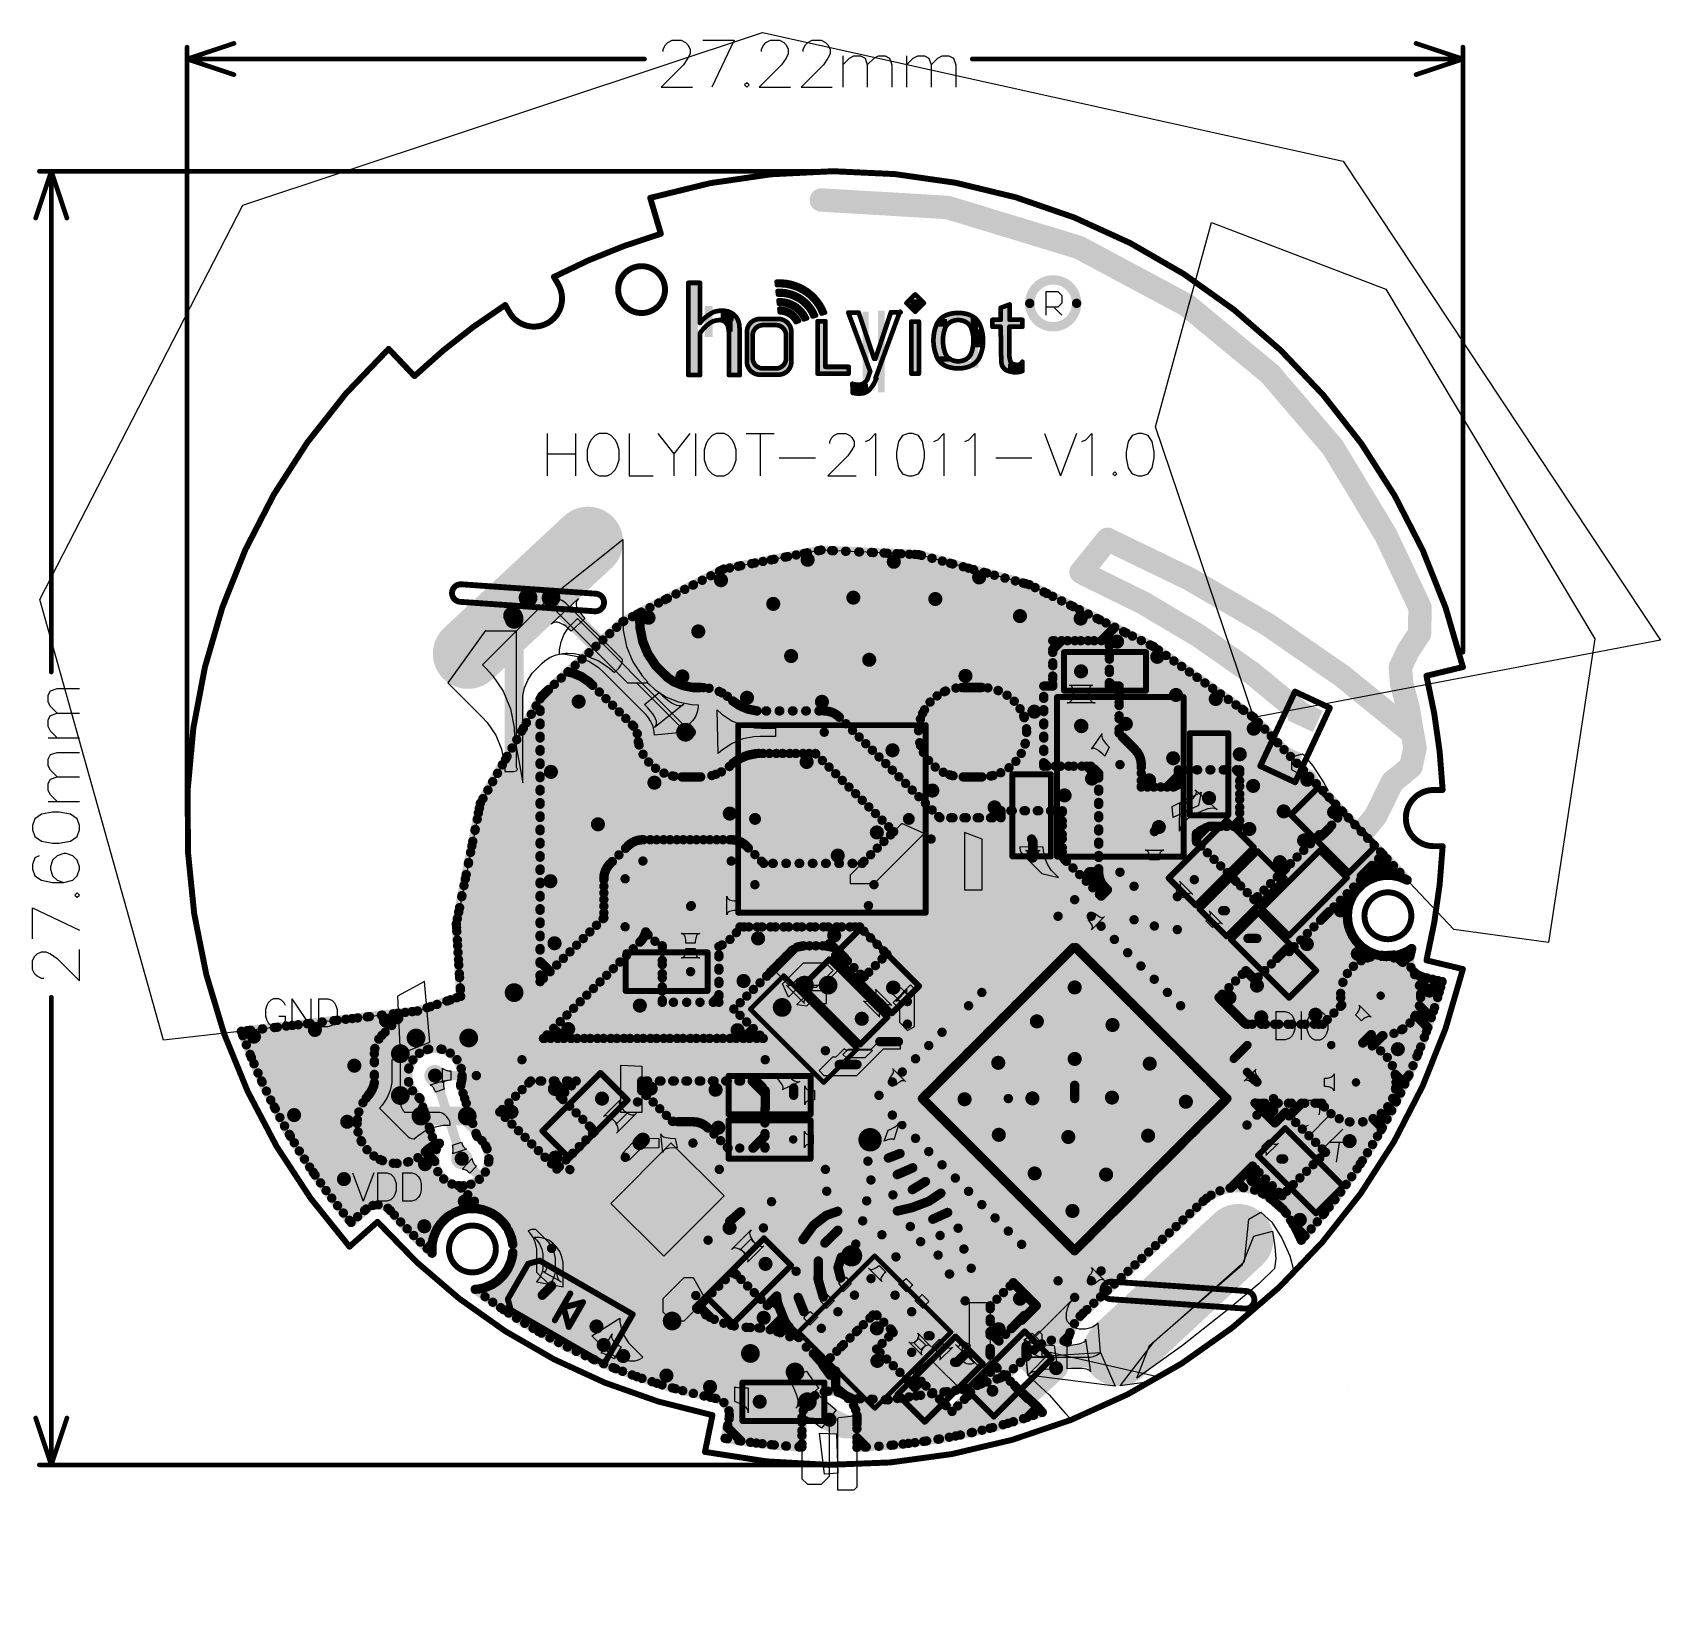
# Model space of a CAD drawing. Header units: millimetres. Extents: x 69.6 to 104.4, y 72.6 to 106.2.
import ezdxf

# ---------------------------------------------------------------- set-up
doc = ezdxf.new("R2010")
doc.units = ezdxf.units.MM
for name, color, linetype in [('BottomLayer', 5, 'Continuous'), ('KeepOutLayer', 6, 'Continuous'), ('MultiLayer', 9, 'Continuous'), ('PadHoleLayer', 156, 'Continuous'), ('TopLayer', 1, 'Continuous'), ('TopOverlay', 2, 'Continuous'), ('ViaHoleLayer', 16, 'Continuous')]:
    doc.layers.add(name, color=color, linetype=linetype)

# ---------------------------------------------------------------- blocks, each defined once
blk = doc.blocks.new('0402____1')
at = {"layer": 'TopLayer'}
for points in [[(-0.25, -0.3), (0.25, -0.3), (-0.25, 0.3), (0.25, 0.3)], [(0.766, -0.3), (1.266, -0.3), (0.766, 0.3), (1.266, 0.3)]]:
    blk.add_solid(points, dxfattribs=at)
at = {"layer": 'TopOverlay', "const_width": 0.127}
for points in [[(-0.37, 0.41), (-0.25, 0.41)], [(-0.37, -0.41), (-0.37, 0.41)], [(-0.27, 0.41), (1.34, 0.41)], [(1.27, 0.41), (1.38, 0.41)], [(1.38, -0.41), (1.38, 0.41)], [(-0.37, -0.41), (-0.34, -0.41)], [(-0.34, -0.41), (-0.2, -0.41)], [(-0.31, -0.41), (1.34, -0.41)], [(1.29, -0.41), (1.38, -0.41)]]:
    blk.add_lwpolyline(points, dxfattribs=at)
at = {"layer": 'TopOverlay', "const_width": 0.0635}
for points in [[(-0.402, 0.41, 1), (-0.338, 0.41, 1)], [(-0.402, 0.41, 1), (-0.338, 0.41, 1)], [(-0.302, 0.41, 1), (-0.238, 0.41, 1)], [(-0.282, 0.41, 1), (-0.218, 0.41, 1)], [(1.238, 0.41, 1), (1.302, 0.41, 1)], [(1.308, 0.41, 1), (1.372, 0.41, 1)], [(1.348, 0.41, 1), (1.412, 0.41, 1)], [(1.348, 0.41, 1), (1.412, 0.41, 1)], [(-0.402, -0.41, 1), (-0.338, -0.41, 1)], [(-0.402, -0.41, 1), (-0.338, -0.41, 1)], [(-0.372, -0.41, 1), (-0.308, -0.41, 1)], [(-0.372, -0.41, 1), (-0.308, -0.41, 1)], [(-0.342, -0.41, 1), (-0.278, -0.41, 1)], [(-0.232, -0.41, 1), (-0.168, -0.41, 1)], [(1.258, -0.41, 1), (1.322, -0.41, 1)], [(1.308, -0.41, 1), (1.372, -0.41, 1)], [(1.348, -0.41, 1), (1.412, -0.41, 1)], [(1.348, -0.41, 1), (1.412, -0.41, 1)]]:
    blk.add_lwpolyline(points, format="xyb", close=True, dxfattribs=at)
blk = doc.blocks.new('0402____2')
at = {"layer": 'TopLayer'}
for points in [[(-0.25, -0.3), (0.25, -0.3), (-0.25, 0.3), (0.25, 0.3)], [(0.766, -0.3), (1.266, -0.3), (0.766, 0.3), (1.266, 0.3)]]:
    blk.add_solid(points, dxfattribs=at)
at = {"layer": 'TopOverlay', "const_width": 0.127}
for points in [[(-0.37, 0.41), (-0.25, 0.41)], [(-0.37, 0.41), (-0.37, -0.41)], [(-0.27, 0.41), (1.34, 0.41)], [(1.27, 0.41), (1.38, 0.41)], [(1.38, 0.41), (1.38, -0.41)], [(-0.34, -0.41), (-0.37, -0.41)], [(-0.34, -0.41), (-0.2, -0.41)], [(1.34, -0.41), (-0.31, -0.41)], [(1.29, -0.41), (1.38, -0.41)]]:
    blk.add_lwpolyline(points, dxfattribs=at)
at = {"layer": 'TopOverlay', "const_width": 0.0635}
for points in [[(-0.402, 0.41, 1), (-0.338, 0.41, 1)], [(-0.402, 0.41, 1), (-0.338, 0.41, 1)], [(-0.302, 0.41, 1), (-0.238, 0.41, 1)], [(-0.282, 0.41, 1), (-0.218, 0.41, 1)], [(1.238, 0.41, 1), (1.302, 0.41, 1)], [(1.308, 0.41, 1), (1.372, 0.41, 1)], [(1.348, 0.41, 1), (1.412, 0.41, 1)], [(1.348, 0.41, 1), (1.412, 0.41, 1)], [(-0.402, -0.41, 1), (-0.338, -0.41, 1)], [(-0.402, -0.41, 1), (-0.338, -0.41, 1)], [(-0.372, -0.41, 1), (-0.308, -0.41, 1)], [(-0.372, -0.41, 1), (-0.308, -0.41, 1)], [(-0.342, -0.41, 1), (-0.278, -0.41, 1)], [(-0.232, -0.41, 1), (-0.168, -0.41, 1)], [(1.258, -0.41, 1), (1.322, -0.41, 1)], [(1.308, -0.41, 1), (1.372, -0.41, 1)], [(1.348, -0.41, 1), (1.412, -0.41, 1)], [(1.348, -0.41, 1), (1.412, -0.41, 1)]]:
    blk.add_lwpolyline(points, format="xyb", close=True, dxfattribs=at)
blk = doc.blocks.new('0402____3')
at = {"layer": 'TopLayer'}
for points in [[(-0.25, -0.3), (0.25, -0.3), (-0.25, 0.3), (0.25, 0.3)], [(0.766, -0.3), (1.266, -0.3), (0.766, 0.3), (1.266, 0.3)]]:
    blk.add_solid(points, dxfattribs=at)
at = {"layer": 'TopOverlay', "const_width": 0.127}
for points in [[(-0.37, 0.41), (-0.37, -0.41)], [(-0.37, 0.41), (-0.25, 0.41)], [(-0.27, 0.41), (1.34, 0.41)], [(1.27, 0.41), (1.38, 0.41)], [(1.38, 0.41), (1.38, -0.41)], [(-0.37, -0.41), (-0.34, -0.41)], [(-0.34, -0.41), (-0.2, -0.41)], [(-0.31, -0.41), (1.34, -0.41)], [(1.29, -0.41), (1.38, -0.41)]]:
    blk.add_lwpolyline(points, dxfattribs=at)
at = {"layer": 'TopOverlay', "const_width": 0.0635}
for points in [[(-0.402, 0.41, 1), (-0.338, 0.41, 1)], [(-0.402, 0.41, 1), (-0.338, 0.41, 1)], [(-0.302, 0.41, 1), (-0.238, 0.41, 1)], [(-0.282, 0.41, 1), (-0.218, 0.41, 1)], [(1.238, 0.41, 1), (1.302, 0.41, 1)], [(1.308, 0.41, 1), (1.372, 0.41, 1)], [(1.348, 0.41, 1), (1.412, 0.41, 1)], [(1.348, 0.41, 1), (1.412, 0.41, 1)], [(-0.402, -0.41, 1), (-0.338, -0.41, 1)], [(-0.402, -0.41, 1), (-0.338, -0.41, 1)], [(-0.372, -0.41, 1), (-0.308, -0.41, 1)], [(-0.372, -0.41, 1), (-0.308, -0.41, 1)], [(-0.342, -0.41, 1), (-0.278, -0.41, 1)], [(-0.232, -0.41, 1), (-0.168, -0.41, 1)], [(1.258, -0.41, 1), (1.322, -0.41, 1)], [(1.308, -0.41, 1), (1.372, -0.41, 1)], [(1.348, -0.41, 1), (1.412, -0.41, 1)], [(1.348, -0.41, 1), (1.412, -0.41, 1)]]:
    blk.add_lwpolyline(points, format="xyb", close=True, dxfattribs=at)
blk = doc.blocks.new('0402____4')
at = {"layer": 'TopLayer'}
for points in [[(-0.25, -0.3), (0.25, -0.3), (-0.25, 0.3), (0.25, 0.3)], [(0.766, -0.3), (1.266, -0.3), (0.766, 0.3), (1.266, 0.3)]]:
    blk.add_solid(points, dxfattribs=at)
at = {"layer": 'TopOverlay', "const_width": 0.127}
for points in [[(-0.37, 0.41), (-0.25, 0.41)], [(-0.37, -0.41), (-0.37, 0.41)], [(-0.27, 0.41), (1.34, 0.41)], [(1.27, 0.41), (1.38, 0.41)], [(1.38, -0.41), (1.38, 0.41)], [(-0.37, -0.41), (-0.34, -0.41)], [(-0.34, -0.41), (-0.2, -0.41)], [(-0.31, -0.41), (1.34, -0.41)], [(1.29, -0.41), (1.38, -0.41)]]:
    blk.add_lwpolyline(points, dxfattribs=at)
at = {"layer": 'TopOverlay', "const_width": 0.0635}
for points in [[(-0.402, 0.41, 1), (-0.338, 0.41, 1)], [(-0.402, 0.41, 1), (-0.338, 0.41, 1)], [(-0.302, 0.41, 1), (-0.238, 0.41, 1)], [(-0.282, 0.41, 1), (-0.218, 0.41, 1)], [(1.238, 0.41, 1), (1.302, 0.41, 1)], [(1.308, 0.41, 1), (1.372, 0.41, 1)], [(1.348, 0.41, 1), (1.412, 0.41, 1)], [(1.348, 0.41, 1), (1.412, 0.41, 1)], [(-0.402, -0.41, 1), (-0.338, -0.41, 1)], [(-0.402, -0.41, 1), (-0.338, -0.41, 1)], [(-0.372, -0.41, 1), (-0.308, -0.41, 1)], [(-0.372, -0.41, 1), (-0.308, -0.41, 1)], [(-0.342, -0.41, 1), (-0.278, -0.41, 1)], [(-0.232, -0.41, 1), (-0.168, -0.41, 1)], [(1.258, -0.41, 1), (1.322, -0.41, 1)], [(1.308, -0.41, 1), (1.372, -0.41, 1)], [(1.348, -0.41, 1), (1.412, -0.41, 1)], [(1.348, -0.41, 1), (1.412, -0.41, 1)]]:
    blk.add_lwpolyline(points, format="xyb", close=True, dxfattribs=at)
blk = doc.blocks.new('0402____5')
at = {"layer": 'TopLayer'}
for points in [[(-0.25, -0.3), (0.25, -0.3), (-0.25, 0.3), (0.25, 0.3)], [(0.766, -0.3), (1.266, -0.3), (0.766, 0.3), (1.266, 0.3)]]:
    blk.add_solid(points, dxfattribs=at)
at = {"layer": 'TopOverlay', "const_width": 0.127}
for points in [[(-0.37, 0.41), (-0.37, -0.41)], [(-0.25, 0.41), (-0.37, 0.41)], [(1.34, 0.41), (-0.27, 0.41)], [(1.38, 0.41), (1.27, 0.41)], [(1.38, 0.41), (1.38, -0.41)], [(-0.34, -0.41), (-0.37, -0.41)], [(-0.2, -0.41), (-0.34, -0.41)], [(1.34, -0.41), (-0.31, -0.41)], [(1.38, -0.41), (1.29, -0.41)]]:
    blk.add_lwpolyline(points, dxfattribs=at)
at = {"layer": 'TopOverlay', "const_width": 0.0635}
for points in [[(-0.402, 0.41, 1), (-0.338, 0.41, 1)], [(-0.402, 0.41, 1), (-0.338, 0.41, 1)], [(-0.302, 0.41, 1), (-0.238, 0.41, 1)], [(-0.282, 0.41, 1), (-0.218, 0.41, 1)], [(1.238, 0.41, 1), (1.302, 0.41, 1)], [(1.308, 0.41, 1), (1.372, 0.41, 1)], [(1.348, 0.41, 1), (1.412, 0.41, 1)], [(1.348, 0.41, 1), (1.412, 0.41, 1)], [(-0.402, -0.41, 1), (-0.338, -0.41, 1)], [(-0.402, -0.41, 1), (-0.338, -0.41, 1)], [(-0.372, -0.41, 1), (-0.308, -0.41, 1)], [(-0.372, -0.41, 1), (-0.308, -0.41, 1)], [(-0.342, -0.41, 1), (-0.278, -0.41, 1)], [(-0.232, -0.41, 1), (-0.168, -0.41, 1)], [(1.258, -0.41, 1), (1.322, -0.41, 1)], [(1.308, -0.41, 1), (1.372, -0.41, 1)], [(1.348, -0.41, 1), (1.412, -0.41, 1)], [(1.348, -0.41, 1), (1.412, -0.41, 1)]]:
    blk.add_lwpolyline(points, format="xyb", close=True, dxfattribs=at)
blk = doc.blocks.new('0402____6')
at = {"layer": 'TopLayer'}
for points in [[(-0.25, -0.3), (0.25, -0.3), (-0.25, 0.3), (0.25, 0.3)], [(0.766, -0.3), (1.266, -0.3), (0.766, 0.3), (1.266, 0.3)]]:
    blk.add_solid(points, dxfattribs=at)
at = {"layer": 'TopOverlay', "const_width": 0.127}
for points in [[(-0.25, 0.41), (-0.37, 0.41)], [(-0.37, -0.41), (-0.37, 0.41)], [(1.34, 0.41), (-0.27, 0.41)], [(1.38, 0.41), (1.27, 0.41)], [(1.38, -0.41), (1.38, 0.41)], [(-0.37, -0.41), (-0.34, -0.41)], [(-0.2, -0.41), (-0.34, -0.41)], [(-0.31, -0.41), (1.34, -0.41)], [(1.38, -0.41), (1.29, -0.41)]]:
    blk.add_lwpolyline(points, dxfattribs=at)
at = {"layer": 'TopOverlay', "const_width": 0.0635}
for points in [[(-0.402, 0.41, 1), (-0.338, 0.41, 1)], [(-0.402, 0.41, 1), (-0.338, 0.41, 1)], [(-0.302, 0.41, 1), (-0.238, 0.41, 1)], [(-0.282, 0.41, 1), (-0.218, 0.41, 1)], [(1.238, 0.41, 1), (1.302, 0.41, 1)], [(1.308, 0.41, 1), (1.372, 0.41, 1)], [(1.348, 0.41, 1), (1.412, 0.41, 1)], [(1.348, 0.41, 1), (1.412, 0.41, 1)], [(-0.402, -0.41, 1), (-0.338, -0.41, 1)], [(-0.402, -0.41, 1), (-0.338, -0.41, 1)], [(-0.372, -0.41, 1), (-0.308, -0.41, 1)], [(-0.372, -0.41, 1), (-0.308, -0.41, 1)], [(-0.342, -0.41, 1), (-0.278, -0.41, 1)], [(-0.232, -0.41, 1), (-0.168, -0.41, 1)], [(1.258, -0.41, 1), (1.322, -0.41, 1)], [(1.308, -0.41, 1), (1.372, -0.41, 1)], [(1.348, -0.41, 1), (1.412, -0.41, 1)], [(1.348, -0.41, 1), (1.412, -0.41, 1)]]:
    blk.add_lwpolyline(points, format="xyb", close=True, dxfattribs=at)
blk = doc.blocks.new('0402____7')
at = {"layer": 'TopLayer'}
for points in [[(-0.25, -0.3), (0.25, -0.3), (-0.25, 0.3), (0.25, 0.3)], [(0.766, -0.3), (1.266, -0.3), (0.766, 0.3), (1.266, 0.3)]]:
    blk.add_solid(points, dxfattribs=at)
at = {"layer": 'TopOverlay', "const_width": 0.127}
for points in [[(-0.25, 0.41), (-0.37, 0.41)], [(-0.37, 0.41), (-0.37, -0.41)], [(1.34, 0.41), (-0.27, 0.41)], [(1.38, 0.41), (1.27, 0.41)], [(1.38, 0.41), (1.38, -0.41)], [(-0.34, -0.41), (-0.37, -0.41)], [(-0.2, -0.41), (-0.34, -0.41)], [(1.34, -0.41), (-0.31, -0.41)], [(1.38, -0.41), (1.29, -0.41)]]:
    blk.add_lwpolyline(points, dxfattribs=at)
at = {"layer": 'TopOverlay', "const_width": 0.0635}
for points in [[(-0.402, 0.41, 1), (-0.338, 0.41, 1)], [(-0.402, 0.41, 1), (-0.338, 0.41, 1)], [(-0.302, 0.41, 1), (-0.238, 0.41, 1)], [(-0.282, 0.41, 1), (-0.218, 0.41, 1)], [(1.238, 0.41, 1), (1.302, 0.41, 1)], [(1.308, 0.41, 1), (1.372, 0.41, 1)], [(1.348, 0.41, 1), (1.412, 0.41, 1)], [(1.348, 0.41, 1), (1.412, 0.41, 1)], [(-0.402, -0.41, 1), (-0.338, -0.41, 1)], [(-0.402, -0.41, 1), (-0.338, -0.41, 1)], [(-0.372, -0.41, 1), (-0.308, -0.41, 1)], [(-0.372, -0.41, 1), (-0.308, -0.41, 1)], [(-0.342, -0.41, 1), (-0.278, -0.41, 1)], [(-0.232, -0.41, 1), (-0.168, -0.41, 1)], [(1.258, -0.41, 1), (1.322, -0.41, 1)], [(1.308, -0.41, 1), (1.372, -0.41, 1)], [(1.348, -0.41, 1), (1.412, -0.41, 1)], [(1.348, -0.41, 1), (1.412, -0.41, 1)]]:
    blk.add_lwpolyline(points, format="xyb", close=True, dxfattribs=at)
blk = doc.blocks.new('0402____8')
at = {"layer": 'TopLayer'}
for points in [[(-0.25, -0.3), (0.25, -0.3), (-0.25, 0.3), (0.25, 0.3)], [(0.766, -0.3), (1.266, -0.3), (0.766, 0.3), (1.266, 0.3)]]:
    blk.add_solid(points, dxfattribs=at)
at = {"layer": 'TopOverlay', "const_width": 0.127}
for points in [[(-0.37, 0.41), (-0.25, 0.41)], [(-0.37, 0.41), (-0.37, -0.41)], [(-0.27, 0.41), (1.34, 0.41)], [(1.27, 0.41), (1.38, 0.41)], [(1.38, 0.41), (1.38, -0.41)], [(-0.37, -0.41), (-0.34, -0.41)], [(-0.34, -0.41), (-0.2, -0.41)], [(-0.31, -0.41), (1.34, -0.41)], [(1.29, -0.41), (1.38, -0.41)]]:
    blk.add_lwpolyline(points, dxfattribs=at)
at = {"layer": 'TopOverlay', "const_width": 0.0635}
for points in [[(-0.402, 0.41, 1), (-0.338, 0.41, 1)], [(-0.402, 0.41, 1), (-0.338, 0.41, 1)], [(-0.302, 0.41, 1), (-0.238, 0.41, 1)], [(-0.282, 0.41, 1), (-0.218, 0.41, 1)], [(1.238, 0.41, 1), (1.302, 0.41, 1)], [(1.308, 0.41, 1), (1.372, 0.41, 1)], [(1.348, 0.41, 1), (1.412, 0.41, 1)], [(1.348, 0.41, 1), (1.412, 0.41, 1)], [(-0.402, -0.41, 1), (-0.338, -0.41, 1)], [(-0.402, -0.41, 1), (-0.338, -0.41, 1)], [(-0.372, -0.41, 1), (-0.308, -0.41, 1)], [(-0.372, -0.41, 1), (-0.308, -0.41, 1)], [(-0.342, -0.41, 1), (-0.278, -0.41, 1)], [(-0.232, -0.41, 1), (-0.168, -0.41, 1)], [(1.258, -0.41, 1), (1.322, -0.41, 1)], [(1.308, -0.41, 1), (1.372, -0.41, 1)], [(1.348, -0.41, 1), (1.412, -0.41, 1)], [(1.348, -0.41, 1), (1.412, -0.41, 1)]]:
    blk.add_lwpolyline(points, format="xyb", close=True, dxfattribs=at)
blk = doc.blocks.new('0402____9')
at = {"layer": 'TopLayer'}
for points in [[(-0.25, -0.3), (0.25, -0.3), (-0.25, 0.3), (0.25, 0.3)], [(0.766, -0.3), (1.266, -0.3), (0.766, 0.3), (1.266, 0.3)]]:
    blk.add_solid(points, dxfattribs=at)
at = {"layer": 'TopOverlay', "const_width": 0.127}
for points in [[(-0.37, 0.41), (-0.37, -0.41)], [(-0.37, 0.41), (-0.25, 0.41)], [(-0.27, 0.41), (1.34, 0.41)], [(1.27, 0.41), (1.38, 0.41)], [(1.38, 0.41), (1.38, -0.41)], [(-0.37, -0.41), (-0.34, -0.41)], [(-0.34, -0.41), (-0.2, -0.41)], [(-0.31, -0.41), (1.34, -0.41)], [(1.29, -0.41), (1.38, -0.41)]]:
    blk.add_lwpolyline(points, dxfattribs=at)
at = {"layer": 'TopOverlay', "const_width": 0.0635}
for points in [[(-0.402, 0.41, 1), (-0.338, 0.41, 1)], [(-0.402, 0.41, 1), (-0.338, 0.41, 1)], [(-0.302, 0.41, 1), (-0.238, 0.41, 1)], [(-0.282, 0.41, 1), (-0.218, 0.41, 1)], [(1.238, 0.41, 1), (1.302, 0.41, 1)], [(1.308, 0.41, 1), (1.372, 0.41, 1)], [(1.348, 0.41, 1), (1.412, 0.41, 1)], [(1.348, 0.41, 1), (1.412, 0.41, 1)], [(-0.402, -0.41, 1), (-0.338, -0.41, 1)], [(-0.402, -0.41, 1), (-0.338, -0.41, 1)], [(-0.372, -0.41, 1), (-0.308, -0.41, 1)], [(-0.372, -0.41, 1), (-0.308, -0.41, 1)], [(-0.342, -0.41, 1), (-0.278, -0.41, 1)], [(-0.232, -0.41, 1), (-0.168, -0.41, 1)], [(1.258, -0.41, 1), (1.322, -0.41, 1)], [(1.308, -0.41, 1), (1.372, -0.41, 1)], [(1.348, -0.41, 1), (1.412, -0.41, 1)], [(1.348, -0.41, 1), (1.412, -0.41, 1)]]:
    blk.add_lwpolyline(points, format="xyb", close=True, dxfattribs=at)
blk = doc.blocks.new('0402____10')
at = {"layer": 'TopLayer'}
for points in [[(-0.25, -0.3), (0.25, -0.3), (-0.25, 0.3), (0.25, 0.3)], [(0.766, -0.3), (1.266, -0.3), (0.766, 0.3), (1.266, 0.3)]]:
    blk.add_solid(points, dxfattribs=at)
at = {"layer": 'TopOverlay', "const_width": 0.127}
for points in [[(-0.25, 0.41), (-0.37, 0.41)], [(-0.37, -0.41), (-0.37, 0.41)], [(1.34, 0.41), (-0.27, 0.41)], [(1.38, 0.41), (1.27, 0.41)], [(1.38, -0.41), (1.38, 0.41)], [(-0.34, -0.41), (-0.37, -0.41)], [(-0.2, -0.41), (-0.34, -0.41)], [(1.34, -0.41), (-0.31, -0.41)], [(1.38, -0.41), (1.29, -0.41)]]:
    blk.add_lwpolyline(points, dxfattribs=at)
at = {"layer": 'TopOverlay', "const_width": 0.0635}
for points in [[(-0.402, 0.41, 1), (-0.338, 0.41, 1)], [(-0.402, 0.41, 1), (-0.338, 0.41, 1)], [(-0.302, 0.41, 1), (-0.238, 0.41, 1)], [(-0.282, 0.41, 1), (-0.218, 0.41, 1)], [(1.238, 0.41, 1), (1.302, 0.41, 1)], [(1.308, 0.41, 1), (1.372, 0.41, 1)], [(1.348, 0.41, 1), (1.412, 0.41, 1)], [(1.348, 0.41, 1), (1.412, 0.41, 1)], [(-0.402, -0.41, 1), (-0.338, -0.41, 1)], [(-0.402, -0.41, 1), (-0.338, -0.41, 1)], [(-0.372, -0.41, 1), (-0.308, -0.41, 1)], [(-0.372, -0.41, 1), (-0.308, -0.41, 1)], [(-0.342, -0.41, 1), (-0.278, -0.41, 1)], [(-0.232, -0.41, 1), (-0.168, -0.41, 1)], [(1.258, -0.41, 1), (1.322, -0.41, 1)], [(1.308, -0.41, 1), (1.372, -0.41, 1)], [(1.348, -0.41, 1), (1.412, -0.41, 1)], [(1.348, -0.41, 1), (1.412, -0.41, 1)]]:
    blk.add_lwpolyline(points, format="xyb", close=True, dxfattribs=at)
blk = doc.blocks.new('0402____11')
at = {"layer": 'TopLayer'}
for points in [[(-0.25, -0.3), (0.25, -0.3), (-0.25, 0.3), (0.25, 0.3)], [(0.766, -0.3), (1.266, -0.3), (0.766, 0.3), (1.266, 0.3)]]:
    blk.add_solid(points, dxfattribs=at)
at = {"layer": 'TopOverlay', "const_width": 0.127}
for points in [[(-0.37, -0.41), (-0.37, 0.41)], [(-0.25, 0.41), (-0.37, 0.41)], [(1.34, 0.41), (-0.27, 0.41)], [(1.38, 0.41), (1.27, 0.41)], [(1.38, -0.41), (1.38, 0.41)], [(-0.34, -0.41), (-0.37, -0.41)], [(-0.2, -0.41), (-0.34, -0.41)], [(1.34, -0.41), (-0.31, -0.41)], [(1.38, -0.41), (1.29, -0.41)]]:
    blk.add_lwpolyline(points, dxfattribs=at)
at = {"layer": 'TopOverlay', "const_width": 0.0635}
for points in [[(-0.402, 0.41, 1), (-0.338, 0.41, 1)], [(-0.402, 0.41, 1), (-0.338, 0.41, 1)], [(-0.302, 0.41, 1), (-0.238, 0.41, 1)], [(-0.282, 0.41, 1), (-0.218, 0.41, 1)], [(1.238, 0.41, 1), (1.302, 0.41, 1)], [(1.308, 0.41, 1), (1.372, 0.41, 1)], [(1.348, 0.41, 1), (1.412, 0.41, 1)], [(1.348, 0.41, 1), (1.412, 0.41, 1)], [(-0.402, -0.41, 1), (-0.338, -0.41, 1)], [(-0.402, -0.41, 1), (-0.338, -0.41, 1)], [(-0.372, -0.41, 1), (-0.308, -0.41, 1)], [(-0.372, -0.41, 1), (-0.308, -0.41, 1)], [(-0.342, -0.41, 1), (-0.278, -0.41, 1)], [(-0.232, -0.41, 1), (-0.168, -0.41, 1)], [(1.258, -0.41, 1), (1.322, -0.41, 1)], [(1.308, -0.41, 1), (1.372, -0.41, 1)], [(1.348, -0.41, 1), (1.412, -0.41, 1)], [(1.348, -0.41, 1), (1.412, -0.41, 1)]]:
    blk.add_lwpolyline(points, format="xyb", close=True, dxfattribs=at)
blk = doc.blocks.new('0402____12')
at = {"layer": 'TopLayer'}
for points in [[(-0.25, -0.3), (0.25, -0.3), (-0.25, 0.3), (0.25, 0.3)], [(0.766, -0.3), (1.266, -0.3), (0.766, 0.3), (1.266, 0.3)]]:
    blk.add_solid(points, dxfattribs=at)
at = {"layer": 'TopOverlay', "const_width": 0.127}
for points in [[(-0.37, 0.41), (-0.25, 0.41)], [(-0.37, -0.41), (-0.37, 0.41)], [(-0.27, 0.41), (1.34, 0.41)], [(1.27, 0.41), (1.38, 0.41)], [(1.38, -0.41), (1.38, 0.41)], [(-0.37, -0.41), (-0.34, -0.41)], [(-0.34, -0.41), (-0.2, -0.41)], [(-0.31, -0.41), (1.34, -0.41)], [(1.29, -0.41), (1.38, -0.41)]]:
    blk.add_lwpolyline(points, dxfattribs=at)
at = {"layer": 'TopOverlay', "const_width": 0.0635}
for points in [[(-0.402, 0.41, 1), (-0.338, 0.41, 1)], [(-0.402, 0.41, 1), (-0.338, 0.41, 1)], [(-0.302, 0.41, 1), (-0.238, 0.41, 1)], [(-0.282, 0.41, 1), (-0.218, 0.41, 1)], [(1.238, 0.41, 1), (1.302, 0.41, 1)], [(1.308, 0.41, 1), (1.372, 0.41, 1)], [(1.348, 0.41, 1), (1.412, 0.41, 1)], [(1.348, 0.41, 1), (1.412, 0.41, 1)], [(-0.402, -0.41, 1), (-0.338, -0.41, 1)], [(-0.402, -0.41, 1), (-0.338, -0.41, 1)], [(-0.372, -0.41, 1), (-0.308, -0.41, 1)], [(-0.372, -0.41, 1), (-0.308, -0.41, 1)], [(-0.342, -0.41, 1), (-0.278, -0.41, 1)], [(-0.232, -0.41, 1), (-0.168, -0.41, 1)], [(1.258, -0.41, 1), (1.322, -0.41, 1)], [(1.308, -0.41, 1), (1.372, -0.41, 1)], [(1.348, -0.41, 1), (1.412, -0.41, 1)], [(1.348, -0.41, 1), (1.412, -0.41, 1)]]:
    blk.add_lwpolyline(points, format="xyb", close=True, dxfattribs=at)
blk = doc.blocks.new('0402____13')
at = {"layer": 'TopLayer'}
for points in [[(-0.25, -0.3), (0.25, -0.3), (-0.25, 0.3), (0.25, 0.3)], [(0.766, -0.3), (1.266, -0.3), (0.766, 0.3), (1.266, 0.3)]]:
    blk.add_solid(points, dxfattribs=at)
at = {"layer": 'TopOverlay', "const_width": 0.127}
for points in [[(-0.37, 0.41), (-0.25, 0.41)], [(-0.37, -0.41), (-0.37, 0.41)], [(-0.27, 0.41), (1.34, 0.41)], [(1.27, 0.41), (1.38, 0.41)], [(1.38, -0.41), (1.38, 0.41)], [(-0.37, -0.41), (-0.34, -0.41)], [(-0.34, -0.41), (-0.2, -0.41)], [(-0.31, -0.41), (1.34, -0.41)], [(1.29, -0.41), (1.38, -0.41)]]:
    blk.add_lwpolyline(points, dxfattribs=at)
at = {"layer": 'TopOverlay', "const_width": 0.0635}
for points in [[(-0.402, 0.41, 1), (-0.338, 0.41, 1)], [(-0.402, 0.41, 1), (-0.338, 0.41, 1)], [(-0.302, 0.41, 1), (-0.238, 0.41, 1)], [(-0.282, 0.41, 1), (-0.218, 0.41, 1)], [(1.238, 0.41, 1), (1.302, 0.41, 1)], [(1.308, 0.41, 1), (1.372, 0.41, 1)], [(1.348, 0.41, 1), (1.412, 0.41, 1)], [(1.348, 0.41, 1), (1.412, 0.41, 1)], [(-0.402, -0.41, 1), (-0.338, -0.41, 1)], [(-0.402, -0.41, 1), (-0.338, -0.41, 1)], [(-0.372, -0.41, 1), (-0.308, -0.41, 1)], [(-0.372, -0.41, 1), (-0.308, -0.41, 1)], [(-0.342, -0.41, 1), (-0.278, -0.41, 1)], [(-0.232, -0.41, 1), (-0.168, -0.41, 1)], [(1.258, -0.41, 1), (1.322, -0.41, 1)], [(1.308, -0.41, 1), (1.372, -0.41, 1)], [(1.348, -0.41, 1), (1.412, -0.41, 1)], [(1.348, -0.41, 1), (1.412, -0.41, 1)]]:
    blk.add_lwpolyline(points, format="xyb", close=True, dxfattribs=at)
blk = doc.blocks.new('0402____14')
at = {"layer": 'TopLayer'}
for points in [[(-0.25, -0.3), (0.25, -0.3), (-0.25, 0.3), (0.25, 0.3)], [(0.766, -0.3), (1.266, -0.3), (0.766, 0.3), (1.266, 0.3)]]:
    blk.add_solid(points, dxfattribs=at)
at = {"layer": 'TopOverlay', "const_width": 0.127}
for points in [[(-0.37, 0.41), (-0.37, -0.41)], [(-0.37, 0.41), (-0.25, 0.41)], [(-0.27, 0.41), (1.34, 0.41)], [(1.27, 0.41), (1.38, 0.41)], [(1.38, 0.41), (1.38, -0.41)], [(-0.37, -0.41), (-0.34, -0.41)], [(-0.34, -0.41), (-0.2, -0.41)], [(-0.31, -0.41), (1.34, -0.41)], [(1.29, -0.41), (1.38, -0.41)]]:
    blk.add_lwpolyline(points, dxfattribs=at)
at = {"layer": 'TopOverlay', "const_width": 0.0635}
for points in [[(-0.402, 0.41, 1), (-0.338, 0.41, 1)], [(-0.402, 0.41, 1), (-0.338, 0.41, 1)], [(-0.302, 0.41, 1), (-0.238, 0.41, 1)], [(-0.282, 0.41, 1), (-0.218, 0.41, 1)], [(1.238, 0.41, 1), (1.302, 0.41, 1)], [(1.308, 0.41, 1), (1.372, 0.41, 1)], [(1.348, 0.41, 1), (1.412, 0.41, 1)], [(1.348, 0.41, 1), (1.412, 0.41, 1)], [(-0.402, -0.41, 1), (-0.338, -0.41, 1)], [(-0.402, -0.41, 1), (-0.338, -0.41, 1)], [(-0.372, -0.41, 1), (-0.308, -0.41, 1)], [(-0.372, -0.41, 1), (-0.308, -0.41, 1)], [(-0.342, -0.41, 1), (-0.278, -0.41, 1)], [(-0.232, -0.41, 1), (-0.168, -0.41, 1)], [(1.258, -0.41, 1), (1.322, -0.41, 1)], [(1.308, -0.41, 1), (1.372, -0.41, 1)], [(1.348, -0.41, 1), (1.412, -0.41, 1)], [(1.348, -0.41, 1), (1.412, -0.41, 1)]]:
    blk.add_lwpolyline(points, format="xyb", close=True, dxfattribs=at)
blk = doc.blocks.new('0603LED_15')
at = {"layer": 'TopLayer'}
for points in [[(-0.325, -0.445), (0.425, -0.445), (-0.325, 0.445), (0.425, 0.445)], [(1.01, -0.445), (1.76, -0.445), (1.01, 0.445), (1.76, 0.445)]]:
    blk.add_solid(points, dxfattribs=at)
at = {"layer": 'TopOverlay', "const_width": 0.127}
for points in [[(-0.49, 0.61), (-0.49, -0.61)], [(1.81, 0.61), (-0.49, 0.61)], [(0.555, 0.305), (0.555, -0.305)], [(0.86, 0), (0.555, 0.305)], [(0.885, 0.33), (0.885, -0.33)], [(1.98, 0.44), (1.81, 0.61)], [(1.98, 0.44), (1.98, -0.43)], [(0.86, 0), (0.555, -0.305)], [(1.8, -0.61), (-0.49, -0.61)], [(1.98, -0.43), (1.8, -0.61)]]:
    blk.add_lwpolyline(points, dxfattribs=at)
at = {"layer": 'TopOverlay', "const_width": 0.0635}
for points in [[(-0.522, 0.61, 1), (-0.458, 0.61, 1)], [(-0.522, 0.61, 1), (-0.458, 0.61, 1)], [(0.523, 0.305, 1), (0.587, 0.305, 1)], [(0.523, 0.305, 1), (0.587, 0.305, 1)], [(0.853, 0.33, 1), (0.917, 0.33, 1)], [(1.779, 0.61, 1), (1.842, 0.61, 1)], [(1.779, 0.61, 1), (1.842, 0.61, 1)], [(1.948, 0.44, 1), (2.012, 0.44, 1)], [(1.948, 0.44, 1), (2.012, 0.44, 1)], [(0.828, 0, 1), (0.892, 0, 1)], [(0.828, 0, 1), (0.892, 0, 1)], [(0.523, -0.305, 1), (0.587, -0.305, 1)], [(0.523, -0.305, 1), (0.587, -0.305, 1)], [(0.853, -0.33, 1), (0.917, -0.33, 1)], [(-0.522, -0.61, 1), (-0.458, -0.61, 1)], [(-0.522, -0.61, 1), (-0.458, -0.61, 1)], [(1.769, -0.61, 1), (1.832, -0.61, 1)], [(1.769, -0.61, 1), (1.832, -0.61, 1)], [(1.948, -0.43, 1), (2.012, -0.43, 1)], [(1.948, -0.43, 1), (2.012, -0.43, 1)]]:
    blk.add_lwpolyline(points, format="xyb", close=True, dxfattribs=at)
blk = doc.blocks.new('0402____16')
at = {"layer": 'TopLayer'}
for points in [[(-0.25, -0.3), (0.25, -0.3), (-0.25, 0.3), (0.25, 0.3)], [(0.766, -0.3), (1.266, -0.3), (0.766, 0.3), (1.266, 0.3)]]:
    blk.add_solid(points, dxfattribs=at)
at = {"layer": 'TopOverlay', "const_width": 0.127}
for points in [[(-0.37, 0.41), (-0.25, 0.41)], [(-0.37, -0.41), (-0.37, 0.41)], [(-0.27, 0.41), (1.34, 0.41)], [(1.27, 0.41), (1.38, 0.41)], [(1.38, -0.41), (1.38, 0.41)], [(-0.37, -0.41), (-0.34, -0.41)], [(-0.34, -0.41), (-0.2, -0.41)], [(-0.31, -0.41), (1.34, -0.41)], [(1.29, -0.41), (1.38, -0.41)]]:
    blk.add_lwpolyline(points, dxfattribs=at)
at = {"layer": 'TopOverlay', "const_width": 0.0635}
for points in [[(-0.402, 0.41, 1), (-0.338, 0.41, 1)], [(-0.402, 0.41, 1), (-0.338, 0.41, 1)], [(-0.302, 0.41, 1), (-0.238, 0.41, 1)], [(-0.282, 0.41, 1), (-0.218, 0.41, 1)], [(1.238, 0.41, 1), (1.302, 0.41, 1)], [(1.308, 0.41, 1), (1.372, 0.41, 1)], [(1.348, 0.41, 1), (1.412, 0.41, 1)], [(1.348, 0.41, 1), (1.412, 0.41, 1)], [(-0.402, -0.41, 1), (-0.338, -0.41, 1)], [(-0.402, -0.41, 1), (-0.338, -0.41, 1)], [(-0.372, -0.41, 1), (-0.308, -0.41, 1)], [(-0.372, -0.41, 1), (-0.308, -0.41, 1)], [(-0.342, -0.41, 1), (-0.278, -0.41, 1)], [(-0.232, -0.41, 1), (-0.168, -0.41, 1)], [(1.258, -0.41, 1), (1.322, -0.41, 1)], [(1.308, -0.41, 1), (1.372, -0.41, 1)], [(1.348, -0.41, 1), (1.412, -0.41, 1)], [(1.348, -0.41, 1), (1.412, -0.41, 1)]]:
    blk.add_lwpolyline(points, format="xyb", close=True, dxfattribs=at)
blk = doc.blocks.new('PAD_17')
at = {"layer": 'TopLayer', "const_width": 0.5}
blk.add_lwpolyline([(-0.25, 0, 1), (0.25, 0, 1)], format="xyb", close=True, dxfattribs=at)
blk = doc.blocks.new('PAD_18')
at = {"layer": 'TopLayer', "const_width": 0.5}
blk.add_lwpolyline([(-0.25, 0, 1), (0.25, 0, 1)], format="xyb", close=True, dxfattribs=at)
blk = doc.blocks.new('PAD_19')
at = {"layer": 'TopLayer', "const_width": 0.5}
blk.add_lwpolyline([(-0.25, 0, 1), (0.25, 0, 1)], format="xyb", close=True, dxfattribs=at)
blk = doc.blocks.new('PAD_20')
at = {"layer": 'TopLayer', "const_width": 0.5}
blk.add_lwpolyline([(-0.25, 0, 1), (0.25, 0, 1)], format="xyb", close=True, dxfattribs=at)
blk = doc.blocks.new('0402____21')
at = {"layer": 'TopLayer'}
for points in [[(-0.25, -0.3), (0.25, -0.3), (-0.25, 0.3), (0.25, 0.3)], [(0.766, -0.3), (1.266, -0.3), (0.766, 0.3), (1.266, 0.3)]]:
    blk.add_solid(points, dxfattribs=at)
at = {"layer": 'TopOverlay', "const_width": 0.127}
for points in [[(-0.37, -0.41), (-0.37, 0.41)], [(-0.37, 0.41), (-0.25, 0.41)], [(-0.27, 0.41), (1.34, 0.41)], [(1.27, 0.41), (1.38, 0.41)], [(1.38, -0.41), (1.38, 0.41)], [(-0.37, -0.41), (-0.34, -0.41)], [(-0.34, -0.41), (-0.2, -0.41)], [(-0.31, -0.41), (1.34, -0.41)], [(1.29, -0.41), (1.38, -0.41)]]:
    blk.add_lwpolyline(points, dxfattribs=at)
at = {"layer": 'TopOverlay', "const_width": 0.0635}
for points in [[(-0.402, 0.41, 1), (-0.338, 0.41, 1)], [(-0.402, 0.41, 1), (-0.338, 0.41, 1)], [(-0.302, 0.41, 1), (-0.238, 0.41, 1)], [(-0.282, 0.41, 1), (-0.218, 0.41, 1)], [(1.238, 0.41, 1), (1.302, 0.41, 1)], [(1.308, 0.41, 1), (1.372, 0.41, 1)], [(1.348, 0.41, 1), (1.412, 0.41, 1)], [(1.348, 0.41, 1), (1.412, 0.41, 1)], [(-0.402, -0.41, 1), (-0.338, -0.41, 1)], [(-0.402, -0.41, 1), (-0.338, -0.41, 1)], [(-0.372, -0.41, 1), (-0.308, -0.41, 1)], [(-0.372, -0.41, 1), (-0.308, -0.41, 1)], [(-0.342, -0.41, 1), (-0.278, -0.41, 1)], [(-0.232, -0.41, 1), (-0.168, -0.41, 1)], [(1.258, -0.41, 1), (1.322, -0.41, 1)], [(1.308, -0.41, 1), (1.372, -0.41, 1)], [(1.348, -0.41, 1), (1.412, -0.41, 1)], [(1.348, -0.41, 1), (1.412, -0.41, 1)]]:
    blk.add_lwpolyline(points, format="xyb", close=True, dxfattribs=at)
blk = doc.blocks.new('0603____22')
at = {"layer": 'TopLayer'}
for points in [[(-0.99, -0.38), (-0.29, -0.38), (-0.99, 0.42), (-0.29, 0.42)], [(0.315, -0.38), (1.015, -0.38), (0.315, 0.42), (1.015, 0.42)]]:
    blk.add_solid(points, dxfattribs=at)
at = {"layer": 'TopOverlay', "const_width": 0.1}
for points in [[(-1.095, -0.485), (-1.095, 0.525)], [(-1.095, 0.525), (1.12, 0.525)], [(1.12, -0.485), (1.12, 0.525)], [(-1.095, -0.485), (1.12, -0.485)]]:
    blk.add_lwpolyline(points, dxfattribs=at)
at = {"layer": 'TopOverlay', "const_width": 0.05}
for points in [[(-1.12, 0.525, 1), (-1.07, 0.525, 1)], [(-1.12, 0.525, 1), (-1.07, 0.525, 1)], [(1.095, 0.525, 1), (1.145, 0.525, 1)], [(1.095, 0.525, 1), (1.145, 0.525, 1)], [(-1.12, -0.485, 1), (-1.07, -0.485, 1)], [(-1.12, -0.485, 1), (-1.07, -0.485, 1)], [(1.095, -0.485, 1), (1.145, -0.485, 1)], [(1.095, -0.485, 1), (1.145, -0.485, 1)]]:
    blk.add_lwpolyline(points, format="xyb", close=True, dxfattribs=at)
blk = doc.blocks.new('0402____23')
at = {"layer": 'TopLayer'}
for points in [[(-0.25, -0.3), (0.25, -0.3), (-0.25, 0.3), (0.25, 0.3)], [(0.766, -0.3), (1.266, -0.3), (0.766, 0.3), (1.266, 0.3)]]:
    blk.add_solid(points, dxfattribs=at)
at = {"layer": 'TopOverlay', "const_width": 0.127}
for points in [[(-0.37, 0.41), (-0.37, -0.41)], [(-0.37, 0.41), (-0.25, 0.41)], [(-0.27, 0.41), (1.34, 0.41)], [(1.27, 0.41), (1.38, 0.41)], [(1.38, 0.41), (1.38, -0.41)], [(-0.37, -0.41), (-0.34, -0.41)], [(-0.34, -0.41), (-0.2, -0.41)], [(-0.31, -0.41), (1.34, -0.41)], [(1.29, -0.41), (1.38, -0.41)]]:
    blk.add_lwpolyline(points, dxfattribs=at)
at = {"layer": 'TopOverlay', "const_width": 0.0635}
for points in [[(-0.402, 0.41, 1), (-0.338, 0.41, 1)], [(-0.402, 0.41, 1), (-0.338, 0.41, 1)], [(-0.302, 0.41, 1), (-0.238, 0.41, 1)], [(-0.282, 0.41, 1), (-0.218, 0.41, 1)], [(1.238, 0.41, 1), (1.302, 0.41, 1)], [(1.308, 0.41, 1), (1.372, 0.41, 1)], [(1.348, 0.41, 1), (1.412, 0.41, 1)], [(1.348, 0.41, 1), (1.412, 0.41, 1)], [(-0.402, -0.41, 1), (-0.338, -0.41, 1)], [(-0.402, -0.41, 1), (-0.338, -0.41, 1)], [(-0.372, -0.41, 1), (-0.308, -0.41, 1)], [(-0.372, -0.41, 1), (-0.308, -0.41, 1)], [(-0.342, -0.41, 1), (-0.278, -0.41, 1)], [(-0.232, -0.41, 1), (-0.168, -0.41, 1)], [(1.258, -0.41, 1), (1.322, -0.41, 1)], [(1.308, -0.41, 1), (1.372, -0.41, 1)], [(1.348, -0.41, 1), (1.412, -0.41, 1)], [(1.348, -0.41, 1), (1.412, -0.41, 1)]]:
    blk.add_lwpolyline(points, format="xyb", close=True, dxfattribs=at)
blk = doc.blocks.new('0402____24')
at = {"layer": 'TopLayer'}
for points in [[(-0.25, -0.3), (0.25, -0.3), (-0.25, 0.3), (0.25, 0.3)], [(0.766, -0.3), (1.266, -0.3), (0.766, 0.3), (1.266, 0.3)]]:
    blk.add_solid(points, dxfattribs=at)
at = {"layer": 'TopOverlay', "const_width": 0.127}
for points in [[(-0.37, 0.41), (-0.25, 0.41)], [(-0.37, -0.41), (-0.37, 0.41)], [(-0.27, 0.41), (1.34, 0.41)], [(1.27, 0.41), (1.38, 0.41)], [(1.38, -0.41), (1.38, 0.41)], [(-0.37, -0.41), (-0.34, -0.41)], [(-0.34, -0.41), (-0.2, -0.41)], [(-0.31, -0.41), (1.34, -0.41)], [(1.29, -0.41), (1.38, -0.41)]]:
    blk.add_lwpolyline(points, dxfattribs=at)
at = {"layer": 'TopOverlay', "const_width": 0.0635}
for points in [[(-0.402, 0.41, 1), (-0.338, 0.41, 1)], [(-0.402, 0.41, 1), (-0.338, 0.41, 1)], [(-0.302, 0.41, 1), (-0.238, 0.41, 1)], [(-0.282, 0.41, 1), (-0.218, 0.41, 1)], [(1.238, 0.41, 1), (1.302, 0.41, 1)], [(1.308, 0.41, 1), (1.372, 0.41, 1)], [(1.348, 0.41, 1), (1.412, 0.41, 1)], [(1.348, 0.41, 1), (1.412, 0.41, 1)], [(-0.402, -0.41, 1), (-0.338, -0.41, 1)], [(-0.402, -0.41, 1), (-0.338, -0.41, 1)], [(-0.372, -0.41, 1), (-0.308, -0.41, 1)], [(-0.372, -0.41, 1), (-0.308, -0.41, 1)], [(-0.342, -0.41, 1), (-0.278, -0.41, 1)], [(-0.232, -0.41, 1), (-0.168, -0.41, 1)], [(1.258, -0.41, 1), (1.322, -0.41, 1)], [(1.308, -0.41, 1), (1.372, -0.41, 1)], [(1.348, -0.41, 1), (1.412, -0.41, 1)], [(1.348, -0.41, 1), (1.412, -0.41, 1)]]:
    blk.add_lwpolyline(points, format="xyb", close=True, dxfattribs=at)
blk = doc.blocks.new('0402____25')
at = {"layer": 'TopLayer'}
for points in [[(-0.25, -0.3), (0.25, -0.3), (-0.25, 0.3), (0.25, 0.3)], [(0.766, -0.3), (1.266, -0.3), (0.766, 0.3), (1.266, 0.3)]]:
    blk.add_solid(points, dxfattribs=at)
at = {"layer": 'TopOverlay', "const_width": 0.127}
for points in [[(-0.37, 0.41), (-0.25, 0.41)], [(-0.37, -0.41), (-0.37, 0.41)], [(-0.27, 0.41), (1.34, 0.41)], [(1.27, 0.41), (1.38, 0.41)], [(1.38, -0.41), (1.38, 0.41)], [(-0.37, -0.41), (-0.34, -0.41)], [(-0.34, -0.41), (-0.2, -0.41)], [(-0.31, -0.41), (1.34, -0.41)], [(1.29, -0.41), (1.38, -0.41)]]:
    blk.add_lwpolyline(points, dxfattribs=at)
at = {"layer": 'TopOverlay', "const_width": 0.0635}
for points in [[(-0.402, 0.41, 1), (-0.338, 0.41, 1)], [(-0.402, 0.41, 1), (-0.338, 0.41, 1)], [(-0.302, 0.41, 1), (-0.238, 0.41, 1)], [(-0.282, 0.41, 1), (-0.218, 0.41, 1)], [(1.238, 0.41, 1), (1.302, 0.41, 1)], [(1.308, 0.41, 1), (1.372, 0.41, 1)], [(1.348, 0.41, 1), (1.412, 0.41, 1)], [(1.348, 0.41, 1), (1.412, 0.41, 1)], [(-0.402, -0.41, 1), (-0.338, -0.41, 1)], [(-0.402, -0.41, 1), (-0.338, -0.41, 1)], [(-0.372, -0.41, 1), (-0.308, -0.41, 1)], [(-0.372, -0.41, 1), (-0.308, -0.41, 1)], [(-0.342, -0.41, 1), (-0.278, -0.41, 1)], [(-0.232, -0.41, 1), (-0.168, -0.41, 1)], [(1.258, -0.41, 1), (1.322, -0.41, 1)], [(1.308, -0.41, 1), (1.372, -0.41, 1)], [(1.348, -0.41, 1), (1.412, -0.41, 1)], [(1.348, -0.41, 1), (1.412, -0.41, 1)]]:
    blk.add_lwpolyline(points, format="xyb", close=True, dxfattribs=at)
blk = doc.blocks.new('___4_4_0_8___26')
at = {"layer": 'TopLayer', "const_width": 1.2}
for points in [[(-2.8, 1.85), (-3.2, 1.85)], [(3.2, 1.85), (2.8, 1.85)], [(-2.8, -1.85), (-3.2, -1.85)], [(3.2, -1.85), (2.8, -1.85)]]:
    blk.add_lwpolyline(points, dxfattribs=at)
at = {"layer": 'TopLayer', "const_width": 0.6}
for points in [[(-3.5, 1.85, 1), (-2.9, 1.85, 1)], [(-3.1, 1.85, 1), (-2.5, 1.85, 1)], [(2.5, 1.85, 1), (3.1, 1.85, 1)], [(2.9, 1.85, 1), (3.5, 1.85, 1)], [(-3.5, -1.85, 1), (-2.9, -1.85, 1)], [(-3.1, -1.85, 1), (-2.5, -1.85, 1)], [(2.5, -1.85, 1), (3.1, -1.85, 1)], [(2.9, -1.85, 1), (3.5, -1.85, 1)]]:
    blk.add_lwpolyline(points, format="xyb", close=True, dxfattribs=at)
at = {"layer": 'TopOverlay', "const_width": 0.127}
for points in [[(-2, 2), (2, 2)], [(-2, -2), (-2, 2)], [(2, -2), (2, 2)], [(-2, -2), (2, -2)]]:
    blk.add_lwpolyline(points, dxfattribs=at)
at = {"layer": 'TopOverlay'}
for points, const_width in [([(-2.032, 2, 1), (-1.968, 2, 1)], 0.0635), ([(-2.032, 2, 1), (-1.968, 2, 1)], 0.0635), ([(1.64, 0, 1), (-1.64, 0, 1)], 0.254), ([(1.968, 2, 1), (2.032, 2, 1)], 0.0635), ([(1.968, 2, 1), (2.032, 2, 1)], 0.0635), ([(-1.704, 0, 1), (-1.577, 0, 1)], 0.127), ([(1.577, 0, 1), (1.704, 0, 1)], 0.127), ([(-2.032, -2, 1), (-1.968, -2, 1)], 0.0635), ([(-2.032, -2, 1), (-1.968, -2, 1)], 0.0635), ([(1.968, -2, 1), (2.032, -2, 1)], 0.0635), ([(1.968, -2, 1), (2.032, -2, 1)], 0.0635)]:
    blk.add_lwpolyline(points, format="xyb", close=True, dxfattribs=dict(at, const_width=const_width))
blk = doc.blocks.new('LGA12_27')
at = {"layer": 'TopLayer'}
for points in [[(-0.375, 0.638), (-0.125, 0.638), (-0.375, 1.087), (-0.125, 1.087)], [(0.125, 0.638), (0.375, 0.638), (0.125, 1.087), (0.375, 1.087)], [(-0.637, 0.625), (-0.637, 0.875), (-1.087, 0.625), (-1.087, 0.875)], [(1.087, 0.625), (1.087, 0.875), (0.638, 0.625), (0.638, 0.875)], [(-0.638, 0.125), (-0.638, 0.375), (-1.088, 0.125), (-1.088, 0.375)], [(1.087, 0.125), (1.087, 0.375), (0.638, 0.125), (0.638, 0.375)], [(-0.638, -0.375), (-0.638, -0.125), (-1.088, -0.375), (-1.088, -0.125)], [(1.087, -0.375), (1.087, -0.125), (0.637, -0.375), (0.637, -0.125)], [(-0.638, -0.875), (-0.638, -0.625), (-1.088, -0.875), (-1.088, -0.625)], [(-0.125, -0.638), (-0.375, -0.638), (-0.125, -1.088), (-0.375, -1.088)], [(0.375, -0.638), (0.125, -0.638), (0.375, -1.088), (0.125, -1.088)], [(1.087, -0.875), (1.087, -0.625), (0.638, -0.875), (0.638, -0.625)]]:
    blk.add_solid(points, dxfattribs=at)
at = {"layer": 'TopOverlay', "const_width": 0.1}
for points in [[(-1.15, -1.15), (-1.15, 1.15)], [(-1.15, 1.15), (1.15, 1.15)], [(1.15, -1.15), (1.15, 1.15)], [(-1.15, -1.15), (1.15, -1.15)]]:
    blk.add_lwpolyline(points, dxfattribs=at)
at = {"layer": 'TopOverlay'}
for points, const_width in [([(-1.175, 1.15, 1), (-1.125, 1.15, 1)], 0.05), ([(-1.175, 1.15, 1), (-1.125, 1.15, 1)], 0.05), ([(1.125, 1.15, 1), (1.175, 1.15, 1)], 0.05), ([(1.125, 1.15, 1), (1.175, 1.15, 1)], 0.05), ([(-1.4, 0.8, 1), (-1.6, 0.8, 1)], 0.254), ([(-1.664, 0.8, 1), (-1.537, 0.8, 1)], 0.127), ([(-1.464, 0.8, 1), (-1.337, 0.8, 1)], 0.127), ([(-1.175, -1.15, 1), (-1.125, -1.15, 1)], 0.05), ([(-1.175, -1.15, 1), (-1.125, -1.15, 1)], 0.05), ([(1.125, -1.15, 1), (1.175, -1.15, 1)], 0.05), ([(1.125, -1.15, 1), (1.175, -1.15, 1)], 0.05)]:
    blk.add_lwpolyline(points, format="xyb", close=True, dxfattribs=dict(at, const_width=const_width))
blk = doc.blocks.new('QFN48_28')
at = {"layer": 'TopLayer'}
for points in [[(-2.3, 2.65), (-2.1, 2.65), (-2.3, 3.35), (-2.1, 3.35)], [(-1.9, 2.65), (-1.7, 2.65), (-1.9, 3.35), (-1.7, 3.35)], [(-1.5, 2.65), (-1.3, 2.65), (-1.5, 3.35), (-1.3, 3.35)], [(-1.1, 2.65), (-0.9, 2.65), (-1.1, 3.35), (-0.9, 3.35)], [(-0.7, 2.65), (-0.5, 2.65), (-0.7, 3.35), (-0.5, 3.35)], [(-0.3, 2.65), (-0.1, 2.65), (-0.3, 3.35), (-0.1, 3.35)], [(0.1, 2.65), (0.3, 2.65), (0.1, 3.35), (0.3, 3.35)], [(0.5, 2.65), (0.7, 2.65), (0.5, 3.35), (0.7, 3.35)], [(0.9, 2.65), (1.1, 2.65), (0.9, 3.35), (1.1, 3.35)], [(1.3, 2.65), (1.5, 2.65), (1.3, 3.35), (1.5, 3.35)], [(1.7, 2.65), (1.9, 2.65), (1.7, 3.35), (1.9, 3.35)], [(2.1, 2.65), (2.3, 2.65), (2.1, 3.35), (2.3, 3.35)], [(-2.65, 2.1), (-2.65, 2.3), (-3.35, 2.1), (-3.35, 2.3)], [(-2.25, -2.25), (2.25, -2.25), (-2.25, 2.25), (2.25, 2.25)], [(3.35, 2.1), (3.35, 2.3), (2.65, 2.1), (2.65, 2.3)], [(-2.65, 1.7), (-2.65, 1.9), (-3.35, 1.7), (-3.35, 1.9)], [(3.35, 1.7), (3.35, 1.9), (2.65, 1.7), (2.65, 1.9)], [(-2.65, 1.3), (-2.65, 1.5), (-3.35, 1.3), (-3.35, 1.5)], [(3.35, 1.3), (3.35, 1.5), (2.65, 1.3), (2.65, 1.5)], [(-2.65, 0.9), (-2.65, 1.1), (-3.35, 0.9), (-3.35, 1.1)], [(3.35, 0.9), (3.35, 1.1), (2.65, 0.9), (2.65, 1.1)], [(-2.65, 0.5), (-2.65, 0.7), (-3.35, 0.5), (-3.35, 0.7)], [(3.35, 0.5), (3.35, 0.7), (2.65, 0.5), (2.65, 0.7)], [(-2.65, 0.1), (-2.65, 0.3), (-3.35, 0.1), (-3.35, 0.3)], [(3.35, 0.1), (3.35, 0.3), (2.65, 0.1), (2.65, 0.3)], [(-2.65, -0.3), (-2.65, -0.1), (-3.35, -0.3), (-3.35, -0.1)], [(3.35, -0.3), (3.35, -0.1), (2.65, -0.3), (2.65, -0.1)], [(-2.65, -0.7), (-2.65, -0.5), (-3.35, -0.7), (-3.35, -0.5)], [(3.35, -0.7), (3.35, -0.5), (2.65, -0.7), (2.65, -0.5)], [(-2.65, -1.1), (-2.65, -0.9), (-3.35, -1.1), (-3.35, -0.9)], [(3.35, -1.1), (3.35, -0.9), (2.65, -1.1), (2.65, -0.9)], [(-2.65, -1.5), (-2.65, -1.3), (-3.35, -1.5), (-3.35, -1.3)], [(3.35, -1.5), (3.35, -1.3), (2.65, -1.5), (2.65, -1.3)], [(-2.65, -1.9), (-2.65, -1.7), (-3.35, -1.9), (-3.35, -1.7)], [(3.35, -1.9), (3.35, -1.7), (2.65, -1.9), (2.65, -1.7)], [(-2.65, -2.3), (-2.65, -2.1), (-3.35, -2.3), (-3.35, -2.1)], [(3.35, -2.3), (3.35, -2.1), (2.65, -2.3), (2.65, -2.1)], [(-2.3, -3.35), (-2.1, -3.35), (-2.3, -2.65), (-2.1, -2.65)], [(-1.9, -3.35), (-1.7, -3.35), (-1.9, -2.65), (-1.7, -2.65)], [(-1.5, -3.35), (-1.3, -3.35), (-1.5, -2.65), (-1.3, -2.65)], [(-1.1, -3.35), (-0.9, -3.35), (-1.1, -2.65), (-0.9, -2.65)], [(-0.7, -3.35), (-0.5, -3.35), (-0.7, -2.65), (-0.5, -2.65)], [(-0.3, -3.35), (-0.1, -3.35), (-0.3, -2.65), (-0.1, -2.65)], [(0.1, -3.35), (0.3, -3.35), (0.1, -2.65), (0.3, -2.65)], [(0.5, -3.35), (0.7, -3.35), (0.5, -2.65), (0.7, -2.65)], [(0.9, -3.35), (1.1, -3.35), (0.9, -2.65), (1.1, -2.65)], [(1.3, -3.35), (1.5, -3.35), (1.3, -2.65), (1.5, -2.65)], [(1.7, -3.35), (1.9, -3.35), (1.7, -2.65), (1.9, -2.65)], [(2.1, -3.35), (2.3, -3.35), (2.1, -2.65), (2.3, -2.65)]]:
    blk.add_solid(points, dxfattribs=at)
at = {"layer": 'TopOverlay', "const_width": 0.2}
for points in [[(-3, 2.5), (-2.5, 3)], [(2.5, 3), (3, 3)], [(3, 3), (3, 2.5)], [(-3, -2.5), (-3, -3)], [(3, -2.5), (3, -3)], [(-3, -3), (-2.5, -3)], [(2.5, -3), (3, -3)]]:
    blk.add_lwpolyline(points, dxfattribs=at)
at = {"layer": 'TopOverlay'}
for points, const_width in [([(-2.55, 3, 1), (-2.45, 3, 1)], 0.1), ([(2.45, 3, 1), (2.55, 3, 1)], 0.1), ([(2.95, 3, 1), (3.05, 3, 1)], 0.1), ([(2.95, 3, 1), (3.05, 3, 1)], 0.1), ([(-3.583, 2.464, 1), (-3.833, 2.464, 1)], 0.25), ([(-3.896, 2.464, 1), (-3.771, 2.464, 1)], 0.125), ([(-3.646, 2.464, 1), (-3.521, 2.464, 1)], 0.125), ([(-3.05, 2.5, 1), (-2.95, 2.5, 1)], 0.1), ([(2.95, 2.5, 1), (3.05, 2.5, 1)], 0.1), ([(-3.05, -2.5, 1), (-2.95, -2.5, 1)], 0.1), ([(2.95, -2.5, 1), (3.05, -2.5, 1)], 0.1), ([(-3.05, -3, 1), (-2.95, -3, 1)], 0.1), ([(-3.05, -3, 1), (-2.95, -3, 1)], 0.1), ([(-2.55, -3, 1), (-2.45, -3, 1)], 0.1), ([(2.45, -3, 1), (2.55, -3, 1)], 0.1), ([(2.95, -3, 1), (3.05, -3, 1)], 0.1), ([(2.95, -3, 1), (3.05, -3, 1)], 0.1)]:
    blk.add_lwpolyline(points, format="xyb", close=True, dxfattribs=dict(at, const_width=const_width))
blk = doc.blocks.new('XTAL3225_29')
at = {"layer": 'TopLayer'}
for points in [[(-0.576, 0.376), (-0.576, 1.276), (-1.576, 0.376), (-1.576, 1.276)], [(1.576, 0.376), (1.576, 1.276), (0.576, 0.376), (0.576, 1.276)], [(-0.576, -1.276), (-0.576, -0.376), (-1.576, -1.276), (-1.576, -0.376)], [(1.576, -1.276), (1.576, -0.376), (0.576, -1.276), (0.576, -0.376)]]:
    blk.add_solid(points, dxfattribs=at)
at = {"layer": 'TopOverlay', "const_width": 0.127}
for points in [[(-1.707, 1.346), (1.693, 1.346)], [(-1.706, 1.344), (-1.706, -1.356)], [(1.697, 1.346), (1.697, -1.354)], [(-1.707, -1.356), (1.693, -1.356)]]:
    blk.add_lwpolyline(points, dxfattribs=at)
at = {"layer": 'TopOverlay', "const_width": 0.0635}
for points in [[(-1.738, 1.346, 1), (-1.675, 1.346, 1)], [(-1.738, 1.344, 1), (-1.674, 1.344, 1)], [(1.662, 1.346, 1), (1.725, 1.346, 1)], [(1.665, 1.346, 1), (1.728, 1.346, 1)], [(-1.738, -1.356, 1), (-1.674, -1.356, 1)], [(-1.738, -1.356, 1), (-1.675, -1.356, 1)], [(1.662, -1.356, 1), (1.725, -1.356, 1)], [(1.665, -1.354, 1), (1.728, -1.354, 1)]]:
    blk.add_lwpolyline(points, format="xyb", close=True, dxfattribs=at)
blk = doc.blocks.new('XTAL3215_30')
at = {"layer": 'TopLayer'}
for p, q in [((-0.77, -0.91), (-0.772, 0.912)), ((-0.772, 0.912), (-0.77, 0.91)), ((-0.77, 0.91), (0.82, 0.91)), ((0.82, 0.91), (0.82, -0.91)), ((0.82, -0.91), (-0.77, -0.91))]:
    blk.add_line(p, q, dxfattribs=at)
for points in [[(-1.75, -0.9), (-0.75, -0.9), (-1.75, 0.9), (-0.75, 0.9)], [(0.75, -0.9), (1.75, -0.9), (0.75, 0.9), (1.75, 0.9)]]:
    blk.add_solid(points, dxfattribs=at)
at = {"layer": 'TopOverlay', "const_width": 0.2}
for points in [[(-1.9, -1.02), (-1.9, 1.02)], [(-1.9, 1.02), (1.9, 1.02)], [(1.9, -1.02), (1.9, 1.02)], [(-1.9, -1.02), (1.9, -1.02)]]:
    blk.add_lwpolyline(points, dxfattribs=at)
at = {"layer": 'TopOverlay', "const_width": 0.1}
for points in [[(-1.95, 1.02, 1), (-1.85, 1.02, 1)], [(-1.95, 1.02, 1), (-1.85, 1.02, 1)], [(1.85, 1.02, 1), (1.95, 1.02, 1)], [(1.85, 1.02, 1), (1.95, 1.02, 1)], [(-1.95, -1.02, 1), (-1.85, -1.02, 1)], [(-1.95, -1.02, 1), (-1.85, -1.02, 1)], [(1.85, -1.02, 1), (1.95, -1.02, 1)], [(1.85, -1.02, 1), (1.95, -1.02, 1)]]:
    blk.add_lwpolyline(points, format="xyb", close=True, dxfattribs=at)
blk = doc.blocks.new('CR2032_B_31')
at = {"layer": 'BottomLayer'}
for points, const_width in [([(-4.25, 0, 1), (4.25, 0, 1)], 8.5), ([(-10.545, 1.75, 1), (-9.795, 1.75, 1)], 0.75), ([(9.798, 1.75, 1), (10.548, 1.75, 1)], 0.75), ([(-10.545, -1.75, 1), (-9.795, -1.75, 1)], 0.75), ([(9.798, -1.75, 1), (10.548, -1.75, 1)], 0.75)]:
    blk.add_lwpolyline(points, format="xyb", close=True, dxfattribs=dict(at, const_width=const_width))
at = {"layer": 'BottomLayer', "const_width": 1.5}
for points in [[(-10.17, 1.75), (-10.17, -1.75)], [(10.173, 1.75), (10.173, -1.75)]]:
    blk.add_lwpolyline(points, dxfattribs=at)
at = {"layer": 'MultiLayer', "const_width": 1.5}
for points in [[(-10.17, 1.75), (-10.17, -1.75)], [(10.173, 1.75), (10.173, -1.75)]]:
    blk.add_lwpolyline(points, dxfattribs=at)
at = {"layer": 'MultiLayer', "const_width": 0.75}
for points in [[(-10.545, 1.75, 1), (-9.795, 1.75, 1)], [(9.798, 1.75, 1), (10.548, 1.75, 1)], [(-10.545, -1.75, 1), (-9.795, -1.75, 1)], [(9.798, -1.75, 1), (10.548, -1.75, 1)]]:
    blk.add_lwpolyline(points, format="xyb", close=True, dxfattribs=at)
at = {"layer": 'PadHoleLayer', "const_width": 0.125}
for points in [[(-8.991, 0.843), (-11.093, -1.118, -1), (-11.349, -0.843), (-9.247, 1.117, -1)], [(11.352, 0.843), (9.249, -1.118, -1), (8.993, -0.843), (11.096, 1.117, -1)]]:
    blk.add_lwpolyline(points, format="xyb", close=True, dxfattribs=at)
at = {"layer": 'TopLayer', "const_width": 1.5}
for points in [[(-10.17, 1.75), (-10.17, -1.75)], [(10.173, 1.75), (10.173, -1.75)]]:
    blk.add_lwpolyline(points, dxfattribs=at)
at = {"layer": 'TopLayer', "const_width": 0.75}
for points in [[(-10.545, 1.75, 1), (-9.795, 1.75, 1)], [(9.798, 1.75, 1), (10.548, 1.75, 1)], [(-10.545, -1.75, 1), (-9.795, -1.75, 1)], [(9.798, -1.75, 1), (10.548, -1.75, 1)]]:
    blk.add_lwpolyline(points, format="xyb", close=True, dxfattribs=at)
blk = doc.blocks.new('LOGO_32')
at = {"layer": 'TopOverlay'}
for p, q in [((7.709, 1.376), (7.709, 1.876)), ((7.709, 1.876), (7.959, 1.876)), ((7.959, 1.876), (8.042, 1.793)), ((8.042, 1.793), (8.042, 1.626)), ((7.959, 1.543), (7.709, 1.543)), ((7.875, 1.543), (8.042, 1.376)), ((8.042, 1.626), (7.959, 1.543))]:
    blk.add_line(p, q, dxfattribs=at)
at = {"layer": 'TopOverlay', "const_width": 0.1}
for points in [[(0.076, 2.063), (0.324, 2.063)], [(0.076, 0.094), (0.076, 2.063)], [(0.324, 1.207), (0.324, 2.063)], [(1.96, 2.087), (1.968, 2.014)], [(1.981, 1.888), (1.988, 1.814)], [(2.001, 1.689), (2.009, 1.615)], [(4.729, 1.63), (4.915, 1.815)], [(4.915, 1.815), (5.1, 1.63)], [(2.019, 1.509), (2.027, 1.435)], [(2.729, 1.346), (2.799, 1.369)], [(2.92, 1.408), (2.99, 1.431)], [(3.488, 1.428), (3.71, 1.428)], [(3.488, 1.428), (3.955, 0.174)], [(3.71, 1.428), (4.04, 0.442)], [(4.065, 0.442), (4.397, 1.434)], [(4.069, 0.032), (4.589, 1.446)], [(4.397, 1.434), (4.604, 1.434)], [(4.729, 1.63), (4.915, 1.445)], [(4.915, 1.445), (5.1, 1.63)], [(6.739, 1.53), (6.931, 1.602)], [(6.739, 1.275), (6.739, 1.53)], [(6.931, 1.275), (6.931, 1.602)], [(1.325, 0.383), (1.325, 1.013)], [(1.605, 1.293), (1.994, 1.293)], [(1.668, 1.161), (1.942, 1.161)], [(2.274, 0.383), (2.274, 1.013)], [(2.365, 1.228), (2.436, 1.251)], [(2.538, 1.284), (2.608, 1.307)], [(2.834, 1.243), (3, 1.243)], [(2.834, 0.125), (2.834, 1.243)], [(3, 0.271), (3, 1.243)], [(4.831, 1.236), (4.994, 1.236)], [(4.831, 0.127), (4.831, 1.236)], [(4.994, 0.127), (4.994, 1.236)], [(6.564, 1.126), (6.564, 1.275)], [(6.564, 1.275), (6.739, 1.275)], [(6.564, 1.126), (6.739, 1.126)], [(6.739, 1.126), (6.751, 0.399)], [(6.925, 1.126), (6.925, 0.517)], [(6.925, 1.126), (7.202, 1.126)], [(6.931, 1.275), (7.202, 1.275)], [(7.202, 1.275), (7.202, 1.126)], [(0.324, 0.094), (0.324, 0.991)], [(0.944, 0.094), (0.944, 0.934)], [(1.173, 0.094), (1.173, 0.934)], [(1.448, 0.456), (1.448, 0.941)], [(2.162, 0.456), (2.162, 0.941)], [(4.04, 0.442), (4.065, 0.442)], [(7.202, 0.181), (7.202, 0.379)], [(0.076, 0.094), (0.324, 0.094)], [(0.944, 0.094), (1.173, 0.094)], [(1.605, 0.103), (1.994, 0.103)], [(1.668, 0.236), (1.942, 0.236)], [(2.834, 0.125), (3.495, 0.125)], [(3, 0.271), (3.495, 0.271)], [(3.495, 0.125), (3.495, 0.271)], [(3.908, 0.036), (3.955, 0.174)], [(4.831, 0.127), (4.994, 0.127)], [(3.576, -0.091), (3.582, -0.285)]]:
    blk.add_lwpolyline(points, dxfattribs=at)
at = {"layer": 'TopOverlay'}
for points, const_width in [([(0.051, 2.063, 1), (0.101, 2.063, 1)], 0.05), ([(0.051, 2.063, 1), (0.101, 2.063, 1)], 0.05), ([(0.299, 2.063, 1), (0.349, 2.063, 1)], 0.05), ([(0.299, 2.063, 1), (0.349, 2.063, 1)], 0.05), ([(1.935, 2.087, 1), (1.985, 2.087, 1)], 0.05), ([(1.935, 2.087, 1), (1.985, 2.087, 1)], 0.05), ([(8.359, 1.626, 1), (7.359, 1.626, 1)], 0.2), ([(1.943, 2.014, 1), (1.993, 2.014, 1)], 0.05), ([(1.943, 2.014, 1), (1.993, 2.014, 1)], 0.05), ([(1.956, 1.888, 1), (2.006, 1.888, 1)], 0.05), ([(1.956, 1.888, 1), (2.006, 1.888, 1)], 0.05), ([(1.963, 1.814, 1), (2.013, 1.814, 1)], 0.05), ([(1.963, 1.814, 1), (2.013, 1.814, 1)], 0.05), ([(1.976, 1.689, 1), (2.026, 1.689, 1)], 0.05), ([(1.976, 1.689, 1), (2.026, 1.689, 1)], 0.05), ([(4.89, 1.815, 1), (4.94, 1.815, 1)], 0.05), ([(4.89, 1.815, 1), (4.94, 1.815, 1)], 0.05), ([(0.586, 1.438, 1), (0.636, 1.438, 1)], 0.05), ([(0.586, 1.438, 1), (0.636, 1.438, 1)], 0.05), ([(0.861, 1.461, 1), (0.911, 1.461, 1)], 0.05), ([(0.861, 1.461, 1), (0.911, 1.461, 1)], 0.05), ([(1.984, 1.615, 1), (2.034, 1.615, 1)], 0.05), ([(1.984, 1.615, 1), (2.034, 1.615, 1)], 0.05), ([(1.994, 1.509, 1), (2.044, 1.509, 1)], 0.05), ([(1.994, 1.509, 1), (2.044, 1.509, 1)], 0.05), ([(2.002, 1.435, 1), (2.052, 1.435, 1)], 0.05), ([(2.002, 1.435, 1), (2.052, 1.435, 1)], 0.05), ([(2.704, 1.346, 1), (2.754, 1.346, 1)], 0.05), ([(2.704, 1.346, 1), (2.754, 1.346, 1)], 0.05), ([(2.774, 1.369, 1), (2.824, 1.369, 1)], 0.05), ([(2.774, 1.369, 1), (2.824, 1.369, 1)], 0.05), ([(2.895, 1.408, 1), (2.945, 1.408, 1)], 0.05), ([(2.895, 1.408, 1), (2.945, 1.408, 1)], 0.05), ([(2.965, 1.431, 1), (3.015, 1.431, 1)], 0.05), ([(2.965, 1.431, 1), (3.015, 1.431, 1)], 0.05), ([(3.463, 1.428, 1), (3.513, 1.428, 1)], 0.05), ([(3.463, 1.428, 1), (3.513, 1.428, 1)], 0.05), ([(3.685, 1.428, 1), (3.735, 1.428, 1)], 0.05), ([(3.685, 1.428, 1), (3.735, 1.428, 1)], 0.05), ([(4.372, 1.434, 1), (4.422, 1.434, 1)], 0.05), ([(4.372, 1.434, 1), (4.422, 1.434, 1)], 0.05), ([(4.564, 1.446, 1), (4.614, 1.446, 1)], 0.05), ([(4.579, 1.434, 1), (4.629, 1.434, 1)], 0.05), ([(4.704, 1.63, 1), (4.754, 1.63, 1)], 0.05), ([(4.704, 1.63, 1), (4.754, 1.63, 1)], 0.05), ([(4.89, 1.445, 1), (4.94, 1.445, 1)], 0.05), ([(4.89, 1.445, 1), (4.94, 1.445, 1)], 0.05), ([(5.075, 1.63, 1), (5.125, 1.63, 1)], 0.05), ([(5.075, 1.63, 1), (5.125, 1.63, 1)], 0.05), ([(5.587, 1.387, 1), (5.637, 1.387, 1)], 0.05), ([(5.587, 1.387, 1), (5.637, 1.387, 1)], 0.05), ([(6.028, 1.387, 1), (6.078, 1.387, 1)], 0.05), ([(6.028, 1.387, 1), (6.078, 1.387, 1)], 0.05), ([(6.714, 1.53, 1), (6.764, 1.53, 1)], 0.05), ([(6.714, 1.53, 1), (6.764, 1.53, 1)], 0.05), ([(6.906, 1.602, 1), (6.956, 1.602, 1)], 0.05), ([(6.906, 1.602, 1), (6.956, 1.602, 1)], 0.05), ([(7.309, 1.626, 1), (7.409, 1.626, 1)], 0.1), ([(8.309, 1.626, 1), (8.409, 1.626, 1)], 0.1), ([(0.299, 1.207, 1), (0.349, 1.207, 1)], 0.05), ([(0.299, 1.207, 1), (0.349, 1.207, 1)], 0.05), ([(0.51, 1.206, 1), (0.56, 1.206, 1)], 0.05), ([(0.51, 1.206, 1), (0.56, 1.206, 1)], 0.05), ([(0.719, 1.268, 1), (0.769, 1.268, 1)], 0.05), ([(0.719, 1.268, 1), (0.769, 1.268, 1)], 0.05), ([(0.896, 1.131, 1), (0.946, 1.131, 1)], 0.05), ([(0.896, 1.131, 1), (0.946, 1.131, 1)], 0.05), ([(1.139, 1.154, 1), (1.189, 1.154, 1)], 0.05), ([(1.139, 1.154, 1), (1.189, 1.154, 1)], 0.05), ([(1.3, 1.013, 1), (1.35, 1.013, 1)], 0.05), ([(1.3, 1.013, 1), (1.35, 1.013, 1)], 0.05), ([(1.58, 1.293, 1), (1.63, 1.293, 1)], 0.05), ([(1.58, 1.293, 1), (1.63, 1.293, 1)], 0.05), ([(1.643, 1.161, 1), (1.693, 1.161, 1)], 0.05), ([(1.643, 1.161, 1), (1.693, 1.161, 1)], 0.05), ([(1.917, 1.161, 1), (1.967, 1.161, 1)], 0.05), ([(1.917, 1.161, 1), (1.967, 1.161, 1)], 0.05), ([(1.969, 1.293, 1), (2.019, 1.293, 1)], 0.05), ([(1.969, 1.293, 1), (2.019, 1.293, 1)], 0.05), ([(2.249, 1.013, 1), (2.299, 1.013, 1)], 0.05), ([(2.249, 1.013, 1), (2.299, 1.013, 1)], 0.05), ([(2.34, 1.228, 1), (2.39, 1.228, 1)], 0.05), ([(2.34, 1.228, 1), (2.39, 1.228, 1)], 0.05), ([(2.411, 1.252, 1), (2.461, 1.252, 1)], 0.05), ([(2.411, 1.251, 1), (2.461, 1.251, 1)], 0.05), ([(2.513, 1.284, 1), (2.563, 1.284, 1)], 0.05), ([(2.513, 1.284, 1), (2.563, 1.284, 1)], 0.05), ([(2.583, 1.307, 1), (2.633, 1.307, 1)], 0.05), ([(2.583, 1.307, 1), (2.633, 1.307, 1)], 0.05), ([(2.809, 1.243, 1), (2.859, 1.243, 1)], 0.05), ([(2.809, 1.243, 1), (2.859, 1.243, 1)], 0.05), ([(2.975, 1.243, 1), (3.025, 1.243, 1)], 0.05), ([(2.975, 1.243, 1), (3.025, 1.243, 1)], 0.05), ([(4.806, 1.236, 1), (4.856, 1.236, 1)], 0.05), ([(4.806, 1.236, 1), (4.856, 1.236, 1)], 0.05), ([(4.969, 1.236, 1), (5.019, 1.236, 1)], 0.05), ([(4.969, 1.236, 1), (5.019, 1.236, 1)], 0.05), ([(5.34, 1.159, 1), (5.39, 1.159, 1)], 0.05), ([(5.344, 1.166, 1), (5.394, 1.166, 1)], 0.05), ([(5.525, 1.086, 1), (5.575, 1.086, 1)], 0.05), ([(5.525, 1.086, 1), (5.575, 1.086, 1)], 0.05), ([(5.639, 1.224, 1), (5.689, 1.224, 1)], 0.05), ([(5.639, 1.224, 1), (5.689, 1.224, 1)], 0.05), ([(5.976, 1.224, 1), (6.026, 1.224, 1)], 0.05), ([(5.976, 1.224, 1), (6.026, 1.224, 1)], 0.05), ([(6.09, 1.086, 1), (6.14, 1.086, 1)], 0.05), ([(6.09, 1.086, 1), (6.14, 1.086, 1)], 0.05), ([(6.275, 1.159, 1), (6.325, 1.159, 1)], 0.05), ([(6.275, 1.159, 1), (6.325, 1.159, 1)], 0.05), ([(6.539, 1.275, 1), (6.589, 1.275, 1)], 0.05), ([(6.539, 1.275, 1), (6.589, 1.275, 1)], 0.05), ([(6.539, 1.126, 1), (6.589, 1.126, 1)], 0.05), ([(6.539, 1.126, 1), (6.589, 1.126, 1)], 0.05), ([(6.714, 1.275, 1), (6.764, 1.275, 1)], 0.05), ([(6.714, 1.275, 1), (6.764, 1.275, 1)], 0.05), ([(6.714, 1.126, 1), (6.764, 1.126, 1)], 0.05), ([(6.714, 1.126, 1), (6.764, 1.126, 1)], 0.05), ([(6.9, 1.126, 1), (6.95, 1.126, 1)], 0.05), ([(6.9, 1.126, 1), (6.95, 1.126, 1)], 0.05), ([(6.906, 1.275, 1), (6.956, 1.275, 1)], 0.05), ([(6.906, 1.275, 1), (6.956, 1.275, 1)], 0.05), ([(7.177, 1.275, 1), (7.227, 1.275, 1)], 0.05), ([(7.177, 1.275, 1), (7.227, 1.275, 1)], 0.05), ([(7.177, 1.126, 1), (7.227, 1.126, 1)], 0.05), ([(7.177, 1.126, 1), (7.227, 1.126, 1)], 0.05), ([(0.299, 0.991, 1), (0.349, 0.991, 1)], 0.05), ([(0.299, 0.991, 1), (0.349, 0.991, 1)], 0.05), ([(0.919, 0.934, 1), (0.969, 0.934, 1)], 0.05), ([(0.919, 0.934, 1), (0.969, 0.934, 1)], 0.05), ([(1.148, 0.934, 1), (1.198, 0.934, 1)], 0.05), ([(1.148, 0.934, 1), (1.198, 0.934, 1)], 0.05), ([(1.423, 0.941, 1), (1.473, 0.941, 1)], 0.05), ([(1.423, 0.941, 1), (1.473, 0.941, 1)], 0.05), ([(2.137, 0.941, 1), (2.187, 0.941, 1)], 0.05), ([(2.137, 0.941, 1), (2.187, 0.941, 1)], 0.05), ([(1.3, 0.383, 1), (1.35, 0.383, 1)], 0.05), ([(1.3, 0.383, 1), (1.35, 0.383, 1)], 0.05), ([(1.423, 0.456, 1), (1.473, 0.456, 1)], 0.05), ([(1.423, 0.456, 1), (1.473, 0.456, 1)], 0.05), ([(2.137, 0.456, 1), (2.187, 0.456, 1)], 0.05), ([(2.137, 0.456, 1), (2.187, 0.456, 1)], 0.05), ([(2.249, 0.383, 1), (2.299, 0.383, 1)], 0.05), ([(2.249, 0.383, 1), (2.299, 0.383, 1)], 0.05), ([(4.015, 0.442, 1), (4.065, 0.442, 1)], 0.05), ([(4.015, 0.442, 1), (4.065, 0.442, 1)], 0.05), ([(4.04, 0.442, 1), (4.09, 0.442, 1)], 0.05), ([(4.04, 0.442, 1), (4.09, 0.442, 1)], 0.05), ([(5.341, 0.499, 1), (5.391, 0.499, 1)], 0.05), ([(5.344, 0.506, 1), (5.394, 0.506, 1)], 0.05), ([(5.527, 0.57, 1), (5.577, 0.57, 1)], 0.05), ([(5.527, 0.57, 1), (5.577, 0.57, 1)], 0.05), ([(5.645, 0.431, 1), (5.695, 0.431, 1)], 0.05), ([(5.645, 0.431, 1), (5.695, 0.431, 1)], 0.05), ([(5.97, 0.431, 1), (6.02, 0.431, 1)], 0.05), ([(5.97, 0.431, 1), (6.02, 0.431, 1)], 0.05), ([(6.088, 0.57, 1), (6.138, 0.57, 1)], 0.05), ([(6.088, 0.57, 1), (6.138, 0.57, 1)], 0.05), ([(6.274, 0.499, 1), (6.324, 0.499, 1)], 0.05), ([(6.274, 0.499, 1), (6.324, 0.499, 1)], 0.05), ([(6.726, 0.399, 1), (6.776, 0.399, 1)], 0.05), ([(6.726, 0.399, 1), (6.776, 0.399, 1)], 0.05), ([(6.739, 0.316, 1), (6.789, 0.316, 1)], 0.05), ([(6.739, 0.316, 1), (6.789, 0.316, 1)], 0.05), ([(6.9, 0.517, 1), (6.95, 0.517, 1)], 0.05), ([(6.9, 0.517, 1), (6.95, 0.517, 1)], 0.05), ([(6.92, 0.394, 1), (6.97, 0.394, 1)], 0.05), ([(6.92, 0.394, 1), (6.97, 0.394, 1)], 0.05), ([(6.972, 0.335, 1), (7.022, 0.335, 1)], 0.05), ([(6.972, 0.335, 1), (7.022, 0.335, 1)], 0.05), ([(7.08, 0.313, 1), (7.13, 0.313, 1)], 0.05), ([(7.08, 0.313, 1), (7.13, 0.313, 1)], 0.05), ([(7.141, 0.337, 1), (7.191, 0.337, 1)], 0.05), ([(7.141, 0.337, 1), (7.191, 0.337, 1)], 0.05), ([(7.177, 0.379, 1), (7.227, 0.379, 1)], 0.05), ([(7.177, 0.379, 1), (7.227, 0.379, 1)], 0.05), ([(0.051, 0.094, 1), (0.101, 0.094, 1)], 0.05), ([(0.051, 0.094, 1), (0.101, 0.094, 1)], 0.05), ([(0.299, 0.094, 1), (0.349, 0.094, 1)], 0.05), ([(0.299, 0.094, 1), (0.349, 0.094, 1)], 0.05), ([(0.919, 0.094, 1), (0.969, 0.094, 1)], 0.05), ([(0.919, 0.094, 1), (0.969, 0.094, 1)], 0.05), ([(1.148, 0.094, 1), (1.198, 0.094, 1)], 0.05), ([(1.148, 0.094, 1), (1.198, 0.094, 1)], 0.05), ([(1.58, 0.103, 1), (1.63, 0.103, 1)], 0.05), ([(1.58, 0.103, 1), (1.63, 0.103, 1)], 0.05), ([(1.643, 0.236, 1), (1.693, 0.236, 1)], 0.05), ([(1.643, 0.236, 1), (1.693, 0.236, 1)], 0.05), ([(1.917, 0.236, 1), (1.967, 0.236, 1)], 0.05), ([(1.917, 0.236, 1), (1.967, 0.236, 1)], 0.05), ([(1.969, 0.103, 1), (2.019, 0.103, 1)], 0.05), ([(1.969, 0.103, 1), (2.019, 0.103, 1)], 0.05), ([(2.809, 0.125, 1), (2.859, 0.125, 1)], 0.05), ([(2.809, 0.125, 1), (2.859, 0.125, 1)], 0.05), ([(2.975, 0.271, 1), (3.025, 0.271, 1)], 0.05), ([(2.975, 0.271, 1), (3.025, 0.271, 1)], 0.05), ([(3.47, 0.271, 1), (3.52, 0.271, 1)], 0.05), ([(3.47, 0.271, 1), (3.52, 0.271, 1)], 0.05), ([(3.47, 0.125, 1), (3.52, 0.125, 1)], 0.05), ([(3.47, 0.125, 1), (3.52, 0.125, 1)], 0.05), ([(3.883, 0.036, 1), (3.933, 0.036, 1)], 0.05), ([(3.883, 0.036, 1), (3.933, 0.036, 1)], 0.05), ([(3.93, 0.174, 1), (3.98, 0.174, 1)], 0.05), ([(3.93, 0.174, 1), (3.98, 0.174, 1)], 0.05), ([(4.044, 0.032, 1), (4.094, 0.032, 1)], 0.05), ([(4.059, 0.02, 1), (4.109, 0.02, 1)], 0.05), ([(4.806, 0.127, 1), (4.856, 0.127, 1)], 0.05), ([(4.806, 0.127, 1), (4.856, 0.127, 1)], 0.05), ([(4.969, 0.127, 1), (5.019, 0.127, 1)], 0.05), ([(4.969, 0.127, 1), (5.019, 0.127, 1)], 0.05), ([(5.588, 0.271, 1), (5.638, 0.271, 1)], 0.05), ([(5.588, 0.271, 1), (5.638, 0.271, 1)], 0.05), ([(6.027, 0.271, 1), (6.077, 0.271, 1)], 0.05), ([(6.027, 0.271, 1), (6.077, 0.271, 1)], 0.05), ([(6.873, 0.183, 1), (6.923, 0.183, 1)], 0.05), ([(6.873, 0.183, 1), (6.923, 0.183, 1)], 0.05), ([(7.177, 0.181, 1), (7.227, 0.181, 1)], 0.05), ([(7.177, 0.181, 1), (7.227, 0.181, 1)], 0.05), ([(3.551, -0.091, 1), (3.601, -0.091, 1)], 0.05), ([(3.551, -0.091, 1), (3.601, -0.091, 1)], 0.05), ([(3.557, -0.285, 1), (3.607, -0.285, 1)], 0.05), ([(3.557, -0.285, 1), (3.607, -0.285, 1)], 0.05), ([(3.651, -0.111, 1), (3.701, -0.111, 1)], 0.05), ([(3.651, -0.111, 1), (3.701, -0.111, 1)], 0.05), ([(3.755, -0.296, 1), (3.805, -0.296, 1)], 0.05), ([(3.756, -0.296, 1), (3.806, -0.296, 1)], 0.05), ([(3.921, -0.21, 1), (3.971, -0.21, 1)], 0.05), ([(3.921, -0.21, 1), (3.971, -0.21, 1)], 0.05)]:
    blk.add_lwpolyline(points, format="xyb", close=True, dxfattribs=dict(at, const_width=const_width))
at = {"layer": 'TopOverlay', "const_width": 0.1}
for points in [[(1.96, 2.087, -0.324302), (2.99, 1.431)], [(1.968, 2.014, -0.322076), (2.92, 1.408)], [(1.981, 1.888, -0.317392), (2.799, 1.369)], [(1.988, 1.814, -0.313932), (2.729, 1.346)], [(2.001, 1.689, -0.306213), (2.608, 1.307)], [(0.324, 1.207, -0.112159), (0.611, 1.438)], [(0.611, 1.438, -0.1329), (0.886, 1.461)], [(0.886, 1.461, -0.339391), (1.164, 1.154)], [(2.009, 1.615, -0.3001), (2.538, 1.284)], [(2.019, 1.509, -0.287955), (2.436, 1.252)], [(2.027, 1.435, -0.275563), (2.365, 1.228)], [(5.365, 1.159, -0.220203), (5.612, 1.387)], [(5.612, 1.387, -0.157418), (6.053, 1.387)], [(6.053, 1.387, -0.220203), (6.3, 1.159)], [(0.324, 0.991, -0.08861), (0.535, 1.206)], [(0.535, 1.206, -0.140505), (0.744, 1.268)], [(0.744, 1.268, -0.349436), (0.921, 1.131)], [(0.921, 1.131, -0.059437), (0.944, 0.934)], [(1.164, 1.154, -0.020052), (1.173, 0.934)], [(1.325, 1.013, -0.414214), (1.605, 1.293)], [(1.448, 0.941, -0.414214), (1.668, 1.161)], [(1.942, 1.161, -0.414214), (2.162, 0.941)], [(1.994, 1.293, -0.414214), (2.274, 1.013)], [(5.369, 0.506, -0.198835), (5.369, 1.166)], [(5.552, 0.57, -0.173341), (5.55, 1.086)], [(5.55, 1.086, -0.178033), (5.664, 1.224)], [(5.664, 1.224, -0.269446), (6.001, 1.224)], [(6.001, 1.224, -0.178033), (6.115, 1.086)], [(6.115, 1.086, -0.173341), (6.113, 0.57)], [(6.3, 1.159, -0.198835), (6.299, 0.499)], [(1.605, 0.103, -0.414214), (1.325, 0.383)], [(1.668, 0.236, -0.414214), (1.448, 0.456)], [(2.162, 0.456, -0.414214), (1.942, 0.236)], [(2.274, 0.383, -0.414214), (1.994, 0.103)], [(5.613, 0.271, -0.219983), (5.366, 0.499)], [(5.67, 0.431, -0.18105), (5.552, 0.57)], [(5.995, 0.431, -0.259325), (5.67, 0.431)], [(6.113, 0.57, -0.18105), (5.995, 0.431)], [(6.299, 0.499, -0.219983), (6.052, 0.271)], [(6.764, 0.316, -0.070615), (6.751, 0.399)], [(6.898, 0.183, -0.249991), (6.764, 0.316)], [(6.945, 0.394, -0.078737), (6.925, 0.517)], [(6.997, 0.335, -0.203929), (6.945, 0.394)], [(7.105, 0.313, -0.122913), (6.997, 0.335)], [(7.166, 0.337, -0.1678), (7.105, 0.313)], [(7.202, 0.379, -0.0772), (7.166, 0.337)], [(3.908, 0.036, -0.350597), (3.676, -0.111)], [(4.084, 0.02, -0.093181), (3.946, -0.21)], [(6.052, 0.271, -0.156819), (5.613, 0.271)], [(7.202, 0.181, -0.179744), (6.898, 0.183)], [(3.676, -0.111, -0.046647), (3.576, -0.091)], [(3.78, -0.296, -0.085242), (3.582, -0.285)], [(3.946, -0.21, -0.185908), (3.781, -0.296)]]:
    blk.add_lwpolyline(points, format="xyb", dxfattribs=at)
at = {"layer": 'TopOverlay'}
for points in [[(0.111, 0.134), (0.281, 0.134), (0.111, 2.024), (0.281, 2.024)], [(0.425, 0.911), (0.591, 0.911), (0.425, 1.57), (0.591, 1.57)], [(0.762, 1.259), (1.042, 1.259), (0.762, 1.439), (1.042, 1.439)], [(3.792, 0.02), (3.922, 0.02), (3.792, 1.45), (3.922, 1.45)], [(4.121, -0.275), (4.263, -0.275), (4.121, 1.466), (4.263, 1.466)], [(4.813, 1.521), (5.023, 1.521), (4.813, 1.711), (5.023, 1.711)], [(5.502, 1.229), (6.132, 1.229), (5.502, 1.389), (6.132, 1.389)], [(6.775, 0.214), (6.931, 0.214), (6.775, 1.541), (6.931, 1.541)], [(0.901, 1.024), (1.021, 1.024), (0.901, 1.264), (1.021, 1.264)], [(0.982, 0.139), (1.132, 0.139), (0.982, 1.339), (1.132, 1.339)], [(1.362, 0.199), (1.462, 0.199), (1.362, 1.239), (1.462, 1.239)], [(1.461, 1.114), (2.141, 1.114), (1.461, 1.264), (2.141, 1.264)], [(2.132, 0.199), (2.232, 0.199), (2.132, 1.199), (2.232, 1.199)], [(2.872, 0.169), (2.952, 0.169), (2.872, 1.199), (2.952, 1.199)], [(4.862, 0.168), (4.952, 0.168), (4.862, 1.198), (4.952, 1.198)], [(5.332, 0.459), (5.532, 0.459), (5.332, 1.189), (5.532, 1.189)], [(5.412, 1.129), (5.592, 1.129), (5.412, 1.289), (5.592, 1.289)], [(6.102, 1.004), (6.252, 1.004), (6.102, 1.324), (6.252, 1.324)], [(6.162, 0.689), (6.332, 0.689), (6.162, 1.069), (6.332, 1.069)], [(6.592, 1.159), (7.162, 1.159), (6.592, 1.259), (7.162, 1.259)], [(6.103, 0.251), (6.263, 0.251), (6.103, 0.801), (6.263, 0.801)], [(5.431, 0.384), (5.641, 0.384), (5.431, 0.494), (5.641, 0.494)], [(5.491, 0.284), (6.161, 0.284), (5.491, 0.394), (6.161, 0.394)], [(1.452, 0.149), (2.142, 0.149), (1.452, 0.279), (2.142, 0.279)], [(2.952, 0.169), (3.442, 0.169), (2.952, 0.249), (3.442, 0.249)], [(6.892, 0.189), (7.172, 0.189), (6.892, 0.339), (7.172, 0.339)], [(3.591, -0.266), (3.911, -0.266), (3.591, -0.086), (3.911, -0.086)]]:
    blk.add_solid(points, dxfattribs=at)
blk = doc.blocks.new('0402____33')
at = {"layer": 'TopLayer'}
for points in [[(-0.25, -0.3), (0.25, -0.3), (-0.25, 0.3), (0.25, 0.3)], [(0.766, -0.3), (1.266, -0.3), (0.766, 0.3), (1.266, 0.3)]]:
    blk.add_solid(points, dxfattribs=at)
at = {"layer": 'TopOverlay', "const_width": 0.127}
for points in [[(-0.25, 0.41), (-0.37, 0.41)], [(-0.37, -0.41), (-0.37, 0.41)], [(1.34, 0.41), (-0.27, 0.41)], [(1.38, 0.41), (1.27, 0.41)], [(1.38, -0.41), (1.38, 0.41)], [(-0.34, -0.41), (-0.37, -0.41)], [(-0.2, -0.41), (-0.34, -0.41)], [(1.34, -0.41), (-0.31, -0.41)], [(1.38, -0.41), (1.29, -0.41)]]:
    blk.add_lwpolyline(points, dxfattribs=at)
at = {"layer": 'TopOverlay', "const_width": 0.0635}
for points in [[(-0.402, 0.41, 1), (-0.338, 0.41, 1)], [(-0.402, 0.41, 1), (-0.338, 0.41, 1)], [(-0.302, 0.41, 1), (-0.238, 0.41, 1)], [(-0.282, 0.41, 1), (-0.218, 0.41, 1)], [(1.238, 0.41, 1), (1.302, 0.41, 1)], [(1.308, 0.41, 1), (1.372, 0.41, 1)], [(1.348, 0.41, 1), (1.412, 0.41, 1)], [(1.348, 0.41, 1), (1.412, 0.41, 1)], [(-0.402, -0.41, 1), (-0.338, -0.41, 1)], [(-0.402, -0.41, 1), (-0.338, -0.41, 1)], [(-0.372, -0.41, 1), (-0.308, -0.41, 1)], [(-0.372, -0.41, 1), (-0.308, -0.41, 1)], [(-0.342, -0.41, 1), (-0.278, -0.41, 1)], [(-0.232, -0.41, 1), (-0.168, -0.41, 1)], [(1.258, -0.41, 1), (1.322, -0.41, 1)], [(1.308, -0.41, 1), (1.372, -0.41, 1)], [(1.348, -0.41, 1), (1.412, -0.41, 1)], [(1.348, -0.41, 1), (1.412, -0.41, 1)]]:
    blk.add_lwpolyline(points, format="xyb", close=True, dxfattribs=at)

msp = doc.modelspace()

# ---------------------------------------------------------------- linework, layer by layer
at = {"layer": 'BottomLayer'}
for p, q in [((74.108, 102.565), (85.195, 106.249)), ((85.195, 106.249), (97.588, 103.502)), ((97.588, 103.502), (104.353, 93.287)), ((69.776, 94.15), (74.108, 102.565)), ((93.578, 97.84), (94.775, 102.198)), ((94.775, 102.198), (98.493, 100.773)), ((98.493, 100.773), (102.954, 93.317)), ((95.676, 91.637), (93.578, 97.84)), ((86.445, 95.206), (84.364, 94.801)), ((88.527, 95.11), (86.445, 95.206)), ((90.885, 94.47), (88.527, 95.11)), ((84.364, 94.801), (82.217, 93.679)), ((93.542, 93.147), (90.885, 94.47)), ((72.415, 84.748), (69.776, 94.15)), ((82.217, 93.679), (80.49, 92.099)), ((95.676, 91.637), (93.542, 93.147)), ((104.353, 93.287), (95.676, 91.637)), ((102.954, 93.317), (101.962, 86.833)), ((80.49, 92.099), (79.178, 89.806)), ((99.946, 87.11), (95.676, 91.637)), ((79.178, 89.806), (78.665, 87.232)), ((78.665, 87.232), (78.758, 85.686)), ((101.962, 86.833), (99.946, 87.11)), ((78.758, 85.686), (77.837, 85.373)), ((77.837, 85.373), (72.415, 84.748)), ((78.109, 83.795), (78.409, 83.892)), ((78.123, 83.787), (78.109, 83.795)), ((78.136, 83.778), (78.123, 83.787)), ((78.149, 83.767), (78.136, 83.778)), ((78.161, 83.754), (78.149, 83.767)), ((78.172, 83.74), (78.161, 83.754)), ((78.182, 83.724), (78.172, 83.74)), ((78.192, 83.707), (78.182, 83.724)), ((78.201, 83.688), (78.192, 83.707)), ((78.408, 83.707), (78.217, 83.645)), ((78.391, 83.828), (78.39, 83.81)), ((78.39, 83.81), (78.39, 83.791)), ((78.39, 83.791), (78.393, 83.771)), ((78.393, 83.845), (78.391, 83.828)), ((78.397, 83.861), (78.393, 83.845)), ((78.393, 83.771), (78.396, 83.75)), ((78.396, 83.75), (78.401, 83.729)), ((78.402, 83.877), (78.397, 83.861)), ((78.401, 83.729), (78.408, 83.707)), ((78.409, 83.892), (78.402, 83.877)), ((78.21, 83.667), (78.201, 83.688)), ((78.217, 83.645), (78.21, 83.667)), ((78.881, 82.423), (78.581, 82.327)), ((78.581, 82.327), (78.587, 82.342)), ((78.582, 82.512), (78.772, 82.573)), ((78.588, 82.49), (78.582, 82.512)), ((78.587, 82.342), (78.593, 82.357)), ((78.593, 82.468), (78.588, 82.49)), ((78.597, 82.448), (78.593, 82.468)), ((78.593, 82.357), (78.597, 82.373)), ((78.599, 82.428), (78.597, 82.448)), ((78.597, 82.373), (78.599, 82.391)), ((78.6, 82.409), (78.599, 82.428)), ((78.599, 82.391), (78.6, 82.409)), ((78.772, 82.573), (78.78, 82.551)), ((78.78, 82.551), (78.788, 82.531)), ((78.788, 82.531), (78.797, 82.512)), ((78.797, 82.512), (78.807, 82.495)), ((78.807, 82.495), (78.817, 82.479)), ((78.817, 82.479), (78.829, 82.465)), ((78.829, 82.465), (78.841, 82.452)), ((78.841, 82.452), (78.853, 82.441)), ((78.853, 82.441), (78.867, 82.431)), ((78.867, 82.431), (78.881, 82.423)), ((95.483, 80.029), (95.573, 80.932)), ((95.573, 80.932), (95.828, 81.08)), ((95.828, 81.08), (96.064, 80.872)), ((95.436, 79.968), (95.681, 80.573)), ((95.681, 80.573), (96.076, 80.675)), ((96.064, 80.872), (96.274, 80.53)), ((96.076, 80.675), (96.128, 80.345)), ((96.128, 80.345), (96.148, 80.095)), ((96.274, 80.53), (96.446, 80.152)), ((93.454, 78.239), (95.436, 79.968)), ((93.541, 78.298), (95.483, 80.029)), ((96.12, 79.882), (95.796, 79.557)), ((96.148, 80.095), (96.12, 79.882)), ((96.446, 80.152), (96.526, 79.853)), ((95.796, 79.557), (95.172, 79.038)), ((96.526, 79.853), (95.94, 79.261)), ((95.94, 79.261), (94.732, 78.215)), ((95.172, 79.038), (94.16, 78.238)), ((92.824, 77.374), (93.541, 78.298)), ((93.183, 77.538), (93.454, 78.239)), ((94.16, 78.238), (93.183, 77.538)), ((94.732, 78.215), (93.496, 77.468)), ((93.496, 77.468), (92.824, 77.374)), ((86.627, 76.653), (86.037, 76.703)), ((86.037, 76.703), (86.037, 75.395)), ((86.627, 75.452), (86.627, 76.653)), ((86.037, 75.395), (86.154, 75.279)), ((86.454, 75.279), (86.627, 75.452)), ((86.154, 75.279), (86.454, 75.279))]:
    msp.add_line(p, q, dxfattribs=at)
for points, const_width in [([(75.425, 82.213), (88.331, 95.119)], 0.2), ([(78.047, 84.552), (88.588, 95.094)], 0.2), ([(78.669, 87.155), (86.709, 95.194)], 0.2), ([(78.686, 86.888), (86.979, 95.182)], 0.2), ([(78.702, 86.621), (87.25, 95.169)], 0.2), ([(78.715, 87.483), (86.437, 95.205)], 0.2), ([(78.718, 86.355), (87.52, 95.157)], 0.2), ([(78.734, 86.088), (87.79, 95.144)], 0.2), ([(78.75, 85.821), (88.061, 95.132)], 0.2), ([(78.785, 87.836), (86.085, 95.136)], 0.2), ([(78.855, 88.189), (85.734, 95.068)], 0.2), ([(84.364, 94.801), (86.445, 95.206)], 0.2), ([(85.916, 95.103), (98.317, 82.702)], 0.2), ([(86.153, 95.149), (98.42, 82.882)], 0.2), ([(86.389, 95.195), (98.521, 83.064)], 0.2), ([(86.445, 95.206), (88.527, 95.11)], 0.2), ([(86.672, 95.196), (98.619, 83.248)], 0.2), ([(86.968, 95.182), (98.715, 83.435)], 0.2), ([(87.265, 95.169), (98.809, 83.624)], 0.2), ([(87.561, 95.155), (98.9, 83.816)], 0.2), ([(87.858, 95.141), (98.989, 84.01)], 0.2), ([(88.154, 95.128), (99.075, 84.207)], 0.2), ([(88.451, 95.114), (99.158, 84.406)], 0.2), ([(88.527, 95.11), (90.885, 94.47)], 0.2), ([(78.338, 84.561), (88.811, 95.033)], 0.2), ([(78.535, 84.475), (89.033, 94.973)], 0.2), ([(78.679, 84.336), (89.256, 94.912)], 0.2), ([(78.77, 84.144), (89.478, 94.852)], 0.2), ([(78.773, 83.865), (89.7, 94.792)], 0.2), ([(78.808, 83.617), (89.923, 94.731)], 0.2), ([(78.926, 88.542), (85.383, 94.999)], 0.2), ([(78.996, 88.896), (85.031, 94.931)], 0.2), ([(79.067, 89.249), (84.68, 94.862)], 0.2), ([(79.137, 89.602), (84.304, 94.769)], 0.2), ([(82.217, 93.679), (84.364, 94.801)], 0.2), ([(84.282, 94.758), (97.53, 81.509)], 0.2), ([(84.496, 94.826), (97.649, 81.673)], 0.2), ([(84.732, 94.873), (97.766, 81.839)], 0.2), ([(84.969, 94.919), (97.881, 82.007)], 0.2), ([(85.206, 94.965), (97.993, 82.178)], 0.2), ([(85.442, 95.011), (98.103, 82.35)], 0.2), ([(85.679, 95.057), (98.211, 82.525)], 0.2), ([(88.816, 95.032), (99.239, 84.608)], 0.2), ([(89.204, 94.926), (99.317, 84.813)], 0.2), ([(89.592, 94.821), (99.392, 85.021)], 0.2), ([(89.98, 94.716), (99.464, 85.232)], 0.2), ([(78.877, 83.403), (90.145, 94.671)], 0.2), ([(78.946, 83.189), (90.368, 94.61)], 0.2), ([(79.015, 82.975), (90.59, 94.55)], 0.2), ([(79.015, 82.975), (90.59, 94.55)], 0.2), ([(79.084, 82.761), (90.813, 94.49)], 0.2), ([(79.213, 82.607), (91.012, 94.407)], 0.2), ([(79.338, 90.086), (83.712, 94.46)], 0.2), ([(83.538, 94.369), (97.032, 80.876)], 0.2), ([(83.724, 94.466), (97.16, 81.031)], 0.2), ([(83.91, 94.563), (97.285, 81.188)], 0.2), ([(84.096, 94.66), (97.409, 81.347)], 0.2), ([(90.369, 94.61), (97.679, 87.3)], 0.2), ([(90.757, 94.505), (97.691, 87.571)], 0.2), ([(90.885, 94.47), (93.542, 93.147)], 0.2), ([(77.898, 80.443), (91.579, 94.124)], 0.2), ([(78.891, 81.154), (91.768, 94.03)], 0.2), ([(79.32, 82.431), (91.201, 94.313)], 0.2), ([(79.358, 82.186), (91.39, 94.219)], 0.2), ([(79.716, 90.747), (83.12, 94.151)], 0.2), ([(82.981, 94.078), (95.455, 81.604)], 0.2), ([(83.167, 94.175), (95.857, 81.485)], 0.2), ([(83.353, 94.272), (96.902, 80.723)], 0.2), ([(91.262, 94.282), (97.762, 87.782)], 0.2), ([(79.166, 81.146), (91.957, 93.936)], 0.2), ([(79.379, 81.076), (92.145, 93.842)], 0.2), ([(79.554, 80.968), (92.334, 93.748)], 0.2), ([(80.095, 91.409), (82.527, 93.841)], 0.2), ([(80.49, 92.099), (82.217, 93.679)], 0.2), ([(82.238, 93.69), (94.605, 81.322)], 0.2), ([(82.424, 93.787), (94.767, 81.444)], 0.2), ([(82.609, 93.884), (94.956, 81.537)], 0.2), ([(82.795, 93.981), (95.18, 81.597)], 0.2), ([(82.795, 93.981), (95.18, 81.597)], 0.2), ([(91.826, 94.002), (97.872, 87.956)], 0.2), ([(92.389, 93.721), (98.016, 88.094)], 0.2), ([(79.694, 80.825), (92.523, 93.654)], 0.2), ([(79.797, 80.646), (92.712, 93.56)], 0.2), ([(79.857, 80.14), (93.089, 93.372)], 0.2), ([(79.862, 80.428), (92.901, 93.466)], 0.2), ([(81.938, 93.424), (94.313, 81.049)], 0.2), ([(82.086, 93.559), (94.459, 81.186)], 0.2), ([(92.953, 93.44), (98.195, 88.198)], 0.2), ([(79.278, 79.278), (93.278, 93.278)], 0.2), ([(79.443, 79.16), (93.467, 93.184)], 0.2), ([(79.61, 79.044), (93.642, 93.076)], 0.2), ([(81.495, 93.018), (93.874, 80.64)], 0.2), ([(81.643, 93.154), (94.02, 80.776)], 0.2), ([(81.791, 93.289), (94.166, 80.913)], 0.2), ([(93.516, 93.16), (98.415, 88.261)], 0.2), ([(93.542, 93.147), (95.676, 91.637)], 0.2), ([(79.779, 78.931), (93.808, 92.959)], 0.2), ([(79.951, 78.82), (93.973, 92.842)], 0.2), ([(80.125, 78.711), (94.139, 92.725)], 0.2), ([(81.2, 92.748), (93.581, 80.367)], 0.2), ([(81.347, 92.883), (93.727, 80.503)], 0.2), ([(80.302, 78.605), (94.304, 92.607)], 0.2), ([(80.481, 78.501), (94.47, 92.49)], 0.2), ([(80.663, 78.4), (94.636, 92.373)], 0.2), ([(80.757, 92.343), (93.142, 79.958)], 0.2), ([(80.904, 92.478), (93.288, 80.094)], 0.2), ([(81.052, 92.613), (93.435, 80.231)], 0.2), ([(94.465, 92.494), (98.706, 88.253)], 0.2), ([(79.178, 89.806), (80.49, 92.099)], 0.2), ([(80.47, 92.064), (92.849, 79.685)], 0.2), ([(80.474, 92.07), (80.632, 92.229)], 0.2), ([(80.609, 92.207), (92.995, 79.821)], 0.2), ([(80.847, 78.301), (94.801, 92.256)], 0.2), ([(81.034, 78.205), (94.967, 92.139)], 0.2), ([(81.223, 78.112), (95.133, 92.021)], 0.2), ([(80.264, 91.704), (92.556, 79.412)], 0.2), ([(80.367, 91.884), (92.703, 79.548)], 0.2), ([(81.415, 78.021), (95.298, 91.904)], 0.2), ([(81.61, 77.933), (95.464, 91.787)], 0.2), ([(81.808, 77.848), (95.629, 91.67)], 0.2), ([(95.432, 91.809), (96.864, 90.377)], 0.2), ([(95.676, 91.637), (98.949, 88.167)], 0.2), ([(80.058, 91.344), (92.264, 79.139)], 0.2), ([(80.161, 91.524), (92.41, 79.275)], 0.2), ([(82.008, 77.765), (95.775, 91.532)], 0.2), ([(82.211, 77.686), (95.912, 91.387)], 0.2), ([(82.417, 77.609), (96.049, 91.241)], 0.2), ([(79.852, 90.984), (91.973, 78.863)], 0.2), ([(79.955, 91.164), (92.117, 79.002)], 0.2), ([(82.626, 77.535), (96.187, 91.096)], 0.2), ([(82.839, 77.465), (96.324, 90.95)], 0.2), ([(79.646, 90.625), (91.757, 78.513)], 0.2), ([(79.749, 90.805), (91.851, 78.702)], 0.2), ([(83.054, 77.397), (96.461, 90.804)], 0.2), ([(83.273, 77.333), (96.599, 90.659)], 0.2), ([(79.44, 90.265), (91.356, 78.349)], 0.2), ([(79.543, 90.445), (91.666, 78.322)], 0.2), ([(83.495, 77.272), (96.736, 90.513)], 0.2), ([(83.72, 77.215), (96.873, 90.368)], 0.2), ([(83.949, 77.161), (97.01, 90.222)], 0.2), ([(79.234, 89.905), (90.994, 78.146)], 0.2), ([(79.337, 90.085), (91.15, 78.272)], 0.2), ([(84.182, 77.111), (97.148, 90.077)], 0.2), ([(84.374, 77.02), (97.285, 89.931)], 0.2), ([(78.665, 87.232), (79.178, 89.806)], 0.2), ([(79.157, 89.7), (90.845, 78.011)], 0.2), ([(84.456, 76.536), (97.56, 89.64)], 0.2), ([(84.48, 76.844), (97.422, 89.786)], 0.2), ([(79.063, 89.228), (90.549, 77.742)], 0.2), ([(79.11, 89.464), (90.697, 77.877)], 0.2), ([(84.449, 76.247), (97.697, 89.495)], 0.2), ([(84.693, 76.207), (97.834, 89.349)], 0.2), ([(84.94, 76.172), (97.972, 89.203)], 0.2), ([(79.016, 88.993), (90.401, 77.608)], 0.2), ([(85.192, 76.141), (98.109, 89.058)], 0.2), ([(86.596, 77.262), (98.246, 88.912)], 0.2), ([(78.922, 88.521), (89.986, 77.457)], 0.2), ([(78.969, 88.757), (90.201, 77.524)], 0.2), ([(86.844, 77.228), (98.383, 88.767)], 0.2), ([(87.037, 77.138), (98.521, 88.621)], 0.2), ([(98.448, 88.266), (98.658, 88.476)], 0.2), ([(78.875, 88.285), (89.77, 77.39)], 0.2), ([(98, 88.084), (98.071, 88.131)], 0.2), ([(98.301, 88.239), (98.439, 88.266)], 0.2), ([(98.638, 88.266), (98.776, 88.239)], 0.2), ([(98.716, 88.251), (98.795, 88.33)], 0.2), ([(78.781, 87.813), (89.314, 77.28)], 0.2), ([(78.828, 88.049), (89.554, 77.322)], 0.2), ([(97.781, 87.827), (97.86, 87.944)], 0.2), ([(78.734, 87.578), (89.066, 77.245)], 0.2), ([(87.283, 77.101), (97.678, 87.496)], 0.2), ([(97.683, 87.532), (97.705, 87.643)], 0.2), ([(78.665, 87.232), (78.758, 85.686)], 0.2), ([(78.675, 87.071), (88.57, 77.176)], 0.2), ([(78.687, 87.342), (88.818, 77.21)], 0.2), ([(87.556, 77.091), (97.693, 87.228)], 0.2), ([(97.683, 87.278), (97.705, 87.168)], 0.2), ([(78.693, 86.77), (88.322, 77.141)], 0.2), ([(87.828, 77.08), (97.767, 87.019)], 0.2), ([(88.147, 77.116), (97.879, 86.848)], 0.2), ([(97.781, 86.984), (97.86, 86.867)], 0.2), ([(98, 86.726), (98.117, 86.648)], 0.2), ([(78.711, 86.469), (88.074, 77.106)], 0.2), ([(88.476, 77.162), (98.024, 86.71)], 0.2), ([(88.805, 77.209), (98.205, 86.609)], 0.2), ([(89.134, 77.255), (98.426, 86.547)], 0.2), ([(89.463, 77.301), (98.723, 86.561)], 0.2), ([(89.864, 77.419), (99.015, 86.57)], 0.2), ([(98.301, 86.572), (98.412, 86.55)], 0.2), ([(98.433, 86.546), (99.534, 85.445)], 0.2), ([(98.666, 86.55), (98.776, 86.572)], 0.2), ([(98.704, 86.557), (99.6, 85.662)], 0.2), ([(98.916, 86.628), (99.007, 86.537)], 0.2), ([(98.96, 86.648), (99.046, 86.705)], 0.2), ([(78.729, 86.168), (87.816, 77.081)], 0.2), ([(90.275, 77.547), (99.031, 86.303)], 0.2), ([(91.36, 78.35), (99.162, 86.151)], 0.2), ([(94.671, 81.377), (99.372, 86.079)], 0.2), ([(99.276, 86.102), (99.696, 86.001)], 0.2), ([(99.495, 86.049), (99.663, 85.881)], 0.2), ([(77.837, 85.373), (78.758, 85.686)], 0.2), ([(78.748, 85.867), (87.522, 77.092)], 0.2), ([(95.172, 81.595), (99.6, 86.024)], 0.2), ([(95.463, 81.604), (99.633, 85.774)], 0.2), ([(74.078, 84.94), (77.837, 85.373)], 0.2), ([(75.103, 82.74), (77.723, 85.36)], 0.2), ([(75.208, 82.562), (78.113, 85.467)], 0.2), ([(75.315, 82.386), (78.541, 85.612)], 0.2), ([(77.574, 85.343), (78.362, 84.555)], 0.2), ([(77.828, 85.372), (86.165, 77.034)], 0.2), ([(78.041, 85.442), (86.314, 77.169)], 0.2), ([(78.252, 85.514), (86.515, 77.251)], 0.2), ([(78.463, 85.585), (86.809, 77.239)], 0.2), ([(78.674, 85.657), (87.228, 77.103)], 0.2), ([(95.695, 81.553), (99.509, 85.367)], 0.2), ([(74.186, 84.651), (74.526, 84.992)], 0.2), ([(74.266, 84.448), (74.846, 85.028)], 0.2), ([(74.349, 84.248), (75.166, 85.065)], 0.2), ([(74.434, 84.051), (75.485, 85.102)], 0.2), ([(74.522, 83.856), (75.805, 85.139)], 0.2), ([(74.531, 84.992), (78.516, 81.007)], 0.2), ([(74.613, 83.664), (76.125, 85.176)], 0.2), ([(74.706, 83.474), (76.445, 85.213)], 0.2), ([(74.785, 85.021), (78.702, 81.104)], 0.2), ([(74.802, 83.287), (76.764, 85.249)], 0.2), ([(74.9, 83.102), (77.084, 85.286)], 0.2), ([(75, 82.92), (77.404, 85.323)], 0.2), ([(75.038, 85.051), (78.931, 81.157)], 0.2), ([(75.292, 85.08), (78.203, 82.168)], 0.2), ([(75.545, 85.109), (78.234, 82.42)], 0.2), ([(75.799, 85.138), (78.108, 82.829)], 0.2), ([(76.053, 85.167), (77.974, 83.246)], 0.2), ([(76.306, 85.197), (77.648, 83.855)], 0.2), ([(76.56, 85.226), (77.648, 84.138)], 0.2), ([(76.813, 85.255), (77.737, 84.331)], 0.2), ([(77.067, 85.284), (77.879, 84.472)], 0.2), ([(77.321, 85.314), (78.075, 84.56)], 0.2), ([(74.108, 84.856), (74.207, 84.955)], 0.2), ([(74.113, 84.845), (78.247, 80.71)], 0.2), ([(74.277, 84.963), (78.366, 80.874)], 0.2), ([(95.891, 81.467), (99.362, 84.937)], 0.2), ([(74.293, 84.381), (78.169, 80.506)], 0.2), ([(96.062, 81.354), (99.188, 84.48)], 0.2), ([(75.537, 82.042), (77.654, 84.159)], 0.2), ([(78.21, 83.996), (78.78, 82.222)], 0.2), ([(78.768, 84.149), (86.066, 76.851)], 0.2), ([(96.213, 81.222), (98.979, 83.988)], 0.2), ([(74.511, 83.881), (78.146, 80.246)], 0.2), ([(75.651, 81.874), (77.645, 83.868)], 0.2), ([(75.768, 81.707), (77.731, 83.671)], 0.2), ([(78.757, 83.778), (79.097, 82.719)], 0.2), ([(78.773, 83.862), (86.037, 76.597)], 0.2), ([(74.78, 83.329), (76.883, 81.225)], 0.2), ([(75.886, 81.543), (77.87, 83.527)], 0.2), ([(76.007, 81.381), (77.949, 83.323)], 0.2), ([(77.892, 83.5), (78.233, 82.441)], 0.2), ([(78.843, 83.508), (86.037, 76.315)], 0.2), ([(96.353, 81.08), (98.722, 83.449)], 0.2), ([(76.13, 81.221), (78.018, 83.109)], 0.2), ([(78.977, 83.091), (85.995, 76.073)], 0.2), ([(75.126, 82.7), (76.708, 81.117)], 0.2), ([(76.255, 81.063), (78.087, 82.895)], 0.2), ([(76.382, 80.908), (78.155, 82.681)], 0.2), ([(96.465, 80.908), (98.396, 82.839)], 0.2), ([(76.997, 81.239), (78.224, 82.467)], 0.2), ([(79.29, 82.496), (85.693, 76.093)], 0.2), ([(75.612, 81.931), (76.558, 80.985)], 0.2), ([(77.205, 81.165), (78.204, 82.164)], 0.2), ([(77.205, 81.165), (78.204, 82.164)], 0.2), ([(77.343, 81.02), (78.27, 81.947)], 0.2), ([(79.283, 81.937), (84.09, 77.13)], 0.2), ([(79.354, 82.149), (85.383, 76.12)], 0.2), ([(96.572, 80.733), (97.948, 82.109)], 0.2), ([(77.478, 80.872), (78.395, 81.789)], 0.2), ([(77.616, 80.727), (78.571, 81.682)], 0.2), ([(77.756, 80.584), (78.816, 81.644)], 0.2), ([(78.726, 81.646), (79.241, 81.131)], 0.2), ([(78.977, 81.678), (83.34, 77.314)], 0.2), ([(79.156, 81.782), (83.723, 77.214)], 0.2), ([(92.035, 78.926), (94.595, 81.313)], 0.2), ([(96.067, 81.351), (96.303, 81.142)], 0.2), ([(76.42, 80.862), (76.742, 81.147)], 0.2), ([(78.25, 80.718), (78.329, 80.835)], 0.2), ([(78.469, 80.976), (78.539, 81.022)], 0.2), ([(78.77, 81.13), (78.908, 81.157)], 0.2), ([(79.107, 81.157), (79.245, 81.13)], 0.2), ([(79.429, 81.054), (79.546, 80.976)], 0.2), ([(79.687, 80.835), (79.734, 80.765)], 0.2), ([(96.372, 81.06), (96.581, 80.718)], 0.2), ([(96.514, 80.828), (96.77, 80.572)], 0.2), ([(96.665, 80.543), (97.19, 81.068)], 0.2), ([(78.152, 80.423), (78.174, 80.534)], 0.2), ([(79.841, 80.534), (79.869, 80.396)], 0.2), ([(79.842, 80.529), (82.939, 77.433)], 0.2), ([(96.602, 80.68), (96.692, 80.484)], 0.2), ([(78.042, 80.305), (78.15, 80.413)], 0.2), ([(79.841, 80.059), (79.869, 80.197)], 0.2), ([(79.869, 80.22), (82.515, 77.574)], 0.2), ([(79.687, 79.758), (79.765, 79.875)], 0.2), ([(79.718, 79.805), (81.574, 77.949)], 0.2), ([(79.815, 79.991), (82.062, 77.743)], 0.2), ([(79.135, 79.441), (79.245, 79.463)], 0.2), ([(79.217, 79.457), (79.673, 79.001)], 0.2), ([(79.421, 79.536), (80.422, 78.535)], 0.2), ([(79.429, 79.539), (79.546, 79.617)], 0.2), ([(79.585, 79.655), (81.036, 78.205)], 0.2), ([(91.628, 78.334), (91.732, 78.438)], 0.2), ([(90.366, 77.576), (91.055, 78.201)], 0.2), ([(90.673, 77.039), (91.461, 77.754)], 0.5), ([(89.504, 77.307), (90.366, 77.576)], 0.2), ([(86.905, 77.202), (87.098, 77.108)], 0.2), ([(87.098, 77.108), (87.878, 77.078)], 0.2), ([(87.878, 77.078), (89.504, 77.307)], 0.2), ([(89.637, 76.715), (90.673, 77.039)], 0.5), ([(84.399, 76.256), (84.485, 76.677)], 0.2), ([(84.492, 76.728), (85.064, 76.156)], 0.2), ([(85.448, 76.114), (86.037, 76.703)], 0.2), ([(86.639, 76.66), (86.947, 76.509)], 0.5), ([(86.947, 76.509), (87.909, 76.473)], 0.5), ([(87.909, 76.473), (89.637, 76.715)], 0.5), ([(84.447, 76.49), (84.736, 76.201)], 0.2), ([(85.708, 76.092), (86.037, 76.42)], 0.2), ([(86.037, 76.071), (86.037, 76.616)], 0.2), ([(85.974, 76.074), (86.037, 76.137)], 0.2)]:
    msp.add_lwpolyline(points, dxfattribs=dict(at, const_width=const_width))
for points, const_width in [([(85.684, 95.068, 1), (85.784, 95.068, 1)], 0.1), ([(85.866, 95.103, 1), (85.966, 95.103, 1)], 0.1), ([(86.048, 95, 1), (86.273, 95, 1)], 0.225), ([(86.035, 95.136, 1), (86.135, 95.136, 1)], 0.1), ([(86.103, 95.149, 1), (86.203, 95.149, 1)], 0.1), ([(86.339, 95.195, 1), (86.439, 95.195, 1)], 0.1), ([(86.387, 95.205, 1), (86.487, 95.205, 1)], 0.1), ([(86.395, 95.206, 1), (86.495, 95.206, 1)], 0.1), ([(86.395, 95.206, 1), (86.495, 95.206, 1)], 0.1), ([(86.622, 95.196, 1), (86.722, 95.196, 1)], 0.1), ([(86.659, 95.194, 1), (86.759, 95.194, 1)], 0.1), ([(86.918, 95.182, 1), (87.018, 95.182, 1)], 0.1), ([(86.929, 95.182, 1), (87.029, 95.182, 1)], 0.1), ([(87.2, 95.169, 1), (87.3, 95.169, 1)], 0.1), ([(87.215, 95.169, 1), (87.315, 95.169, 1)], 0.1), ([(87.47, 95.157, 1), (87.57, 95.157, 1)], 0.1), ([(87.511, 95.155, 1), (87.611, 95.155, 1)], 0.1), ([(87.74, 95.144, 1), (87.84, 95.144, 1)], 0.1), ([(87.808, 95.141, 1), (87.908, 95.141, 1)], 0.1), ([(87.886, 94.958, 1), (88.111, 94.958, 1)], 0.225), ([(88.011, 95.132, 1), (88.111, 95.132, 1)], 0.1), ([(88.104, 95.128, 1), (88.204, 95.128, 1)], 0.1), ([(88.281, 95.119, 1), (88.381, 95.119, 1)], 0.1), ([(88.401, 95.114, 1), (88.501, 95.114, 1)], 0.1), ([(88.477, 95.11, 1), (88.577, 95.11, 1)], 0.1), ([(88.477, 95.11, 1), (88.577, 95.11, 1)], 0.1), ([(88.538, 95.094, 1), (88.638, 95.094, 1)], 0.1), ([(84.232, 94.758, 1), (84.332, 94.758, 1)], 0.1), ([(84.254, 94.769, 1), (84.354, 94.769, 1)], 0.1), ([(84.314, 94.801, 1), (84.414, 94.801, 1)], 0.1), ([(84.314, 94.801, 1), (84.414, 94.801, 1)], 0.1), ([(84.446, 94.826, 1), (84.546, 94.826, 1)], 0.1), ([(84.63, 94.862, 1), (84.73, 94.862, 1)], 0.1), ([(84.682, 94.873, 1), (84.782, 94.873, 1)], 0.1), ([(84.919, 94.919, 1), (85.019, 94.919, 1)], 0.1), ([(84.981, 94.931, 1), (85.081, 94.931, 1)], 0.1), ([(85.156, 94.965, 1), (85.256, 94.965, 1)], 0.1), ([(85.333, 94.999, 1), (85.433, 94.999, 1)], 0.1), ([(85.392, 95.011, 1), (85.492, 95.011, 1)], 0.1), ([(85.629, 95.057, 1), (85.729, 95.057, 1)], 0.1), ([(88.761, 95.033, 1), (88.861, 95.033, 1)], 0.1), ([(88.766, 95.032, 1), (88.866, 95.032, 1)], 0.1), ([(88.983, 94.973, 1), (89.083, 94.973, 1)], 0.1), ([(89.154, 94.926, 1), (89.254, 94.926, 1)], 0.1), ([(89.206, 94.912, 1), (89.306, 94.912, 1)], 0.1), ([(89.428, 94.852, 1), (89.528, 94.852, 1)], 0.1), ([(89.542, 94.821, 1), (89.642, 94.821, 1)], 0.1), ([(89.705, 94.624, 1), (89.93, 94.624, 1)], 0.225), ([(89.65, 94.792, 1), (89.75, 94.792, 1)], 0.1), ([(89.873, 94.731, 1), (89.973, 94.731, 1)], 0.1), ([(89.93, 94.716, 1), (90.03, 94.716, 1)], 0.1), ([(83.488, 94.369, 1), (83.588, 94.369, 1)], 0.1), ([(83.662, 94.46, 1), (83.762, 94.46, 1)], 0.1), ([(83.674, 94.466, 1), (83.774, 94.466, 1)], 0.1), ([(83.86, 94.563, 1), (83.96, 94.563, 1)], 0.1), ([(84.046, 94.66, 1), (84.146, 94.66, 1)], 0.1), ([(84.198, 94.564, 1), (84.423, 94.564, 1)], 0.225), ([(90.095, 94.671, 1), (90.195, 94.671, 1)], 0.1), ([(90.318, 94.61, 1), (90.418, 94.61, 1)], 0.1), ([(90.319, 94.61, 1), (90.419, 94.61, 1)], 0.1), ([(90.54, 94.55, 1), (90.64, 94.55, 1)], 0.1), ([(90.54, 94.55, 1), (90.64, 94.55, 1)], 0.1), ([(90.707, 94.505, 1), (90.807, 94.505, 1)], 0.1), ([(90.763, 94.49, 1), (90.863, 94.49, 1)], 0.1), ([(90.835, 94.47, 1), (90.935, 94.47, 1)], 0.1), ([(90.835, 94.47, 1), (90.935, 94.47, 1)], 0.1), ([(90.962, 94.407, 1), (91.062, 94.407, 1)], 0.1), ([(82.931, 94.078, 1), (83.031, 94.078, 1)], 0.1), ([(83.07, 94.151, 1), (83.17, 94.151, 1)], 0.1), ([(83.117, 94.175, 1), (83.217, 94.175, 1)], 0.1), ([(83.303, 94.272, 1), (83.403, 94.272, 1)], 0.1), ([(85.313, 94.06, 1), (85.538, 94.06, 1)], 0.225), ([(87.021, 94.193, 1), (87.246, 94.193, 1)], 0.225), ([(88.772, 94.163, 1), (88.997, 94.163, 1)], 0.225), ([(91.151, 94.313, 1), (91.251, 94.313, 1)], 0.1), ([(91.212, 94.282, 1), (91.312, 94.282, 1)], 0.1), ([(91.34, 94.219, 1), (91.44, 94.219, 1)], 0.1), ([(91.529, 94.124, 1), (91.629, 94.124, 1)], 0.1), ([(91.718, 94.03, 1), (91.818, 94.03, 1)], 0.1), ([(82.167, 93.679, 1), (82.267, 93.679, 1)], 0.1), ([(82.167, 93.679, 1), (82.267, 93.679, 1)], 0.1), ([(82.188, 93.69, 1), (82.288, 93.69, 1)], 0.1), ([(82.374, 93.787, 1), (82.474, 93.787, 1)], 0.1), ([(82.477, 93.841, 1), (82.577, 93.841, 1)], 0.1), ([(82.559, 93.884, 1), (82.659, 93.884, 1)], 0.1), ([(82.653, 93.765, 1), (82.878, 93.765, 1)], 0.225), ([(82.745, 93.981, 1), (82.845, 93.981, 1)], 0.1), ([(82.745, 93.981, 1), (82.845, 93.981, 1)], 0.1), ([(90.577, 93.799, 1), (90.802, 93.799, 1)], 0.225), ([(91.776, 94.002, 1), (91.876, 94.002, 1)], 0.1), ([(91.871, 93.747, 1), (92.096, 93.747, 1)], 0.225), ([(91.907, 93.936, 1), (92.007, 93.936, 1)], 0.1), ([(92.095, 93.842, 1), (92.195, 93.842, 1)], 0.1), ([(92.284, 93.748, 1), (92.384, 93.748, 1)], 0.1), ([(92.339, 93.721, 1), (92.439, 93.721, 1)], 0.1), ([(81.888, 93.424, 1), (81.988, 93.424, 1)], 0.1), ([(82.036, 93.559, 1), (82.136, 93.559, 1)], 0.1), ([(83.714, 93.472, 1), (83.939, 93.472, 1)], 0.225), ([(92.473, 93.654, 1), (92.573, 93.654, 1)], 0.1), ([(92.648, 93.254, 1), (92.873, 93.254, 1)], 0.225), ([(92.662, 93.56, 1), (92.762, 93.56, 1)], 0.1), ([(92.851, 93.466, 1), (92.951, 93.466, 1)], 0.1), ([(92.903, 93.44, 1), (93.003, 93.44, 1)], 0.1), ([(93.039, 93.372, 1), (93.139, 93.372, 1)], 0.1), ([(81.445, 93.018, 1), (81.545, 93.018, 1)], 0.1), ([(81.593, 93.154, 1), (81.693, 93.154, 1)], 0.1), ([(81.741, 93.289, 1), (81.841, 93.289, 1)], 0.1), ([(85.695, 92.947, 1), (85.92, 92.947, 1)], 0.225), ([(87.361, 92.867, 1), (87.586, 92.867, 1)], 0.225), ([(93.228, 93.278, 1), (93.328, 93.278, 1)], 0.1), ([(93.417, 93.184, 1), (93.517, 93.184, 1)], 0.1), ([(93.506, 92.93, 1), (93.731, 92.93, 1)], 0.225), ([(93.466, 93.16, 1), (93.566, 93.16, 1)], 0.1), ([(93.492, 93.147, 1), (93.592, 93.147, 1)], 0.1), ([(93.492, 93.147, 1), (93.592, 93.147, 1)], 0.1), ([(93.592, 93.076, 1), (93.692, 93.076, 1)], 0.1), ([(81.15, 92.748, 1), (81.25, 92.748, 1)], 0.1), ([(81.297, 92.883, 1), (81.397, 92.883, 1)], 0.1), ([(83.377, 92.511, 1), (83.602, 92.511, 1)], 0.225), ([(89.414, 92.523, 1), (89.639, 92.523, 1)], 0.225), ([(93.758, 92.959, 1), (93.858, 92.959, 1)], 0.1), ([(93.923, 92.842, 1), (94.023, 92.842, 1)], 0.1), ([(94.089, 92.725, 1), (94.189, 92.725, 1)], 0.1), ([(80.707, 92.343, 1), (80.807, 92.343, 1)], 0.1), ([(80.854, 92.478, 1), (80.954, 92.478, 1)], 0.1), ([(81.002, 92.613, 1), (81.102, 92.613, 1)], 0.1), ([(94.254, 92.607, 1), (94.354, 92.607, 1)], 0.1), ([(94.415, 92.494, 1), (94.515, 92.494, 1)], 0.1), ([(94.42, 92.49, 1), (94.52, 92.49, 1)], 0.1), ([(94.586, 92.373, 1), (94.686, 92.373, 1)], 0.1), ([(80.42, 92.064, 1), (80.52, 92.064, 1)], 0.1), ([(80.424, 92.07, 1), (80.524, 92.07, 1)], 0.1), ([(80.44, 92.099, 1), (80.54, 92.099, 1)], 0.1), ([(80.44, 92.099, 1), (80.54, 92.099, 1)], 0.1), ([(80.559, 92.207, 1), (80.659, 92.207, 1)], 0.1), ([(80.582, 92.229, 1), (80.682, 92.229, 1)], 0.1), ([(81.162, 91.975, 1), (81.387, 91.975, 1)], 0.225), ([(84.754, 92.056, 1), (84.979, 92.056, 1)], 0.225), ([(86.353, 91.97, 1), (86.578, 91.97, 1)], 0.225), ([(93.905, 92.117, 1), (94.13, 92.117, 1)], 0.225), ([(94.753, 92.03, 1), (94.978, 92.03, 1)], 0.225), ([(94.751, 92.256, 1), (94.851, 92.256, 1)], 0.1), ([(94.917, 92.139, 1), (95.017, 92.139, 1)], 0.1), ([(95.083, 92.021, 1), (95.183, 92.021, 1)], 0.1), ([(80.214, 91.704, 1), (80.314, 91.704, 1)], 0.1), ([(80.317, 91.884, 1), (80.417, 91.884, 1)], 0.1), ([(90.884, 91.761, 1), (91.109, 91.761, 1)], 0.225), ([(92.836, 91.5, 1), (93.061, 91.5, 1)], 0.225), ([(95.248, 91.904, 1), (95.348, 91.904, 1)], 0.1), ([(95.382, 91.809, 1), (95.482, 91.809, 1)], 0.1), ([(95.414, 91.787, 1), (95.514, 91.787, 1)], 0.1), ([(95.579, 91.67, 1), (95.679, 91.67, 1)], 0.1), ([(95.626, 91.637, 1), (95.726, 91.637, 1)], 0.1), ([(95.626, 91.637, 1), (95.726, 91.637, 1)], 0.1), ([(80.008, 91.344, 1), (80.108, 91.344, 1)], 0.1), ([(80.045, 91.409, 1), (80.145, 91.409, 1)], 0.1), ([(80.111, 91.524, 1), (80.211, 91.524, 1)], 0.1), ([(95.564, 91.397, 1), (95.789, 91.397, 1)], 0.225), ([(95.725, 91.532, 1), (95.825, 91.532, 1)], 0.1), ([(95.862, 91.387, 1), (95.962, 91.387, 1)], 0.1), ([(95.999, 91.241, 1), (96.099, 91.241, 1)], 0.1), ([(79.802, 90.984, 1), (79.902, 90.984, 1)], 0.1), ([(79.905, 91.164, 1), (80.005, 91.164, 1)], 0.1), ([(87.858, 90.936, 1), (88.083, 90.936, 1)], 0.225), ([(93.846, 90.766, 1), (94.071, 90.766, 1)], 0.225), ([(95.266, 90.851, 1), (95.491, 90.851, 1)], 0.225), ([(96.137, 91.096, 1), (96.237, 91.096, 1)], 0.1), ([(96.274, 90.95, 1), (96.374, 90.95, 1)], 0.1), ([(79.596, 90.625, 1), (79.696, 90.625, 1)], 0.1), ([(79.666, 90.747, 1), (79.766, 90.747, 1)], 0.1), ([(79.699, 90.805, 1), (79.799, 90.805, 1)], 0.1), ([(80.57, 90.476, 1), (80.795, 90.476, 1)], 0.225), ([(86.025, 90.687, 1), (86.25, 90.687, 1)], 0.225), ([(96.411, 90.804, 1), (96.511, 90.804, 1)], 0.1), ([(96.549, 90.659, 1), (96.649, 90.659, 1)], 0.1), ([(79.39, 90.265, 1), (79.49, 90.265, 1)], 0.1), ([(79.493, 90.445, 1), (79.593, 90.445, 1)], 0.1), ([(82.778, 90.245, 1), (83.003, 90.245, 1)], 0.225), ([(88.708, 90.077, 1), (88.933, 90.077, 1)], 0.225), ([(92.114, 90.332, 1), (92.339, 90.332, 1)], 0.225), ([(93.332, 90.294, 1), (93.557, 90.294, 1)], 0.225), ([(95.552, 90.177, 1), (95.777, 90.177, 1)], 0.225), ([(96.705, 90.308, 1), (96.93, 90.308, 1)], 0.225), ([(96.686, 90.513, 1), (96.786, 90.513, 1)], 0.1), ([(96.814, 90.377, 1), (96.914, 90.377, 1)], 0.1), ([(96.823, 90.368, 1), (96.923, 90.368, 1)], 0.1), ([(96.96, 90.222, 1), (97.06, 90.222, 1)], 0.1), ([(79.184, 89.905, 1), (79.284, 89.905, 1)], 0.1), ([(79.287, 90.085, 1), (79.387, 90.085, 1)], 0.1), ([(79.288, 90.086, 1), (79.388, 90.086, 1)], 0.1), ([(91.529, 89.973, 1), (91.754, 89.973, 1)], 0.225), ([(97.098, 90.077, 1), (97.198, 90.077, 1)], 0.1), ([(97.235, 89.931, 1), (97.335, 89.931, 1)], 0.1), ([(79.087, 89.602, 1), (79.187, 89.602, 1)], 0.1), ([(79.107, 89.7, 1), (79.207, 89.7, 1)], 0.1), ([(79.128, 89.806, 1), (79.228, 89.806, 1)], 0.1), ([(79.128, 89.806, 1), (79.228, 89.806, 1)], 0.1), ([(84.386, 89.586, 1), (84.611, 89.586, 1)], 0.225), ([(90.035, 89.718, 1), (90.26, 89.718, 1)], 0.225), ([(96.203, 89.632, 1), (96.428, 89.632, 1)], 0.225), ([(97.278, 89.616, 1), (97.503, 89.616, 1)], 0.225), ([(97.372, 89.786, 1), (97.472, 89.786, 1)], 0.1), ([(97.51, 89.64, 1), (97.61, 89.64, 1)], 0.1), ([(79.013, 89.228, 1), (79.113, 89.228, 1)], 0.1), ([(79.017, 89.249, 1), (79.117, 89.249, 1)], 0.1), ([(79.06, 89.464, 1), (79.16, 89.464, 1)], 0.1), ([(81.574, 89.357, 1), (81.799, 89.357, 1)], 0.225), ([(87.524, 89.183, 1), (87.749, 89.183, 1)], 0.225), ([(95.47, 89.257, 1), (95.695, 89.257, 1)], 0.225), ([(97.647, 89.495, 1), (97.747, 89.495, 1)], 0.1), ([(97.784, 89.349, 1), (97.884, 89.349, 1)], 0.1), ([(97.922, 89.203, 1), (98.022, 89.203, 1)], 0.1), ([(78.946, 88.896, 1), (79.046, 88.896, 1)], 0.1), ([(78.966, 88.993, 1), (79.066, 88.993, 1)], 0.1), ([(86.689, 88.69, 1), (86.914, 88.69, 1)], 0.225), ([(96.638, 89.012, 1), (96.863, 89.012, 1)], 0.225), ([(98.059, 89.058, 1), (98.159, 89.058, 1)], 0.1), ([(98.196, 88.912, 1), (98.296, 88.912, 1)], 0.1), ([(78.872, 88.521, 1), (78.972, 88.521, 1)], 0.1), ([(78.876, 88.542, 1), (78.976, 88.542, 1)], 0.1), ([(78.919, 88.757, 1), (79.019, 88.757, 1)], 0.1), ([(96.123, 88.549, 1), (96.348, 88.549, 1)], 0.225), ([(98.334, 88.5, 1), (98.559, 88.5, 1)], 0.225), ([(98.333, 88.767, 1), (98.433, 88.767, 1)], 0.1), ([(98.471, 88.621, 1), (98.571, 88.621, 1)], 0.1), ([(98.608, 88.476, 1), (98.708, 88.476, 1)], 0.1), ([(78.805, 88.189, 1), (78.905, 88.189, 1)], 0.1), ([(78.825, 88.285, 1), (78.925, 88.285, 1)], 0.1), ([(80.559, 88.143, 1), (80.784, 88.143, 1)], 0.225), ([(92.084, 88.299, 1), (92.309, 88.299, 1)], 0.225), ([(98.021, 88.131, 1), (98.121, 88.131, 1)], 0.1), ([(98.098, 88.175, 1), (98.198, 88.175, 1)], 0.1), ([(98.145, 88.198, 1), (98.245, 88.198, 1)], 0.1), ([(98.221, 88.226, 1), (98.321, 88.226, 1)], 0.1), ([(98.251, 88.239, 1), (98.351, 88.239, 1)], 0.1), ([(98.365, 88.261, 1), (98.465, 88.261, 1)], 0.1), ([(98.389, 88.266, 1), (98.489, 88.266, 1)], 0.1), ([(98.398, 88.266, 1), (98.498, 88.266, 1)], 0.1), ([(98.422, 88.266, 1), (98.522, 88.266, 1)], 0.1), ([(98.555, 88.266, 1), (98.655, 88.266, 1)], 0.1), ([(98.588, 88.266, 1), (98.688, 88.266, 1)], 0.1), ([(98.656, 88.253, 1), (98.756, 88.253, 1)], 0.1), ([(98.666, 88.251, 1), (98.766, 88.251, 1)], 0.1), ([(98.726, 88.239, 1), (98.826, 88.239, 1)], 0.1), ([(98.745, 88.33, 1), (98.845, 88.33, 1)], 0.1), ([(98.757, 88.226, 1), (98.857, 88.226, 1)], 0.1), ([(98.88, 88.175, 1), (98.98, 88.175, 1)], 0.1), ([(98.899, 88.167, 1), (98.999, 88.167, 1)], 0.1), ([(78.731, 87.813, 1), (78.831, 87.813, 1)], 0.1), ([(78.735, 87.836, 1), (78.835, 87.836, 1)], 0.1), ([(78.778, 88.049, 1), (78.878, 88.049, 1)], 0.1), ([(97.712, 87.782, 1), (97.812, 87.782, 1)], 0.1), ([(97.719, 87.796, 1), (97.819, 87.796, 1)], 0.1), ([(97.731, 87.827, 1), (97.831, 87.827, 1)], 0.1), ([(97.81, 87.944, 1), (97.91, 87.944, 1)], 0.1), ([(97.822, 87.956, 1), (97.922, 87.956, 1)], 0.1), ([(97.833, 87.967, 1), (97.933, 87.967, 1)], 0.1), ([(97.927, 88.061, 1), (98.027, 88.061, 1)], 0.1), ([(97.95, 88.084, 1), (98.05, 88.084, 1)], 0.1), ([(97.966, 88.094, 1), (98.066, 88.094, 1)], 0.1), ([(78.665, 87.483, 1), (78.765, 87.483, 1)], 0.1), ([(78.684, 87.578, 1), (78.784, 87.578, 1)], 0.1), ([(97.418, 87.522, 1), (97.643, 87.522, 1)], 0.225), ([(97.628, 87.496, 1), (97.728, 87.496, 1)], 0.1), ([(97.628, 87.472, 1), (97.728, 87.472, 1)], 0.1), ([(97.633, 87.532, 1), (97.733, 87.532, 1)], 0.1), ([(97.641, 87.571, 1), (97.741, 87.571, 1)], 0.1), ([(97.655, 87.643, 1), (97.755, 87.643, 1)], 0.1), ([(97.668, 87.673, 1), (97.768, 87.673, 1)], 0.1), ([(78.615, 87.232, 1), (78.715, 87.232, 1)], 0.1), ([(78.615, 87.232, 1), (78.715, 87.232, 1)], 0.1), ([(78.619, 87.155, 1), (78.719, 87.155, 1)], 0.1), ([(78.625, 87.071, 1), (78.725, 87.071, 1)], 0.1), ([(78.637, 87.342, 1), (78.737, 87.342, 1)], 0.1), ([(86.614, 86.985, 1), (86.839, 86.985, 1)], 0.225), ([(97.628, 87.339, 1), (97.728, 87.339, 1)], 0.1), ([(97.629, 87.3, 1), (97.729, 87.3, 1)], 0.1), ([(97.633, 87.278, 1), (97.733, 87.278, 1)], 0.1), ([(97.643, 87.228, 1), (97.743, 87.228, 1)], 0.1), ([(97.655, 87.168, 1), (97.755, 87.168, 1)], 0.1), ([(97.668, 87.137, 1), (97.768, 87.137, 1)], 0.1), ([(78.636, 86.888, 1), (78.736, 86.888, 1)], 0.1), ([(78.643, 86.77, 1), (78.743, 86.77, 1)], 0.1), ([(80.648, 86.819, 1), (80.873, 86.819, 1)], 0.225), ([(84.99, 86.922, 1), (85.215, 86.922, 1)], 0.225), ([(96.697, 86.802, 1), (96.922, 86.802, 1)], 0.225), ([(97.717, 87.019, 1), (97.817, 87.019, 1)], 0.1), ([(97.719, 87.014, 1), (97.819, 87.014, 1)], 0.1), ([(97.731, 86.984, 1), (97.831, 86.984, 1)], 0.1), ([(97.81, 86.867, 1), (97.91, 86.867, 1)], 0.1), ([(97.829, 86.848, 1), (97.929, 86.848, 1)], 0.1), ([(97.833, 86.843, 1), (97.933, 86.843, 1)], 0.1), ([(97.927, 86.749, 1), (98.027, 86.749, 1)], 0.1), ([(97.95, 86.726, 1), (98.05, 86.726, 1)], 0.1), ([(78.652, 86.621, 1), (78.752, 86.621, 1)], 0.1), ([(78.661, 86.469, 1), (78.761, 86.469, 1)], 0.1), ([(97.785, 86.592, 1), (98.01, 86.592, 1)], 0.225), ([(97.974, 86.71, 1), (98.074, 86.71, 1)], 0.1), ([(98.067, 86.648, 1), (98.167, 86.648, 1)], 0.1), ([(98.098, 86.635, 1), (98.198, 86.635, 1)], 0.1), ([(98.155, 86.609, 1), (98.255, 86.609, 1)], 0.1), ([(98.221, 86.584, 1), (98.321, 86.584, 1)], 0.1), ([(98.251, 86.572, 1), (98.351, 86.572, 1)], 0.1), ([(98.362, 86.55, 1), (98.462, 86.55, 1)], 0.1), ([(98.376, 86.547, 1), (98.476, 86.547, 1)], 0.1), ([(98.383, 86.546, 1), (98.483, 86.546, 1)], 0.1), ([(98.422, 86.544, 1), (98.522, 86.544, 1)], 0.1), ([(98.555, 86.544, 1), (98.655, 86.544, 1)], 0.1), ([(98.616, 86.55, 1), (98.716, 86.55, 1)], 0.1), ([(98.654, 86.557, 1), (98.754, 86.557, 1)], 0.1), ([(98.673, 86.561, 1), (98.773, 86.561, 1)], 0.1), ([(98.726, 86.572, 1), (98.826, 86.572, 1)], 0.1), ([(98.757, 86.584, 1), (98.857, 86.584, 1)], 0.1), ([(98.866, 86.628, 1), (98.966, 86.628, 1)], 0.1), ([(98.88, 86.635, 1), (98.98, 86.635, 1)], 0.1), ([(98.91, 86.648, 1), (99.01, 86.648, 1)], 0.1), ([(98.957, 86.537, 1), (99.057, 86.537, 1)], 0.1), ([(98.958, 86.54, 1), (99.058, 86.54, 1)], 0.1), ([(98.958, 86.54, 1), (99.058, 86.54, 1)], 0.1), ([(98.965, 86.57, 1), (99.065, 86.57, 1)], 0.1), ([(98.996, 86.705, 1), (99.096, 86.705, 1)], 0.1), ([(98.996, 86.705, 1), (99.096, 86.705, 1)], 0.1), ([(78.668, 86.355, 1), (78.768, 86.355, 1)], 0.1), ([(78.679, 86.168, 1), (78.779, 86.168, 1)], 0.1), ([(78.684, 86.088, 1), (78.784, 86.088, 1)], 0.1), ([(84.68, 86.014, 1), (84.905, 86.014, 1)], 0.225), ([(95.632, 85.916, 1), (95.857, 85.916, 1)], 0.225), ([(98.981, 86.303, 1), (99.081, 86.303, 1)], 0.1), ([(99.054, 86.198, 1), (99.154, 86.198, 1)], 0.1), ([(99.054, 86.198, 1), (99.154, 86.198, 1)], 0.1), ([(99.054, 86.198, 1), (99.154, 86.198, 1)], 0.1), ([(99.112, 86.151, 1), (99.212, 86.151, 1)], 0.1), ([(99.226, 86.102, 1), (99.326, 86.102, 1)], 0.1), ([(99.226, 86.102, 1), (99.326, 86.102, 1)], 0.1), ([(99.226, 86.102, 1), (99.326, 86.102, 1)], 0.1), ([(99.322, 86.079, 1), (99.422, 86.079, 1)], 0.1), ([(99.445, 86.049, 1), (99.545, 86.049, 1)], 0.1), ([(78.698, 85.867, 1), (78.798, 85.867, 1)], 0.1), ([(78.7, 85.821, 1), (78.8, 85.821, 1)], 0.1), ([(78.708, 85.686, 1), (78.808, 85.686, 1)], 0.1), ([(78.708, 85.686, 1), (78.808, 85.686, 1)], 0.1), ([(91.744, 85.876, 1), (91.969, 85.876, 1)], 0.225), ([(95.047, 85.659, 1), (95.272, 85.659, 1)], 0.225), ([(99.316, 85.81, 1), (99.541, 85.81, 1)], 0.225), ([(99.55, 86.024, 1), (99.65, 86.024, 1)], 0.1), ([(99.583, 85.774, 1), (99.683, 85.774, 1)], 0.1), ([(99.613, 85.881, 1), (99.713, 85.881, 1)], 0.1), ([(99.646, 86.001, 1), (99.746, 86.001, 1)], 0.1), ([(99.646, 86.001, 1), (99.746, 86.001, 1)], 0.1), ([(77.524, 85.343, 1), (77.624, 85.343, 1)], 0.1), ([(77.673, 85.36, 1), (77.773, 85.36, 1)], 0.1), ([(77.778, 85.372, 1), (77.878, 85.372, 1)], 0.1), ([(77.787, 85.373, 1), (77.887, 85.373, 1)], 0.1), ([(77.787, 85.373, 1), (77.887, 85.373, 1)], 0.1), ([(77.991, 85.442, 1), (78.091, 85.442, 1)], 0.1), ([(78.063, 85.467, 1), (78.163, 85.467, 1)], 0.1), ([(78.202, 85.514, 1), (78.302, 85.514, 1)], 0.1), ([(78.413, 85.585, 1), (78.513, 85.585, 1)], 0.1), ([(78.491, 85.612, 1), (78.591, 85.612, 1)], 0.1), ([(78.624, 85.657, 1), (78.724, 85.657, 1)], 0.1), ([(82.468, 85.489, 1), (82.693, 85.489, 1)], 0.225), ([(95.724, 85.239, 1), (95.949, 85.239, 1)], 0.225), ([(96.881, 85.295, 1), (97.106, 85.295, 1)], 0.225), ([(99.459, 85.367, 1), (99.559, 85.367, 1)], 0.1), ([(99.484, 85.445, 1), (99.584, 85.445, 1)], 0.1), ([(99.55, 85.662, 1), (99.65, 85.662, 1)], 0.1), ([(74.476, 84.992, 1), (74.576, 84.992, 1)], 0.1), ([(74.481, 84.992, 1), (74.581, 84.992, 1)], 0.1), ([(74.735, 85.021, 1), (74.835, 85.021, 1)], 0.1), ([(74.796, 85.028, 1), (74.896, 85.028, 1)], 0.1), ([(74.988, 85.051, 1), (75.088, 85.051, 1)], 0.1), ([(75.116, 85.065, 1), (75.216, 85.065, 1)], 0.1), ([(75.242, 85.08, 1), (75.342, 85.08, 1)], 0.1), ([(75.435, 85.102, 1), (75.535, 85.102, 1)], 0.1), ([(75.536, 84.97, 1), (75.761, 84.97, 1)], 0.225), ([(75.495, 85.109, 1), (75.595, 85.109, 1)], 0.1), ([(75.749, 85.138, 1), (75.849, 85.138, 1)], 0.1), ([(75.755, 85.139, 1), (75.855, 85.139, 1)], 0.1), ([(76.003, 85.167, 1), (76.103, 85.167, 1)], 0.1), ([(76.075, 85.176, 1), (76.175, 85.176, 1)], 0.1), ([(76.256, 85.197, 1), (76.356, 85.197, 1)], 0.1), ([(76.395, 85.213, 1), (76.495, 85.213, 1)], 0.1), ([(76.51, 85.226, 1), (76.61, 85.226, 1)], 0.1), ([(76.714, 85.249, 1), (76.814, 85.249, 1)], 0.1), ([(76.763, 85.255, 1), (76.863, 85.255, 1)], 0.1), ([(77.051, 85.168, 1), (77.276, 85.168, 1)], 0.225), ([(77.017, 85.284, 1), (77.117, 85.284, 1)], 0.1), ([(77.034, 85.286, 1), (77.134, 85.286, 1)], 0.1), ([(77.271, 85.314, 1), (77.371, 85.314, 1)], 0.1), ([(77.354, 85.323, 1), (77.454, 85.323, 1)], 0.1), ([(80.94, 84.988, 1), (81.165, 84.988, 1)], 0.225), ([(84.553, 84.964, 1), (84.778, 84.964, 1)], 0.225), ([(90.938, 85.152, 1), (91.163, 85.152, 1)], 0.225), ([(92.551, 85.075, 1), (92.776, 85.075, 1)], 0.225), ([(99.342, 85.021, 1), (99.442, 85.021, 1)], 0.1), ([(99.414, 85.232, 1), (99.514, 85.232, 1)], 0.1), ([(74.028, 84.94, 1), (74.128, 84.94, 1)], 0.1), ([(74.028, 84.94, 1), (74.128, 84.94, 1)], 0.1), ([(74.058, 84.856, 1), (74.158, 84.856, 1)], 0.1), ([(74.063, 84.845, 1), (74.163, 84.845, 1)], 0.1), ([(74.136, 84.651, 1), (74.236, 84.651, 1)], 0.1), ([(74.157, 84.955, 1), (74.257, 84.955, 1)], 0.1), ([(74.235, 84.827, 1), (74.46, 84.827, 1)], 0.225), ([(74.227, 84.963, 1), (74.327, 84.963, 1)], 0.1), ([(98.638, 84.559, 1), (98.863, 84.559, 1)], 0.225), ([(99.267, 84.813, 1), (99.367, 84.813, 1)], 0.1), ([(99.312, 84.937, 1), (99.412, 84.937, 1)], 0.1), ([(74.216, 84.448, 1), (74.316, 84.448, 1)], 0.1), ([(74.243, 84.381, 1), (74.343, 84.381, 1)], 0.1), ([(76.377, 84.208, 1), (76.602, 84.208, 1)], 0.225), ([(77.687, 84.331, 1), (77.787, 84.331, 1)], 0.1), ([(77.829, 84.472, 1), (77.929, 84.472, 1)], 0.1), ([(77.997, 84.552, 1), (78.097, 84.552, 1)], 0.1), ([(78.025, 84.56, 1), (78.125, 84.56, 1)], 0.1), ([(78.288, 84.561, 1), (78.388, 84.561, 1)], 0.1), ([(78.312, 84.555, 1), (78.412, 84.555, 1)], 0.1), ([(78.485, 84.475, 1), (78.585, 84.475, 1)], 0.1), ([(78.629, 84.336, 1), (78.729, 84.336, 1)], 0.1), ([(90.113, 84.268, 1), (90.338, 84.268, 1)], 0.225), ([(91.744, 84.351, 1), (91.969, 84.351, 1)], 0.225), ([(93.346, 84.25, 1), (93.571, 84.25, 1)], 0.225), ([(99.108, 84.406, 1), (99.208, 84.406, 1)], 0.1), ([(99.138, 84.48, 1), (99.238, 84.48, 1)], 0.1), ([(99.189, 84.608, 1), (99.289, 84.608, 1)], 0.1), ([(74.299, 84.248, 1), (74.399, 84.248, 1)], 0.1), ([(74.384, 84.051, 1), (74.484, 84.051, 1)], 0.1), ([(77.598, 84.138, 1), (77.698, 84.138, 1)], 0.1), ([(77.604, 84.159, 1), (77.704, 84.159, 1)], 0.1), ([(78.097, 83.996, 1), (78.322, 83.996, 1)], 0.225), ([(78.16, 83.996, 1), (78.26, 83.996, 1)], 0.1), ([(78.718, 84.149, 1), (78.818, 84.149, 1)], 0.1), ([(78.72, 84.144, 1), (78.82, 84.144, 1)], 0.1), ([(78.739, 83.996, 1), (78.839, 83.996, 1)], 0.1), ([(78.739, 83.996, 1), (78.839, 83.996, 1)], 0.1), ([(98.929, 83.988, 1), (99.029, 83.988, 1)], 0.1), ([(98.939, 84.01, 1), (99.039, 84.01, 1)], 0.1), ([(99.025, 84.207, 1), (99.125, 84.207, 1)], 0.1), ([(74.461, 83.881, 1), (74.561, 83.881, 1)], 0.1), ([(74.472, 83.856, 1), (74.572, 83.856, 1)], 0.1), ([(74.563, 83.664, 1), (74.663, 83.664, 1)], 0.1), ([(77.595, 83.868, 1), (77.695, 83.868, 1)], 0.1), ([(77.598, 83.855, 1), (77.698, 83.855, 1)], 0.1), ([(77.681, 83.671, 1), (77.781, 83.671, 1)], 0.1), ([(78.705, 83.801, 1), (78.805, 83.801, 1)], 0.1), ([(78.707, 83.778, 1), (78.807, 83.778, 1)], 0.1), ([(78.723, 83.865, 1), (78.823, 83.865, 1)], 0.1), ([(78.723, 83.862, 1), (78.823, 83.862, 1)], 0.1), ([(78.758, 83.617, 1), (78.858, 83.617, 1)], 0.1), ([(80.655, 83.712, 1), (80.88, 83.712, 1)], 0.225), ([(82.698, 83.719, 1), (82.923, 83.719, 1)], 0.225), ([(84.083, 83.694, 1), (84.308, 83.694, 1)], 0.225), ([(89.396, 83.491, 1), (89.621, 83.491, 1)], 0.225), ([(90.843, 83.509, 1), (91.068, 83.509, 1)], 0.225), ([(92.539, 83.527, 1), (92.764, 83.527, 1)], 0.225), ([(98.759, 83.624, 1), (98.859, 83.624, 1)], 0.1), ([(98.85, 83.816, 1), (98.95, 83.816, 1)], 0.1), ([(74.656, 83.474, 1), (74.756, 83.474, 1)], 0.1), ([(74.73, 83.329, 1), (74.83, 83.329, 1)], 0.1), ([(74.752, 83.287, 1), (74.852, 83.287, 1)], 0.1), ([(75.092, 83.153, 1), (75.317, 83.153, 1)], 0.225), ([(77.82, 83.527, 1), (77.92, 83.527, 1)], 0.1), ([(77.83, 83.52, 1), (77.93, 83.52, 1)], 0.1), ([(77.842, 83.5, 1), (77.942, 83.5, 1)], 0.1), ([(77.899, 83.323, 1), (77.999, 83.323, 1)], 0.1), ([(78.793, 83.508, 1), (78.893, 83.508, 1)], 0.1), ([(78.827, 83.403, 1), (78.927, 83.403, 1)], 0.1), ([(79.73, 83.221, 1), (79.955, 83.221, 1)], 0.225), ([(94.117, 83.438, 1), (94.342, 83.438, 1)], 0.225), ([(95.941, 83.269, 1), (96.166, 83.269, 1)], 0.225), ([(98.665, 83.435, 1), (98.765, 83.435, 1)], 0.1), ([(98.672, 83.449, 1), (98.772, 83.449, 1)], 0.1), ([(74.85, 83.102, 1), (74.95, 83.102, 1)], 0.1), ([(74.95, 82.92, 1), (75.05, 82.92, 1)], 0.1), ([(76.225, 83.01, 1), (76.45, 83.01, 1)], 0.225), ([(77.924, 83.246, 1), (78.024, 83.246, 1)], 0.1), ([(77.968, 83.109, 1), (78.068, 83.109, 1)], 0.1), ([(78.896, 83.189, 1), (78.996, 83.189, 1)], 0.1), ([(78.927, 83.091, 1), (79.027, 83.091, 1)], 0.1), ([(78.965, 82.975, 1), (79.065, 82.975, 1)], 0.1), ([(78.965, 82.975, 1), (79.065, 82.975, 1)], 0.1), ([(84.142, 82.884, 1), (84.367, 82.884, 1)], 0.225), ([(98.471, 83.064, 1), (98.571, 83.064, 1)], 0.1), ([(98.569, 83.248, 1), (98.669, 83.248, 1)], 0.1), ([(75.053, 82.74, 1), (75.153, 82.74, 1)], 0.1), ([(75.076, 82.7, 1), (75.176, 82.7, 1)], 0.1), ([(75.158, 82.562, 1), (75.258, 82.562, 1)], 0.1), ([(78.037, 82.895, 1), (78.137, 82.895, 1)], 0.1), ([(78.058, 82.829, 1), (78.158, 82.829, 1)], 0.1), ([(78.105, 82.681, 1), (78.205, 82.681, 1)], 0.1), ([(79.034, 82.761, 1), (79.134, 82.761, 1)], 0.1), ([(79.047, 82.719, 1), (79.147, 82.719, 1)], 0.1), ([(79.059, 82.698, 1), (79.159, 82.698, 1)], 0.1), ([(79.163, 82.607, 1), (79.263, 82.607, 1)], 0.1), ([(90.125, 82.732, 1), (90.35, 82.732, 1)], 0.225), ([(91.608, 82.685, 1), (91.833, 82.685, 1)], 0.225), ([(93.31, 82.714, 1), (93.535, 82.714, 1)], 0.225), ([(97.609, 82.598, 1), (97.834, 82.598, 1)], 0.225), ([(98.267, 82.702, 1), (98.367, 82.702, 1)], 0.1), ([(98.346, 82.839, 1), (98.446, 82.839, 1)], 0.1), ([(98.37, 82.882, 1), (98.47, 82.882, 1)], 0.1), ([(75.265, 82.386, 1), (75.365, 82.386, 1)], 0.1), ([(75.375, 82.213, 1), (75.475, 82.213, 1)], 0.1), ([(77.884, 82.106, 1), (78.109, 82.106, 1)], 0.225), ([(78.174, 82.467, 1), (78.274, 82.467, 1)], 0.1), ([(78.183, 82.441, 1), (78.283, 82.441, 1)], 0.1), ([(78.184, 82.42, 1), (78.284, 82.42, 1)], 0.1), ([(78.185, 82.417, 1), (78.285, 82.417, 1)], 0.1), ([(78.667, 82.222, 1), (78.892, 82.222, 1)], 0.225), ([(78.73, 82.222, 1), (78.83, 82.222, 1)], 0.1), ([(79.24, 82.496, 1), (79.34, 82.496, 1)], 0.1), ([(79.27, 82.431, 1), (79.37, 82.431, 1)], 0.1), ([(79.309, 82.222, 1), (79.409, 82.222, 1)], 0.1), ([(79.309, 82.222, 1), (79.409, 82.222, 1)], 0.1), ([(80.666, 82.248, 1), (80.891, 82.248, 1)], 0.225), ([(98.053, 82.35, 1), (98.153, 82.35, 1)], 0.1), ([(98.161, 82.525, 1), (98.261, 82.525, 1)], 0.1), ([(75.487, 82.042, 1), (75.587, 82.042, 1)], 0.1), ([(75.562, 81.931, 1), (75.662, 81.931, 1)], 0.1), ([(75.601, 81.874, 1), (75.701, 81.874, 1)], 0.1), ([(76.155, 81.788, 1), (76.38, 81.788, 1)], 0.225), ([(78.153, 82.168, 1), (78.253, 82.168, 1)], 0.1), ([(78.154, 82.164, 1), (78.254, 82.164, 1)], 0.1), ([(78.154, 82.164, 1), (78.254, 82.164, 1)], 0.1), ([(78.22, 81.947, 1), (78.32, 81.947, 1)], 0.1), ([(79.233, 81.937, 1), (79.333, 81.937, 1)], 0.1), ([(79.304, 82.149, 1), (79.404, 82.149, 1)], 0.1), ([(79.308, 82.186, 1), (79.408, 82.186, 1)], 0.1), ([(90.89, 81.908, 1), (91.115, 81.908, 1)], 0.225), ([(92.415, 81.884, 1), (92.64, 81.884, 1)], 0.225), ([(95.557, 81.777, 1), (95.782, 81.777, 1)], 0.225), ([(97.831, 82.007, 1), (97.931, 82.007, 1)], 0.1), ([(97.898, 82.109, 1), (97.998, 82.109, 1)], 0.1), ([(97.943, 82.178, 1), (98.043, 82.178, 1)], 0.1), ([(75.718, 81.707, 1), (75.818, 81.707, 1)], 0.1), ([(75.836, 81.543, 1), (75.936, 81.543, 1)], 0.1), ([(78.345, 81.789, 1), (78.445, 81.789, 1)], 0.1), ([(78.521, 81.682, 1), (78.621, 81.682, 1)], 0.1), ([(78.676, 81.646, 1), (78.776, 81.646, 1)], 0.1), ([(78.766, 81.644, 1), (78.866, 81.644, 1)], 0.1), ([(78.927, 81.678, 1), (79.027, 81.678, 1)], 0.1), ([(79.106, 81.782, 1), (79.206, 81.782, 1)], 0.1), ([(94.906, 81.537, 1), (95.006, 81.537, 1)], 0.1), ([(95.122, 81.595, 1), (95.222, 81.595, 1)], 0.1), ([(95.13, 81.597, 1), (95.23, 81.597, 1)], 0.1), ([(95.13, 81.597, 1), (95.23, 81.597, 1)], 0.1), ([(95.405, 81.604, 1), (95.505, 81.604, 1)], 0.1), ([(95.413, 81.604, 1), (95.513, 81.604, 1)], 0.1), ([(95.645, 81.553, 1), (95.745, 81.553, 1)], 0.1), ([(97.599, 81.673, 1), (97.699, 81.673, 1)], 0.1), ([(97.716, 81.839, 1), (97.816, 81.839, 1)], 0.1), ([(75.957, 81.381, 1), (76.057, 81.381, 1)], 0.1), ([(76.08, 81.221, 1), (76.18, 81.221, 1)], 0.1), ([(76.833, 81.225, 1), (76.933, 81.225, 1)], 0.1), ([(76.947, 81.239, 1), (77.047, 81.239, 1)], 0.1), ([(78.733, 81.312, 1), (78.958, 81.312, 1)], 0.225), ([(91.697, 81.107, 1), (91.922, 81.107, 1)], 0.225), ([(94.409, 81.186, 1), (94.509, 81.186, 1)], 0.1), ([(94.545, 81.313, 1), (94.645, 81.313, 1)], 0.1), ([(94.545, 81.313, 1), (94.645, 81.313, 1)], 0.1), ([(94.555, 81.322, 1), (94.655, 81.322, 1)], 0.1), ([(94.621, 81.377, 1), (94.721, 81.377, 1)], 0.1), ([(94.717, 81.444, 1), (94.817, 81.444, 1)], 0.1), ([(95.807, 81.485, 1), (95.907, 81.485, 1)], 0.1), ([(95.841, 81.467, 1), (95.941, 81.467, 1)], 0.1), ([(95.974, 81.378, 1), (96.074, 81.378, 1)], 0.1), ([(96.012, 81.354, 1), (96.112, 81.354, 1)], 0.1), ([(96.017, 81.351, 1), (96.117, 81.351, 1)], 0.1), ([(96.163, 81.222, 1), (96.263, 81.222, 1)], 0.1), ([(97.235, 81.188, 1), (97.335, 81.188, 1)], 0.1), ([(97.359, 81.347, 1), (97.459, 81.347, 1)], 0.1), ([(97.48, 81.509, 1), (97.58, 81.509, 1)], 0.1), ([(76.205, 81.063, 1), (76.305, 81.063, 1)], 0.1), ([(76.332, 80.908, 1), (76.432, 80.908, 1)], 0.1), ([(76.37, 80.862, 1), (76.47, 80.862, 1)], 0.1), ([(76.37, 80.862, 1), (76.47, 80.862, 1)], 0.1), ([(76.508, 80.985, 1), (76.608, 80.985, 1)], 0.1), ([(76.658, 81.117, 1), (76.758, 81.117, 1)], 0.1), ([(76.692, 81.147, 1), (76.792, 81.147, 1)], 0.1), ([(76.692, 81.147, 1), (76.792, 81.147, 1)], 0.1), ([(77.155, 81.165, 1), (77.255, 81.165, 1)], 0.1), ([(77.155, 81.165, 1), (77.255, 81.165, 1)], 0.1), ([(77.206, 81.117, 1), (77.306, 81.117, 1)], 0.1), ([(77.206, 81.117, 1), (77.306, 81.117, 1)], 0.1), ([(77.293, 81.02, 1), (77.393, 81.02, 1)], 0.1), ([(77.428, 80.872, 1), (77.528, 80.872, 1)], 0.1), ([(77.868, 80.781, 1), (78.093, 80.781, 1)], 0.225), ([(78.279, 80.835, 1), (78.379, 80.835, 1)], 0.1), ([(78.302, 80.858, 1), (78.402, 80.858, 1)], 0.1), ([(78.316, 80.874, 1), (78.416, 80.874, 1)], 0.1), ([(78.396, 80.952, 1), (78.496, 80.952, 1)], 0.1), ([(78.419, 80.976, 1), (78.519, 80.976, 1)], 0.1), ([(78.466, 81.007, 1), (78.566, 81.007, 1)], 0.1), ([(78.489, 81.022, 1), (78.589, 81.022, 1)], 0.1), ([(78.567, 81.066, 1), (78.667, 81.066, 1)], 0.1), ([(78.652, 81.104, 1), (78.752, 81.104, 1)], 0.1), ([(78.69, 81.117, 1), (78.79, 81.117, 1)], 0.1), ([(78.72, 81.13, 1), (78.82, 81.13, 1)], 0.1), ([(78.841, 81.154, 1), (78.941, 81.154, 1)], 0.1), ([(78.858, 81.157, 1), (78.958, 81.157, 1)], 0.1), ([(78.881, 81.157, 1), (78.981, 81.157, 1)], 0.1), ([(78.891, 81.157, 1), (78.991, 81.157, 1)], 0.1), ([(79.024, 81.157, 1), (79.124, 81.157, 1)], 0.1), ([(79.057, 81.157, 1), (79.157, 81.157, 1)], 0.1), ([(79.116, 81.146, 1), (79.216, 81.146, 1)], 0.1), ([(79.191, 81.131, 1), (79.291, 81.131, 1)], 0.1), ([(79.195, 81.13, 1), (79.295, 81.13, 1)], 0.1), ([(79.226, 81.117, 1), (79.326, 81.117, 1)], 0.1), ([(79.329, 81.076, 1), (79.429, 81.076, 1)], 0.1), ([(79.349, 81.066, 1), (79.449, 81.066, 1)], 0.1), ([(79.379, 81.054, 1), (79.479, 81.054, 1)], 0.1), ([(79.496, 80.976, 1), (79.596, 80.976, 1)], 0.1), ([(79.504, 80.968, 1), (79.604, 80.968, 1)], 0.1), ([(79.519, 80.952, 1), (79.619, 80.952, 1)], 0.1), ([(79.614, 80.858, 1), (79.714, 80.858, 1)], 0.1), ([(79.637, 80.835, 1), (79.737, 80.835, 1)], 0.1), ([(79.644, 80.825, 1), (79.744, 80.825, 1)], 0.1), ([(94.116, 80.913, 1), (94.216, 80.913, 1)], 0.1), ([(94.263, 81.049, 1), (94.363, 81.049, 1)], 0.1), ([(96.253, 81.142, 1), (96.353, 81.142, 1)], 0.1), ([(96.303, 81.08, 1), (96.403, 81.08, 1)], 0.1), ([(96.322, 81.06, 1), (96.422, 81.06, 1)], 0.1), ([(96.415, 80.908, 1), (96.515, 80.908, 1)], 0.1), ([(96.464, 80.828, 1), (96.564, 80.828, 1)], 0.1), ([(96.547, 80.917, 1), (96.772, 80.917, 1)], 0.225), ([(96.982, 80.876, 1), (97.082, 80.876, 1)], 0.1), ([(97.11, 81.031, 1), (97.21, 81.031, 1)], 0.1), ([(97.14, 81.068, 1), (97.24, 81.068, 1)], 0.1), ([(77.566, 80.727, 1), (77.666, 80.727, 1)], 0.1), ([(77.706, 80.584, 1), (77.806, 80.584, 1)], 0.1), ([(78.119, 80.506, 1), (78.219, 80.506, 1)], 0.1), ([(78.124, 80.534, 1), (78.224, 80.534, 1)], 0.1), ([(78.137, 80.564, 1), (78.237, 80.564, 1)], 0.1), ([(78.188, 80.687, 1), (78.288, 80.687, 1)], 0.1), ([(78.197, 80.71, 1), (78.297, 80.71, 1)], 0.1), ([(78.2, 80.718, 1), (78.3, 80.718, 1)], 0.1), ([(79.684, 80.765, 1), (79.784, 80.765, 1)], 0.1), ([(79.728, 80.687, 1), (79.828, 80.687, 1)], 0.1), ([(79.747, 80.646, 1), (79.847, 80.646, 1)], 0.1), ([(79.779, 80.564, 1), (79.879, 80.564, 1)], 0.1), ([(79.791, 80.534, 1), (79.891, 80.534, 1)], 0.1), ([(79.792, 80.529, 1), (79.892, 80.529, 1)], 0.1), ([(93.677, 80.503, 1), (93.777, 80.503, 1)], 0.1), ([(93.824, 80.64, 1), (93.924, 80.64, 1)], 0.1), ([(93.97, 80.776, 1), (94.07, 80.776, 1)], 0.1), ([(96.522, 80.733, 1), (96.622, 80.733, 1)], 0.1), ([(96.531, 80.718, 1), (96.631, 80.718, 1)], 0.1), ([(96.552, 80.68, 1), (96.652, 80.68, 1)], 0.1), ([(96.615, 80.543, 1), (96.715, 80.543, 1)], 0.1), ([(96.642, 80.484, 1), (96.742, 80.484, 1)], 0.1), ([(96.642, 80.484, 1), (96.742, 80.484, 1)], 0.1), ([(96.72, 80.572, 1), (96.82, 80.572, 1)], 0.1), ([(96.852, 80.723, 1), (96.952, 80.723, 1)], 0.1), ([(77.848, 80.443, 1), (77.948, 80.443, 1)], 0.1), ([(77.992, 80.305, 1), (78.092, 80.305, 1)], 0.1), ([(78.096, 80.246, 1), (78.196, 80.246, 1)], 0.1), ([(78.097, 80.363, 1), (78.197, 80.363, 1)], 0.1), ([(78.097, 80.23, 1), (78.197, 80.23, 1)], 0.1), ([(78.097, 80.207, 1), (78.197, 80.207, 1)], 0.1), ([(78.1, 80.413, 1), (78.2, 80.413, 1)], 0.1), ([(78.102, 80.423, 1), (78.202, 80.423, 1)], 0.1), ([(79.807, 80.14, 1), (79.907, 80.14, 1)], 0.1), ([(79.812, 80.428, 1), (79.912, 80.428, 1)], 0.1), ([(79.819, 80.396, 1), (79.919, 80.396, 1)], 0.1), ([(79.819, 80.22, 1), (79.919, 80.22, 1)], 0.1), ([(79.819, 80.197, 1), (79.919, 80.197, 1)], 0.1), ([(93.385, 80.231, 1), (93.485, 80.231, 1)], 0.1), ([(93.531, 80.367, 1), (93.631, 80.367, 1)], 0.1), ([(79.668, 79.805, 1), (79.768, 79.805, 1)], 0.1), ([(79.715, 79.875, 1), (79.815, 79.875, 1)], 0.1), ([(79.728, 79.906, 1), (79.828, 79.906, 1)], 0.1), ([(79.765, 79.991, 1), (79.865, 79.991, 1)], 0.1), ([(79.779, 80.028, 1), (79.879, 80.028, 1)], 0.1), ([(79.791, 80.059, 1), (79.891, 80.059, 1)], 0.1), ([(92.945, 79.821, 1), (93.045, 79.821, 1)], 0.1), ([(93.092, 79.958, 1), (93.192, 79.958, 1)], 0.1), ([(93.238, 80.094, 1), (93.338, 80.094, 1)], 0.1), ([(79.017, 79.435, 1), (79.117, 79.435, 1)], 0.1), ([(79.085, 79.441, 1), (79.185, 79.441, 1)], 0.1), ([(79.167, 79.457, 1), (79.267, 79.457, 1)], 0.1), ([(79.195, 79.463, 1), (79.295, 79.463, 1)], 0.1), ([(79.226, 79.476, 1), (79.326, 79.476, 1)], 0.1), ([(79.349, 79.526, 1), (79.449, 79.526, 1)], 0.1), ([(79.371, 79.536, 1), (79.471, 79.536, 1)], 0.1), ([(79.379, 79.539, 1), (79.479, 79.539, 1)], 0.1), ([(79.496, 79.617, 1), (79.596, 79.617, 1)], 0.1), ([(79.519, 79.641, 1), (79.619, 79.641, 1)], 0.1), ([(79.535, 79.655, 1), (79.635, 79.655, 1)], 0.1), ([(79.614, 79.735, 1), (79.714, 79.735, 1)], 0.1), ([(79.637, 79.758, 1), (79.737, 79.758, 1)], 0.1), ([(92.653, 79.548, 1), (92.753, 79.548, 1)], 0.1), ([(92.799, 79.685, 1), (92.899, 79.685, 1)], 0.1), ([(79.228, 79.278, 1), (79.328, 79.278, 1)], 0.1), ([(79.393, 79.16, 1), (79.493, 79.16, 1)], 0.1), ([(90.578, 79.235, 1), (90.803, 79.235, 1)], 0.225), ([(92.214, 79.139, 1), (92.314, 79.139, 1)], 0.1), ([(92.36, 79.275, 1), (92.46, 79.275, 1)], 0.1), ([(92.506, 79.412, 1), (92.606, 79.412, 1)], 0.1), ([(79.56, 79.044, 1), (79.66, 79.044, 1)], 0.1), ([(79.623, 79.001, 1), (79.723, 79.001, 1)], 0.1), ([(79.729, 78.931, 1), (79.829, 78.931, 1)], 0.1), ([(79.901, 78.82, 1), (80.001, 78.82, 1)], 0.1), ([(85.109, 78.828, 1), (85.334, 78.828, 1)], 0.225), ([(91.923, 78.863, 1), (92.023, 78.863, 1)], 0.1), ([(91.985, 78.926, 1), (92.085, 78.926, 1)], 0.1), ([(91.985, 78.926, 1), (92.085, 78.926, 1)], 0.1), ([(92.067, 79.002, 1), (92.167, 79.002, 1)], 0.1), ([(80.075, 78.711, 1), (80.175, 78.711, 1)], 0.1), ([(80.252, 78.605, 1), (80.352, 78.605, 1)], 0.1), ([(80.372, 78.535, 1), (80.472, 78.535, 1)], 0.1), ([(80.431, 78.501, 1), (80.531, 78.501, 1)], 0.1), ([(80.613, 78.4, 1), (80.713, 78.4, 1)], 0.1), ([(87.523, 78.603, 1), (87.748, 78.603, 1)], 0.225), ([(90.123, 78.585, 1), (90.348, 78.585, 1)], 0.225), ([(91.682, 78.438, 1), (91.782, 78.438, 1)], 0.1), ([(91.707, 78.513, 1), (91.807, 78.513, 1)], 0.1), ([(91.801, 78.702, 1), (91.901, 78.702, 1)], 0.1), ([(80.797, 78.301, 1), (80.897, 78.301, 1)], 0.1), ([(80.984, 78.205, 1), (81.084, 78.205, 1)], 0.1), ([(80.986, 78.205, 1), (81.086, 78.205, 1)], 0.1), ([(81.173, 78.112, 1), (81.273, 78.112, 1)], 0.1), ([(90.944, 78.146, 1), (91.044, 78.146, 1)], 0.1), ([(91.005, 78.201, 1), (91.105, 78.201, 1)], 0.1), ([(91.005, 78.201, 1), (91.105, 78.201, 1)], 0.1), ([(91.1, 78.272, 1), (91.2, 78.272, 1)], 0.1), ([(91.306, 78.349, 1), (91.406, 78.349, 1)], 0.1), ([(91.31, 78.35, 1), (91.41, 78.35, 1)], 0.1), ([(91.578, 78.334, 1), (91.678, 78.334, 1)], 0.1), ([(91.616, 78.322, 1), (91.716, 78.322, 1)], 0.1), ([(91.651, 78.308, 1), (91.751, 78.308, 1)], 0.1), ([(91.651, 78.308, 1), (91.751, 78.308, 1)], 0.1), ([(81.365, 78.021, 1), (81.465, 78.021, 1)], 0.1), ([(81.524, 77.949, 1), (81.624, 77.949, 1)], 0.1), ([(81.56, 77.933, 1), (81.66, 77.933, 1)], 0.1), ([(81.758, 77.848, 1), (81.858, 77.848, 1)], 0.1), ([(81.958, 77.765, 1), (82.058, 77.765, 1)], 0.1), ([(82.012, 77.743, 1), (82.112, 77.743, 1)], 0.1), ([(87.534, 77.909, 1), (87.759, 77.909, 1)], 0.225), ([(90.499, 77.742, 1), (90.599, 77.742, 1)], 0.1), ([(90.647, 77.877, 1), (90.747, 77.877, 1)], 0.1), ([(90.795, 78.011, 1), (90.895, 78.011, 1)], 0.1), ([(91.336, 77.754, 1), (91.586, 77.754, 1)], 0.25), ([(91.348, 77.754, 1), (91.573, 77.754, 1)], 0.225), ([(82.161, 77.686, 1), (82.261, 77.686, 1)], 0.1), ([(82.367, 77.609, 1), (82.467, 77.609, 1)], 0.1), ([(82.465, 77.574, 1), (82.565, 77.574, 1)], 0.1), ([(82.576, 77.535, 1), (82.676, 77.535, 1)], 0.1), ([(82.789, 77.465, 1), (82.889, 77.465, 1)], 0.1), ([(82.889, 77.433, 1), (82.989, 77.433, 1)], 0.1), ([(83.004, 77.397, 1), (83.104, 77.397, 1)], 0.1), ([(89.72, 77.39, 1), (89.82, 77.39, 1)], 0.1), ([(89.814, 77.419, 1), (89.914, 77.419, 1)], 0.1), ([(89.936, 77.457, 1), (90.036, 77.457, 1)], 0.1), ([(90.151, 77.524, 1), (90.251, 77.524, 1)], 0.1), ([(90.225, 77.547, 1), (90.325, 77.547, 1)], 0.1), ([(90.316, 77.576, 1), (90.416, 77.576, 1)], 0.1), ([(90.316, 77.576, 1), (90.416, 77.576, 1)], 0.1), ([(90.351, 77.608, 1), (90.451, 77.608, 1)], 0.1), ([(83.223, 77.333, 1), (83.323, 77.333, 1)], 0.1), ([(83.29, 77.314, 1), (83.39, 77.314, 1)], 0.1), ([(83.445, 77.272, 1), (83.545, 77.272, 1)], 0.1), ([(83.67, 77.215, 1), (83.77, 77.215, 1)], 0.1), ([(83.673, 77.214, 1), (83.773, 77.214, 1)], 0.1), ([(83.899, 77.161, 1), (83.999, 77.161, 1)], 0.1), ([(84.04, 77.13, 1), (84.14, 77.13, 1)], 0.1), ([(84.132, 77.111, 1), (84.232, 77.111, 1)], 0.1), ([(84.151, 77.107, 1), (84.251, 77.107, 1)], 0.1), ([(84.151, 77.107, 1), (84.251, 77.107, 1)], 0.1), ([(84.324, 77.02, 1), (84.424, 77.02, 1)], 0.1), ([(86.115, 77.034, 1), (86.215, 77.034, 1)], 0.1), ([(86.264, 77.169, 1), (86.364, 77.169, 1)], 0.1), ([(86.465, 77.251, 1), (86.565, 77.251, 1)], 0.1), ([(86.546, 77.262, 1), (86.646, 77.262, 1)], 0.1), ([(86.759, 77.239, 1), (86.859, 77.239, 1)], 0.1), ([(86.794, 77.228, 1), (86.894, 77.228, 1)], 0.1), ([(86.855, 77.202, 1), (86.955, 77.202, 1)], 0.1), ([(86.855, 77.202, 1), (86.955, 77.202, 1)], 0.1), ([(86.987, 77.138, 1), (87.087, 77.138, 1)], 0.1), ([(87.048, 77.108, 1), (87.148, 77.108, 1)], 0.1), ([(87.048, 77.108, 1), (87.148, 77.108, 1)], 0.1), ([(87.178, 77.103, 1), (87.278, 77.103, 1)], 0.1), ([(87.233, 77.101, 1), (87.333, 77.101, 1)], 0.1), ([(87.472, 77.092, 1), (87.572, 77.092, 1)], 0.1), ([(87.506, 77.091, 1), (87.606, 77.091, 1)], 0.1), ([(87.766, 77.081, 1), (87.866, 77.081, 1)], 0.1), ([(87.778, 77.08, 1), (87.878, 77.08, 1)], 0.1), ([(87.828, 77.078, 1), (87.928, 77.078, 1)], 0.1), ([(87.828, 77.078, 1), (87.928, 77.078, 1)], 0.1), ([(88.024, 77.106, 1), (88.124, 77.106, 1)], 0.1), ([(88.097, 77.116, 1), (88.197, 77.116, 1)], 0.1), ([(88.272, 77.141, 1), (88.372, 77.141, 1)], 0.1), ([(88.426, 77.162, 1), (88.526, 77.162, 1)], 0.1), ([(88.52, 77.176, 1), (88.62, 77.176, 1)], 0.1), ([(88.755, 77.209, 1), (88.855, 77.209, 1)], 0.1), ([(88.768, 77.21, 1), (88.868, 77.21, 1)], 0.1), ([(89.016, 77.245, 1), (89.116, 77.245, 1)], 0.1), ([(89.084, 77.255, 1), (89.184, 77.255, 1)], 0.1), ([(89.264, 77.28, 1), (89.364, 77.28, 1)], 0.1), ([(89.413, 77.301, 1), (89.513, 77.301, 1)], 0.1), ([(89.454, 77.307, 1), (89.554, 77.307, 1)], 0.1), ([(89.454, 77.307, 1), (89.554, 77.307, 1)], 0.1), ([(89.504, 77.322, 1), (89.604, 77.322, 1)], 0.1), ([(90.548, 77.039, 1), (90.798, 77.039, 1)], 0.25), ([(90.548, 77.039, 1), (90.798, 77.039, 1)], 0.25), ([(84.43, 76.844, 1), (84.53, 76.844, 1)], 0.1), ([(84.435, 76.677, 1), (84.535, 76.677, 1)], 0.1), ([(84.442, 76.751, 1), (84.542, 76.751, 1)], 0.1), ([(84.442, 76.728, 1), (84.542, 76.728, 1)], 0.1), ([(85.987, 76.703, 1), (86.087, 76.703, 1)], 0.1), ([(85.987, 76.703, 1), (86.087, 76.703, 1)], 0.1), ([(85.987, 76.703, 1), (86.087, 76.703, 1)], 0.1), ([(86.016, 76.851, 1), (86.116, 76.851, 1)], 0.1), ([(86.514, 76.66, 1), (86.764, 76.66, 1)], 0.25), ([(86.514, 76.653, 1), (86.739, 76.653, 1)], 0.225), ([(86.822, 76.509, 1), (87.072, 76.509, 1)], 0.25), ([(86.822, 76.509, 1), (87.072, 76.509, 1)], 0.25), ([(89.512, 76.715, 1), (89.762, 76.715, 1)], 0.25), ([(89.512, 76.715, 1), (89.762, 76.715, 1)], 0.25), ([(84.397, 76.49, 1), (84.497, 76.49, 1)], 0.1), ([(84.406, 76.536, 1), (84.506, 76.536, 1)], 0.1), ([(85.987, 76.616, 1), (86.087, 76.616, 1)], 0.1), ([(85.987, 76.616, 1), (86.087, 76.616, 1)], 0.1), ([(85.987, 76.597, 1), (86.087, 76.597, 1)], 0.1), ([(85.987, 76.42, 1), (86.087, 76.42, 1)], 0.1), ([(85.987, 76.315, 1), (86.087, 76.315, 1)], 0.1), ([(87.784, 76.473, 1), (88.034, 76.473, 1)], 0.25), ([(87.784, 76.473, 1), (88.034, 76.473, 1)], 0.25), ([(84.349, 76.256, 1), (84.449, 76.256, 1)], 0.1), ([(84.349, 76.256, 1), (84.449, 76.256, 1)], 0.1), ([(84.399, 76.247, 1), (84.499, 76.247, 1)], 0.1), ([(84.643, 76.207, 1), (84.743, 76.207, 1)], 0.1), ([(84.686, 76.201, 1), (84.786, 76.201, 1)], 0.1), ([(84.89, 76.172, 1), (84.99, 76.172, 1)], 0.1), ([(85.014, 76.156, 1), (85.114, 76.156, 1)], 0.1), ([(85.142, 76.141, 1), (85.242, 76.141, 1)], 0.1), ([(85.333, 76.12, 1), (85.433, 76.12, 1)], 0.1), ([(85.398, 76.114, 1), (85.498, 76.114, 1)], 0.1), ([(85.643, 76.093, 1), (85.743, 76.093, 1)], 0.1), ([(85.658, 76.092, 1), (85.758, 76.092, 1)], 0.1), ([(85.924, 76.074, 1), (86.024, 76.074, 1)], 0.1), ([(85.945, 76.073, 1), (86.045, 76.073, 1)], 0.1), ([(85.987, 76.137, 1), (86.087, 76.137, 1)], 0.1), ([(85.987, 76.071, 1), (86.087, 76.071, 1)], 0.1), ([(85.987, 76.071, 1), (86.087, 76.071, 1)], 0.1)]:
    msp.add_lwpolyline(points, format="xyb", close=True, dxfattribs=dict(at, const_width=const_width))
at = {"layer": 'BottomLayer', "const_width": 0.2}
for points in [[(98.148, 88.175, -0.038572), (98.271, 88.226)], [(98.472, 88.266, -0.03857), (98.605, 88.266)], [(98.807, 88.226, -0.038583), (98.93, 88.175)], [(97.718, 87.673, -0.038567), (97.769, 87.796)], [(97.883, 87.967, -0.038566), (97.977, 88.061)], [(97.678, 87.339, -0.03857), (97.678, 87.472)], [(97.769, 87.014, -0.03856), (97.718, 87.137)], [(97.977, 86.749, -0.038553), (97.883, 86.843)], [(98.271, 86.584, -0.03856), (98.148, 86.635)], [(98.605, 86.544, -0.03857), (98.472, 86.544)], [(98.93, 86.635, -0.038567), (98.807, 86.584)], [(99.104, 86.198, -0.260951), (99.008, 86.54)], [(99.046, 86.705, -0.00336), (99.008, 86.54)], [(99.276, 86.102, -0.138318), (99.104, 86.198)], [(99.276, 86.102, -0.138318), (99.104, 86.198)], [(99.696, 86.001, -0.118535), (96.692, 80.484)], [(76.42, 80.862, -0.088172), (74.078, 84.94)], [(77.88, 83.52, -1.653417), (78.789, 83.996)], [(78.789, 83.996, -0.086217), (78.755, 83.801)], [(79.109, 82.698, -0.246255), (79.359, 82.222)], [(79.359, 82.222, -1.188703), (78.235, 82.417)], [(94.595, 81.313, -0.367813), (96.024, 81.378)], [(76.742, 81.147, -0.416024), (77.256, 81.117)], [(78.147, 80.207, -0.0252), (77.256, 81.117)], [(78.352, 80.858, -0.038566), (78.446, 80.952)], [(78.617, 81.066, -0.038572), (78.74, 81.117)], [(78.941, 81.157, -0.03857), (79.074, 81.157)], [(79.276, 81.117, -0.038583), (79.399, 81.066)], [(79.569, 80.952, -0.03858), (79.664, 80.858)], [(78.187, 80.564, -0.038567), (78.238, 80.687)], [(79.778, 80.687, -0.038579), (79.829, 80.564)], [(78.147, 80.23, -0.03857), (78.147, 80.363)], [(79.829, 80.028, -0.038575), (79.778, 79.906)], [(84.201, 77.107, -0.112951), (79.067, 79.435)], [(79.399, 79.526, -0.038567), (79.276, 79.476)], [(79.664, 79.735, -0.038566), (79.569, 79.641)], [(91.701, 78.308, -0.163308), (92.035, 78.926)], [(91.055, 78.201, -0.294677), (91.701, 78.308)], [(84.201, 77.107, -0.356576), (84.492, 76.751)], [(86.037, 76.703, -0.531612), (86.905, 77.202)], [(86.037, 76.616, -0.035895), (86.037, 76.703)], [(86.037, 76.071, -0.030697), (84.399, 76.256)]]:
    msp.add_lwpolyline(points, format="xyb", dxfattribs=at)
at = {"layer": 'KeepOutLayer', "const_width": 0.127}
for points in [[(82.801, 102.722, -0.429634), (100.139, 92.712)], [(80.747, 101.036, -0.047399), (83.028, 101.955)], [(80.84, 100.875, -1), (79.801, 100.275)], [(77.772, 98.92, -0.047399), (79.708, 100.436)], [(76.385, 80.346, -0.404026), (77.221, 99.5)], [(99.361, 92.525, -0.047399), (99.707, 90.09)], [(99.521, 88.89, -1), (99.521, 90.09)], [(99.707, 88.89, -0.047399), (99.361, 86.455)], [(100.139, 86.268, -0.404026), (83.969, 75.967)], [(84.129, 76.751, -0.16286), (76.984, 80.876)]]:
    msp.add_lwpolyline(points, format="xyb", dxfattribs=at)
for points in [[(82.801, 102.722), (83.028, 101.955)], [(80.747, 101.036), (80.84, 100.875)], [(79.708, 100.436), (79.801, 100.275)], [(77.221, 99.5), (77.772, 98.92)], [(99.361, 92.525), (100.139, 92.712)], [(99.521, 90.09), (99.707, 90.09)], [(99.521, 88.89), (99.707, 88.89)], [(99.361, 86.455), (100.139, 86.268)], [(76.385, 80.346), (76.984, 80.876)], [(83.969, 75.967), (84.129, 76.751)]]:
    msp.add_lwpolyline(points, dxfattribs=at)
at = {"layer": 'KeepOutLayer'}
for points, const_width in [([(82.769, 102.722, 1), (82.833, 102.722, 1)], 0.0635), ([(82.769, 102.722, 1), (82.833, 102.722, 1)], 0.0635), ([(82.997, 101.955, 1), (83.06, 101.955, 1)], 0.0635), ([(82.997, 101.955, 1), (83.06, 101.955, 1)], 0.0635), ([(80.715, 101.036, 1), (80.779, 101.036, 1)], 0.0635), ([(80.715, 101.036, 1), (80.779, 101.036, 1)], 0.0635), ([(83.117, 100.765, 1), (82.117, 100.765, 1)], 0.127), ([(80.808, 100.875, 1), (80.872, 100.875, 1)], 0.0635), ([(80.808, 100.875, 1), (80.872, 100.875, 1)], 0.0635), ([(82.085, 100.765, 1), (82.149, 100.765, 1)], 0.0635), ([(83.085, 100.765, 1), (83.149, 100.765, 1)], 0.0635), ([(79.676, 100.436, 1), (79.74, 100.436, 1)], 0.0635), ([(79.676, 100.436, 1), (79.74, 100.436, 1)], 0.0635), ([(79.769, 100.275, 1), (79.833, 100.275, 1)], 0.0635), ([(79.769, 100.275, 1), (79.833, 100.275, 1)], 0.0635), ([(77.189, 99.5, 1), (77.253, 99.5, 1)], 0.0635), ([(77.189, 99.5, 1), (77.253, 99.5, 1)], 0.0635), ([(77.74, 98.92, 1), (77.804, 98.92, 1)], 0.0635), ([(77.74, 98.92, 1), (77.804, 98.92, 1)], 0.0635), ([(100.107, 92.712, 1), (100.171, 92.712, 1)], 0.0635), ([(100.107, 92.712, 1), (100.171, 92.712, 1)], 0.0635), ([(99.33, 92.525, 1), (99.393, 92.525, 1)], 0.0635), ([(99.33, 92.525, 1), (99.393, 92.525, 1)], 0.0635), ([(99.489, 90.09, 1), (99.552, 90.09, 1)], 0.0635), ([(99.489, 90.09, 1), (99.552, 90.09, 1)], 0.0635), ([(99.675, 90.09, 1), (99.738, 90.09, 1)], 0.0635), ([(99.675, 90.09, 1), (99.738, 90.09, 1)], 0.0635), ([(99.489, 88.89, 1), (99.552, 88.89, 1)], 0.0635), ([(99.489, 88.89, 1), (99.552, 88.89, 1)], 0.0635), ([(99.675, 88.89, 1), (99.738, 88.89, 1)], 0.0635), ([(99.675, 88.89, 1), (99.738, 88.89, 1)], 0.0635), ([(99.039, 87.405, 1), (98.039, 87.405, 1)], 0.127), ([(98.007, 87.405, 1), (98.071, 87.405, 1)], 0.0635), ([(99.007, 87.405, 1), (99.071, 87.405, 1)], 0.0635), ([(99.33, 86.455, 1), (99.393, 86.455, 1)], 0.0635), ([(99.33, 86.455, 1), (99.393, 86.455, 1)], 0.0635), ([(100.107, 86.268, 1), (100.171, 86.268, 1)], 0.0635), ([(100.107, 86.268, 1), (100.171, 86.268, 1)], 0.0635), ([(76.952, 80.876, 1), (77.016, 80.876, 1)], 0.0635), ([(76.952, 80.876, 1), (77.016, 80.876, 1)], 0.0635), ([(79.508, 80.296, 1), (78.508, 80.296, 1)], 0.127), ([(76.353, 80.346, 1), (76.417, 80.346, 1)], 0.0635), ([(76.353, 80.346, 1), (76.417, 80.346, 1)], 0.0635), ([(78.476, 80.296, 1), (78.539, 80.296, 1)], 0.0635), ([(79.476, 80.296, 1), (79.539, 80.296, 1)], 0.0635), ([(84.097, 76.751, 1), (84.16, 76.751, 1)], 0.0635), ([(84.097, 76.751, 1), (84.16, 76.751, 1)], 0.0635), ([(83.937, 75.967, 1), (84.001, 75.967, 1)], 0.0635), ([(83.937, 75.967, 1), (84.001, 75.967, 1)], 0.0635)]:
    msp.add_lwpolyline(points, format="xyb", close=True, dxfattribs=dict(at, const_width=const_width))
at = {"layer": 'MultiLayer'}
for p, q in [((82.193, 101.049), (82.334, 101.189)), ((82.334, 101.189), (82.517, 101.265)), ((82.517, 101.265), (82.617, 101.265)), ((82.617, 101.265), (82.716, 101.265)), ((82.716, 101.265), (82.9, 101.189)), ((82.9, 101.189), (83.041, 101.049)), ((82.117, 100.865), (82.193, 101.049)), ((82.117, 100.765), (82.117, 100.865)), ((82.117, 100.666), (82.117, 100.765)), ((83.041, 101.049), (83.117, 100.865)), ((83.117, 100.865), (83.117, 100.765)), ((83.117, 100.765), (83.117, 100.666)), ((82.193, 100.482), (82.117, 100.666)), ((82.334, 100.341), (82.193, 100.482)), ((83.041, 100.482), (82.9, 100.341)), ((83.117, 100.666), (83.041, 100.482)), ((82.517, 100.265), (82.334, 100.341)), ((82.617, 100.265), (82.517, 100.265)), ((82.617, 100.265), (82.617, 100.265)), ((82.716, 100.265), (82.617, 100.265)), ((82.9, 100.341), (82.716, 100.265)), ((98.439, 87.905), (98.256, 87.829)), ((98.539, 87.905), (98.439, 87.905)), ((98.638, 87.905), (98.539, 87.905)), ((98.822, 87.829), (98.638, 87.905)), ((98.115, 87.688), (98.039, 87.505)), ((98.256, 87.829), (98.115, 87.688)), ((98.963, 87.688), (98.822, 87.829)), ((99.039, 87.505), (98.963, 87.688)), ((98.039, 87.505), (98.039, 87.405)), ((98.039, 87.405), (98.039, 87.405)), ((98.039, 87.405), (98.039, 87.306)), ((98.039, 87.306), (98.115, 87.122)), ((98.963, 87.122), (99.039, 87.306)), ((99.039, 87.405), (99.039, 87.505)), ((99.039, 87.306), (99.039, 87.405)), ((98.115, 87.122), (98.256, 86.981)), ((98.256, 86.981), (98.439, 86.905)), ((98.439, 86.905), (98.539, 86.905)), ((98.539, 86.905), (98.638, 86.905)), ((98.638, 86.905), (98.822, 86.981)), ((98.822, 86.981), (98.963, 87.122)), ((78.508, 80.396), (78.584, 80.58)), ((78.584, 80.58), (78.724, 80.72)), ((78.724, 80.72), (78.908, 80.796)), ((78.908, 80.796), (79.008, 80.796)), ((79.008, 80.796), (79.107, 80.796)), ((79.107, 80.796), (79.291, 80.72)), ((79.291, 80.72), (79.432, 80.58)), ((79.432, 80.58), (79.508, 80.396)), ((78.508, 80.296), (78.508, 80.396)), ((78.508, 80.296), (78.508, 80.296)), ((78.508, 80.197), (78.508, 80.296)), ((79.508, 80.396), (79.508, 80.296)), ((79.508, 80.296), (79.508, 80.197)), ((78.584, 80.013), (78.508, 80.197)), ((78.724, 79.873), (78.584, 80.013)), ((79.432, 80.013), (79.291, 79.873)), ((79.508, 80.197), (79.432, 80.013)), ((78.908, 79.796), (78.724, 79.873)), ((79.008, 79.796), (78.908, 79.796)), ((79.107, 79.796), (79.008, 79.796)), ((79.291, 79.873), (79.107, 79.796))]:
    msp.add_line(p, q, dxfattribs=at)
at = {"layer": 'MultiLayer', "const_width": 0.225}
for points in [[(86.048, 95, 1), (86.273, 95, 1)], [(87.886, 94.958, 1), (88.111, 94.958, 1)], [(89.705, 94.624, 1), (89.93, 94.624, 1)], [(84.198, 94.564, 1), (84.423, 94.564, 1)], [(85.313, 94.06, 1), (85.538, 94.06, 1)], [(87.021, 94.193, 1), (87.246, 94.193, 1)], [(88.772, 94.163, 1), (88.997, 94.163, 1)], [(82.653, 93.765, 1), (82.878, 93.765, 1)], [(90.577, 93.799, 1), (90.802, 93.799, 1)], [(91.871, 93.747, 1), (92.096, 93.747, 1)], [(83.714, 93.472, 1), (83.939, 93.472, 1)], [(92.648, 93.254, 1), (92.873, 93.254, 1)], [(85.695, 92.947, 1), (85.92, 92.947, 1)], [(87.361, 92.867, 1), (87.586, 92.867, 1)], [(93.506, 92.93, 1), (93.731, 92.93, 1)], [(83.377, 92.511, 1), (83.602, 92.511, 1)], [(89.414, 92.523, 1), (89.639, 92.523, 1)], [(81.162, 91.975, 1), (81.387, 91.975, 1)], [(84.754, 92.056, 1), (84.979, 92.056, 1)], [(86.353, 91.97, 1), (86.578, 91.97, 1)], [(93.905, 92.117, 1), (94.13, 92.117, 1)], [(94.753, 92.03, 1), (94.978, 92.03, 1)], [(90.884, 91.761, 1), (91.109, 91.761, 1)], [(92.836, 91.5, 1), (93.061, 91.5, 1)], [(95.564, 91.397, 1), (95.789, 91.397, 1)], [(87.858, 90.936, 1), (88.083, 90.936, 1)], [(93.846, 90.766, 1), (94.071, 90.766, 1)], [(95.266, 90.851, 1), (95.491, 90.851, 1)], [(80.57, 90.476, 1), (80.795, 90.476, 1)], [(86.025, 90.687, 1), (86.25, 90.687, 1)], [(82.778, 90.245, 1), (83.003, 90.245, 1)], [(88.708, 90.077, 1), (88.933, 90.077, 1)], [(92.114, 90.332, 1), (92.339, 90.332, 1)], [(93.332, 90.294, 1), (93.557, 90.294, 1)], [(95.552, 90.177, 1), (95.777, 90.177, 1)], [(96.705, 90.308, 1), (96.93, 90.308, 1)], [(91.529, 89.973, 1), (91.754, 89.973, 1)], [(84.386, 89.586, 1), (84.611, 89.586, 1)], [(90.035, 89.718, 1), (90.26, 89.718, 1)], [(96.203, 89.632, 1), (96.428, 89.632, 1)], [(97.278, 89.616, 1), (97.503, 89.616, 1)], [(81.574, 89.357, 1), (81.799, 89.357, 1)], [(87.524, 89.183, 1), (87.749, 89.183, 1)], [(95.47, 89.257, 1), (95.695, 89.257, 1)], [(86.689, 88.69, 1), (86.914, 88.69, 1)], [(96.638, 89.012, 1), (96.863, 89.012, 1)], [(96.123, 88.549, 1), (96.348, 88.549, 1)], [(98.334, 88.5, 1), (98.559, 88.5, 1)], [(80.559, 88.143, 1), (80.784, 88.143, 1)], [(92.084, 88.299, 1), (92.309, 88.299, 1)], [(97.418, 87.522, 1), (97.643, 87.522, 1)], [(86.614, 86.985, 1), (86.839, 86.985, 1)], [(80.648, 86.819, 1), (80.873, 86.819, 1)], [(84.99, 86.922, 1), (85.215, 86.922, 1)], [(96.697, 86.802, 1), (96.922, 86.802, 1)], [(97.785, 86.592, 1), (98.01, 86.592, 1)], [(84.68, 86.014, 1), (84.905, 86.014, 1)], [(95.632, 85.916, 1), (95.857, 85.916, 1)], [(91.744, 85.876, 1), (91.969, 85.876, 1)], [(95.047, 85.659, 1), (95.272, 85.659, 1)], [(99.316, 85.81, 1), (99.541, 85.81, 1)], [(82.468, 85.489, 1), (82.693, 85.489, 1)], [(95.724, 85.239, 1), (95.949, 85.239, 1)], [(96.881, 85.295, 1), (97.106, 85.295, 1)], [(75.536, 84.97, 1), (75.761, 84.97, 1)], [(77.051, 85.168, 1), (77.276, 85.168, 1)], [(80.94, 84.988, 1), (81.165, 84.988, 1)], [(84.553, 84.964, 1), (84.778, 84.964, 1)], [(90.938, 85.152, 1), (91.163, 85.152, 1)], [(92.551, 85.075, 1), (92.776, 85.075, 1)], [(74.235, 84.827, 1), (74.46, 84.827, 1)], [(98.638, 84.559, 1), (98.863, 84.559, 1)], [(76.377, 84.208, 1), (76.602, 84.208, 1)], [(90.113, 84.268, 1), (90.338, 84.268, 1)], [(91.744, 84.351, 1), (91.969, 84.351, 1)], [(93.346, 84.25, 1), (93.571, 84.25, 1)], [(78.097, 83.996, 1), (78.322, 83.996, 1)], [(80.655, 83.712, 1), (80.88, 83.712, 1)], [(82.698, 83.719, 1), (82.923, 83.719, 1)], [(84.083, 83.694, 1), (84.308, 83.694, 1)], [(89.396, 83.491, 1), (89.621, 83.491, 1)], [(90.843, 83.509, 1), (91.068, 83.509, 1)], [(92.539, 83.527, 1), (92.764, 83.527, 1)], [(75.092, 83.153, 1), (75.317, 83.153, 1)], [(79.73, 83.221, 1), (79.955, 83.221, 1)], [(94.117, 83.438, 1), (94.342, 83.438, 1)], [(95.941, 83.269, 1), (96.166, 83.269, 1)], [(76.225, 83.01, 1), (76.45, 83.01, 1)], [(84.142, 82.884, 1), (84.367, 82.884, 1)], [(90.125, 82.732, 1), (90.35, 82.732, 1)], [(91.608, 82.685, 1), (91.833, 82.685, 1)], [(93.31, 82.714, 1), (93.535, 82.714, 1)], [(97.609, 82.598, 1), (97.834, 82.598, 1)], [(77.884, 82.106, 1), (78.109, 82.106, 1)], [(78.667, 82.222, 1), (78.892, 82.222, 1)], [(80.666, 82.248, 1), (80.891, 82.248, 1)], [(76.155, 81.788, 1), (76.38, 81.788, 1)], [(90.89, 81.908, 1), (91.115, 81.908, 1)], [(92.415, 81.884, 1), (92.64, 81.884, 1)], [(95.557, 81.777, 1), (95.782, 81.777, 1)], [(78.733, 81.312, 1), (78.958, 81.312, 1)], [(91.697, 81.107, 1), (91.922, 81.107, 1)], [(77.868, 80.781, 1), (78.093, 80.781, 1)], [(96.547, 80.917, 1), (96.772, 80.917, 1)], [(90.578, 79.235, 1), (90.803, 79.235, 1)], [(85.109, 78.828, 1), (85.334, 78.828, 1)], [(87.523, 78.603, 1), (87.748, 78.603, 1)], [(90.123, 78.585, 1), (90.348, 78.585, 1)], [(87.534, 77.909, 1), (87.759, 77.909, 1)], [(91.348, 77.754, 1), (91.573, 77.754, 1)], [(86.514, 76.653, 1), (86.739, 76.653, 1)]]:
    msp.add_lwpolyline(points, format="xyb", close=True, dxfattribs=at)
at = {"layer": 'TopLayer'}
for p, q in [((74.108, 102.565), (85.195, 106.249)), ((85.195, 106.249), (97.588, 103.502)), ((97.588, 103.502), (104.353, 93.287)), ((69.776, 94.15), (74.108, 102.565)), ((93.578, 97.84), (94.775, 102.198)), ((94.775, 102.198), (98.493, 100.773)), ((98.493, 100.773), (102.954, 93.317)), ((95.676, 91.637), (93.578, 97.84)), ((80.633, 94.168), (82.217, 95.431)), ((82.217, 95.431), (82.217, 93.679)), ((86.445, 95.206), (84.364, 94.801)), ((88.527, 95.11), (86.445, 95.206)), ((90.885, 94.47), (88.527, 95.11)), ((84.364, 94.801), (82.217, 93.679)), ((93.542, 93.147), (90.885, 94.47)), ((72.415, 84.748), (69.776, 94.15)), ((80.633, 94.168), (79.225, 92.759)), ((80.639, 94.173), (80.633, 94.168)), ((80.633, 94.168), (80.633, 94.168)), ((80.633, 94.143), (80.633, 94.168)), ((80.633, 94.168), (80.633, 94.168)), ((80.643, 94.095), (80.633, 94.143)), ((80.651, 94.181), (80.639, 94.173)), ((80.665, 94.187), (80.651, 94.181)), ((80.679, 94.19), (80.665, 94.187)), ((80.686, 94.19), (80.679, 94.19)), ((80.685, 93.625), (81.271, 94.171)), ((80.734, 94.19), (80.686, 94.19)), ((80.828, 94.171), (80.734, 94.19)), ((80.917, 94.134), (80.828, 94.171)), ((80.996, 94.081), (80.917, 94.134)), ((81.246, 94.142), (81.229, 94.111)), ((81.271, 94.171), (81.246, 94.142)), ((80.662, 94.049), (80.643, 94.095)), ((80.689, 94.008), (80.662, 94.049)), ((80.707, 93.991), (80.689, 94.008)), ((82.327, 92.37), (80.707, 93.991)), ((81.03, 94.047), (80.996, 94.081)), ((82.207, 92.871), (81.03, 94.047)), ((81.229, 94.111), (81.222, 94.076)), ((81.222, 94.076), (81.223, 94.038)), ((81.223, 94.038), (81.232, 93.997)), ((81.232, 93.997), (81.25, 93.954)), ((81.25, 93.954), (81.277, 93.907)), ((81.277, 93.907), (81.313, 93.858)), ((81.313, 93.858), (81.357, 93.805)), ((81.357, 93.805), (81.409, 93.75)), ((79.287, 93.491), (78.486, 92.378)), ((79.29, 93.488), (79.287, 93.491)), ((79.287, 93.491), (79.287, 93.491)), ((79.297, 93.483), (79.29, 93.488)), ((79.305, 93.48), (79.297, 93.483)), ((79.314, 93.478), (79.305, 93.48)), ((79.318, 93.478), (79.314, 93.478)), ((79.951, 93.478), (79.318, 93.478)), ((79.951, 90.58), (79.951, 93.478)), ((82.217, 93.679), (80.49, 92.099)), ((80.716, 93.648), (80.685, 93.625)), ((80.749, 93.663), (80.716, 93.648)), ((80.786, 93.669), (80.749, 93.663)), ((80.825, 93.667), (80.786, 93.669)), ((80.866, 93.656), (80.825, 93.667)), ((80.911, 93.637), (80.866, 93.656)), ((80.958, 93.61), (80.911, 93.637)), ((81.008, 93.574), (80.958, 93.61)), ((80.968, 93.416), (81.067, 93.563)), ((81.061, 93.529), (81.008, 93.574)), ((81.117, 93.477), (81.061, 93.529)), ((81.067, 93.563), (81.129, 93.626)), ((81.409, 93.75), (81.117, 93.477)), ((81.129, 93.626), (81.248, 93.745)), ((81.129, 93.626), (81.129, 93.626)), ((81.248, 93.745), (83.472, 91.521)), ((82.217, 93.679), (82.226, 93.5)), ((82.226, 93.5), (82.295, 93.15)), ((80.866, 93.078), (80.9, 93.252)), ((80.866, 92.99), (80.866, 93.078)), ((80.9, 93.252), (80.968, 93.416)), ((82.295, 93.15), (82.432, 92.821)), ((95.676, 91.637), (93.542, 93.147)), ((104.353, 93.287), (95.676, 91.637)), ((102.954, 93.317), (101.962, 86.833)), ((79.225, 92.759), (79.302, 92.683)), ((80.345, 92.643), (80.499, 92.798)), ((80.499, 92.798), (80.551, 92.845)), ((80.551, 92.845), (80.668, 92.922)), ((80.668, 92.922), (80.797, 92.976)), ((80.797, 92.976), (80.934, 93.003)), ((80.996, 92.983), (80.866, 92.99)), ((80.934, 93.003), (81.004, 93.007)), ((81.252, 92.932), (80.996, 92.983)), ((81.004, 93.007), (81.004, 93.007)), ((81.004, 93.007), (81.042, 93.007)), ((81.042, 93.007), (81.18, 93)), ((81.18, 93), (81.45, 92.946)), ((81.493, 92.833), (81.252, 92.932)), ((81.45, 92.946), (81.705, 92.841)), ((81.709, 92.688), (81.493, 92.833)), ((81.705, 92.841), (81.935, 92.687)), ((82.149, 92.707), (82.177, 92.749)), ((82.177, 92.749), (82.197, 92.796)), ((82.197, 92.796), (82.207, 92.846)), ((82.207, 92.846), (82.207, 92.871)), ((82.207, 92.871), (82.207, 92.871)), ((82.432, 92.821), (82.63, 92.524)), ((79.302, 92.683), (79.438, 92.532)), ((79.438, 92.532), (79.664, 92.194)), ((80.122, 92.27), (80.189, 92.432)), ((80.189, 92.432), (80.286, 92.578)), ((80.286, 92.578), (80.345, 92.643)), ((80.345, 92.643), (80.345, 92.643)), ((81.806, 92.6), (81.709, 92.688)), ((82.709, 91.697), (81.806, 92.6)), ((81.935, 92.687), (82.037, 92.595)), ((82.037, 92.595), (82.131, 92.689)), ((82.037, 92.595), (82.037, 92.595)), ((82.131, 92.689), (82.149, 92.707)), ((82.513, 92.37), (82.739, 92.382)), ((82.63, 92.524), (82.75, 92.392)), ((82.745, 92.386), (82.733, 92.378)), ((82.739, 92.382), (82.784, 92.338)), ((82.75, 92.392), (82.745, 92.386)), ((78.486, 92.378), (79.218, 91.646)), ((80.49, 92.099), (79.178, 89.806)), ((79.664, 92.194), (79.819, 91.819)), ((80.083, 92.011), (80.087, 92.099)), ((80.087, 92.099), (80.122, 92.27)), ((82.698, 92.37), (82.327, 92.37)), ((83.433, 91.449), (82.513, 92.37)), ((82.682, 91.911), (82.992, 92.167)), ((82.706, 92.37), (82.698, 92.37)), ((82.698, 92.37), (82.698, 92.37)), ((82.72, 92.373), (82.706, 92.37)), ((82.733, 92.378), (82.72, 92.373)), ((82.784, 92.338), (82.891, 92.241)), ((82.891, 92.241), (83.131, 92.08)), ((82.992, 92.167), (83.064, 92.098)), ((83.064, 92.098), (83.196, 91.988)), ((83.131, 92.08), (83.398, 91.97)), ((91.764, 92.32), (91.746, 92.323)), ((91.746, 92.323), (92.24, 92.323)), ((91.781, 92.311), (91.764, 92.32)), ((91.795, 92.296), (91.781, 92.311)), ((91.808, 92.275), (91.795, 92.296)), ((91.805, 92.023), (91.819, 92.056)), ((91.819, 92.248), (91.808, 92.275)), ((91.827, 92.215), (91.819, 92.248)), ((91.819, 92.056), (91.829, 92.095)), ((91.834, 92.176), (91.827, 92.215)), ((91.829, 92.095), (91.837, 92.14)), ((91.842, 92.08), (91.834, 92.176)), ((91.837, 92.14), (91.841, 92.191)), ((91.841, 92.191), (91.843, 92.248)), ((91.843, 92.023), (91.842, 92.08)), ((91.843, 92.248), (92.143, 92.248)), ((92.143, 92.248), (92.144, 92.191)), ((92.147, 92.131), (92.143, 92.023)), ((92.144, 92.191), (92.149, 92.14)), ((92.152, 92.176), (92.147, 92.131)), ((92.149, 92.14), (92.156, 92.095)), ((92.158, 92.215), (92.152, 92.176)), ((92.156, 92.095), (92.167, 92.056)), ((92.167, 92.248), (92.158, 92.215)), ((92.178, 92.275), (92.167, 92.248)), ((92.167, 92.056), (92.18, 92.023)), ((92.19, 92.296), (92.178, 92.275)), ((92.205, 92.311), (92.19, 92.296)), ((92.221, 92.32), (92.205, 92.311)), ((92.24, 92.323), (92.221, 92.32)), ((79.819, 91.819), (79.899, 91.421)), ((80.083, 90.243), (80.083, 92.011)), ((82.75, 91.84), (82.682, 91.911)), ((82.75, 91.652), (82.709, 91.697)), ((82.709, 91.697), (82.709, 91.697)), ((82.808, 91.774), (82.75, 91.84)), ((82.855, 91.713), (82.808, 91.774)), ((82.891, 91.657), (82.855, 91.713)), ((83.52, 91.919), (82.891, 91.422)), ((83.196, 91.988), (83.255, 91.949)), ((83.255, 91.949), (83.31, 91.919)), ((83.31, 91.919), (83.36, 91.899)), ((83.36, 91.899), (83.407, 91.889)), ((83.398, 91.97), (83.681, 91.913)), ((83.407, 91.889), (83.449, 91.889)), ((83.449, 91.889), (83.487, 91.899)), ((83.487, 91.899), (83.52, 91.919)), ((83.681, 91.913), (83.826, 91.906)), ((83.806, 91.752), (83.766, 91.655)), ((83.826, 91.854), (83.806, 91.752)), ((83.826, 91.906), (83.826, 91.854)), ((84.252, 90.864), (84.233, 91.796)), ((84.233, 91.796), (84.329, 91.709)), ((84.329, 91.709), (84.544, 91.566)), ((91.693, 91.948), (91.721, 91.951)), ((92.293, 91.948), (91.693, 91.948)), ((91.721, 91.951), (91.747, 91.96)), ((91.747, 91.96), (91.769, 91.975)), ((91.769, 91.975), (91.789, 91.996)), ((91.789, 91.996), (91.805, 92.023)), ((92.143, 92.023), (91.843, 92.023)), ((92.18, 92.023), (92.197, 91.996)), ((92.197, 91.996), (92.216, 91.975)), ((92.216, 91.975), (92.239, 91.96)), ((92.239, 91.96), (92.264, 91.951)), ((92.264, 91.951), (92.293, 91.948)), ((79.218, 91.646), (79.326, 91.527)), ((79.326, 91.527), (79.506, 91.258)), ((79.899, 91.421), (79.909, 91.218)), ((82.817, 91.552), (82.75, 91.652)), ((82.863, 91.44), (82.817, 91.552)), ((82.887, 91.322), (82.863, 91.44)), ((82.917, 91.606), (82.891, 91.657)), ((82.891, 91.422), (82.917, 91.449)), ((82.933, 91.559), (82.917, 91.606)), ((82.917, 91.449), (82.933, 91.481)), ((82.938, 91.518), (82.933, 91.559)), ((82.933, 91.481), (82.938, 91.518)), ((83.444, 91.439), (83.433, 91.449)), ((83.433, 91.449), (83.433, 91.449)), ((83.47, 91.422), (83.444, 91.439)), ((83.498, 91.41), (83.47, 91.422)), ((83.472, 91.521), (83.491, 91.501)), ((83.491, 91.501), (83.522, 91.455)), ((83.528, 91.404), (83.498, 91.41)), ((83.522, 91.455), (83.543, 91.404)), ((83.543, 91.404), (83.528, 91.404)), ((83.671, 91.531), (83.543, 91.404)), ((83.543, 91.404), (83.554, 91.35)), ((83.554, 91.35), (83.554, 91.322)), ((83.708, 91.568), (83.671, 91.531)), ((83.671, 91.531), (83.671, 91.531)), ((83.766, 91.655), (83.708, 91.568)), ((84.544, 91.566), (84.782, 91.467)), ((84.782, 91.467), (85.036, 91.417)), ((85.036, 91.417), (85.165, 91.41)), ((85.165, 91.41), (85.165, 91.41)), ((85.165, 91.41), (85.474, 91.41)), ((85.474, 91.41), (85.474, 91.24)), ((99.946, 87.11), (95.676, 91.637)), ((79.506, 91.258), (79.629, 90.96)), ((79.909, 91.218), (80.083, 90.243)), ((79.909, 91.218), (79.909, 91.218)), ((82.89, 91.261), (82.887, 91.322)), ((83.554, 91.322), (82.89, 91.261)), ((83.554, 91.322), (83.554, 91.322)), ((84.547, 91.083), (84.343, 90.946)), ((84.774, 91.177), (84.547, 91.083)), ((85.015, 91.224), (84.774, 91.177)), ((85.138, 91.23), (85.015, 91.224)), ((85.464, 91.23), (85.138, 91.23)), ((85.474, 91.24), (85.464, 91.23)), ((92.216, 90.957), (92.444, 91.288)), ((92.436, 91.27), (92.432, 91.25)), ((92.432, 91.25), (92.434, 91.228)), ((92.434, 91.228), (92.44, 91.203)), ((92.444, 91.288), (92.436, 91.27)), ((92.44, 91.203), (92.452, 91.176)), ((92.452, 91.176), (92.469, 91.147)), ((92.469, 91.147), (92.492, 91.115)), ((92.492, 91.115), (92.519, 91.081)), ((92.589, 91.005), (92.499, 90.812)), ((92.519, 91.081), (92.589, 91.005)), ((79.629, 90.96), (79.692, 90.644)), ((79.692, 90.644), (79.7, 90.483)), ((84.343, 90.946), (84.252, 90.864)), ((84.252, 90.864), (84.252, 90.864)), ((92.229, 90.97), (92.216, 90.957)), ((92.245, 90.977), (92.229, 90.97)), ((92.265, 90.978), (92.245, 90.977)), ((92.288, 90.973), (92.265, 90.978)), ((92.315, 90.962), (92.288, 90.973)), ((92.345, 90.944), (92.315, 90.962)), ((92.378, 90.92), (92.345, 90.944)), ((92.455, 90.854), (92.378, 90.92)), ((92.499, 90.812), (92.455, 90.854)), ((96.486, 90.522), (96.487, 90.796)), ((96.487, 90.796), (96.716, 90.859)), ((96.716, 90.859), (96.738, 90.84)), ((96.738, 90.84), (96.937, 90.602)), ((79.7, 90.483), (79.7, 90.483)), ((79.7, 90.483), (79.866, 90.483)), ((79.866, 90.483), (79.881, 90.483)), ((79.881, 90.483), (79.91, 90.488)), ((79.91, 90.488), (79.938, 90.5)), ((79.938, 90.5), (79.962, 90.516)), ((79.951, 90.572), (79.951, 90.58)), ((79.951, 90.58), (79.951, 90.58)), ((79.954, 90.558), (79.951, 90.572)), ((79.96, 90.544), (79.954, 90.558)), ((79.968, 90.532), (79.96, 90.544)), ((79.962, 90.516), (79.973, 90.527)), ((79.973, 90.527), (79.968, 90.532)), ((97.265, 90.078), (96.486, 90.522)), ((96.937, 90.602), (97.175, 90.241)), ((93.933, 89.738), (94.554, 90.039)), ((94.389, 89.924), (94.42, 89.957)), ((94.42, 89.957), (94.441, 89.988)), ((94.444, 90.068), (94.426, 90.09)), ((94.426, 90.09), (94.895, 89.668)), ((94.441, 89.988), (94.452, 90.017)), ((94.453, 90.044), (94.444, 90.068)), ((94.452, 90.017), (94.453, 90.044)), ((94.554, 90.039), (94.497, 89.756)), ((97.175, 90.241), (97.265, 90.078)), ((79.178, 89.806), (78.665, 87.232)), ((93.956, 89.501), (93.933, 89.738)), ((94.497, 89.756), (93.956, 89.501)), ((94.096, 89.21), (94.099, 89.795)), ((94.099, 89.795), (94.122, 89.796)), ((94.122, 89.796), (94.146, 89.799)), ((94.146, 89.799), (94.171, 89.803)), ((94.166, 89.768), (94.236, 89.81)), ((94.335, 89.519), (94.166, 89.768)), ((94.171, 89.803), (94.196, 89.809)), ((94.196, 89.809), (94.222, 89.816)), ((94.222, 89.816), (94.275, 89.836)), ((94.236, 89.81), (94.348, 89.888)), ((94.275, 89.836), (94.302, 89.849)), ((94.302, 89.849), (94.359, 89.879)), ((94.499, 89.606), (94.335, 89.519)), ((94.348, 89.888), (94.389, 89.924)), ((94.359, 89.879), (94.359, 89.533)), ((94.571, 89.639), (94.499, 89.606)), ((94.637, 89.665), (94.571, 89.639)), ((94.696, 89.684), (94.637, 89.665)), ((94.749, 89.695), (94.696, 89.684)), ((94.795, 89.699), (94.749, 89.695)), ((94.835, 89.696), (94.795, 89.699)), ((94.868, 89.686), (94.835, 89.696)), ((94.895, 89.668), (94.868, 89.686)), ((88.171, 89.374), (87.069, 88.272)), ((88.644, 89.159), (88.171, 89.374)), ((94.107, 89.278), (94.099, 89.244)), ((94.12, 89.311), (94.107, 89.278)), ((94.139, 89.344), (94.12, 89.311)), ((94.162, 89.376), (94.139, 89.344)), ((94.191, 89.408), (94.162, 89.376)), ((94.225, 89.44), (94.191, 89.408)), ((94.265, 89.471), (94.225, 89.44)), ((94.309, 89.502), (94.265, 89.471)), ((94.359, 89.533), (94.309, 89.502)), ((87.582, 88.097), (88.644, 89.159)), ((89.885, 89.042), (89.509, 89.182)), ((89.509, 89.182), (89.509, 87.956)), ((89.885, 87.956), (89.885, 89.042)), ((94.099, 89.244), (94.096, 89.21)), ((91.184, 88.866), (90.684, 88.873)), ((90.684, 88.873), (90.684, 88.851)), ((90.684, 88.851), (90.693, 88.807)), ((90.693, 88.807), (90.71, 88.765)), ((90.71, 88.765), (90.735, 88.728)), ((90.735, 88.728), (90.751, 88.712)), ((90.751, 88.712), (90.751, 88.712)), ((90.751, 88.712), (91.154, 88.308)), ((90.819, 88.796), (90.809, 88.798)), ((90.809, 88.798), (91.118, 88.798)), ((90.829, 88.792), (90.819, 88.796)), ((90.837, 88.784), (90.829, 88.792)), ((90.844, 88.773), (90.837, 88.784)), ((90.85, 88.759), (90.844, 88.773)), ((90.855, 88.741), (90.85, 88.759)), ((90.859, 88.721), (90.855, 88.741)), ((90.863, 88.67), (90.859, 88.721)), ((90.864, 88.64), (90.863, 88.67)), ((91.064, 88.64), (90.864, 88.64)), ((91.066, 88.697), (91.064, 88.67)), ((91.064, 88.67), (91.064, 88.64)), ((91.069, 88.721), (91.066, 88.697)), ((91.072, 88.741), (91.069, 88.721)), ((91.077, 88.759), (91.072, 88.741)), ((91.083, 88.773), (91.077, 88.759)), ((91.09, 88.784), (91.083, 88.773)), ((91.099, 88.792), (91.09, 88.784)), ((91.108, 88.796), (91.099, 88.792)), ((91.118, 88.798), (91.108, 88.796)), ((91.188, 88.791), (91.184, 88.866)), ((91.184, 88.866), (91.184, 88.866)), ((91.217, 88.644), (91.188, 88.791)), ((91.274, 88.506), (91.217, 88.644)), ((93.376, 88.803), (93.357, 88.805)), ((93.357, 88.805), (93.757, 88.805)), ((93.393, 88.796), (93.376, 88.803)), ((93.408, 88.786), (93.393, 88.796)), ((93.421, 88.772), (93.408, 88.786)), ((93.432, 88.754), (93.421, 88.772)), ((93.441, 88.731), (93.432, 88.754)), ((93.448, 88.705), (93.441, 88.731)), ((93.453, 88.675), (93.448, 88.705)), ((93.456, 88.64), (93.453, 88.675)), ((93.457, 88.601), (93.456, 88.64)), ((93.657, 88.601), (93.457, 88.601)), ((93.658, 88.64), (93.657, 88.601)), ((93.661, 88.675), (93.658, 88.64)), ((93.666, 88.705), (93.661, 88.675)), ((93.673, 88.731), (93.666, 88.705)), ((93.682, 88.754), (93.673, 88.731)), ((93.693, 88.772), (93.682, 88.754)), ((93.706, 88.786), (93.693, 88.772)), ((93.721, 88.796), (93.706, 88.786)), ((93.738, 88.803), (93.721, 88.796)), ((93.757, 88.805), (93.738, 88.803)), ((87.069, 88.272), (87.069, 88.097)), ((91.154, 88.308), (91.511, 88.223)), ((91.358, 88.381), (91.274, 88.506)), ((91.408, 88.326), (91.358, 88.381)), ((91.511, 88.223), (91.408, 88.326)), ((87.069, 88.097), (87.582, 88.097)), ((89.509, 87.956), (89.885, 87.956)), ((94.022, 87.93), (94.048, 87.958)), ((94.163, 87.789), (94.022, 87.93)), ((94.048, 87.958), (94.071, 87.985)), ((94.071, 87.985), (94.089, 88.01)), ((94.089, 88.01), (94.102, 88.034)), ((94.107, 88.13), (94.095, 88.145)), ((94.095, 88.145), (94.378, 87.862)), ((94.102, 88.034), (94.112, 88.056)), ((94.114, 88.114), (94.107, 88.13)), ((94.112, 88.056), (94.117, 88.076)), ((94.118, 88.096), (94.114, 88.114)), ((94.117, 88.076), (94.118, 88.096)), ((94.266, 87.87), (94.243, 87.856)), ((94.289, 87.879), (94.266, 87.87)), ((94.309, 87.884), (94.289, 87.879)), ((94.329, 87.885), (94.309, 87.884)), ((94.346, 87.882), (94.329, 87.885)), ((94.363, 87.874), (94.346, 87.882)), ((94.378, 87.862), (94.363, 87.874)), ((84.438, 87.423), (84.438, 87.821)), ((84.438, 87.821), (84.441, 87.802)), ((84.441, 87.802), (84.448, 87.785)), ((84.448, 87.785), (84.459, 87.771)), ((84.459, 87.771), (84.475, 87.758)), ((84.475, 87.758), (84.496, 87.747)), ((84.496, 87.747), (84.521, 87.738)), ((84.521, 87.738), (84.551, 87.731)), ((84.551, 87.731), (84.586, 87.726)), ((84.586, 87.518), (84.551, 87.513)), ((84.586, 87.726), (84.625, 87.723)), ((84.625, 87.521), (84.586, 87.518)), ((84.625, 87.723), (84.668, 87.722)), ((84.668, 87.522), (84.625, 87.521)), ((84.668, 87.722), (84.668, 87.522)), ((94.191, 87.816), (94.163, 87.789)), ((94.218, 87.838), (94.191, 87.816)), ((94.243, 87.856), (94.218, 87.838)), ((78.665, 87.232), (78.758, 85.686)), ((84.441, 87.442), (84.438, 87.423)), ((84.448, 87.459), (84.441, 87.442)), ((84.459, 87.473), (84.448, 87.459)), ((84.475, 87.486), (84.459, 87.473)), ((84.496, 87.497), (84.475, 87.486)), ((84.521, 87.506), (84.496, 87.497)), ((84.551, 87.513), (84.521, 87.506)), ((92.141, 87.322), (92.282, 87.464)), ((92.167, 87.294), (92.141, 87.322)), ((92.189, 87.268), (92.167, 87.294)), ((92.207, 87.243), (92.189, 87.268)), ((92.221, 87.219), (92.207, 87.243)), ((92.496, 87.391), (92.213, 87.108)), ((92.231, 87.197), (92.221, 87.219)), ((92.236, 87.176), (92.231, 87.197)), ((92.237, 87.157), (92.236, 87.176)), ((92.282, 87.464), (92.31, 87.437)), ((92.31, 87.437), (92.337, 87.415)), ((92.337, 87.415), (92.362, 87.397)), ((92.362, 87.397), (92.385, 87.383)), ((92.385, 87.383), (92.407, 87.374)), ((92.407, 87.374), (92.428, 87.368)), ((92.428, 87.368), (92.447, 87.368)), ((92.447, 87.368), (92.465, 87.371)), ((92.465, 87.371), (92.481, 87.379)), ((92.481, 87.379), (92.496, 87.391)), ((94.656, 87.296), (94.682, 87.324)), ((94.797, 87.154), (94.656, 87.296)), ((94.682, 87.324), (94.704, 87.35)), ((94.704, 87.35), (94.722, 87.375)), ((94.722, 87.375), (94.736, 87.399)), ((94.74, 87.495), (94.728, 87.51)), ((94.728, 87.51), (95.011, 87.227)), ((94.736, 87.399), (94.746, 87.421)), ((94.748, 87.479), (94.74, 87.495)), ((94.746, 87.421), (94.751, 87.442)), ((94.752, 87.461), (94.748, 87.479)), ((94.751, 87.442), (94.752, 87.461)), ((94.825, 87.181), (94.797, 87.154)), ((94.851, 87.203), (94.825, 87.181)), ((94.877, 87.221), (94.851, 87.203)), ((94.9, 87.235), (94.877, 87.221)), ((94.922, 87.244), (94.9, 87.235)), ((94.943, 87.25), (94.922, 87.244)), ((94.962, 87.25), (94.943, 87.25)), ((94.98, 87.247), (94.962, 87.25)), ((94.996, 87.239), (94.98, 87.247)), ((95.011, 87.227), (94.996, 87.239)), ((83.482, 87.025), (83.463, 87.027)), ((83.463, 87.027), (83.862, 87.025)), ((83.499, 87.018), (83.482, 87.025)), ((83.514, 87.008), (83.499, 87.018)), ((83.527, 86.994), (83.514, 87.008)), ((83.538, 86.975), (83.527, 86.994)), ((83.546, 86.953), (83.538, 86.975)), ((83.553, 86.926), (83.546, 86.953)), ((83.558, 86.896), (83.553, 86.926)), ((83.561, 86.861), (83.558, 86.896)), ((83.562, 86.822), (83.561, 86.861)), ((83.763, 86.861), (83.762, 86.822)), ((83.766, 86.895), (83.763, 86.861)), ((83.771, 86.926), (83.766, 86.895)), ((83.778, 86.952), (83.771, 86.926)), ((83.787, 86.975), (83.778, 86.952)), ((83.798, 86.993), (83.787, 86.975)), ((83.811, 87.007), (83.798, 86.993)), ((83.826, 87.017), (83.811, 87.007)), ((83.843, 87.023), (83.826, 87.017)), ((83.862, 87.025), (83.843, 87.023)), ((92.213, 87.108), (92.225, 87.123)), ((92.225, 87.123), (92.233, 87.139)), ((92.233, 87.139), (92.237, 87.157)), ((101.962, 86.833), (99.946, 87.11)), ((83.462, 86.507), (83.481, 86.509)), ((83.862, 86.507), (83.462, 86.507)), ((83.481, 86.509), (83.498, 86.515)), ((83.498, 86.515), (83.513, 86.525)), ((83.513, 86.525), (83.526, 86.539)), ((83.526, 86.539), (83.537, 86.557)), ((83.537, 86.557), (83.546, 86.58)), ((83.546, 86.58), (83.553, 86.606)), ((83.553, 86.606), (83.558, 86.637)), ((83.558, 86.637), (83.561, 86.671)), ((83.561, 86.671), (83.562, 86.71)), ((83.762, 86.822), (83.562, 86.822)), ((83.562, 86.71), (83.762, 86.71)), ((83.762, 86.71), (83.763, 86.671)), ((83.763, 86.671), (83.766, 86.637)), ((83.766, 86.637), (83.771, 86.606)), ((83.771, 86.606), (83.778, 86.58)), ((83.778, 86.58), (83.787, 86.557)), ((83.787, 86.557), (83.798, 86.539)), ((83.798, 86.539), (83.811, 86.525)), ((83.811, 86.525), (83.826, 86.515)), ((83.826, 86.515), (83.843, 86.509)), ((83.843, 86.509), (83.862, 86.507)), ((85.894, 86.724), (85.428, 86.257)), ((86.724, 86.724), (85.894, 86.724)), ((87.007, 86.441), (86.724, 86.724)), ((98.403, 86.653), (98.353, 86.572)), ((98.353, 86.572), (98.648, 86.529)), ((98.41, 86.55), (98.368, 86.455)), ((98.47, 86.638), (98.403, 86.653)), ((98.558, 86.51), (98.41, 86.55)), ((98.532, 86.642), (98.47, 86.638)), ((98.506, 86.446), (98.558, 86.51)), ((98.599, 86.642), (98.532, 86.642)), ((98.686, 86.654), (98.599, 86.642)), ((98.648, 86.529), (98.686, 86.654)), ((85.428, 86.257), (85.759, 85.926)), ((85.626, 85.955), (86.074, 86.403)), ((86.074, 86.403), (86.541, 86.403)), ((86.707, 86.237), (86.344, 85.875)), ((86.492, 85.926), (87.007, 86.441)), ((86.541, 86.403), (86.707, 86.237)), ((98.368, 86.455), (98.482, 86.456)), ((98.482, 86.456), (98.506, 86.446)), ((77.986, 86.004), (77.413, 85.692)), ((78.099, 84.708), (77.986, 86.004)), ((85.753, 85.671), (85.626, 85.955)), ((86.09, 85.533), (85.699, 85.924)), ((85.699, 85.924), (85.711, 85.916)), ((85.711, 85.916), (85.726, 85.912)), ((85.726, 85.912), (85.744, 85.914)), ((85.744, 85.914), (85.765, 85.921)), ((85.956, 85.875), (85.753, 85.671)), ((85.759, 85.926), (86.492, 85.926)), ((85.765, 85.921), (85.789, 85.933)), ((85.789, 85.933), (85.815, 85.95)), ((85.815, 85.95), (85.845, 85.971)), ((85.845, 85.971), (85.877, 85.998)), ((85.877, 85.998), (85.95, 86.067)), ((85.95, 86.067), (86.233, 85.785)), ((86.344, 85.875), (85.956, 85.875)), ((86.505, 85.807), (86.126, 85.807)), ((86.126, 85.807), (86.126, 85.707)), ((86.233, 85.785), (86.196, 85.746)), ((86.561, 85.752), (86.505, 85.807)), ((87.616, 85.824), (87.606, 85.838)), ((87.606, 85.838), (87.955, 85.489)), ((87.613, 85.763), (87.619, 85.786)), ((87.62, 85.807), (87.616, 85.824)), ((87.619, 85.786), (87.62, 85.807)), ((88.357, 85.929), (87.981, 85.553)), ((87.986, 85.723), (88.141, 85.878)), ((88.04, 85.578), (88.286, 85.824)), ((88.141, 85.878), (88.143, 85.874)), ((88.143, 85.874), (88.149, 85.865)), ((88.149, 85.865), (88.16, 85.852)), ((88.16, 85.852), (88.245, 85.762)), ((88.272, 85.8), (88.271, 85.786)), ((88.271, 85.786), (88.273, 85.77)), ((88.277, 85.812), (88.272, 85.8)), ((88.286, 85.824), (88.277, 85.812)), ((88.437, 85.848), (88.357, 85.929)), ((88.437, 85.046), (88.437, 85.848)), ((77.413, 85.692), (77.47, 84.463)), ((78.758, 85.686), (77.837, 85.373)), ((86.126, 85.707), (85.929, 85.51)), ((85.929, 85.51), (86.142, 85.485)), ((86.08, 85.578), (86.078, 85.56)), ((86.078, 85.56), (86.081, 85.545)), ((86.087, 85.599), (86.08, 85.578)), ((86.081, 85.545), (86.09, 85.533)), ((86.099, 85.623), (86.087, 85.599)), ((86.115, 85.649), (86.099, 85.623)), ((86.137, 85.679), (86.115, 85.649)), ((86.196, 85.746), (86.137, 85.679)), ((86.142, 85.485), (86.194, 85.537)), ((86.194, 85.537), (86.561, 85.537)), ((86.561, 85.537), (86.561, 85.752)), ((87.7, 85.243), (87.35, 85.592)), ((87.35, 85.592), (87.365, 85.581)), ((87.365, 85.581), (87.384, 85.576)), ((87.384, 85.576), (87.404, 85.576)), ((87.404, 85.576), (87.428, 85.582)), ((87.428, 85.582), (87.455, 85.594)), ((87.455, 85.594), (87.484, 85.611)), ((87.458, 85.562), (87.497, 85.603)), ((87.67, 85.35), (87.458, 85.562)), ((87.484, 85.611), (87.517, 85.634)), ((87.497, 85.603), (87.56, 85.676)), ((87.517, 85.634), (87.552, 85.662)), ((87.552, 85.662), (87.631, 85.736)), ((87.56, 85.676), (87.583, 85.708)), ((87.583, 85.708), (87.601, 85.737)), ((87.601, 85.737), (87.613, 85.763)), ((87.631, 85.736), (87.843, 85.524)), ((87.804, 85.483), (87.741, 85.409)), ((87.784, 85.452), (87.749, 85.423)), ((87.817, 85.474), (87.784, 85.452)), ((87.843, 85.524), (87.804, 85.483)), ((87.847, 85.491), (87.817, 85.474)), ((87.874, 85.502), (87.847, 85.491)), ((87.899, 85.507), (87.874, 85.502)), ((87.92, 85.507), (87.899, 85.507)), ((87.939, 85.501), (87.92, 85.507)), ((87.955, 85.489), (87.939, 85.501)), ((87.981, 85.553), (88.118, 85.416)), ((88.211, 85.511), (87.986, 85.723)), ((88.052, 85.587), (88.04, 85.578)), ((88.064, 85.592), (88.052, 85.587)), ((88.078, 85.593), (88.064, 85.592)), ((88.094, 85.591), (88.078, 85.593)), ((88.111, 85.586), (88.094, 85.591)), ((88.129, 85.577), (88.111, 85.586)), ((88.149, 85.564), (88.129, 85.577)), ((88.193, 85.528), (88.149, 85.564)), ((88.217, 85.505), (88.193, 85.528)), ((88.353, 85.653), (88.211, 85.511)), ((88.359, 85.647), (88.217, 85.505)), ((88.245, 85.762), (88.353, 85.653)), ((88.273, 85.77), (88.278, 85.753)), ((88.278, 85.753), (88.287, 85.735)), ((88.287, 85.735), (88.3, 85.715)), ((88.3, 85.715), (88.316, 85.694)), ((88.316, 85.694), (88.335, 85.671)), ((88.335, 85.671), (88.359, 85.647)), ((97.934, 85.48), (97.928, 85.498)), ((97.928, 85.498), (98.182, 85.244)), ((97.933, 85.423), (97.937, 85.443)), ((97.937, 85.462), (97.934, 85.48)), ((97.937, 85.443), (97.937, 85.462)), ((77.837, 85.373), (72.415, 84.748)), ((87.711, 85.39), (87.67, 85.35)), ((87.684, 85.297), (87.683, 85.276)), ((87.683, 85.276), (87.689, 85.258)), ((87.69, 85.321), (87.684, 85.297)), ((87.689, 85.258), (87.7, 85.243)), ((87.701, 85.347), (87.69, 85.321)), ((87.718, 85.377), (87.701, 85.347)), ((87.749, 85.423), (87.711, 85.39)), ((87.741, 85.409), (87.718, 85.377)), ((88.118, 85.416), (88.118, 85.133)), ((88.118, 85.133), (88.292, 84.959)), ((97.846, 85.29), (97.869, 85.313)), ((97.973, 85.162), (97.846, 85.29)), ((97.869, 85.313), (97.888, 85.336)), ((97.888, 85.336), (97.904, 85.359)), ((97.904, 85.359), (97.917, 85.381)), ((97.917, 85.381), (97.927, 85.402)), ((97.927, 85.402), (97.933, 85.423)), ((97.997, 85.185), (97.973, 85.162)), ((98.02, 85.204), (97.997, 85.185)), ((98.043, 85.22), (98.02, 85.204)), ((98.065, 85.233), (98.043, 85.22)), ((98.086, 85.243), (98.065, 85.233)), ((98.106, 85.25), (98.086, 85.243)), ((98.126, 85.253), (98.106, 85.25)), ((98.146, 85.253), (98.126, 85.253)), ((98.164, 85.25), (98.146, 85.253)), ((98.182, 85.244), (98.164, 85.25)), ((77.782, 84.821), (77.782, 84.821)), ((87.695, 84.74), (87.491, 84.536)), ((88.095, 84.74), (87.695, 84.74)), ((88.141, 84.694), (88.095, 84.74)), ((88.292, 84.959), (88.437, 85.046)), ((77.47, 84.463), (78.099, 84.708)), ((86.941, 84.565), (86.763, 84.386)), ((86.911, 84.449), (87.032, 84.563)), ((86.986, 84.374), (86.911, 84.449)), ((86.971, 84.536), (86.941, 84.565)), ((87.491, 84.536), (86.971, 84.536)), ((87.032, 84.563), (87.51, 84.563)), ((87.211, 83.999), (87.779, 84.567)), ((87.54, 84.533), (87.382, 84.374)), ((87.51, 84.563), (87.54, 84.533)), ((87.779, 84.567), (88.141, 84.567)), ((88.141, 84.567), (88.141, 84.694)), ((77.476, 84.314), (77.29, 84.335)), ((77.29, 84.335), (77.29, 83.939)), ((77.476, 83.428), (77.476, 84.314)), ((78.37, 83.839), (78.37, 84.154)), ((78.37, 84.154), (78.382, 84.143)), ((78.382, 84.143), (78.395, 84.133)), ((78.395, 84.133), (78.41, 84.125)), ((78.41, 84.125), (78.426, 84.117)), ((78.426, 84.117), (78.442, 84.111)), ((78.442, 84.111), (78.461, 84.106)), ((78.461, 84.106), (78.48, 84.102)), ((78.48, 84.102), (78.501, 84.099)), ((78.501, 84.099), (78.523, 84.097)), ((78.523, 84.097), (78.546, 84.096)), ((78.546, 84.096), (78.546, 83.896)), ((82.177, 84.22), (82.619, 84.2)), ((82.177, 83.208), (82.177, 84.22)), ((82.619, 84.2), (82.619, 83.208)), ((86.689, 84.386), (86.406, 84.101)), ((86.406, 84.101), (86.507, 83.999)), ((86.763, 84.386), (86.689, 84.386)), ((87.382, 84.374), (86.986, 84.374)), ((87.983, 84.132), (87.971, 84.147)), ((87.971, 84.147), (88.254, 83.864)), ((87.979, 84.036), (87.988, 84.058)), ((87.991, 84.115), (87.983, 84.132)), ((87.988, 84.058), (87.993, 84.078)), ((87.994, 84.098), (87.991, 84.115)), ((87.993, 84.078), (87.994, 84.098)), ((95.472, 83.878), (95.726, 84.132)), ((95.708, 84.104), (95.705, 84.088)), ((95.705, 84.088), (95.706, 84.071)), ((95.706, 84.071), (95.711, 84.052)), ((95.715, 84.119), (95.708, 84.104)), ((95.711, 84.052), (95.719, 84.032)), ((95.726, 84.132), (95.715, 84.119)), ((77.286, 83.85), (77.251, 83.678)), ((77.29, 83.939), (77.286, 83.85)), ((78.382, 83.85), (78.37, 83.839)), ((78.395, 83.86), (78.382, 83.85)), ((78.41, 83.868), (78.395, 83.86)), ((78.426, 83.876), (78.41, 83.868)), ((78.442, 83.882), (78.426, 83.876)), ((78.461, 83.887), (78.442, 83.882)), ((78.48, 83.891), (78.461, 83.887)), ((78.501, 83.894), (78.48, 83.891)), ((78.523, 83.896), (78.501, 83.894)), ((78.546, 83.896), (78.523, 83.896)), ((85.471, 83.976), (85.711, 84.017)), ((85.553, 83.888), (85.471, 83.976)), ((85.584, 83.85), (85.553, 83.888)), ((85.608, 83.816), (85.584, 83.85)), ((85.626, 83.786), (85.608, 83.816)), ((85.994, 83.873), (85.615, 83.693)), ((85.615, 83.693), (85.63, 83.704)), ((85.637, 83.759), (85.626, 83.786)), ((85.63, 83.704), (85.639, 83.718)), ((85.641, 83.737), (85.637, 83.759)), ((85.639, 83.718), (85.641, 83.737)), ((85.711, 84.017), (85.748, 83.982)), ((85.748, 83.982), (85.816, 83.925)), ((85.816, 83.925), (85.847, 83.904)), ((85.847, 83.904), (85.877, 83.887)), ((85.877, 83.887), (85.904, 83.875)), ((85.904, 83.875), (85.929, 83.867)), ((85.929, 83.867), (85.953, 83.865)), ((85.953, 83.865), (85.975, 83.866)), ((85.975, 83.866), (85.994, 83.873)), ((86.103, 83.375), (86.103, 83.775)), ((86.103, 83.775), (86.105, 83.756)), ((86.105, 83.756), (86.111, 83.739)), ((86.111, 83.739), (86.121, 83.724)), ((86.121, 83.724), (86.135, 83.711)), ((86.135, 83.711), (86.154, 83.7)), ((86.154, 83.7), (86.176, 83.691)), ((86.507, 83.999), (87.211, 83.999)), ((87.898, 83.932), (87.925, 83.96)), ((88.039, 83.791), (87.898, 83.932)), ((87.925, 83.96), (87.947, 83.987)), ((87.947, 83.987), (87.965, 84.012)), ((87.965, 84.012), (87.979, 84.036)), ((88.067, 83.817), (88.039, 83.791)), ((88.094, 83.84), (88.067, 83.817)), ((88.119, 83.858), (88.094, 83.84)), ((88.143, 83.871), (88.119, 83.858)), ((88.165, 83.881), (88.143, 83.871)), ((88.185, 83.886), (88.165, 83.881)), ((88.205, 83.887), (88.185, 83.886)), ((88.222, 83.883), (88.205, 83.887)), ((88.239, 83.876), (88.222, 83.883)), ((88.254, 83.864), (88.239, 83.876)), ((95.485, 83.889), (95.472, 83.878)), ((95.5, 83.896), (95.485, 83.889)), ((95.516, 83.899), (95.5, 83.896)), ((95.533, 83.898), (95.516, 83.899)), ((95.552, 83.893), (95.533, 83.898)), ((95.572, 83.885), (95.552, 83.893)), ((95.593, 83.872), (95.572, 83.885)), ((95.616, 83.856), (95.593, 83.872)), ((95.639, 83.836), (95.616, 83.856)), ((95.665, 83.812), (95.639, 83.836)), ((95.792, 83.939), (95.665, 83.812)), ((95.719, 84.032), (95.732, 84.011)), ((95.732, 84.011), (95.748, 83.989)), ((95.748, 83.989), (95.768, 83.965)), ((95.768, 83.965), (95.792, 83.939)), ((97.186, 83.941), (97.219, 83.942)), ((97.186, 83.761), (97.186, 83.941)), ((97.219, 83.76), (97.186, 83.761)), ((97.219, 83.942), (97.249, 83.944)), ((97.249, 83.757), (97.219, 83.76)), ((97.249, 83.944), (97.277, 83.949)), ((97.277, 83.753), (97.249, 83.757)), ((97.277, 83.949), (97.301, 83.955)), ((97.301, 83.746), (97.277, 83.753)), ((97.301, 83.955), (97.323, 83.963)), ((97.323, 83.738), (97.301, 83.746)), ((97.323, 83.963), (97.342, 83.973)), ((97.342, 83.728), (97.323, 83.738)), ((97.342, 83.973), (97.359, 83.985)), ((97.359, 83.717), (97.342, 83.728)), ((97.359, 83.985), (97.373, 83.998)), ((97.373, 83.703), (97.359, 83.717)), ((97.373, 83.998), (97.384, 84.014)), ((97.384, 83.688), (97.373, 83.703)), ((97.384, 84.014), (97.392, 84.031)), ((97.392, 84.031), (97.392, 83.671)), ((77.086, 83.368), (77.027, 83.303)), ((77.184, 83.515), (77.086, 83.368)), ((77.251, 83.678), (77.184, 83.515)), ((77.478, 83.398), (77.476, 83.428)), ((77.476, 83.428), (77.476, 83.428)), ((77.49, 83.338), (77.478, 83.398)), ((81.807, 83.12), (82.156, 83.47)), ((82.146, 83.454), (82.14, 83.436)), ((82.14, 83.436), (82.141, 83.415)), ((82.141, 83.415), (82.147, 83.392)), ((82.156, 83.47), (82.146, 83.454)), ((82.147, 83.392), (82.158, 83.365)), ((82.158, 83.365), (82.175, 83.336)), ((86.105, 83.394), (86.103, 83.375)), ((86.111, 83.411), (86.105, 83.394)), ((86.121, 83.426), (86.111, 83.411)), ((86.135, 83.439), (86.121, 83.426)), ((86.154, 83.45), (86.135, 83.439)), ((86.176, 83.459), (86.154, 83.45)), ((86.176, 83.691), (86.202, 83.684)), ((86.202, 83.466), (86.176, 83.459)), ((86.202, 83.684), (86.233, 83.679)), ((86.233, 83.471), (86.202, 83.466)), ((86.233, 83.679), (86.267, 83.676)), ((86.267, 83.474), (86.233, 83.471)), ((86.267, 83.676), (86.306, 83.675)), ((86.306, 83.475), (86.267, 83.474)), ((86.306, 83.675), (86.306, 83.475)), ((97.392, 83.671), (97.384, 83.688)), ((77.027, 83.303), (77.027, 83.303)), ((77.027, 83.303), (77.624, 82.706)), ((77.513, 83.281), (77.49, 83.338)), ((77.547, 83.231), (77.513, 83.281)), ((77.568, 83.208), (77.547, 83.231)), ((78.294, 83.208), (77.568, 83.208)), ((78.311, 83.208), (78.294, 83.208)), ((78.294, 83.208), (78.294, 83.208)), ((78.346, 83.201), (78.311, 83.208)), ((78.379, 83.187), (78.346, 83.201)), ((78.408, 83.168), (78.379, 83.187)), ((78.421, 83.155), (78.408, 83.168)), ((78.461, 83.115), (78.421, 83.155)), ((78.478, 83.098), (78.461, 83.115)), ((78.461, 83.115), (78.461, 83.115)), ((78.505, 83.058), (78.478, 83.098)), ((78.524, 83.013), (78.505, 83.058)), ((78.533, 82.965), (78.524, 83.013)), ((81.822, 83.131), (81.807, 83.12)), ((81.84, 83.136), (81.822, 83.131)), ((81.861, 83.136), (81.84, 83.136)), ((81.885, 83.13), (81.861, 83.136)), ((81.912, 83.119), (81.885, 83.13)), ((81.941, 83.101), (81.912, 83.119)), ((81.974, 83.079), (81.941, 83.101)), ((82.047, 83.016), (81.974, 83.079)), ((81.977, 83.088), (82.189, 83.3)), ((82.016, 83.046), (81.977, 83.088)), ((82.05, 83.006), (82.016, 83.046)), ((82.088, 82.977), (82.047, 83.016)), ((82.077, 82.969), (82.05, 83.006)), ((82.509, 83.192), (82.085, 82.767)), ((82.3, 83.189), (82.088, 82.977)), ((82.175, 83.336), (82.198, 83.303)), ((82.619, 83.208), (82.177, 83.208)), ((82.189, 83.3), (82.231, 83.26)), ((82.198, 83.303), (82.226, 83.268)), ((82.226, 83.268), (82.3, 83.189)), ((82.231, 83.26), (82.27, 83.227)), ((82.27, 83.227), (82.308, 83.2)), ((82.308, 83.2), (82.343, 83.18)), ((82.343, 83.18), (82.376, 83.166)), ((82.376, 83.166), (82.407, 83.158)), ((82.407, 83.158), (82.436, 83.157)), ((82.436, 83.157), (82.463, 83.162)), ((82.463, 83.162), (82.487, 83.174)), ((82.487, 83.174), (82.509, 83.192)), ((88.117, 83.011), (88.002, 82.626)), ((88.109, 82.991), (88.117, 83.011)), ((77.624, 82.706), (77.638, 82.692)), ((77.638, 82.692), (77.671, 82.669)), ((77.671, 82.669), (77.708, 82.654)), ((77.768, 82.646), (77.841, 82.713)), ((77.841, 82.713), (78.005, 82.822)), ((78.005, 82.822), (78.187, 82.898)), ((78.187, 82.898), (78.381, 82.936)), ((78.381, 82.936), (78.48, 82.941)), ((78.48, 82.941), (78.48, 82.941)), ((78.48, 82.941), (78.533, 82.941)), ((78.533, 82.941), (78.533, 82.965)), ((82.097, 82.934), (82.077, 82.969)), ((82.085, 82.767), (82.103, 82.79)), ((82.111, 82.901), (82.097, 82.934)), ((82.103, 82.79), (82.115, 82.814)), ((82.119, 82.87), (82.111, 82.901)), ((82.115, 82.814), (82.12, 82.841)), ((82.12, 82.841), (82.119, 82.87)), ((82.678, 82.45), (82.678, 82.662)), ((82.678, 82.662), (82.683, 82.661)), ((82.683, 82.661), (82.693, 82.66)), ((82.693, 82.66), (82.73, 82.658)), ((82.73, 82.658), (82.984, 82.656)), ((82.984, 82.656), (82.984, 82.456)), ((83.073, 82.358), (83.03, 82.754)), ((83.03, 82.754), (83.035, 82.735)), ((83.035, 82.735), (83.046, 82.719)), ((83.046, 82.719), (83.062, 82.704)), ((83.062, 82.704), (83.084, 82.691)), ((83.084, 82.691), (83.111, 82.681)), ((83.111, 82.681), (83.144, 82.672)), ((83.144, 82.672), (83.183, 82.665)), ((83.183, 82.665), (83.227, 82.66)), ((83.227, 82.66), (83.332, 82.656)), ((83.332, 82.656), (83.375, 82.456)), ((86.096, 82.453), (86.096, 82.813)), ((86.096, 82.813), (86.098, 82.796)), ((86.098, 82.796), (86.104, 82.781)), ((86.104, 82.781), (86.113, 82.768)), ((86.113, 82.768), (86.125, 82.756)), ((86.125, 82.756), (86.142, 82.746)), ((86.142, 82.746), (86.162, 82.738)), ((86.162, 82.738), (86.186, 82.732)), ((86.186, 82.732), (86.213, 82.727)), ((86.213, 82.727), (86.244, 82.724)), ((86.244, 82.724), (86.279, 82.723)), ((86.279, 82.723), (86.279, 82.543)), ((87.793, 82.6), (87.877, 82.83)), ((87.877, 82.83), (87.917, 82.846)), ((87.917, 82.846), (87.987, 82.88)), ((87.987, 82.88), (88.016, 82.897)), ((88.016, 82.897), (88.042, 82.915)), ((88.042, 82.915), (88.064, 82.933)), ((88.064, 82.933), (88.083, 82.952)), ((88.083, 82.952), (88.098, 82.971)), ((88.098, 82.971), (88.109, 82.991)), ((77.708, 82.654), (77.748, 82.646)), ((77.748, 82.646), (77.768, 82.646)), ((82.21, 82.336), (82.422, 82.56)), ((82.352, 82.194), (82.21, 82.336)), ((82.422, 82.56), (82.576, 82.406)), ((82.55, 82.387), (82.429, 82.271)), ((82.563, 82.398), (82.55, 82.387)), ((82.571, 82.404), (82.563, 82.398)), ((82.576, 82.406), (82.571, 82.404)), ((82.984, 82.456), (82.678, 82.45)), ((83.074, 82.377), (83.073, 82.358)), ((83.082, 82.394), (83.074, 82.377)), ((83.096, 82.408), (83.082, 82.394)), ((83.116, 82.421), (83.096, 82.408)), ((83.143, 82.432), (83.116, 82.421)), ((83.177, 82.441), (83.143, 82.432)), ((83.217, 82.447), (83.177, 82.441)), ((83.316, 82.455), (83.217, 82.447)), ((83.375, 82.456), (83.316, 82.455)), ((86.098, 82.471), (86.096, 82.453)), ((86.104, 82.486), (86.098, 82.471)), ((86.113, 82.499), (86.104, 82.486)), ((86.125, 82.511), (86.113, 82.499)), ((86.142, 82.521), (86.125, 82.511)), ((86.162, 82.529), (86.142, 82.521)), ((86.186, 82.535), (86.162, 82.529)), ((86.213, 82.54), (86.186, 82.535)), ((86.244, 82.543), (86.213, 82.54)), ((86.279, 82.543), (86.244, 82.543)), ((87.826, 82.612), (87.793, 82.6)), ((87.883, 82.63), (87.826, 82.612)), ((87.908, 82.635), (87.883, 82.63)), ((87.93, 82.639), (87.908, 82.635)), ((87.95, 82.641), (87.93, 82.639)), ((87.967, 82.64), (87.95, 82.641)), ((87.981, 82.638), (87.967, 82.64)), ((87.993, 82.633), (87.981, 82.638)), ((88.002, 82.626), (87.993, 82.633)), ((95.847, 82.484), (95.989, 82.626)), ((95.873, 82.457), (95.847, 82.484)), ((95.896, 82.431), (95.873, 82.457)), ((95.914, 82.407), (95.896, 82.431)), ((95.929, 82.385), (95.914, 82.407)), ((95.94, 82.364), (95.929, 82.385)), ((96.203, 82.553), (95.934, 82.288)), ((95.946, 82.346), (95.94, 82.364)), ((95.943, 82.3), (95.948, 82.313)), ((95.949, 82.329), (95.946, 82.346)), ((95.948, 82.313), (95.949, 82.329)), ((95.989, 82.626), (96.016, 82.599)), ((96.016, 82.599), (96.043, 82.577)), ((96.043, 82.577), (96.068, 82.559)), ((96.068, 82.559), (96.092, 82.545)), ((96.092, 82.545), (96.114, 82.536)), ((96.114, 82.536), (96.134, 82.531)), ((96.134, 82.531), (96.154, 82.53)), ((96.154, 82.53), (96.171, 82.533)), ((96.171, 82.533), (96.188, 82.541)), ((96.188, 82.541), (96.203, 82.553)), ((78.786, 81.997), (79.005, 82.224)), ((78.802, 81.997), (78.786, 81.997)), ((78.818, 81.995), (78.802, 81.997)), ((78.835, 81.991), (78.818, 81.995)), ((78.851, 81.985), (78.835, 81.991)), ((78.868, 81.978), (78.851, 81.985)), ((78.884, 81.969), (78.868, 81.978)), ((78.901, 81.958), (78.884, 81.969)), ((79.09, 82.059), (78.951, 81.915)), ((79.005, 82.224), (79.006, 82.208)), ((79.006, 82.208), (79.008, 82.191)), ((79.008, 82.191), (79.013, 82.175)), ((79.013, 82.175), (79.019, 82.159)), ((79.019, 82.159), (79.026, 82.142)), ((79.026, 82.142), (79.036, 82.126)), ((79.036, 82.126), (79.047, 82.109)), ((79.047, 82.109), (79.059, 82.093)), ((79.059, 82.093), (79.074, 82.076)), ((79.074, 82.076), (79.09, 82.059)), ((82.429, 82.271), (82.352, 82.194)), ((95.934, 82.288), (95.943, 82.3)), ((78.917, 81.945), (78.901, 81.958)), ((78.934, 81.931), (78.917, 81.945)), ((78.951, 81.915), (78.934, 81.931)), ((95.483, 80.029), (95.573, 80.932)), ((95.573, 80.932), (95.828, 81.08)), ((95.828, 81.08), (96.064, 80.872)), ((80.2, 80.679), (80.209, 80.688)), ((80.241, 80.634), (80.2, 80.679)), ((80.209, 80.688), (80.23, 80.702)), ((80.23, 80.702), (80.253, 80.712)), ((80.309, 80.532), (80.241, 80.634)), ((80.253, 80.712), (80.278, 80.717)), ((80.278, 80.717), (80.291, 80.717)), ((80.291, 80.717), (80.291, 80.717)), ((80.291, 80.717), (80.353, 80.717)), ((80.353, 80.717), (80.586, 80.485)), ((84.533, 80.283), (84.957, 80.707)), ((84.928, 80.66), (84.922, 80.634)), ((84.922, 80.634), (84.924, 80.605)), ((84.924, 80.605), (84.931, 80.574)), ((84.939, 80.685), (84.928, 80.66)), ((84.931, 80.574), (84.945, 80.541)), ((84.957, 80.707), (84.939, 80.685)), ((95.436, 79.968), (95.681, 80.573)), ((95.681, 80.573), (96.076, 80.675)), ((96.064, 80.872), (96.274, 80.53)), ((96.076, 80.675), (96.128, 80.345)), ((80.356, 80.418), (80.309, 80.532)), ((80.381, 80.542), (80.33, 80.542)), ((80.33, 80.542), (80.348, 80.523)), ((80.348, 80.523), (80.385, 80.483)), ((80.38, 80.298), (80.356, 80.418)), ((80.383, 80.237), (80.38, 80.298)), ((80.434, 80.542), (80.381, 80.542)), ((80.381, 80.542), (80.381, 80.542)), ((80.383, 79.797), (80.383, 80.237)), ((80.385, 80.483), (80.444, 80.394)), ((80.537, 80.521), (80.434, 80.542)), ((80.444, 80.394), (80.486, 80.294)), ((80.486, 80.294), (80.507, 80.188)), ((80.635, 80.481), (80.537, 80.521)), ((80.586, 80.485), (80.629, 80.441)), ((80.629, 80.441), (80.698, 80.337)), ((80.723, 80.422), (80.635, 80.481)), ((80.698, 80.337), (80.746, 80.223)), ((80.76, 80.385), (80.723, 80.422)), ((80.803, 80.342), (80.76, 80.385)), ((80.76, 80.385), (80.76, 80.385)), ((80.872, 80.24), (80.803, 80.342)), ((80.919, 80.126), (80.872, 80.24)), ((84.555, 80.301), (84.533, 80.283)), ((84.58, 80.312), (84.555, 80.301)), ((84.606, 80.318), (84.58, 80.312)), ((84.635, 80.316), (84.606, 80.318)), ((84.666, 80.309), (84.635, 80.316)), ((84.699, 80.295), (84.666, 80.309)), ((84.735, 80.274), (84.699, 80.295)), ((84.733, 80.295), (84.945, 80.507)), ((84.807, 80.216), (84.733, 80.295)), ((84.772, 80.248), (84.735, 80.274)), ((84.812, 80.214), (84.772, 80.248)), ((85.065, 80.387), (84.853, 80.175)), ((85.226, 80.363), (84.877, 80.014)), ((84.945, 80.541), (84.966, 80.506)), ((84.945, 80.507), (84.986, 80.467)), ((84.966, 80.506), (84.993, 80.468)), ((84.986, 80.467), (85.06, 80.405)), ((84.993, 80.468), (85.026, 80.429)), ((85.026, 80.429), (85.065, 80.387)), ((85.06, 80.405), (85.092, 80.382)), ((85.092, 80.382), (85.122, 80.365)), ((85.122, 80.365), (85.148, 80.353)), ((85.148, 80.353), (85.172, 80.347)), ((85.172, 80.347), (85.193, 80.347)), ((85.193, 80.347), (85.211, 80.352)), ((85.211, 80.352), (85.226, 80.363)), ((96.128, 80.345), (96.148, 80.095)), ((96.274, 80.53), (96.446, 80.152)), ((80.507, 80.188), (80.509, 80.134)), ((80.509, 79.915), (80.507, 79.871)), ((80.509, 80.134), (80.509, 80.134)), ((80.509, 80.134), (80.509, 79.915)), ((80.588, 79.869), (80.593, 79.895)), ((80.593, 79.895), (80.596, 79.927)), ((80.596, 79.927), (80.597, 79.964)), ((80.597, 79.964), (80.797, 79.848)), ((80.746, 80.223), (80.77, 80.101)), ((80.77, 80.101), (80.77, 80.039)), ((80.77, 80.039), (80.77, 80.039)), ((80.77, 80.039), (80.77, 79.842)), ((80.942, 80.006), (80.919, 80.126)), ((80.942, 79.945), (80.942, 80.006)), ((80.942, 79.486), (80.942, 79.945)), ((84.835, 80.18), (84.807, 80.216)), ((84.853, 80.175), (84.812, 80.214)), ((84.858, 80.148), (84.835, 80.18)), ((84.875, 80.118), (84.858, 80.148)), ((84.887, 80.092), (84.875, 80.118)), ((84.877, 80.014), (84.888, 80.029)), ((84.893, 80.068), (84.887, 80.092)), ((84.888, 80.029), (84.893, 80.047)), ((84.893, 80.047), (84.893, 80.068)), ((87.744, 79.601), (87.46, 79.884)), ((87.46, 79.884), (87.475, 79.872)), ((87.575, 79.873), (87.6, 79.885)), ((87.6, 79.885), (87.626, 79.902)), ((87.626, 79.902), (87.654, 79.922)), ((87.654, 79.922), (87.684, 79.947)), ((87.684, 79.947), (87.826, 79.805)), ((92.225, 79.889), (92.213, 79.904)), ((92.213, 79.904), (92.496, 79.621)), ((92.233, 79.873), (92.225, 79.889)), ((93.454, 78.239), (95.436, 79.968)), ((93.541, 78.298), (95.483, 80.029)), ((96.12, 79.882), (95.796, 79.557)), ((96.148, 80.095), (96.12, 79.882)), ((96.446, 80.152), (96.526, 79.853)), ((80.407, 79.63), (80.378, 79.597)), ((80.378, 79.597), (80.942, 79.486)), ((80.378, 79.597), (80.378, 79.597)), ((80.646, 79.542), (80.383, 79.797)), ((80.456, 79.703), (80.407, 79.63)), ((80.49, 79.785), (80.456, 79.703)), ((80.507, 79.871), (80.49, 79.785)), ((80.899, 79.593), (80.499, 79.824)), ((80.499, 79.824), (80.517, 79.815)), ((80.517, 79.815), (80.534, 79.812)), ((80.534, 79.812), (80.549, 79.813)), ((80.549, 79.813), (80.562, 79.819)), ((80.562, 79.819), (80.573, 79.831)), ((80.573, 79.831), (80.581, 79.847)), ((80.581, 79.847), (80.588, 79.869)), ((80.675, 79.571), (80.646, 79.542)), ((80.646, 79.542), (80.646, 79.542)), ((80.722, 79.641), (80.675, 79.571)), ((80.754, 79.718), (80.722, 79.641)), ((80.77, 79.8), (80.754, 79.718)), ((80.77, 79.842), (80.77, 79.8)), ((80.797, 79.848), (80.798, 79.811)), ((80.798, 79.811), (80.801, 79.775)), ((80.801, 79.775), (80.806, 79.743)), ((80.806, 79.743), (80.813, 79.713)), ((80.813, 79.713), (80.823, 79.686)), ((80.823, 79.686), (80.834, 79.662)), ((80.834, 79.662), (80.847, 79.641)), ((80.847, 79.641), (80.862, 79.622)), ((80.862, 79.622), (80.879, 79.606)), ((80.879, 79.606), (80.899, 79.593)), ((83.079, 79.242), (83.526, 79.688)), ((83.526, 79.688), (83.717, 79.688)), ((83.717, 79.688), (83.98, 79.22)), ((86.822, 79.569), (86.979, 79.693)), ((86.846, 79.539), (86.822, 79.569)), ((86.883, 79.487), (86.846, 79.539)), ((87.088, 79.554), (86.916, 79.381)), ((86.979, 79.693), (87.088, 79.554)), ((87.475, 79.872), (87.492, 79.864)), ((87.492, 79.864), (87.51, 79.86)), ((87.51, 79.86), (87.53, 79.86)), ((87.53, 79.86), (87.552, 79.865)), ((87.552, 79.865), (87.575, 79.873)), ((87.723, 79.668), (87.721, 79.649)), ((87.721, 79.649), (87.724, 79.632)), ((87.729, 79.687), (87.723, 79.668)), ((87.724, 79.632), (87.732, 79.615)), ((87.739, 79.708), (87.729, 79.687)), ((87.732, 79.615), (87.744, 79.601)), ((87.754, 79.731), (87.739, 79.708)), ((87.774, 79.754), (87.754, 79.731)), ((87.797, 79.779), (87.774, 79.754)), ((87.826, 79.805), (87.797, 79.779)), ((88.268, 79.381), (88.096, 79.554)), ((88.096, 79.554), (88.101, 79.551)), ((88.101, 79.551), (88.109, 79.552)), ((88.109, 79.552), (88.12, 79.555)), ((88.12, 79.555), (88.133, 79.562)), ((88.133, 79.562), (88.148, 79.572)), ((88.148, 79.572), (88.166, 79.585)), ((88.166, 79.585), (88.21, 79.621)), ((88.21, 79.621), (88.263, 79.669)), ((88.263, 79.669), (88.405, 79.527)), ((92.141, 79.69), (92.167, 79.718)), ((92.282, 79.548), (92.141, 79.69)), ((92.167, 79.718), (92.189, 79.744)), ((92.189, 79.744), (92.207, 79.769)), ((92.207, 79.769), (92.221, 79.793)), ((92.221, 79.793), (92.231, 79.815)), ((92.231, 79.815), (92.236, 79.836)), ((92.237, 79.855), (92.233, 79.873)), ((92.236, 79.836), (92.237, 79.855)), ((92.31, 79.575), (92.282, 79.548)), ((92.337, 79.597), (92.31, 79.575)), ((92.362, 79.615), (92.337, 79.597)), ((92.385, 79.629), (92.362, 79.615)), ((92.407, 79.638), (92.385, 79.629)), ((92.428, 79.643), (92.407, 79.638)), ((92.447, 79.644), (92.428, 79.643)), ((92.465, 79.641), (92.447, 79.644)), ((92.481, 79.633), (92.465, 79.641)), ((92.496, 79.621), (92.481, 79.633)), ((95.796, 79.557), (95.172, 79.038)), ((96.526, 79.853), (95.94, 79.261)), ((83.079, 78.949), (83.079, 79.242)), ((83.98, 79.22), (83.518, 78.759)), ((86.437, 79.186), (86.579, 79.327)), ((86.508, 79.112), (86.437, 79.186)), ((86.734, 79.2), (86.562, 79.028)), ((86.579, 79.327), (86.606, 79.3)), ((86.606, 79.3), (86.714, 79.205)), ((86.714, 79.205), (86.723, 79.2)), ((86.723, 79.2), (86.73, 79.199)), ((86.73, 79.199), (86.734, 79.2)), ((86.897, 79.464), (86.883, 79.487)), ((86.908, 79.444), (86.897, 79.464)), ((86.916, 79.427), (86.908, 79.444)), ((86.921, 79.412), (86.916, 79.427)), ((86.916, 79.381), (86.92, 79.389)), ((86.92, 79.389), (86.922, 79.399)), ((86.922, 79.399), (86.921, 79.412)), ((88.27, 79.39), (88.268, 79.384)), ((88.268, 79.384), (88.268, 79.381)), ((88.377, 79.501), (88.27, 79.39)), ((88.405, 79.527), (88.377, 79.501)), ((88.622, 79.028), (88.449, 79.2)), ((88.449, 79.2), (88.454, 79.199)), ((88.454, 79.199), (88.46, 79.2)), ((88.46, 79.2), (88.47, 79.205)), ((88.47, 79.205), (88.482, 79.213)), ((88.482, 79.213), (88.496, 79.224)), ((88.496, 79.224), (88.533, 79.255)), ((88.533, 79.255), (88.606, 79.326)), ((88.606, 79.326), (88.748, 79.185)), ((88.748, 79.185), (88.721, 79.158)), ((91.825, 79.233), (90.991, 78.399)), ((91.74, 79.118), (91.793, 79.198)), ((91.793, 79.198), (91.825, 79.233)), ((91.825, 79.233), (91.825, 79.233)), ((95.94, 79.261), (94.732, 78.215)), ((83.269, 78.759), (83.079, 78.949)), ((86.076, 78.824), (86.217, 78.965)), ((86.381, 78.847), (86.208, 78.674)), ((86.217, 78.965), (86.245, 78.939)), ((86.245, 78.939), (86.345, 78.856)), ((86.345, 78.856), (86.358, 78.849)), ((86.358, 78.849), (86.368, 78.845)), ((86.368, 78.845), (86.376, 78.844)), ((86.376, 78.844), (86.381, 78.847)), ((86.539, 79.075), (86.508, 79.112)), ((86.55, 79.061), (86.539, 79.075)), ((86.558, 79.049), (86.55, 79.061)), ((86.562, 79.039), (86.558, 79.049)), ((86.564, 79.032), (86.562, 79.039)), ((86.562, 79.028), (86.564, 79.032)), ((88.622, 79.039), (88.62, 79.032)), ((88.62, 79.032), (88.622, 79.028)), ((88.626, 79.048), (88.622, 79.039)), ((88.634, 79.06), (88.626, 79.048)), ((88.721, 79.158), (88.634, 79.06)), ((89.613, 79.154), (90.054, 79.158)), ((89.613, 77.987), (89.613, 79.154)), ((90.054, 79.158), (90.054, 77.916)), ((91.682, 78.888), (91.685, 78.936)), ((91.682, 78.818), (91.682, 78.888)), ((91.685, 78.936), (91.703, 79.03)), ((91.703, 79.03), (91.74, 79.118)), ((95.172, 79.038), (94.16, 78.238)), ((81.556, 78.444), (82.152, 78.821)), ((81.757, 78.075), (81.992, 78.489)), ((81.992, 78.489), (81.981, 78.463)), ((82.152, 78.821), (82.156, 78.74)), ((82.156, 78.74), (82.187, 78.581)), ((82.187, 78.581), (82.25, 78.431)), ((83.518, 78.759), (83.269, 78.759)), ((86.103, 78.798), (86.076, 78.824)), ((86.166, 78.734), (86.103, 78.798)), ((86.193, 78.704), (86.166, 78.734)), ((86.201, 78.693), (86.193, 78.704)), ((86.207, 78.684), (86.201, 78.693)), ((86.209, 78.678), (86.207, 78.684)), ((86.208, 78.674), (86.209, 78.678)), ((88.519, 78.487), (88.507, 78.502)), ((88.507, 78.502), (88.789, 78.219)), ((91.094, 78.54), (90.74, 78.185)), ((90.896, 78.446), (90.947, 78.497)), ((90.947, 78.497), (91.089, 78.355)), ((91.163, 78.471), (91.094, 78.54)), ((91.683, 78.806), (91.682, 78.818)), ((91.682, 78.818), (91.682, 78.818)), ((91.688, 78.782), (91.683, 78.806)), ((91.697, 78.759), (91.688, 78.782)), ((91.711, 78.739), (91.697, 78.759)), ((91.719, 78.73), (91.711, 78.739)), ((91.778, 78.671), (91.719, 78.73)), ((91.799, 78.652), (91.778, 78.671)), ((91.778, 78.671), (91.778, 78.671)), ((91.846, 78.62), (91.799, 78.652)), ((91.898, 78.599), (91.846, 78.62)), ((91.953, 78.588), (91.898, 78.599)), ((91.981, 78.587), (91.953, 78.588)), ((92.047, 78.587), (91.981, 78.587)), ((92.09, 78.589), (92.047, 78.587)), ((92.047, 78.587), (92.047, 78.587)), ((92.173, 78.605), (92.09, 78.589)), ((92.252, 78.638), (92.173, 78.605)), ((92.323, 78.685), (92.252, 78.638)), ((92.355, 78.714), (92.323, 78.685)), ((92.404, 78.091), (92.355, 78.714)), ((81.852, 78.148), (81.556, 78.444)), ((81.91, 78.09), (81.852, 78.148)), ((81.852, 78.148), (81.852, 78.148)), ((81.981, 78.463), (81.976, 78.436)), ((81.976, 78.436), (81.978, 78.409)), ((81.978, 78.409), (81.987, 78.382)), ((81.987, 78.382), (82.002, 78.354)), ((82.002, 78.354), (82.025, 78.326)), ((82.025, 78.326), (82.054, 78.298)), ((82.181, 78.21), (82.031, 77.95)), ((82.054, 78.298), (82.089, 78.269)), ((82.089, 78.269), (82.132, 78.24)), ((82.132, 78.24), (82.181, 78.21)), ((82.25, 78.431), (82.34, 78.296)), ((82.34, 78.296), (82.394, 78.235)), ((82.394, 78.235), (82.394, 78.235)), ((82.394, 78.235), (82.642, 77.988)), ((88.604, 78.033), (88.321, 78.316)), ((88.321, 78.316), (88.336, 78.304)), ((88.336, 78.304), (88.352, 78.297)), ((88.352, 78.297), (88.37, 78.293)), ((88.37, 78.293), (88.389, 78.294)), ((88.389, 78.294), (88.41, 78.299)), ((88.41, 78.299), (88.432, 78.309)), ((88.432, 78.309), (88.456, 78.322)), ((88.434, 78.287), (88.46, 78.315)), ((88.575, 78.146), (88.434, 78.287)), ((88.456, 78.322), (88.481, 78.34)), ((88.46, 78.315), (88.483, 78.342)), ((88.481, 78.34), (88.507, 78.363)), ((88.483, 78.342), (88.501, 78.367)), ((88.501, 78.367), (88.514, 78.391)), ((88.507, 78.363), (88.535, 78.389)), ((88.514, 78.391), (88.524, 78.413)), ((88.526, 78.47), (88.519, 78.487)), ((88.524, 78.413), (88.529, 78.433)), ((88.53, 78.453), (88.526, 78.47)), ((88.529, 78.433), (88.53, 78.453)), ((88.535, 78.389), (88.677, 78.248)), ((88.603, 78.173), (88.575, 78.146)), ((88.596, 78.145), (88.587, 78.122)), ((88.61, 78.168), (88.596, 78.145)), ((88.63, 78.195), (88.603, 78.173)), ((88.628, 78.193), (88.61, 78.168)), ((88.65, 78.22), (88.628, 78.193)), ((88.655, 78.213), (88.63, 78.195)), ((88.677, 78.248), (88.65, 78.22)), ((88.678, 78.227), (88.655, 78.213)), ((88.701, 78.236), (88.678, 78.227)), ((88.721, 78.241), (88.701, 78.236)), ((88.74, 78.242), (88.721, 78.241)), ((88.758, 78.239), (88.74, 78.242)), ((88.775, 78.231), (88.758, 78.239)), ((88.789, 78.219), (88.775, 78.231)), ((88.803, 78.201), (88.975, 78.374)), ((88.807, 78.203), (88.803, 78.201)), ((88.814, 78.201), (88.807, 78.203)), ((88.823, 78.196), (88.814, 78.201)), ((88.835, 78.188), (88.823, 78.196)), ((88.933, 78.102), (88.835, 78.188)), ((88.9, 78.135), (89.041, 78.277)), ((89.101, 78.217), (88.96, 78.075)), ((89.255, 78.204), (88.973, 77.921)), ((88.975, 78.374), (88.974, 78.369)), ((88.974, 78.369), (88.975, 78.362)), ((88.975, 78.362), (88.98, 78.353)), ((88.98, 78.353), (88.988, 78.341)), ((88.988, 78.341), (88.999, 78.327)), ((88.999, 78.327), (89.03, 78.29)), ((89.03, 78.29), (89.101, 78.217)), ((89.041, 78.277), (89.069, 78.25)), ((89.069, 78.25), (89.096, 78.228)), ((89.096, 78.228), (89.121, 78.21)), ((89.121, 78.21), (89.144, 78.196)), ((89.144, 78.196), (89.167, 78.187)), ((89.167, 78.187), (89.187, 78.181)), ((89.187, 78.181), (89.206, 78.181)), ((89.206, 78.181), (89.224, 78.184)), ((89.224, 78.184), (89.241, 78.192)), ((89.241, 78.192), (89.255, 78.204)), ((89.717, 77.857), (89.317, 78.257)), ((89.317, 78.257), (89.337, 78.24)), ((89.337, 78.24), (89.354, 78.229)), ((89.354, 78.229), (89.369, 78.223)), ((89.369, 78.223), (89.383, 78.224)), ((89.383, 78.224), (89.394, 78.232)), ((89.394, 78.232), (89.403, 78.245)), ((89.403, 78.245), (89.41, 78.264)), ((89.41, 78.264), (89.415, 78.29)), ((89.415, 78.29), (89.418, 78.322)), ((89.418, 78.322), (89.419, 78.359)), ((89.419, 78.359), (89.619, 78.259)), ((89.46, 78.225), (89.618, 78.231)), ((89.46, 77.943), (89.46, 78.225)), ((89.618, 78.231), (89.618, 78.09)), ((89.619, 78.259), (89.62, 78.201)), ((89.62, 78.201), (89.628, 78.095)), ((90.74, 78.185), (90.74, 78.158)), ((90.74, 78.158), (91.163, 77.972)), ((91.016, 78.141), (90.786, 78.375)), ((90.786, 78.375), (90.792, 78.372)), ((90.857, 77.606), (90.786, 78.375)), ((90.786, 78.375), (90.817, 78.349)), ((90.792, 78.372), (90.799, 78.373)), ((90.799, 78.373), (90.809, 78.377)), ((90.809, 78.377), (90.822, 78.385)), ((90.817, 78.349), (90.855, 78.326)), ((90.822, 78.385), (90.836, 78.395)), ((90.844, 78.159), (90.822, 78.047)), ((90.836, 78.395), (90.854, 78.409)), ((90.888, 78.264), (90.844, 78.159)), ((90.854, 78.409), (90.896, 78.446)), ((90.855, 78.326), (90.9, 78.306)), ((90.951, 78.359), (90.888, 78.264)), ((90.9, 78.306), (90.953, 78.289)), ((90.991, 78.399), (90.951, 78.359)), ((90.953, 78.289), (91.012, 78.274)), ((90.994, 78.209), (90.993, 78.19)), ((90.993, 78.19), (90.997, 78.172)), ((90.999, 78.23), (90.994, 78.209)), ((90.997, 78.172), (91.004, 78.156)), ((91.009, 78.252), (90.999, 78.23)), ((91.004, 78.156), (91.016, 78.141)), ((91.022, 78.276), (91.009, 78.252)), ((91.012, 78.274), (91.08, 78.262)), ((91.04, 78.301), (91.022, 78.276)), ((91.062, 78.327), (91.04, 78.301)), ((91.089, 78.355), (91.062, 78.327)), ((91.08, 78.262), (91.154, 78.252)), ((91.154, 78.252), (91.325, 78.241)), ((91.163, 77.972), (91.163, 78.471)), ((91.325, 78.241), (91.421, 78.24)), ((91.421, 78.24), (91.492, 77.74)), ((91.694, 78.24), (91.772, 78.247)), ((91.694, 77.74), (91.694, 78.24)), ((91.772, 78.247), (91.954, 78.275)), ((91.954, 78.275), (91.997, 78.287)), ((91.997, 78.287), (92.033, 78.301)), ((92.033, 78.301), (92.059, 78.316)), ((92.059, 78.316), (92.077, 78.333)), ((92.077, 78.333), (92.087, 78.351)), ((92.087, 78.351), (92.088, 78.37)), ((92.088, 78.37), (92.193, 77.673)), ((92.824, 77.374), (93.541, 78.298)), ((93.183, 77.538), (93.454, 78.239)), ((94.16, 78.238), (93.183, 77.538)), ((94.732, 78.215), (93.496, 77.468)), ((81.762, 78.078), (81.757, 78.075)), ((81.772, 78.077), (81.762, 78.078)), ((81.787, 78.074), (81.772, 78.077)), ((81.981, 77.978), (81.787, 78.074)), ((82.046, 77.999), (81.91, 78.09)), ((82.031, 77.95), (81.981, 77.978)), ((82.197, 77.937), (82.046, 77.999)), ((82.357, 77.905), (82.197, 77.937)), ((82.438, 77.905), (82.357, 77.905)), ((82.442, 77.905), (82.438, 77.905)), ((82.47, 77.905), (82.442, 77.905)), ((82.442, 77.905), (82.442, 77.905)), ((82.524, 77.916), (82.47, 77.905)), ((82.576, 77.937), (82.524, 77.916)), ((82.622, 77.968), (82.576, 77.937)), ((82.642, 77.988), (82.622, 77.968)), ((88.766, 77.953), (88.41, 77.639)), ((88.582, 78.102), (88.581, 78.082)), ((88.581, 78.082), (88.584, 78.065)), ((88.587, 78.122), (88.582, 78.102)), ((88.584, 78.065), (88.592, 78.048)), ((88.592, 78.048), (88.604, 78.033)), ((89.571, 77.155), (88.766, 77.953)), ((88.926, 78.107), (88.9, 78.135)), ((88.949, 78.081), (88.926, 78.107)), ((88.96, 78.075), (88.933, 78.102)), ((88.967, 78.056), (88.949, 78.081)), ((88.98, 78.032), (88.967, 78.056)), ((88.973, 77.921), (88.985, 77.936)), ((88.99, 78.01), (88.98, 78.032)), ((88.985, 77.936), (88.992, 77.952)), ((88.995, 77.989), (88.99, 78.01)), ((88.992, 77.952), (88.996, 77.97)), ((88.996, 77.97), (88.995, 77.989)), ((89.46, 77.936), (89.46, 77.943)), ((89.46, 77.943), (89.46, 77.943)), ((89.463, 77.922), (89.46, 77.936)), ((89.468, 77.908), (89.463, 77.922)), ((89.476, 77.897), (89.468, 77.908)), ((89.481, 77.891), (89.476, 77.897)), ((89.494, 77.879), (89.481, 77.891)), ((89.522, 77.86), (89.494, 77.879)), ((89.554, 77.847), (89.522, 77.86)), ((89.588, 77.84), (89.554, 77.847)), ((89.605, 77.84), (89.588, 77.84)), ((89.641, 77.84), (89.605, 77.84)), ((89.837, 77.762), (89.613, 77.987)), ((89.618, 78.09), (89.619, 78.059)), ((89.619, 78.059), (89.631, 77.999)), ((89.628, 78.095), (89.635, 78.049)), ((89.631, 77.999), (89.655, 77.942)), ((89.635, 78.049), (89.644, 78.007)), ((89.65, 77.84), (89.641, 77.84)), ((89.641, 77.84), (89.641, 77.84)), ((89.644, 78.007), (89.655, 77.968)), ((89.669, 77.844), (89.65, 77.84)), ((89.655, 77.968), (89.667, 77.934)), ((89.655, 77.942), (89.689, 77.892)), ((89.667, 77.934), (89.682, 77.905)), ((89.687, 77.851), (89.669, 77.844)), ((89.682, 77.905), (89.699, 77.879)), ((89.703, 77.862), (89.687, 77.851)), ((89.689, 77.892), (89.709, 77.869)), ((89.699, 77.879), (89.717, 77.857)), ((89.709, 77.869), (89.703, 77.862)), ((89.709, 77.869), (89.709, 77.869)), ((90.054, 77.916), (89.9, 77.762)), ((90.822, 77.99), (92.404, 78.091)), ((90.822, 78.047), (90.822, 77.99)), ((90.822, 77.99), (90.822, 77.99)), ((90.822, 77.99), (92.16, 77.99)), ((90.861, 77.602), (90.822, 77.99)), ((91.335, 78.085), (90.857, 77.606)), ((91.077, 77.979), (91.077, 77.979)), ((93.653, 77.564), (91.335, 78.085)), ((92.16, 77.99), (92.194, 77.99)), ((92.194, 77.99), (92.26, 78.003)), ((92.26, 78.003), (92.323, 78.029)), ((92.323, 78.029), (92.38, 78.067)), ((92.38, 78.067), (92.404, 78.091)), ((92.404, 78.091), (92.404, 78.091)), ((92.404, 78.091), (92.721, 77.367)), ((85.75, 77.531), (86.138, 77.692)), ((85.856, 77.347), (85.75, 77.531)), ((86.138, 77.692), (86.181, 77.624)), ((86.181, 77.624), (86.378, 77.349)), ((88.41, 77.639), (89.242, 76.83)), ((89.9, 77.762), (89.837, 77.762)), ((90.888, 77.631), (90.857, 77.606)), ((90.857, 77.606), (91.322, 77.18)), ((92.721, 77.367), (90.861, 77.602)), ((90.926, 77.654), (90.888, 77.631)), ((90.971, 77.674), (90.926, 77.654)), ((91.023, 77.692), (90.971, 77.674)), ((91.083, 77.706), (91.023, 77.692)), ((91.15, 77.719), (91.083, 77.706)), ((91.395, 77.739), (91.15, 77.719)), ((91.492, 77.74), (91.395, 77.739)), ((91.786, 77.745), (91.694, 77.74)), ((91.942, 77.748), (91.786, 77.745)), ((92.006, 77.745), (91.942, 77.748)), ((92.061, 77.74), (92.006, 77.745)), ((92.106, 77.732), (92.061, 77.74)), ((92.142, 77.721), (92.106, 77.732)), ((92.168, 77.708), (92.142, 77.721)), ((92.185, 77.691), (92.168, 77.708)), ((92.193, 77.673), (92.185, 77.691)), ((92.762, 77.061), (93.653, 77.564)), ((93.496, 77.468), (92.824, 77.374)), ((84.604, 77.04), (84.604, 77.353)), ((84.604, 77.353), (84.618, 77.35)), ((84.618, 77.35), (84.635, 77.347)), ((84.635, 77.347), (84.68, 77.341)), ((84.68, 77.341), (84.771, 77.336)), ((84.771, 77.336), (84.891, 77.335)), ((84.891, 77.335), (84.894, 76.798)), ((85.895, 77.266), (85.856, 77.347)), ((85.925, 77.192), (85.895, 77.266)), ((86.401, 77.335), (85.91, 76.901)), ((85.946, 77.125), (85.925, 77.192)), ((85.957, 77.066), (85.946, 77.125)), ((86.09, 76.744), (86.398, 77.187)), ((86.378, 77.349), (86.392, 77.338)), ((86.392, 77.338), (86.401, 77.335)), ((86.398, 77.187), (86.4, 77.181)), ((86.4, 77.181), (86.409, 77.169)), ((86.409, 77.169), (86.427, 77.151)), ((86.427, 77.151), (86.485, 77.098)), ((89.242, 76.83), (89.571, 77.155)), ((91.322, 77.18), (91.647, 76.803)), ((97.709, 77.311), (97.709, 77.311)), ((84.659, 77.022), (84.604, 77.04)), ((84.708, 77.003), (84.659, 77.022)), ((84.752, 76.982), (84.708, 77.003)), ((84.789, 76.96), (84.752, 76.982)), ((84.821, 76.937), (84.789, 76.96)), ((84.847, 76.912), (84.821, 76.937)), ((84.868, 76.885), (84.847, 76.912)), ((84.882, 76.858), (84.868, 76.885)), ((84.891, 76.829), (84.882, 76.858)), ((84.894, 76.798), (84.891, 76.829)), ((85.91, 76.901), (85.936, 76.931)), ((85.936, 76.931), (85.952, 76.969)), ((85.952, 76.969), (85.959, 77.014)), ((85.959, 77.014), (85.957, 77.066)), ((86.769, 76.862), (86.455, 76.473)), ((86.485, 77.098), (86.769, 76.862)), ((91.647, 76.803), (91.779, 76.658)), ((91.779, 76.658), (92.762, 77.061)), ((86.455, 76.473), (86.09, 76.744)), ((86.807, 76.683), (86.826, 76.702)), ((86.807, 75.149), (86.807, 76.683)), ((86.826, 76.702), (87.211, 76.746)), ((87.211, 76.746), (87.211, 75.217)), ((86.416, 76.365), (86.775, 76.351)), ((86.516, 75.494), (86.416, 76.365)), ((86.775, 76.351), (86.802, 75.512)), ((86.802, 75.512), (86.516, 75.494)), ((87.143, 75.149), (86.807, 75.149)), ((87.211, 75.217), (87.143, 75.149))]:
    msp.add_line(p, q, dxfattribs=at)
for points, const_width in [([(86.454, 102.676), (89.141, 102.518)], 0.5), ([(89.141, 102.518), (91.945, 101.665)], 0.5), ([(91.945, 101.665), (94.252, 100.43)], 0.5), ([(94.252, 100.43), (95.496, 99.402)], 0.5), ([(95.496, 99.402), (96.023, 98.968)], 0.5), ([(96.023, 98.968), (97.361, 97.403)], 0.5), ([(97.361, 97.403), (98.493, 95.529)], 0.5), ([(91.994, 94.738), (92.56, 95.437)], 0.5), ([(98.493, 95.529), (99.225, 93.98)], 0.5), ([(83.163, 92.497), (85.734, 95.068)], 0.2), ([(83.335, 92.386), (86.085, 95.136)], 0.2), ([(83.541, 92.309), (86.437, 95.205)], 0.2), ([(83.791, 92.276), (86.709, 95.194)], 0.2), ([(84.057, 92.259), (86.979, 95.182)], 0.2), ([(84.272, 92.191), (87.25, 95.169)], 0.2), ([(84.364, 94.801), (86.445, 95.206)], 0.2), ([(84.449, 92.086), (87.52, 95.157)], 0.2), ([(84.605, 91.959), (87.79, 95.144)], 0.2), ([(84.785, 91.856), (88.061, 95.132)], 0.2), ([(85.003, 91.791), (88.331, 95.119)], 0.2), ([(85.271, 91.776), (88.588, 95.094)], 0.2), ([(85.916, 95.103), (88.922, 92.097)], 0.2), ([(86.153, 95.149), (89.103, 92.199)], 0.2), ([(86.389, 95.195), (89.322, 92.263)], 0.2), ([(86.445, 95.206), (88.527, 95.11)], 0.2), ([(86.672, 95.196), (89.592, 92.276)], 0.2), ([(86.968, 95.182), (89.874, 92.276)], 0.2), ([(87.265, 95.169), (90.221, 92.212)], 0.2), ([(87.561, 95.155), (91.197, 91.519)], 0.2), ([(87.858, 95.141), (91.197, 91.802)], 0.2), ([(88.154, 95.128), (91.197, 92.085)], 0.2), ([(88.451, 95.114), (91.26, 92.305)], 0.2), ([(88.527, 95.11), (90.885, 94.47)], 0.2), ([(82.578, 93.867), (84.364, 94.801)], 0.2), ([(82.686, 93.151), (84.304, 94.769)], 0.2), ([(82.775, 92.957), (84.68, 94.862)], 0.2), ([(82.888, 92.788), (85.031, 94.931)], 0.2), ([(83.021, 92.638), (85.383, 94.999)], 0.2), ([(84.282, 94.758), (89.543, 89.496)], 0.2), ([(84.496, 94.826), (89.826, 89.496)], 0.2), ([(84.732, 94.873), (88.568, 91.037)], 0.2), ([(84.969, 94.919), (88.525, 91.362)], 0.2), ([(85.206, 94.965), (88.567, 91.604)], 0.2), ([(85.442, 95.011), (88.653, 91.8)], 0.2), ([(85.553, 91.776), (88.811, 95.033)], 0.2), ([(85.679, 95.057), (88.772, 91.964)], 0.2), ([(85.836, 91.776), (89.033, 94.973)], 0.2), ([(86.119, 91.776), (89.256, 94.912)], 0.2), ([(86.402, 91.776), (89.478, 94.852)], 0.2), ([(86.66, 91.752), (89.7, 94.792)], 0.2), ([(86.835, 91.643), (89.923, 94.731)], 0.2), ([(88.816, 95.032), (91.389, 92.459)], 0.2), ([(89.204, 94.926), (91.389, 92.741)], 0.2), ([(89.592, 94.821), (91.389, 93.024)], 0.2), ([(89.98, 94.716), (91.422, 93.274)], 0.2), ([(80.518, 94.482), (80.518, 94.551)], 0.5), ([(82.62, 93.368), (83.712, 94.46)], 0.2), ([(83.538, 94.369), (86.132, 91.776)], 0.2), ([(83.724, 94.466), (86.415, 91.776)], 0.2), ([(83.91, 94.563), (86.796, 91.677)], 0.2), ([(84.096, 94.66), (89.26, 89.496)], 0.2), ([(86.976, 91.502), (90.145, 94.671)], 0.2), ([(87.117, 91.36), (90.368, 94.61)], 0.2), ([(87.259, 91.219), (90.59, 94.55)], 0.2), ([(87.4, 91.077), (90.813, 94.49)], 0.2), ([(87.542, 90.936), (91.012, 94.407)], 0.2), ([(87.542, 90.936), (91.012, 94.407)], 0.2), ([(90.369, 94.61), (91.705, 93.274)], 0.2), ([(90.757, 94.505), (91.988, 93.274)], 0.2), ([(90.885, 94.47), (93.542, 93.147)], 0.2), ([(80.195, 94.19), (80.686, 94.19)], 0.4), ([(80.686, 94.19), (83.554, 91.322)], 0.4), ([(82.581, 93.612), (83.12, 94.151)], 0.2), ([(82.981, 94.078), (85.283, 91.776)], 0.2), ([(83.167, 94.175), (85.566, 91.776)], 0.2), ([(83.353, 94.272), (85.849, 91.776)], 0.2), ([(89.076, 92.187), (91.201, 94.313)], 0.2), ([(89.447, 92.275), (91.39, 94.219)], 0.2), ([(89.73, 92.276), (91.579, 94.124)], 0.2), ([(90.005, 92.268), (91.768, 94.03)], 0.2), ([(91.262, 94.282), (92.271, 93.274)], 0.2), ([(99.213, 93.428), (99.225, 93.98)], 0.5), ([(79.898, 85.766), (79.898, 93.73)], 0.4), ([(82.578, 93.688), (82.578, 93.867)], 0.2), ([(82.578, 93.688), (82.585, 93.545)], 0.2), ([(82.609, 93.884), (84.333, 92.161)], 0.2), ([(82.61, 93.884), (84.333, 92.161)], 0.2), ([(82.795, 93.981), (84.981, 91.795)], 0.2), ([(90.229, 92.209), (91.957, 93.936)], 0.2), ([(91.577, 93.274), (92.145, 93.842)], 0.2), ([(91.826, 94.002), (92.553, 93.274)], 0.2), ([(91.86, 93.274), (92.334, 93.748)], 0.2), ([(92.389, 93.721), (97.027, 89.083)], 0.2), ([(82.581, 93.63), (83.936, 92.274)], 0.2), ([(82.585, 93.545), (82.642, 93.256)], 0.2), ([(92.142, 93.274), (92.523, 93.654)], 0.2), ([(92.425, 93.274), (92.712, 93.56)], 0.2), ([(92.597, 93.163), (92.901, 93.466)], 0.2), ([(92.597, 92.88), (93.089, 93.372)], 0.2), ([(92.953, 93.44), (97.203, 89.19)], 0.2), ([(98.974, 93.063), (99.213, 93.428)], 0.5), ([(82.635, 93.293), (83.638, 92.29)], 0.2), ([(82.642, 93.256), (82.752, 92.992)], 0.2), ([(82.752, 92.992), (82.915, 92.747)], 0.2), ([(90.414, 92.111), (91.389, 93.086)], 0.2), ([(91.389, 93.086), (91.577, 93.274)], 0.2), ([(91.389, 93.274), (92.597, 93.274)], 0.2), ([(91.389, 92.342), (91.389, 93.274)], 0.2), ([(92.597, 92.597), (93.278, 93.278)], 0.2), ([(92.597, 92.342), (92.597, 93.274)], 0.2), ([(92.597, 93.23), (95.308, 90.519)], 0.2), ([(92.599, 92.317), (93.467, 93.184)], 0.2), ([(92.805, 92.239), (93.642, 93.076)], 0.2), ([(93.516, 93.16), (97.338, 89.337)], 0.2), ([(93.542, 93.147), (95.676, 91.637)], 0.2), ([(98.805, 92.711), (98.974, 93.063)], 0.5), ([(82.939, 92.72), (83.174, 92.486)], 0.2), ([(90.567, 91.982), (91.389, 92.803)], 0.2), ([(91.993, 91.458), (91.993, 92.62)], 0.3), ([(92.597, 92.948), (95.025, 90.519)], 0.2), ([(92.597, 92.665), (94.742, 90.519)], 0.2), ([(92.805, 91.956), (93.808, 92.959)], 0.2), ([(92.805, 91.673), (93.973, 92.842)], 0.2), ([(92.805, 91.39), (94.139, 92.725)], 0.2), ([(98.805, 92.711), (98.833, 92.352)], 0.5), ([(80.452, 91.766), (81.235, 92.549)], 0.2), ([(80.452, 91.483), (81.418, 92.448)], 0.2), ([(80.452, 91.2), (81.574, 92.322)], 0.2), ([(80.49, 92.099), (81.044, 92.606)], 0.2), ([(80.757, 92.343), (84.072, 89.027)], 0.2), ([(80.904, 92.478), (84.355, 89.027)], 0.2), ([(81.044, 92.606), (81.146, 92.585)], 0.2), ([(81.063, 92.602), (82.546, 91.119)], 0.2), ([(81.146, 92.585), (81.322, 92.513)], 0.2), ([(81.322, 92.513), (81.487, 92.402)], 0.2), ([(81.487, 92.402), (81.557, 92.339)], 0.2), ([(81.557, 92.339), (82.448, 91.448)], 0.2), ([(83.174, 92.486), (83.302, 92.4)], 0.2), ([(83.302, 92.4), (83.503, 92.317)], 0.2), ([(83.503, 92.317), (83.708, 92.276)], 0.2), ([(90.691, 91.822), (91.389, 92.52)], 0.2), ([(91.197, 90.597), (91.197, 92.305)], 0.2), ([(91.197, 92.305), (91.389, 92.305)], 0.2), ([(92.597, 92.382), (92.674, 92.305)], 0.2), ([(92.597, 92.305), (92.805, 92.305)], 0.2), ([(92.674, 92.305), (92.805, 92.174)], 0.2), ([(92.805, 91.303), (92.805, 92.305)], 0.2), ([(92.896, 91.199), (94.304, 92.607)], 0.2), ([(93.037, 91.057), (94.47, 92.49)], 0.2), ([(93.177, 90.914), (94.636, 92.373)], 0.2), ([(94.465, 92.494), (97.466, 89.493)], 0.2), ([(98.833, 92.352), (98.967, 91.853)], 0.5), ([(80.452, 90.917), (81.715, 92.18)], 0.2), ([(80.452, 90.635), (81.857, 92.039)], 0.2), ([(80.452, 86), (80.452, 92.033)], 0.2), ([(80.47, 92.064), (83.507, 89.027)], 0.2), ([(80.474, 92.07), (80.632, 92.229)], 0.2), ([(80.609, 92.207), (83.79, 89.027)], 0.2), ([(83.708, 92.276), (83.878, 92.276)], 0.2), ([(84.561, 91.988), (84.715, 91.886)], 0.2), ([(89.478, 92.276), (89.878, 92.276)], 0.2), ([(90.781, 91.63), (91.197, 92.045)], 0.2), ([(92.805, 92.174), (94.459, 90.519)], 0.2), ([(93.267, 90.722), (94.801, 92.256)], 0.2), ([(93.277, 90.448), (94.967, 92.139)], 0.2), ([(93.277, 90.166), (95.133, 92.021)], 0.2), ([(98.967, 91.853), (99.062, 91.303)], 0.5), ([(80.452, 90.352), (81.998, 91.898)], 0.2), ([(80.452, 91.799), (83.224, 89.027)], 0.2), ([(80.452, 90.069), (82.14, 91.756)], 0.2), ([(80.452, 89.786), (82.281, 91.615)], 0.2), ([(84.715, 91.886), (84.888, 91.814)], 0.2), ([(84.888, 91.814), (85.079, 91.776)], 0.2), ([(85.079, 91.776), (86.514, 91.776)], 0.2), ([(86.835, 91.642), (88.982, 89.496)], 0.2), ([(87.683, 90.794), (88.613, 91.725)], 0.2), ([(90.769, 91.665), (91.197, 91.237)], 0.2), ([(90.829, 91.395), (91.197, 91.762)], 0.2), ([(92.805, 91.891), (94.177, 90.519)], 0.2), ([(92.805, 91.609), (94.069, 90.344)], 0.2), ([(93.547, 90.152), (95.298, 91.904)], 0.2), ([(94.196, 90.519), (95.464, 91.787)], 0.2), ([(94.479, 90.519), (95.629, 91.67)], 0.2), ([(95.432, 91.809), (96.864, 90.377)], 0.2), ([(95.676, 91.637), (97.574, 89.625)], 0.2), ([(80.452, 91.516), (82.941, 89.027)], 0.2), ([(80.452, 89.503), (82.422, 91.473)], 0.2), ([(80.452, 89.22), (82.524, 91.293)], 0.2), ([(83.554, 91.322), (83.678, 91.322)], 0.2), ([(83.678, 91.322), (86.514, 91.322)], 0.2), ([(86.514, 91.322), (88.794, 89.042)], 0.2), ([(87.825, 90.653), (88.525, 91.353)], 0.2), ([(90.802, 91.085), (91.197, 91.479)], 0.2), ([(90.832, 91.318), (91.197, 90.954)], 0.2), ([(91.993, 91.458), (92.001, 91.451)], 0.3), ([(92.001, 91.451), (92.002, 91.451)], 0.2), ([(92.002, 91.451), (92.823, 90.63)], 0.2), ([(92.805, 91.326), (93.972, 90.158)], 0.2), ([(94.762, 90.519), (95.775, 91.532)], 0.2), ([(95.045, 90.519), (95.912, 91.387)], 0.2), ([(95.328, 90.519), (96.049, 91.241)], 0.2), ([(99.062, 91.303), (99.117, 90.988)], 0.5), ([(80.452, 91.233), (82.658, 89.027)], 0.2), ([(80.452, 88.938), (82.564, 91.049)], 0.2), ([(80.452, 90.95), (82.43, 88.973)], 0.2), ([(87.966, 90.512), (88.551, 91.097)], 0.2), ([(89.496, 89.496), (91.197, 91.197)], 0.2), ([(89.779, 89.496), (91.197, 90.914)], 0.2), ([(90.798, 91.069), (91.197, 90.671)], 0.2), ([(92.87, 91.225), (93.143, 90.951)], 0.2), ([(95.377, 90.286), (96.187, 91.096)], 0.2), ([(95.377, 90.003), (96.324, 90.95)], 0.2), ([(99.03, 90.585), (99.117, 90.988)], 0.5), ([(80.452, 88.655), (82.649, 90.851)], 0.2), ([(80.452, 88.372), (82.767, 90.686)], 0.2), ([(80.452, 90.667), (82.275, 88.845)], 0.2), ([(80.452, 88.089), (82.915, 90.552)], 0.2), ([(83.087, 89.027), (84.892, 90.832)], 0.2), ([(83.37, 89.027), (85.211, 90.868)], 0.2), ([(83.653, 89.027), (85.494, 90.868)], 0.2), ([(83.936, 89.027), (85.777, 90.868)], 0.2), ([(84.219, 89.027), (86.06, 90.868)], 0.2), ([(84.49, 90.59), (86.556, 88.523)], 0.2), ([(84.501, 89.027), (86.334, 90.859)], 0.2), ([(84.566, 90.661), (84.718, 90.763)], 0.2), ([(84.647, 90.715), (86.839, 88.523)], 0.2), ([(84.718, 90.763), (84.879, 90.829)], 0.2), ([(84.735, 88.978), (86.475, 90.718)], 0.2), ([(84.834, 90.811), (87.122, 88.523)], 0.2), ([(84.879, 90.829), (85.059, 90.865)], 0.2), ([(84.893, 88.853), (86.617, 90.577)], 0.2), ([(85.062, 90.865), (87.362, 88.565)], 0.2), ([(85.115, 90.868), (86.325, 90.868)], 0.2), ([(85.343, 90.868), (87.504, 88.707)], 0.2), ([(85.625, 90.868), (87.645, 88.848)], 0.2), ([(85.626, 90.868), (87.645, 88.848)], 0.2), ([(85.908, 90.868), (87.787, 88.99)], 0.2), ([(86.191, 90.868), (87.928, 89.131)], 0.2), ([(86.325, 90.868), (87.995, 89.198)], 0.2), ([(88.107, 90.37), (88.628, 90.89)], 0.2), ([(88.249, 90.229), (88.739, 90.719)], 0.2), ([(88.39, 90.087), (88.881, 90.578)], 0.2), ([(90.062, 89.496), (91.197, 90.631)], 0.2), ([(90.456, 90.563), (91.373, 89.646)], 0.2), ([(90.494, 89.646), (91.445, 90.597)], 0.2), ([(90.602, 90.7), (92.369, 88.933)], 0.2), ([(90.717, 90.868), (92.369, 89.216)], 0.2), ([(90.777, 89.646), (91.728, 90.597)], 0.2), ([(91.06, 89.646), (92.011, 90.597)], 0.2), ([(91.197, 90.671), (91.271, 90.597)], 0.2), ([(91.197, 90.597), (92.201, 90.597)], 0.2), ([(91.271, 90.597), (92.369, 89.499)], 0.2), ([(91.343, 89.646), (92.249, 90.552)], 0.2), ([(91.554, 90.597), (92.369, 89.781)], 0.2), ([(91.837, 90.597), (92.369, 90.064)], 0.2), ([(92.119, 90.597), (92.369, 90.347)], 0.2), ([(92.823, 88.335), (92.823, 90.63)], 0.2), ([(93.277, 90.152), (93.277, 90.63)], 0.2), ([(93.277, 90.571), (93.695, 90.152)], 0.2), ([(95.377, 89.72), (96.461, 90.804)], 0.2), ([(95.377, 89.437), (96.599, 90.659)], 0.2), ([(98.633, 90.258), (99.03, 90.585)], 0.5), ([(80.452, 87.806), (83.095, 90.449)], 0.2), ([(80.452, 90.384), (82.133, 88.703)], 0.2), ([(80.452, 87.523), (83.312, 90.383)], 0.2), ([(80.452, 87.24), (83.58, 90.368)], 0.2), ([(82.497, 89.002), (83.863, 90.368)], 0.2), ([(82.804, 89.027), (84.202, 90.425)], 0.2), ([(83.275, 90.39), (84.656, 89.009)], 0.2), ([(83.478, 90.368), (83.878, 90.368)], 0.2), ([(83.58, 90.368), (85.425, 88.523)], 0.2), ([(83.863, 90.368), (85.707, 88.523)], 0.2), ([(84.116, 90.398), (85.99, 88.523)], 0.2), ([(84.32, 90.476), (86.273, 88.523)], 0.2), ([(85.034, 88.711), (86.758, 90.435)], 0.2), ([(85.176, 88.57), (86.9, 90.294)], 0.2), ([(85.176, 88.57), (86.9, 90.294)], 0.2), ([(88.532, 89.946), (89.054, 90.468)], 0.2), ([(88.673, 89.804), (89.262, 90.393)], 0.2), ([(88.815, 89.663), (89.519, 90.368)], 0.2), ([(88.956, 89.522), (89.802, 90.368)], 0.2), ([(89.193, 90.412), (90.109, 89.496)], 0.2), ([(89.213, 89.496), (90.115, 90.398)], 0.2), ([(89.478, 90.368), (89.878, 90.368)], 0.2), ([(89.52, 90.368), (90.284, 89.603)], 0.2), ([(89.802, 90.368), (90.524, 89.646)], 0.2), ([(90.067, 90.387), (90.807, 89.646)], 0.2), ([(90.28, 90.457), (91.09, 89.646)], 0.2), ([(91.592, 89.612), (92.369, 90.389)], 0.2), ([(92.275, 90.535), (92.369, 90.442)], 0.2), ([(92.369, 88.335), (92.369, 90.442)], 0.2), ([(93.277, 90.288), (93.412, 90.152)], 0.2), ([(93.829, 90.152), (94.069, 90.392)], 0.2), ([(93.961, 90.152), (94.069, 90.205)], 0.2), ([(94.069, 90.205), (94.069, 90.519)], 0.2), ([(94.069, 90.392), (94.196, 90.519)], 0.2), ([(94.069, 90.519), (95.377, 90.519)], 0.2), ([(94.831, 88.608), (96.736, 90.513)], 0.2), ([(94.972, 88.467), (96.873, 90.368)], 0.2), ([(95.113, 88.325), (97.01, 90.222)], 0.2), ([(95.308, 90.519), (95.377, 90.45)], 0.2), ([(95.377, 89.311), (95.377, 90.519)], 0.2), ([(95.377, 90.45), (96.885, 88.942)], 0.2), ([(98.277, 89.532), (98.633, 90.258)], 0.5), ([(80.452, 90.101), (81.992, 88.562)], 0.2), ([(85.412, 88.523), (87.041, 90.152)], 0.2), ([(85.695, 88.523), (87.183, 90.011)], 0.2), ([(85.978, 88.523), (87.324, 89.87)], 0.2), ([(91.592, 89.33), (92.369, 90.106)], 0.2), ([(93.277, 90.152), (93.961, 90.152)], 0.2), ([(93.652, 89.298), (94.723, 89.915)], 0.3), ([(95.255, 88.184), (97.148, 90.077)], 0.2), ([(95.377, 90.168), (96.744, 88.801)], 0.2), ([(95.377, 89.885), (96.602, 88.659)], 0.2), ([(95.396, 88.042), (97.285, 89.931)], 0.2), ([(80.452, 89.819), (81.865, 88.406)], 0.2), ([(80.452, 89.536), (81.812, 88.176)], 0.2), ([(86.261, 88.523), (87.465, 89.728)], 0.2), ([(86.543, 88.523), (87.607, 89.587)], 0.2), ([(90.284, 89.496), (90.284, 89.646)], 0.2), ([(90.284, 89.646), (91.592, 89.646)], 0.2), ([(91.592, 89.047), (92.369, 89.823)], 0.2), ([(91.592, 88.682), (91.592, 89.646)], 0.2), ([(91.592, 88.764), (92.369, 89.54)], 0.2), ([(95.377, 89.602), (96.461, 88.518)], 0.2), ([(95.537, 87.9), (97.422, 89.786)], 0.2), ([(95.679, 87.759), (97.56, 89.64)], 0.2), ([(97.29, 89.277), (97.574, 89.625)], 0.2), ([(97.738, 88.872), (98.277, 89.532)], 0.5), ([(80.452, 89.253), (81.812, 87.893)], 0.2), ([(86.826, 88.523), (87.748, 89.445)], 0.2), ([(87.109, 88.523), (87.89, 89.304)], 0.2), ([(87.321, 88.523), (87.995, 89.198)], 0.2), ([(88.982, 89.496), (90.284, 89.496)], 0.2), ([(91.592, 89.427), (92.369, 88.65)], 0.2), ([(91.679, 88.567), (92.369, 89.258)], 0.2), ([(93.557, 89.203), (93.652, 89.298)], 0.2), ([(93.557, 87.187), (93.557, 89.203)], 0.2), ([(94.456, 89.082), (94.654, 89.28)], 0.2), ([(94.456, 88.982), (94.456, 89.162)], 0.2), ([(94.525, 89.211), (94.659, 89.283)], 0.2), ([(94.548, 88.891), (94.968, 89.311)], 0.2), ([(94.598, 89.25), (95.895, 87.952)], 0.2), ([(94.689, 88.749), (95.251, 89.311)], 0.2), ([(94.724, 89.311), (94.891, 89.311)], 0.2), ([(94.819, 89.311), (96.037, 88.093)], 0.2), ([(94.927, 89.311), (95.377, 89.311)], 0.2), ([(95.102, 89.311), (96.178, 88.235)], 0.2), ([(95.251, 89.311), (95.377, 89.437)], 0.2), ([(95.377, 89.319), (96.32, 88.376)], 0.2), ([(97.116, 89.104), (97.29, 89.277)], 0.2), ([(97.116, 89.104), (97.29, 89.277)], 0.2), ([(80.452, 88.97), (81.812, 87.61)], 0.2), ([(81.946, 88.516), (82.323, 88.893)], 0.2), ([(82.645, 89.027), (84.53, 89.027)], 0.2), ([(84.852, 88.893), (85.222, 88.523)], 0.2), ([(88.794, 89.042), (90.938, 89.042)], 0.2), ([(90.964, 88.64), (90.964, 88.998)], 0.2), ([(91.592, 89.144), (92.369, 88.367)], 0.2), ([(91.592, 88.861), (92.525, 87.928)], 0.2), ([(91.82, 88.426), (92.369, 88.975)], 0.2), ([(94.456, 89.108), (95.754, 87.811)], 0.2), ([(94.456, 88.982), (95.298, 88.14)], 0.2), ([(96.363, 88.42), (97.082, 89.138)], 0.2), ([(97.117, 88.251), (97.738, 88.872)], 0.5), ([(80.452, 88.687), (81.796, 87.344)], 0.2), ([(82.266, 88.194), (82.645, 88.573)], 0.2), ([(82.645, 88.573), (84.53, 88.573)], 0.2), ([(84.53, 88.573), (85.034, 88.069)], 0.2), ([(85.222, 88.523), (87.321, 88.523)], 0.2), ([(90.964, 88.64), (92.421, 87.183)], 0.2), ([(91.594, 88.677), (91.643, 88.604)], 0.2), ([(91.65, 88.596), (92.421, 87.825)], 0.2), ([(91.962, 88.285), (92.369, 88.692)], 0.2), ([(95.25, 85.35), (98.521, 88.621)], 0.2), ([(97.97, 88.25), (98.434, 88.713)], 0.2), ([(98.198, 88.478), (98.415, 88.261)], 0.2), ([(98.34, 88.619), (98.706, 88.253)], 0.2), ([(98.434, 88.713), (98.949, 88.167)], 0.2), ([(98.448, 88.266), (98.658, 88.476)], 0.2), ([(80.452, 88.404), (81.655, 87.202)], 0.2), ([(80.452, 86.958), (81.837, 88.342)], 0.2), ([(80.452, 88.122), (81.513, 87.061)], 0.2), ([(81.812, 87.359), (81.812, 88.194)], 0.2), ([(82.266, 87.171), (82.266, 88.194)], 0.2), ([(92.103, 88.143), (92.369, 88.409)], 0.2), ([(92.244, 88.002), (92.404, 88.161)], 0.2), ([(92.823, 88.335), (93.124, 88.035)], 0.2), ([(94.046, 87.814), (94.409, 88.176)], 0.2), ([(95.298, 88.14), (95.69, 87.747)], 0.2), ([(95.69, 87.747), (96.363, 88.42)], 0.2), ([(96.227, 88.284), (96.363, 88.42)], 0.2), ([(97.117, 88.249), (97.117, 88.251)], 0.5), ([(97.152, 87.359), (98.007, 88.214)], 0.2), ([(97.952, 88.159), (98.016, 88.094)], 0.2), ([(97.97, 88.25), (98.164, 88.444)], 0.2), ([(98, 88.084), (98.071, 88.131)], 0.2), ([(98.057, 88.336), (98.195, 88.198)], 0.2), ([(98.301, 88.239), (98.439, 88.266)], 0.2), ([(98.638, 88.266), (98.776, 88.239)], 0.2), ([(98.716, 88.251), (98.795, 88.33)], 0.2), ([(80.452, 86.675), (81.812, 88.035)], 0.2), ([(80.452, 87.839), (81.372, 86.919)], 0.2), ([(85.034, 88.069), (87.575, 88.069)], 0.2), ([(87.575, 88.069), (89.876, 85.769)], 0.2), ([(92.386, 87.86), (92.521, 87.995)], 0.2), ([(92.421, 87.825), (92.556, 87.96)], 0.2), ([(93.124, 87.32), (93.124, 88.035)], 0.2), ([(94.046, 87.111), (94.046, 87.814)], 0.2), ([(97.669, 87.876), (97.762, 87.782)], 0.2), ([(97.781, 87.827), (97.86, 87.944)], 0.2), ([(97.81, 88.017), (97.872, 87.956)], 0.2), ([(80.452, 86.392), (81.812, 87.752)], 0.2), ([(80.452, 87.556), (81.23, 86.778)], 0.2), ([(80.452, 86.109), (81.812, 87.469)], 0.2), ([(83.662, 87.606), (83.678, 87.622)], 0.2), ([(83.662, 86.213), (83.662, 87.606)], 0.2), ([(83.678, 87.622), (87.457, 87.622)], 0.2), ([(87.457, 87.622), (89.593, 85.486)], 0.2), ([(93.553, 86.051), (95.015, 87.514)], 0.2), ([(95.015, 87.514), (95.07, 87.514)], 0.2), ([(95.391, 85.209), (97.678, 87.496)], 0.2), ([(95.744, 86.922), (96.352, 87.53)], 0.5), ([(96.352, 87.53), (96.399, 87.53)], 0.5), ([(97.152, 87.359), (97.288, 87.495)], 0.2), ([(97.244, 87.451), (98.169, 86.527)], 0.2), ([(97.386, 87.593), (97.679, 87.3)], 0.2), ([(97.527, 87.734), (97.691, 87.571)], 0.2), ([(97.683, 87.532), (97.705, 87.643)], 0.2), ([(79.091, 83.996), (82.266, 87.171)], 0.2), ([(80.452, 86), (81.812, 87.359)], 0.2), ([(80.452, 87.273), (81.089, 86.636)], 0.2), ([(83.656, 84.788), (86.037, 87.168)], 0.2), ([(83.939, 84.788), (86.319, 87.168)], 0.2), ([(84.266, 86.246), (85.188, 87.168)], 0.2), ([(84.266, 86.529), (84.905, 87.168)], 0.2), ([(84.266, 85.681), (85.754, 87.168)], 0.2), ([(84.266, 85.963), (85.471, 87.168)], 0.2), ([(84.717, 87.168), (87.269, 87.168)], 0.2), ([(84.8, 87.168), (85.564, 86.404)], 0.2), ([(85.083, 87.168), (85.706, 86.545)], 0.2), ([(85.366, 87.168), (85.852, 86.682)], 0.2), ([(85.649, 87.168), (86.056, 86.761)], 0.2), ([(85.931, 87.168), (86.335, 86.764)], 0.2), ([(86.199, 86.764), (86.602, 87.168)], 0.2), ([(86.214, 87.168), (86.599, 86.783)], 0.2), ([(86.481, 86.764), (86.885, 87.168)], 0.2), ([(86.497, 87.168), (87.464, 86.201)], 0.2), ([(86.724, 86.724), (87.168, 87.168)], 0.2), ([(86.78, 87.168), (87.606, 86.342)], 0.2), ([(86.869, 86.586), (87.36, 87.077)], 0.2), ([(87.063, 87.168), (87.747, 86.484)], 0.2), ([(87.269, 87.168), (87.85, 86.587)], 0.2), ([(92.704, 86.9), (93.124, 87.32)], 0.2), ([(92.987, 86.617), (93.557, 87.187)], 0.2), ([(93.27, 86.334), (94.046, 87.111)], 0.2), ([(95.556, 85.091), (97.693, 87.228)], 0.2), ([(96.434, 86.641), (97.152, 87.359)], 0.2), ([(96.962, 87.169), (97.804, 86.327)], 0.2), ([(97.103, 87.31), (97.967, 86.446)], 0.2), ([(97.683, 87.278), (97.705, 87.168)], 0.2), ([(80.452, 86.99), (80.948, 86.495)], 0.2), ([(80.524, 84.788), (82.586, 86.85)], 0.2), ([(80.545, 84.788), (82.756, 86.999)], 0.2), ([(80.828, 84.788), (82.902, 86.862)], 0.2), ([(81.111, 84.788), (83.058, 86.735)], 0.2), ([(82.58, 86.843), (83.058, 86.364)], 0.2), ([(82.692, 87.014), (83.058, 86.647)], 0.2), ([(83.058, 85.559), (83.058, 86.765)], 0.2), ([(84.266, 85.559), (84.266, 86.751)], 0.2), ([(84.335, 86.784), (85.145, 85.975)], 0.2), ([(84.502, 86.9), (85.286, 86.116)], 0.2), ([(84.639, 87.046), (85.423, 86.262)], 0.2), ([(85.936, 86.737), (86.074, 86.764)], 0.2), ([(86.074, 86.764), (86.541, 86.764)], 0.2), ([(86.574, 86.758), (86.632, 86.815)], 0.2), ([(86.574, 86.758), (86.679, 86.737)], 0.2), ([(86.632, 86.815), (86.774, 86.673)], 0.2), ([(87.007, 86.441), (87.501, 86.935)], 0.2), ([(87.148, 86.299), (87.643, 86.794)], 0.2), ([(91.543, 86.44), (91.826, 86.723)], 0.2), ([(91.543, 86.44), (91.826, 86.723)], 0.2), ([(91.885, 86.723), (92.168, 86.44)], 0.2), ([(91.885, 86.723), (92.168, 86.44)], 0.2), ([(94.118, 85.486), (95.555, 86.922)], 0.2), ([(95.555, 86.922), (95.744, 86.922)], 0.2), ([(95.839, 85.091), (97.767, 87.019)], 0.2), ([(96.122, 85.091), (97.879, 86.848)], 0.2), ([(96.537, 86.744), (97.532, 85.75)], 0.2), ([(96.679, 86.886), (97.579, 85.985)], 0.2), ([(96.82, 87.027), (97.674, 86.174)], 0.2), ([(97.781, 86.984), (97.86, 86.867)], 0.2), ([(98, 86.726), (98.117, 86.648)], 0.2), ([(80.452, 86.707), (80.806, 86.354)], 0.2), ([(80.452, 86.425), (80.665, 86.212)], 0.2), ([(81.394, 84.788), (83.058, 86.453)], 0.2), ([(81.394, 84.788), (83.058, 86.453)], 0.2), ([(82.155, 86.419), (83.786, 84.788)], 0.2), ([(82.297, 86.56), (83.058, 85.798)], 0.2), ([(82.438, 86.701), (83.058, 86.081)], 0.2), ([(84.266, 86.57), (85.003, 85.833)], 0.2), ([(85.371, 86.21), (85.819, 86.659)], 0.2), ([(85.428, 86.257), (85.651, 86.481)], 0.2), ([(85.428, 86.257), (85.651, 86.481)], 0.2), ([(85.651, 86.481), (85.848, 86.678)], 0.2), ([(86.774, 86.673), (86.976, 86.471)], 0.2), ([(86.796, 86.659), (86.962, 86.493)], 0.2), ([(87.007, 86.441), (87.353, 86.095)], 0.2), ([(87.289, 86.158), (87.784, 86.653)], 0.2), ([(87.367, 86.104), (87.85, 86.587)], 0.2), ([(88.744, 83.37), (91.991, 86.617)], 0.2), ([(88.886, 83.229), (92.133, 86.476)], 0.2), ([(91.467, 86.364), (91.543, 86.44)], 0.2), ([(91.467, 86.364), (91.543, 86.44)], 0.2), ([(91.467, 86.364), (91.543, 86.44)], 0.2), ([(91.505, 86.403), (94.752, 83.156)], 0.2), ([(91.647, 86.544), (94.894, 83.297)], 0.2), ([(91.788, 86.685), (95.035, 83.438)], 0.2), ([(92.168, 86.44), (92.244, 86.364)], 0.2), ([(92.168, 86.44), (92.244, 86.364)], 0.2), ([(92.168, 86.44), (92.244, 86.364)], 0.2), ([(95.708, 86.033), (96.375, 86.7)], 0.2), ([(96.054, 86.379), (97.245, 85.189)], 0.2), ([(96.171, 86.495), (96.375, 86.7)], 0.2), ([(96.196, 86.52), (97.386, 85.33)], 0.2), ([(96.337, 86.662), (97.527, 85.471)], 0.2), ([(96.375, 86.7), (96.434, 86.641)], 0.2), ([(96.405, 85.091), (98.024, 86.71)], 0.2), ([(98.104, 86.507), (98.205, 86.609)], 0.2), ([(98.301, 86.572), (98.386, 86.555)], 0.2), ([(98.666, 86.55), (98.776, 86.572)], 0.2), ([(98.669, 86.506), (98.723, 86.561)], 0.2), ([(98.704, 86.557), (98.835, 86.427)], 0.2), ([(98.857, 86.412), (99.015, 86.57)], 0.2), ([(98.916, 86.628), (99.007, 86.537)], 0.2), ([(98.96, 86.648), (99.046, 86.705)], 0.2), ([(80.452, 86.142), (80.523, 86.071)], 0.2), ([(81.676, 84.788), (83.058, 86.17)], 0.2), ([(81.872, 86.136), (83.22, 84.788)], 0.2), ([(82.014, 86.277), (83.503, 84.788)], 0.2), ([(84.266, 86.287), (84.862, 85.692)], 0.2), ([(84.585, 85.415), (85.348, 86.178)], 0.2), ([(85.348, 86.178), (85.428, 86.257)], 0.2), ([(89.027, 83.087), (92.274, 86.334)], 0.2), ([(89.168, 82.946), (92.416, 86.193)], 0.2), ([(89.31, 82.805), (92.557, 86.052)], 0.2), ([(90.977, 85.875), (91.184, 86.081)], 0.2), ([(90.977, 85.875), (91.184, 86.081)], 0.2), ([(91.184, 86.081), (91.467, 86.364)], 0.2), ([(91.184, 86.081), (91.467, 86.364)], 0.2), ([(91.184, 86.081), (91.26, 86.158)], 0.2), ([(91.222, 86.12), (94.469, 82.873)], 0.2), ([(91.364, 86.261), (94.611, 83.014)], 0.2), ([(92.244, 86.364), (92.451, 86.158)], 0.2), ([(92.244, 86.364), (92.451, 86.158)], 0.2), ([(92.451, 86.158), (92.527, 86.081)], 0.2), ([(92.451, 86.158), (92.527, 86.081)], 0.2), ([(92.451, 86.158), (92.527, 86.081)], 0.2), ([(92.527, 86.081), (92.734, 85.875)], 0.2), ([(92.527, 86.081), (92.734, 85.875)], 0.2), ([(94.937, 85.663), (95.508, 86.233)], 0.2), ([(94.967, 85.633), (95.537, 86.204)], 0.2), ([(95.108, 85.492), (95.679, 86.062)], 0.2), ([(95.43, 86.155), (96.493, 85.091)], 0.2), ([(95.508, 86.233), (95.708, 86.033)], 0.2), ([(95.771, 86.096), (96.776, 85.091)], 0.2), ([(95.913, 86.237), (97.059, 85.091)], 0.2), ([(99.111, 86.151), (99.6, 85.662)], 0.2), ([(99.211, 85.917), (99.372, 86.079)], 0.2), ([(99.276, 86.102), (99.696, 86.001)], 0.2), ([(99.495, 86.049), (99.663, 85.881)], 0.2), ([(78.93, 84.798), (79.898, 85.766)], 0.4), ([(81.448, 85.712), (82.372, 84.788)], 0.2), ([(81.59, 85.853), (82.655, 84.788)], 0.2), ([(81.731, 85.994), (82.938, 84.788)], 0.2), ([(81.959, 84.788), (83.058, 85.887)], 0.2), ([(84.266, 86.004), (84.721, 85.55)], 0.2), ([(84.266, 85.722), (85.2, 84.788)], 0.2), ([(85.616, 85.45), (86.092, 85.926)], 0.4), ([(86.092, 85.926), (86.597, 85.926)], 0.4), ([(87.315, 85.208), (87.981, 85.873)], 0.3), ([(87.981, 85.873), (87.991, 85.873)], 0.3), ([(87.991, 85.873), (88.288, 85.576)], 0.2), ([(89.451, 82.663), (92.698, 85.91)], 0.2), ([(89.593, 82.522), (92.84, 85.769)], 0.2), ([(90.335, 85.233), (90.901, 85.798)], 0.2), ([(90.695, 85.592), (90.901, 85.798)], 0.2), ([(90.798, 85.695), (94.045, 82.448)], 0.2), ([(90.798, 85.695), (94.045, 82.448)], 0.2), ([(90.901, 85.798), (90.977, 85.875)], 0.2), ([(90.901, 85.798), (90.977, 85.875)], 0.2), ([(90.901, 85.798), (90.977, 85.875)], 0.2), ([(90.939, 85.837), (94.187, 82.59)], 0.2), ([(91.081, 85.978), (94.328, 82.731)], 0.2), ([(91.856, 83.789), (93.835, 85.769)], 0.2), ([(92.734, 85.875), (92.81, 85.798)], 0.2), ([(92.734, 85.875), (92.81, 85.798)], 0.2), ([(92.734, 85.875), (92.81, 85.798)], 0.2), ([(92.81, 85.798), (93.093, 85.516)], 0.2), ([(92.81, 85.798), (93.093, 85.516)], 0.2), ([(95.005, 85.731), (95.645, 85.091)], 0.2), ([(95.147, 85.872), (95.928, 85.091)], 0.2), ([(95.288, 86.014), (96.211, 85.091)], 0.2), ([(96.688, 85.091), (97.578, 85.982)], 0.2), ([(97.331, 84.647), (98.385, 85.701)], 0.18), ([(99.111, 85.252), (99.633, 85.774)], 0.2), ([(99.238, 85.661), (99.6, 86.024)], 0.2), ([(99.238, 85.741), (99.534, 85.445)], 0.2), ([(81.165, 85.429), (81.806, 84.788)], 0.2), ([(81.307, 85.57), (82.089, 84.788)], 0.2), ([(82.242, 84.788), (83.058, 85.604)], 0.2), ([(82.525, 84.788), (83.296, 85.559)], 0.2), ([(82.808, 84.788), (83.579, 85.559)], 0.2), ([(83.058, 85.559), (84.266, 85.559)], 0.2), ([(83.091, 84.788), (83.862, 85.559)], 0.2), ([(83.298, 85.559), (84.069, 84.788)], 0.2), ([(83.374, 84.788), (84.145, 85.559)], 0.2), ([(83.581, 85.559), (84.352, 84.788)], 0.2), ([(83.864, 85.559), (84.635, 84.788)], 0.2), ([(84.145, 85.559), (84.266, 85.681)], 0.2), ([(84.147, 85.559), (84.917, 84.788)], 0.2), ([(84.585, 85.415), (85.212, 84.788)], 0.2), ([(88.288, 85.094), (88.288, 85.576)], 0.2), ([(89.734, 82.38), (92.981, 85.627)], 0.2), ([(89.876, 82.239), (93.123, 85.486)], 0.2), ([(90.017, 82.097), (93.264, 85.344)], 0.2), ([(90.412, 85.309), (90.618, 85.516)], 0.2), ([(90.515, 85.413), (93.762, 82.166)], 0.2), ([(90.618, 85.516), (90.695, 85.592)], 0.2), ([(90.618, 85.516), (90.695, 85.592)], 0.2), ([(90.657, 85.554), (93.904, 82.307)], 0.2), ([(93.093, 85.516), (93.299, 85.309)], 0.2), ([(94.937, 85.663), (95.144, 85.456)], 0.2), ([(94.937, 85.663), (95.144, 85.456)], 0.2), ([(95.144, 85.456), (95.22, 85.38)], 0.2), ([(95.144, 85.456), (95.22, 85.38)], 0.2), ([(95.144, 85.456), (95.22, 85.38)], 0.2), ([(95.22, 85.38), (95.426, 85.173)], 0.2), ([(95.22, 85.38), (95.426, 85.173)], 0.2), ([(96.971, 85.091), (97.532, 85.653)], 0.2), ([(97.147, 85.091), (97.555, 85.499)], 0.2), ([(98.526, 84.384), (99.509, 85.367)], 0.2), ([(99.211, 85.485), (99.464, 85.232)], 0.2), ([(74.078, 84.94), (77.43, 85.326)], 0.2), ([(74.186, 84.651), (74.526, 84.992)], 0.2), ([(74.266, 84.448), (74.846, 85.028)], 0.2), ([(74.349, 84.248), (75.166, 85.065)], 0.2), ([(74.434, 84.051), (75.485, 85.102)], 0.2), ([(74.522, 83.856), (75.805, 85.139)], 0.2), ([(74.531, 84.992), (76.549, 82.974)], 0.2), ([(74.613, 83.664), (76.125, 85.176)], 0.2), ([(74.706, 83.474), (76.445, 85.213)], 0.2), ([(74.785, 85.021), (76.585, 83.221)], 0.2), ([(74.802, 83.287), (76.764, 85.249)], 0.2), ([(74.9, 83.102), (77.084, 85.286)], 0.2), ([(75, 82.92), (77.404, 85.323)], 0.2), ([(75.038, 85.051), (76.672, 83.417)], 0.2), ([(75.292, 85.08), (76.791, 83.58)], 0.2), ([(75.545, 85.109), (76.895, 83.76)], 0.2), ([(75.799, 85.138), (76.916, 84.021)], 0.2), ([(76.053, 85.167), (76.916, 84.304)], 0.2), ([(76.306, 85.197), (76.927, 84.575)], 0.2), ([(76.56, 85.226), (77.011, 84.774)], 0.2), ([(76.813, 85.255), (77.146, 84.923)], 0.2), ([(77.067, 85.284), (77.287, 85.064)], 0.2), ([(77.078, 84.855), (77.413, 85.19)], 0.2), ([(77.321, 85.314), (77.429, 85.205)], 0.2), ([(77.43, 85.326), (77.435, 85.211)], 0.2), ([(80.741, 85.004), (80.958, 84.788)], 0.2), ([(80.882, 85.146), (81.241, 84.788)], 0.2), ([(81.024, 85.287), (81.523, 84.788)], 0.2), ([(84.222, 84.788), (84.717, 85.282)], 0.2), ([(84.505, 84.788), (84.858, 85.141)], 0.2), ([(84.788, 84.788), (85, 85)], 0.2), ([(88.288, 85.094), (88.744, 84.637)], 0.2), ([(90.052, 84.95), (90.129, 85.026)], 0.2), ([(90.052, 84.95), (90.129, 85.026)], 0.2), ([(90.052, 84.95), (90.129, 85.026)], 0.2), ([(90.091, 84.988), (93.338, 81.741)], 0.2), ([(90.129, 85.026), (90.335, 85.233)], 0.2), ([(90.129, 85.026), (90.335, 85.233)], 0.2), ([(90.158, 81.956), (93.405, 85.203)], 0.2), ([(90.232, 85.13), (93.479, 81.883)], 0.2), ([(90.3, 81.815), (93.547, 85.062)], 0.2), ([(90.335, 85.233), (90.412, 85.309)], 0.2), ([(90.335, 85.233), (90.412, 85.309)], 0.2), ([(90.374, 85.271), (93.621, 82.024)], 0.2), ([(93.299, 85.309), (93.376, 85.233)], 0.2), ([(93.299, 85.309), (93.376, 85.233)], 0.2), ([(93.376, 85.233), (93.582, 85.026)], 0.2), ([(93.582, 85.026), (93.865, 84.743)], 0.2), ([(93.582, 85.026), (93.865, 84.743)], 0.2), ([(95.426, 85.173), (95.503, 85.097)], 0.2), ([(95.426, 85.173), (95.503, 85.097)], 0.2), ([(95.426, 85.173), (95.503, 85.097)], 0.2), ([(95.542, 85.091), (97.147, 85.091)], 0.2), ([(98.858, 84.99), (99.239, 84.608)], 0.2), ([(99.011, 85.12), (99.317, 84.813)], 0.2), ([(99.13, 85.283), (99.392, 85.021)], 0.2), ([(74.108, 84.856), (74.207, 84.955)], 0.2), ([(74.113, 84.845), (78.247, 80.71)], 0.2), ([(74.277, 84.963), (76.632, 82.608)], 0.2), ([(77.47, 84.463), (77.805, 84.798)], 0.4), ([(77.805, 84.798), (78.93, 84.798)], 0.4), ([(80.524, 84.788), (85.212, 84.788)], 0.2), ([(80.6, 84.863), (80.675, 84.788)], 0.2), ([(85.071, 84.788), (85.141, 84.858)], 0.2), ([(87.212, 84.232), (87.7, 84.72)], 0.2), ([(87.7, 84.72), (88.096, 84.72)], 0.2), ([(88.096, 84.72), (88.461, 84.354)], 0.2), ([(89.027, 84.92), (90.441, 83.506)], 0.2), ([(89.563, 84.461), (89.77, 84.667)], 0.2), ([(89.77, 84.667), (90.052, 84.95)], 0.2), ([(89.77, 84.667), (90.052, 84.95)], 0.2), ([(89.808, 84.705), (93.055, 81.458)], 0.2), ([(89.95, 84.847), (93.197, 81.6)], 0.2), ([(90.441, 81.673), (93.688, 84.92)], 0.2), ([(90.583, 81.532), (93.83, 84.779)], 0.2), ([(93.865, 84.743), (93.942, 84.667)], 0.2), ([(93.865, 84.743), (93.942, 84.667)], 0.2), ([(93.865, 84.743), (93.942, 84.667)], 0.2), ([(93.942, 84.667), (94.148, 84.461)], 0.2), ([(93.942, 84.667), (94.148, 84.461)], 0.2), ([(98.004, 84.692), (98.183, 84.871)], 0.2), ([(98.155, 84.844), (98.989, 84.01)], 0.2), ([(98.207, 84.63), (98.424, 84.848)], 0.2), ([(98.383, 84.524), (98.834, 84.974)], 0.2), ([(98.433, 84.848), (99.075, 84.207)], 0.2), ([(98.634, 84.209), (99.362, 84.937)], 0.2), ([(98.669, 84.896), (99.158, 84.406)], 0.2), ([(74.293, 84.381), (78.169, 80.506)], 0.2), ([(75.103, 82.74), (76.925, 84.561)], 0.2), ([(76.916, 83.841), (76.916, 84.463)], 0.2), ([(77.47, 83.57), (77.47, 84.463)], 0.4), ([(78.869, 83.138), (80.065, 84.334)], 0.2), ([(80.065, 84.334), (85.254, 84.334)], 0.2), ([(85.254, 84.334), (85.859, 83.729)], 0.2), ([(86.539, 84.527), (86.833, 84.232)], 0.2), ([(89.28, 84.178), (89.487, 84.384)], 0.2), ([(89.487, 84.384), (89.563, 84.461)], 0.2), ([(89.487, 84.384), (89.563, 84.461)], 0.2), ([(89.525, 84.423), (92.772, 81.176)], 0.2), ([(89.667, 84.564), (92.914, 81.317)], 0.2), ([(90.724, 81.39), (93.971, 84.637)], 0.2), ([(90.866, 81.249), (94.113, 84.496)], 0.2), ([(91.007, 81.108), (94.254, 84.355)], 0.2), ([(94.148, 84.461), (94.224, 84.384)], 0.2), ([(94.148, 84.461), (94.224, 84.384)], 0.2), ([(94.148, 84.461), (94.224, 84.384)], 0.2), ([(94.224, 84.384), (94.431, 84.178)], 0.2), ([(94.224, 84.384), (94.431, 84.178)], 0.2), ([(95.25, 84.354), (95.542, 84.647)], 0.18), ([(95.542, 84.647), (97.331, 84.647)], 0.18), ([(98.7, 83.993), (99.188, 84.48)], 0.2), ([(75.208, 82.562), (76.916, 84.27)], 0.2), ([(75.315, 82.386), (76.916, 83.987)], 0.2), ([(78.21, 83.996), (79.091, 83.996)], 0.2), ([(86.833, 84.232), (87.212, 84.232)], 0.2), ([(87.682, 83.575), (88.179, 84.072)], 0.2), ([(88.997, 83.895), (89.28, 84.178)], 0.2), ([(88.997, 83.895), (89.28, 84.178)], 0.2), ([(89.101, 83.998), (92.348, 80.751)], 0.2), ([(89.242, 84.14), (92.489, 80.893)], 0.2), ([(89.384, 84.281), (92.631, 81.034)], 0.2), ([(91.148, 80.966), (94.395, 84.213)], 0.2), ([(91.29, 80.825), (94.537, 84.072)], 0.2), ([(94.431, 84.178), (94.507, 84.101)], 0.2), ([(94.431, 84.178), (94.507, 84.101)], 0.2), ([(94.431, 84.178), (94.507, 84.101)], 0.2), ([(94.507, 84.101), (94.714, 83.895)], 0.2), ([(94.507, 84.101), (94.714, 83.895)], 0.2), ([(95.533, 84.072), (95.753, 83.851)], 0.18), ([(98.695, 84.021), (98.9, 83.816)], 0.2), ([(98.701, 83.71), (98.979, 83.988)], 0.2), ([(74.511, 83.881), (78.146, 80.246)], 0.2), ([(76.801, 83.591), (76.864, 83.686)], 0.2), ([(76.864, 83.686), (76.904, 83.783)], 0.2), ([(77.47, 83.57), (77.91, 83.131)], 0.4), ([(79.592, 83.219), (80.253, 83.88)], 0.2), ([(79.708, 83.103), (80.486, 83.88)], 0.2), ([(79.708, 83.103), (80.486, 83.88)], 0.2), ([(79.85, 82.961), (80.768, 83.88)], 0.2), ([(79.991, 82.82), (81.051, 83.88)], 0.2), ([(80.069, 83.696), (81.287, 82.479)], 0.2), ([(80.211, 83.838), (81.428, 82.62)], 0.2), ([(80.253, 83.88), (81.222, 83.88)], 0.2), ([(80.452, 83.88), (81.57, 82.761)], 0.2), ([(80.734, 83.88), (80.978, 83.636)], 0.2), ([(80.882, 83.54), (81.222, 83.88)], 0.2), ([(81.017, 83.88), (81.12, 83.777)], 0.2), ([(82.619, 83.674), (82.619, 83.88)], 0.2), ([(82.619, 83.751), (82.748, 83.88)], 0.2), ([(82.619, 83.88), (85.066, 83.88)], 0.2), ([(82.619, 83.692), (83.292, 83.019)], 0.2), ([(82.619, 83.674), (83.274, 83.02)], 0.2), ([(82.714, 83.88), (83.584, 83.01)], 0.2), ([(82.723, 83.571), (83.031, 83.88)], 0.2), ([(82.864, 83.43), (83.314, 83.88)], 0.2), ([(82.997, 83.88), (83.913, 82.964)], 0.2), ([(83.005, 83.288), (83.597, 83.88)], 0.2), ([(83.147, 83.147), (83.88, 83.88)], 0.2), ([(83.28, 83.88), (84.712, 82.448)], 0.2), ([(83.301, 83.019), (84.163, 83.88)], 0.2), ([(83.563, 83.88), (84.995, 82.448)], 0.2), ([(83.576, 83.01), (84.445, 83.88)], 0.2), ([(83.84, 82.992), (84.728, 83.88)], 0.2), ([(83.846, 83.88), (85.248, 82.477)], 0.2), ([(84.021, 82.89), (85.011, 83.88)], 0.2), ([(84.128, 83.88), (85.248, 82.76)], 0.2), ([(84.163, 82.749), (85.18, 83.766)], 0.2), ([(84.411, 83.88), (85.248, 83.043)], 0.2), ([(84.694, 83.88), (85.255, 83.319)], 0.2), ([(84.977, 83.88), (85.255, 83.602)], 0.2), ([(85.066, 83.88), (85.191, 83.754)], 0.2), ([(85.255, 83.287), (85.255, 83.673)], 0.2), ([(85.859, 83.579), (85.859, 83.729)], 0.2), ([(88.609, 83.506), (88.997, 83.895)], 0.2), ([(88.638, 83.536), (88.921, 83.818)], 0.2), ([(88.818, 83.716), (92.065, 80.468)], 0.2), ([(88.921, 83.818), (88.997, 83.895)], 0.2), ([(88.921, 83.818), (88.997, 83.895)], 0.2), ([(88.96, 83.857), (92.207, 80.61)], 0.2), ([(91.431, 80.683), (94.678, 83.93)], 0.2), ([(91.573, 80.542), (94.82, 83.789)], 0.2), ([(91.714, 80.4), (94.961, 83.647)], 0.2), ([(91.856, 83.506), (91.856, 83.789)], 0.2), ([(94.714, 83.895), (94.79, 83.818)], 0.2), ([(94.714, 83.895), (94.79, 83.818)], 0.2), ([(94.714, 83.895), (94.79, 83.818)], 0.2), ([(94.79, 83.818), (95.073, 83.536)], 0.2), ([(94.79, 83.818), (95.073, 83.536)], 0.2), ([(95.753, 83.851), (97.858, 83.851)], 0.18), ([(98.704, 83.73), (98.809, 83.624)], 0.2), ([(74.78, 83.329), (76.883, 81.225)], 0.2), ([(75.425, 82.213), (76.782, 83.57)], 0.2), ([(79.645, 83.272), (80.863, 82.054)], 0.2), ([(79.787, 83.413), (81.004, 82.196)], 0.2), ([(79.928, 83.555), (81.146, 82.337)], 0.2), ([(80.133, 82.678), (80.938, 83.484)], 0.2), ([(80.274, 82.537), (81.08, 83.343)], 0.2), ([(80.882, 83.54), (81.541, 82.882)], 0.2), ([(81.772, 83.505), (82.646, 82.63)], 0.3), ([(84.304, 82.607), (85.255, 83.558)], 0.2), ([(84.446, 82.466), (85.248, 83.268)], 0.2), ([(85.248, 82.448), (85.248, 83.287)], 0.2), ([(85.859, 83.579), (85.863, 83.575)], 0.2), ([(85.863, 83.575), (87.682, 83.575)], 0.2), ([(88.638, 83.476), (88.921, 83.193)], 0.2), ([(88.638, 83.476), (88.921, 83.193)], 0.2), ([(88.677, 83.574), (91.924, 80.327)], 0.2), ([(90.441, 83.506), (91.856, 83.506)], 0.2), ([(91.855, 80.259), (95.103, 83.506)], 0.2), ([(94.79, 83.193), (95.103, 83.506)], 0.2), ([(94.79, 83.193), (95.073, 83.476)], 0.2), ([(95.705, 83.409), (95.853, 83.262)], 0.2), ([(95.753, 83.407), (97.129, 83.407)], 0.2), ([(95.78, 83.335), (95.852, 83.407)], 0.2), ([(95.853, 83.262), (96.128, 82.987)], 0.2), ([(95.854, 83.261), (96.128, 82.987)], 0.2), ([(95.915, 83.407), (96.231, 83.091)], 0.2), ([(95.921, 83.193), (96.135, 83.407)], 0.2), ([(96.063, 83.052), (96.417, 83.407)], 0.2), ([(96.198, 83.407), (97.766, 81.839)], 0.2), ([(96.353, 81.08), (98.722, 83.449)], 0.2), ([(96.43, 83.137), (96.7, 83.407)], 0.2), ([(96.481, 83.407), (97.881, 82.007)], 0.2), ([(96.571, 82.995), (96.983, 83.407)], 0.2), ([(96.713, 82.854), (97.185, 83.326)], 0.2), ([(96.764, 83.407), (97.993, 82.178)], 0.2), ([(97.047, 83.407), (98.103, 82.35)], 0.2), ([(98.536, 83.331), (98.619, 83.248)], 0.2), ([(98.641, 83.509), (98.715, 83.435)], 0.2), ([(75.537, 82.042), (76.553, 83.058)], 0.2), ([(77.91, 83.131), (78.897, 83.131)], 0.4), ([(78.897, 83.131), (83.269, 78.759)], 0.4), ([(79.592, 83.219), (80.81, 82.001)], 0.2), ([(80.416, 82.395), (81.221, 83.201)], 0.2), ([(80.557, 82.254), (81.363, 83.06)], 0.2), ([(80.698, 82.113), (81.504, 82.918)], 0.2), ([(83.4, 83.01), (83.713, 83.01)], 0.2), ([(84.711, 82.448), (85.248, 82.986)], 0.2), ([(88.921, 83.193), (88.997, 83.117)], 0.2), ([(88.921, 83.193), (88.997, 83.117)], 0.2), ([(88.921, 83.193), (88.997, 83.117)], 0.2), ([(88.997, 83.117), (89.204, 82.911)], 0.2), ([(88.997, 83.117), (89.204, 82.911)], 0.2), ([(89.204, 82.911), (89.28, 82.834)], 0.2), ([(89.204, 82.911), (89.28, 82.834)], 0.2), ([(89.204, 82.911), (89.28, 82.834)], 0.2), ([(94.148, 82.551), (94.714, 83.117)], 0.2), ([(94.431, 82.834), (94.507, 82.911)], 0.2), ([(94.431, 82.834), (94.507, 82.911)], 0.2), ([(94.507, 82.911), (94.714, 83.117)], 0.2), ([(94.714, 83.117), (94.79, 83.193)], 0.2), ([(94.714, 83.117), (94.79, 83.193)], 0.2), ([(94.714, 83.117), (94.79, 83.193)], 0.2), ([(95.533, 82.94), (96.257, 82.216)], 0.2), ([(96.128, 82.987), (96.354, 83.213)], 0.2), ([(96.213, 81.222), (97.999, 83.008)], 0.2), ([(96.354, 83.213), (97.208, 82.359)], 0.2), ([(96.854, 82.712), (97.325, 83.183)], 0.2), ([(96.996, 82.571), (97.5, 83.075)], 0.2), ([(97.137, 82.429), (97.716, 83.009)], 0.2), ([(97.73, 83.007), (98.211, 82.525)], 0.2), ([(98.009, 83.01), (98.317, 82.702)], 0.2), ([(98.223, 83.079), (98.42, 82.882)], 0.2), ([(98.397, 83.188), (98.521, 83.064)], 0.2), ([(75.126, 82.7), (76.708, 81.117)], 0.2), ([(75.651, 81.874), (76.569, 82.792)], 0.2), ([(75.768, 81.707), (76.644, 82.584)], 0.2), ([(80.81, 82.001), (81.615, 82.807)], 0.2), ([(82.268, 82.252), (82.572, 82.556)], 0.2), ([(82.572, 82.556), (82.646, 82.63)], 0.3), ([(82.572, 82.556), (83.713, 82.556)], 0.2), ([(83.713, 82.556), (84.275, 81.994)], 0.2), ([(84.035, 82.877), (84.463, 82.448)], 0.2), ([(84.994, 82.448), (85.248, 82.703)], 0.2), ([(85.852, 82.633), (87.438, 82.633)], 0.18), ([(88.13, 82.333), (88.461, 82.657)], 0.2), ([(89.28, 82.834), (89.487, 82.628)], 0.2), ([(89.28, 82.834), (89.487, 82.628)], 0.2), ([(89.487, 82.628), (89.563, 82.551)], 0.2), ([(89.487, 82.628), (89.563, 82.551)], 0.2), ([(89.487, 82.628), (89.563, 82.551)], 0.2), ([(94.148, 82.551), (94.224, 82.628)], 0.2), ([(94.148, 82.551), (94.224, 82.628)], 0.2), ([(94.224, 82.628), (94.431, 82.834)], 0.2), ([(96.465, 80.908), (98.396, 82.839)], 0.2), ([(75.886, 81.543), (76.759, 82.415)], 0.2), ([(76.007, 81.381), (76.907, 82.281)], 0.2), ([(76.997, 81.239), (78.293, 82.536)], 0.2), ([(77.844, 82.244), (78.931, 81.157)], 0.2), ([(78.003, 82.368), (78.203, 82.168)], 0.2), ([(78.064, 82.427), (78.176, 82.502)], 0.2), ([(78.162, 82.493), (78.235, 82.419)], 0.2), ([(78.176, 82.502), (78.293, 82.551)], 0.2), ([(84.463, 82.448), (85.248, 82.448)], 0.2), ([(87.445, 82.17), (87.883, 82.237)], 0.2), ([(87.883, 82.237), (88.13, 82.333)], 0.2), ([(88.402, 82.028), (88.744, 82.375)], 0.2), ([(89.563, 82.551), (89.77, 82.345)], 0.2), ([(89.563, 82.551), (89.77, 82.345)], 0.2), ([(89.77, 82.345), (89.846, 82.268)], 0.2), ([(89.77, 82.345), (89.846, 82.268)], 0.2), ([(89.77, 82.345), (89.846, 82.268)], 0.2), ([(89.846, 82.268), (90.052, 82.062)], 0.2), ([(89.846, 82.268), (90.052, 82.062)], 0.2), ([(93.659, 82.062), (93.865, 82.268)], 0.2), ([(93.659, 82.062), (93.865, 82.268)], 0.2), ([(93.865, 82.268), (93.942, 82.345)], 0.2), ([(93.865, 82.268), (93.942, 82.345)], 0.2), ([(93.865, 82.268), (93.942, 82.345)], 0.2), ([(93.942, 82.345), (94.148, 82.551)], 0.2), ([(93.942, 82.345), (94.148, 82.551)], 0.2), ([(96.257, 82.216), (96.313, 82.216)], 0.2), ([(96.283, 81.434), (97.208, 82.359)], 0.2), ([(97.086, 82.236), (97.649, 81.673)], 0.2), ([(75.612, 81.931), (76.558, 80.985)], 0.2), ([(76.13, 81.221), (77.09, 82.181)], 0.2), ([(76.255, 81.063), (77.318, 82.126)], 0.2), ([(76.382, 80.908), (77.626, 82.151)], 0.2), ([(77.035, 82.205), (78.366, 80.874)], 0.2), ([(77.205, 81.165), (78.204, 82.164)], 0.2), ([(77.343, 81.02), (78.27, 81.947)], 0.2), ([(77.401, 82.122), (78.516, 81.007)], 0.2), ([(77.648, 82.158), (78.702, 81.104)], 0.2), ([(78.814, 82.193), (80.697, 80.31)], 0.2), ([(84.275, 81.994), (86.539, 81.994)], 0.2), ([(86.539, 81.994), (87.445, 82.17)], 0.2), ([(87.51, 81.769), (88.073, 81.884)], 0.2), ([(88.073, 81.884), (88.402, 82.028)], 0.2), ([(88.674, 81.735), (89.027, 82.092)], 0.2), ([(90.052, 82.062), (90.129, 81.986)], 0.2), ([(90.052, 82.062), (90.129, 81.986)], 0.2), ([(90.052, 82.062), (90.129, 81.986)], 0.2), ([(90.129, 81.986), (90.335, 81.779)], 0.2), ([(90.129, 81.986), (90.335, 81.779)], 0.2), ([(93.376, 81.779), (93.582, 81.986)], 0.2), ([(93.376, 81.779), (93.582, 81.986)], 0.2), ([(93.582, 81.986), (93.659, 82.062)], 0.2), ([(93.582, 81.986), (93.659, 82.062)], 0.2), ([(93.582, 81.986), (93.659, 82.062)], 0.2), ([(95.426, 81.839), (95.503, 81.915)], 0.2), ([(95.426, 81.839), (95.503, 81.915)], 0.2), ([(95.426, 81.839), (95.503, 81.915)], 0.2), ([(95.463, 81.604), (95.788, 81.929)], 0.2), ([(95.465, 81.877), (95.857, 81.485)], 0.2), ([(95.503, 81.915), (95.652, 82.064)], 0.2), ([(95.503, 81.915), (95.652, 82.064)], 0.2), ([(95.606, 82.018), (96.902, 80.723)], 0.2), ([(95.717, 82), (96.283, 81.434)], 0.2), ([(96.572, 80.733), (97.948, 82.109)], 0.2), ([(96.803, 81.953), (97.409, 81.347)], 0.2), ([(96.944, 82.095), (97.53, 81.509)], 0.2), ([(77.478, 80.872), (78.395, 81.789)], 0.2), ([(77.478, 80.872), (78.395, 81.789)], 0.2), ([(77.616, 80.727), (78.571, 81.682)], 0.2), ([(77.756, 80.584), (78.768, 81.597)], 0.2), ([(78.729, 81.637), (79.233, 81.132)], 0.2), ([(85.389, 81.306), (86.567, 81.529)], 0.2), ([(86.567, 81.529), (87.51, 81.769)], 0.2), ([(87.979, 81.451), (88.394, 81.563)], 0.2), ([(88.394, 81.563), (88.674, 81.735)], 0.2), ([(89.002, 81.487), (89.31, 81.809)], 0.2), ([(89.146, 81.075), (89.593, 81.526)], 0.2), ([(90.335, 81.779), (90.412, 81.703)], 0.2), ([(90.335, 81.779), (90.412, 81.703)], 0.2), ([(90.335, 81.779), (90.412, 81.703)], 0.2), ([(90.412, 81.703), (90.618, 81.496)], 0.2), ([(90.412, 81.703), (90.618, 81.496)], 0.2), ([(93.093, 81.496), (93.299, 81.703)], 0.2), ([(93.093, 81.496), (93.299, 81.703)], 0.2), ([(93.299, 81.703), (93.376, 81.779)], 0.2), ([(93.299, 81.703), (93.376, 81.779)], 0.2), ([(93.299, 81.703), (93.376, 81.779)], 0.2), ([(95.22, 81.632), (95.426, 81.839)], 0.2), ([(95.22, 81.632), (95.426, 81.839)], 0.2), ([(95.324, 81.736), (95.455, 81.604)], 0.2), ([(95.695, 81.553), (95.929, 81.787)], 0.2), ([(95.891, 81.467), (96.071, 81.646)], 0.2), ([(96.378, 81.529), (97.032, 80.876)], 0.2), ([(96.52, 81.671), (97.16, 81.031)], 0.2), ([(96.661, 81.812), (97.285, 81.188)], 0.2), ([(77.898, 80.443), (78.91, 81.455)], 0.2), ([(78.891, 81.154), (79.051, 81.314)], 0.2), ([(84.732, 81.089), (85.389, 81.306)], 0.2), ([(86.8, 81.099), (87.419, 81.323)], 0.2), ([(87.419, 81.323), (87.979, 81.451)], 0.2), ([(88.075, 81.107), (88.386, 81.179)], 0.2), ([(88.386, 81.179), (88.746, 81.315)], 0.2), ([(88.746, 81.315), (89.002, 81.487)], 0.2), ([(89.37, 80.74), (89.876, 81.243)], 0.2), ([(90.618, 81.496), (90.695, 81.42)], 0.2), ([(90.618, 81.496), (90.695, 81.42)], 0.2), ([(90.618, 81.496), (90.695, 81.42)], 0.2), ([(90.695, 81.42), (90.901, 81.213)], 0.2), ([(90.695, 81.42), (90.901, 81.213)], 0.2), ([(90.901, 81.213), (90.977, 81.137)], 0.2), ([(90.901, 81.213), (90.977, 81.137)], 0.2), ([(90.901, 81.213), (90.977, 81.137)], 0.2), ([(92.244, 80.648), (92.81, 81.213)], 0.2), ([(92.734, 81.137), (92.81, 81.213)], 0.2), ([(92.734, 81.137), (92.81, 81.213)], 0.2), ([(92.81, 81.213), (93.017, 81.42)], 0.2), ([(92.81, 81.213), (93.017, 81.42)], 0.2), ([(93.017, 81.42), (93.093, 81.496)], 0.2), ([(93.017, 81.42), (93.093, 81.496)], 0.2), ([(93.017, 81.42), (93.093, 81.496)], 0.2), ([(96.062, 81.354), (96.212, 81.505)], 0.2), ([(96.067, 81.351), (96.303, 81.142)], 0.2), ([(76.42, 80.862), (76.742, 81.147)], 0.2), ([(78.25, 80.718), (78.329, 80.835)], 0.2), ([(78.469, 80.976), (78.539, 81.022)], 0.2), ([(78.77, 81.13), (78.908, 81.157)], 0.2), ([(79.107, 81.157), (79.233, 81.132)], 0.2), ([(84.036, 80.484), (84.494, 80.882)], 0.2), ([(84.494, 80.882), (84.732, 81.089)], 0.2), ([(84.494, 80.746), (84.494, 80.882)], 0.2), ([(86.284, 80.803), (86.557, 81.012)], 0.2), ([(86.557, 81.012), (86.8, 81.099)], 0.2), ([(86.804, 80.696), (87.335, 80.896)], 0.2), ([(87.335, 80.896), (88.075, 81.107)], 0.2), ([(88.35, 80.776), (88.83, 80.932)], 0.2), ([(88.83, 80.932), (89.146, 81.075)], 0.2), ([(89.493, 80.295), (90.159, 80.96)], 0.2), ([(90.977, 81.137), (91.184, 80.931)], 0.2), ([(90.977, 81.137), (91.184, 80.931)], 0.2), ([(91.184, 80.931), (91.26, 80.854)], 0.2), ([(91.184, 80.931), (91.26, 80.854)], 0.2), ([(91.184, 80.931), (91.26, 80.854)], 0.2), ([(91.26, 80.854), (91.467, 80.648)], 0.2), ([(91.26, 80.854), (91.467, 80.648)], 0.2), ([(92.244, 80.648), (92.451, 80.854)], 0.2), ([(92.451, 80.854), (92.527, 80.931)], 0.2), ([(92.451, 80.854), (92.527, 80.931)], 0.2), ([(92.527, 80.931), (92.734, 81.137)], 0.2), ([(96.372, 81.06), (96.581, 80.718)], 0.2), ([(96.514, 80.828), (96.77, 80.572)], 0.2), ([(96.665, 80.543), (97.19, 81.068)], 0.2), ([(78.152, 80.423), (78.174, 80.534)], 0.2), ([(84.494, 80.746), (85.261, 79.979)], 0.3), ([(85.914, 79.82), (86.061, 80.497)], 0.2), ([(86.061, 80.497), (86.284, 80.803)], 0.2), ([(86.528, 80.424), (86.804, 80.696)], 0.2), ([(87.187, 80.4), (87.743, 80.6)], 0.2), ([(87.743, 80.6), (88.35, 80.776)], 0.2), ([(88.57, 80.452), (88.986, 80.584)], 0.2), ([(88.986, 80.584), (89.37, 80.74)], 0.2), ([(89.649, 79.885), (90.441, 80.677)], 0.2), ([(91.467, 80.648), (91.543, 80.571)], 0.2), ([(91.467, 80.648), (91.543, 80.571)], 0.2), ([(91.467, 80.648), (91.543, 80.571)], 0.2), ([(91.543, 80.571), (91.826, 80.289)], 0.2), ([(91.543, 80.571), (91.826, 80.289)], 0.2), ([(91.856, 80.259), (92.168, 80.571)], 0.2), ([(91.885, 80.289), (92.168, 80.571)], 0.2), ([(92.168, 80.571), (92.244, 80.648)], 0.2), ([(92.168, 80.571), (92.244, 80.648)], 0.2), ([(92.168, 80.571), (92.244, 80.648)], 0.2), ([(96.602, 80.68), (96.692, 80.484)], 0.2), ([(78.042, 80.305), (78.15, 80.413)], 0.2), ([(80.697, 79.51), (80.697, 80.31)], 0.2), ([(86.388, 80.04), (86.528, 80.424)], 0.2), ([(86.876, 80.12), (87.187, 80.4)], 0.2), ([(87.512, 79.664), (88.043, 80.128)], 0.2), ([(88.025, 79.311), (88.943, 80.165)], 0.2), ([(88.043, 80.128), (88.57, 80.452)], 0.2), ([(88.943, 80.165), (89.493, 80.295)], 0.2), ([(89.519, 79.19), (90.724, 80.395)], 0.2), ([(83.818, 79.01), (84.597, 79.789)], 0.2), ([(83.98, 79.22), (84.573, 79.813)], 0.2), ([(84.545, 79.786), (86.129, 78.203)], 0.2), ([(85.914, 79.82), (85.958, 79.263)], 0.2), ([(86.384, 79.645), (86.388, 80.04)], 0.2), ([(86.808, 79.9), (86.876, 80.12)], 0.2), ([(86.808, 79.9), (86.864, 79.677)], 0.2), ([(89.188, 79.762), (89.649, 79.885)], 0.2), ([(90.822, 78.23), (92.421, 79.829)], 0.2), ([(80.498, 79.311), (80.697, 79.51)], 0.2), ([(83.985, 78.893), (84.739, 79.647)], 0.2), ([(84.168, 78.794), (84.88, 79.506)], 0.2), ([(84.262, 79.503), (85.157, 78.609)], 0.2), ([(84.404, 79.644), (85.518, 78.531)], 0.2), ([(84.638, 79.748), (85.297, 79.089)], 0.2), ([(86.384, 79.645), (86.492, 79.273)], 0.2), ([(86.864, 79.677), (87.159, 79.311)], 0.2), ([(88.379, 78.957), (89.184, 79.762)], 0.2), ([(89.184, 79.762), (89.188, 79.762)], 0.2), ([(90.054, 79.082), (90.547, 79.576)], 0.2), ([(90.054, 79.023), (90.577, 79.546)], 0.2), ([(90.48, 79.508), (90.969, 79.019)], 0.2), ([(90.547, 79.576), (90.83, 79.293)], 0.2), ([(90.547, 79.576), (90.83, 79.293)], 0.2), ([(93.49, 78.734), (94.068, 79.312)], 0.5), ([(83.791, 79.032), (83.98, 79.22)], 0.2), ([(83.791, 79.032), (83.98, 79.22)], 0.2), ([(83.98, 79.22), (84.533, 78.667)], 0.2), ([(84.121, 79.362), (84.86, 78.623)], 0.2), ([(84.37, 78.713), (85.021, 79.365)], 0.2), ([(84.594, 78.654), (85.163, 79.223)], 0.2), ([(84.846, 78.624), (85.502, 79.279)], 0.2), ([(85.297, 79.089), (85.501, 79.293)], 0.2), ([(85.411, 79.203), (85.549, 79.065)], 0.2), ([(85.537, 79.094), (85.659, 78.789)], 0.2), ([(85.958, 79.263), (86.081, 78.957)], 0.2), ([(86.492, 79.273), (86.805, 78.957)], 0.2), ([(89.519, 78.052), (89.519, 79.19)], 0.2), ([(90.054, 78.74), (90.718, 79.405)], 0.2), ([(90.054, 78.457), (90.86, 79.263)], 0.2), ([(90.054, 78.175), (91.001, 79.122)], 0.2), ([(90.056, 79.084), (90.523, 78.617)], 0.2), ([(90.197, 79.225), (90.665, 78.758)], 0.2), ([(90.338, 79.367), (90.828, 78.877)], 0.2), ([(90.808, 78.858), (91.037, 79.086)], 0.2), ([(90.83, 79.293), (91.037, 79.086)], 0.2), ([(83.838, 79.079), (84.078, 78.839)], 0.2), ([(85.118, 78.613), (85.555, 79.05)], 0.2), ([(85.362, 78.573), (85.636, 78.848)], 0.2), ([(86.081, 78.957), (86.452, 78.603)], 0.2), ([(86.528, 77.76), (87.642, 78.874)], 0.2), ([(87.2, 78.533), (87.553, 78.886)], 0.2), ([(87.229, 78.562), (87.553, 78.886)], 0.2), ([(87.489, 78.822), (87.89, 78.421)], 0.2), ([(87.63, 78.886), (87.954, 78.562)], 0.2), ([(87.63, 78.886), (87.954, 78.562)], 0.2), ([(90.054, 78.147), (90.054, 79.082)], 0.2), ([(90.054, 78.803), (90.382, 78.475)], 0.2), ([(90.553, 78.646), (90.786, 78.88)], 0.2), ([(90.724, 78.773), (90.808, 78.858)], 0.2), ([(81.655, 78.643), (81.809, 78.248)], 0.3), ([(85.58, 78.509), (85.724, 78.653)], 0.2), ([(85.704, 78.674), (85.942, 78.435)], 0.2), ([(85.779, 78.425), (85.866, 78.512)], 0.2), ([(85.97, 78.408), (86.522, 77.855)], 0.2), ([(86.522, 77.855), (87.2, 78.533)], 0.2), ([(86.743, 77.692), (87.784, 78.733)], 0.2), ([(86.758, 77.425), (87.925, 78.591)], 0.2), ([(86.876, 78.209), (87.2, 78.533)], 0.2), ([(87.065, 78.398), (89.182, 76.281)], 0.2), ([(87.206, 78.539), (89.418, 76.327)], 0.2), ([(87.348, 78.681), (87.749, 78.28)], 0.2), ([(87.63, 78.161), (87.984, 78.515)], 0.2), ([(88.379, 78.091), (88.732, 78.444)], 0.2), ([(88.732, 78.444), (88.773, 78.444)], 0.2), ([(88.732, 78.444), (89.295, 77.881)], 0.2), ([(90.073, 78.515), (90.103, 77.272)], 0.25), ([(90.054, 78.147), (90.505, 78.598)], 0.2), ([(90.054, 78.52), (90.24, 78.334)], 0.2), ([(81.809, 78.248), (82.225, 78.013)], 0.3), ([(82.225, 78.013), (83.148, 77.596)], 0.3), ([(86.782, 78.115), (88.697, 76.2)], 0.2), ([(86.867, 77.25), (87.704, 78.088)], 0.2), ([(86.923, 78.256), (88.941, 76.238)], 0.2), ([(87.63, 78.161), (88.449, 77.343)], 0.2), ([(89.348, 77.881), (89.519, 78.052)], 0.2), ([(90.054, 78.03), (90.054, 78.147)], 0.2), ([(90.822, 77.99), (91.694, 77.99)], 0.5), ([(90.822, 77.99), (90.822, 78.23)], 0.2), ([(86.412, 77.92), (86.64, 77.692)], 0.2), ([(86.48, 77.826), (86.577, 77.692)], 0.2), ([(86.641, 77.974), (88.449, 76.165)], 0.2), ([(87.018, 77.118), (87.846, 77.946)], 0.2), ([(87.141, 76.959), (87.987, 77.805)], 0.2), ([(88.636, 76.191), (90.201, 77.756)], 0.2), ([(89.295, 77.881), (89.348, 77.881)], 0.2), ([(89.559, 77.167), (90.175, 77.783)], 0.2), ([(90.175, 77.783), (90.575, 77.383)], 0.2), ([(83.148, 77.596), (84.077, 77.354)], 0.3), ([(84.077, 77.354), (85.138, 77.038)], 0.3), ([(86.577, 77.692), (86.64, 77.604)], 0.2), ([(86.577, 77.692), (86.758, 77.692)], 0.2), ([(86.64, 77.692), (86.758, 77.573)], 0.2), ([(86.758, 77.364), (86.758, 77.692)], 0.2), ([(86.758, 77.573), (88.196, 76.135)], 0.2), ([(87.211, 76.746), (88.129, 77.663)], 0.2), ([(87.211, 76.463), (88.27, 77.522)], 0.2), ([(87.211, 76.18), (88.411, 77.381)], 0.2), ([(87.384, 76.07), (88.685, 77.372)], 0.2), ([(88.449, 77.343), (88.58, 77.474)], 0.2), ([(88.567, 77.461), (89.651, 76.377)], 0.2), ([(88.58, 77.474), (89.242, 76.83)], 0.2), ([(88.971, 76.243), (90.343, 77.615)], 0.2), ([(89.318, 76.307), (90.484, 77.474)], 0.2), ([(89.776, 77.384), (90.549, 76.611)], 0.2), ([(89.917, 77.525), (90.766, 76.677)], 0.2), ([(90.059, 77.667), (90.979, 76.746)], 0.2), ([(86.154, 77.038), (86.612, 76.668)], 0.5), ([(86.76, 77.339), (87, 77.14)], 0.2), ([(87.685, 76.088), (88.829, 77.232)], 0.2), ([(87.993, 76.114), (88.972, 77.093)], 0.2), ([(89.242, 76.83), (89.571, 77.155)], 0.2), ([(89.505, 77.089), (90.107, 76.487)], 0.2), ([(89.635, 77.242), (90.33, 76.547)], 0.2), ([(89.676, 76.383), (90.624, 77.33)], 0.2), ([(90.049, 76.472), (90.767, 77.191)], 0.2), ([(90.437, 76.578), (90.919, 77.06)], 0.2), ([(90.614, 77.339), (90.672, 77.286)], 0.2), ([(90.672, 77.286), (90.857, 77.101)], 0.2), ([(90.672, 77.286), (90.865, 77.109)], 0.2), ([(90.865, 77.109), (91.063, 76.928)], 0.2), ([(87.183, 76.865), (87.939, 76.109)], 0.2), ([(88.31, 76.148), (89.115, 76.953)], 0.2), ([(89.363, 76.949), (89.881, 76.43)], 0.2), ([(90.844, 76.702), (91.066, 76.924)], 0.2), ([(91.063, 76.928), (91.165, 76.81)], 0.2), ([(87.211, 76.063), (87.211, 76.589)], 0.2), ([(87.211, 76.554), (87.678, 76.088)], 0.2), ([(87.211, 76.271), (87.411, 76.071)], 0.2)]:
    msp.add_lwpolyline(points, dxfattribs=dict(at, const_width=const_width))
for points, const_width in [([(86.329, 102.676, 1), (86.579, 102.676, 1)], 0.25), ([(89.016, 102.518, 1), (89.266, 102.518, 1)], 0.25), ([(89.016, 102.518, 1), (89.266, 102.518, 1)], 0.25), ([(91.82, 101.665, 1), (92.07, 101.665, 1)], 0.25), ([(91.82, 101.665, 1), (92.07, 101.665, 1)], 0.25), ([(94.127, 100.43, 1), (94.377, 100.43, 1)], 0.25), ([(94.127, 100.43, 1), (94.377, 100.43, 1)], 0.25), ([(95.371, 99.402, 1), (95.621, 99.402, 1)], 0.25), ([(95.371, 99.402, 1), (95.621, 99.402, 1)], 0.25), ([(95.898, 98.968, 1), (96.148, 98.968, 1)], 0.25), ([(95.898, 98.968, 1), (96.148, 98.968, 1)], 0.25), ([(97.236, 97.403, 1), (97.486, 97.403, 1)], 0.25), ([(97.236, 97.403, 1), (97.486, 97.403, 1)], 0.25), ([(92.435, 95.437, 1), (92.685, 95.437, 1)], 0.25), ([(92.446, 95.429, 1), (92.696, 95.429, 1)], 0.25), ([(98.368, 95.529, 1), (98.618, 95.529, 1)], 0.25), ([(98.368, 95.529, 1), (98.618, 95.529, 1)], 0.25), ([(85.684, 95.068, 1), (85.784, 95.068, 1)], 0.1), ([(85.866, 95.103, 1), (85.966, 95.103, 1)], 0.1), ([(86.048, 95, 1), (86.273, 95, 1)], 0.225), ([(86.035, 95.136, 1), (86.135, 95.136, 1)], 0.1), ([(86.103, 95.149, 1), (86.203, 95.149, 1)], 0.1), ([(86.339, 95.195, 1), (86.439, 95.195, 1)], 0.1), ([(86.387, 95.205, 1), (86.487, 95.205, 1)], 0.1), ([(86.395, 95.206, 1), (86.495, 95.206, 1)], 0.1), ([(86.395, 95.206, 1), (86.495, 95.206, 1)], 0.1), ([(86.622, 95.196, 1), (86.722, 95.196, 1)], 0.1), ([(86.659, 95.194, 1), (86.759, 95.194, 1)], 0.1), ([(86.918, 95.182, 1), (87.018, 95.182, 1)], 0.1), ([(86.929, 95.182, 1), (87.029, 95.182, 1)], 0.1), ([(87.2, 95.169, 1), (87.3, 95.169, 1)], 0.1), ([(87.215, 95.169, 1), (87.315, 95.169, 1)], 0.1), ([(87.47, 95.157, 1), (87.57, 95.157, 1)], 0.1), ([(87.511, 95.155, 1), (87.611, 95.155, 1)], 0.1), ([(87.74, 95.144, 1), (87.84, 95.144, 1)], 0.1), ([(87.808, 95.141, 1), (87.908, 95.141, 1)], 0.1), ([(87.886, 94.958, 1), (88.111, 94.958, 1)], 0.225), ([(88.011, 95.132, 1), (88.111, 95.132, 1)], 0.1), ([(88.104, 95.128, 1), (88.204, 95.128, 1)], 0.1), ([(88.281, 95.119, 1), (88.381, 95.119, 1)], 0.1), ([(88.401, 95.114, 1), (88.501, 95.114, 1)], 0.1), ([(88.477, 95.11, 1), (88.577, 95.11, 1)], 0.1), ([(88.477, 95.11, 1), (88.577, 95.11, 1)], 0.1), ([(88.538, 95.094, 1), (88.638, 95.094, 1)], 0.1), ([(84.232, 94.758, 1), (84.332, 94.758, 1)], 0.1), ([(84.254, 94.769, 1), (84.354, 94.769, 1)], 0.1), ([(84.314, 94.801, 1), (84.414, 94.801, 1)], 0.1), ([(84.314, 94.801, 1), (84.414, 94.801, 1)], 0.1), ([(84.446, 94.826, 1), (84.546, 94.826, 1)], 0.1), ([(84.63, 94.862, 1), (84.73, 94.862, 1)], 0.1), ([(84.682, 94.873, 1), (84.782, 94.873, 1)], 0.1), ([(84.919, 94.919, 1), (85.019, 94.919, 1)], 0.1), ([(84.981, 94.931, 1), (85.081, 94.931, 1)], 0.1), ([(85.156, 94.965, 1), (85.256, 94.965, 1)], 0.1), ([(85.333, 94.999, 1), (85.433, 94.999, 1)], 0.1), ([(85.392, 95.011, 1), (85.492, 95.011, 1)], 0.1), ([(85.629, 95.057, 1), (85.729, 95.057, 1)], 0.1), ([(88.761, 95.033, 1), (88.861, 95.033, 1)], 0.1), ([(88.766, 95.032, 1), (88.866, 95.032, 1)], 0.1), ([(88.983, 94.973, 1), (89.083, 94.973, 1)], 0.1), ([(89.154, 94.926, 1), (89.254, 94.926, 1)], 0.1), ([(89.206, 94.912, 1), (89.306, 94.912, 1)], 0.1), ([(89.428, 94.852, 1), (89.528, 94.852, 1)], 0.1), ([(89.542, 94.821, 1), (89.642, 94.821, 1)], 0.1), ([(89.705, 94.624, 1), (89.93, 94.624, 1)], 0.225), ([(89.65, 94.792, 1), (89.75, 94.792, 1)], 0.1), ([(89.873, 94.731, 1), (89.973, 94.731, 1)], 0.1), ([(89.93, 94.716, 1), (90.03, 94.716, 1)], 0.1), ([(91.869, 94.738, 1), (92.119, 94.738, 1)], 0.25), ([(91.951, 94.692, 1), (92.201, 94.692, 1)], 0.25), ([(80.393, 94.551, 1), (80.643, 94.551, 1)], 0.25), ([(80.393, 94.482, 1), (80.643, 94.482, 1)], 0.25), ([(83.488, 94.369, 1), (83.588, 94.369, 1)], 0.1), ([(83.662, 94.46, 1), (83.762, 94.46, 1)], 0.1), ([(83.674, 94.466, 1), (83.774, 94.466, 1)], 0.1), ([(83.86, 94.563, 1), (83.96, 94.563, 1)], 0.1), ([(84.046, 94.66, 1), (84.146, 94.66, 1)], 0.1), ([(84.198, 94.564, 1), (84.423, 94.564, 1)], 0.225), ([(90.095, 94.671, 1), (90.195, 94.671, 1)], 0.1), ([(90.318, 94.61, 1), (90.418, 94.61, 1)], 0.1), ([(90.319, 94.61, 1), (90.419, 94.61, 1)], 0.1), ([(90.54, 94.55, 1), (90.64, 94.55, 1)], 0.1), ([(90.707, 94.505, 1), (90.807, 94.505, 1)], 0.1), ([(90.763, 94.49, 1), (90.863, 94.49, 1)], 0.1), ([(90.835, 94.47, 1), (90.935, 94.47, 1)], 0.1), ([(90.835, 94.47, 1), (90.935, 94.47, 1)], 0.1), ([(90.962, 94.407, 1), (91.062, 94.407, 1)], 0.1), ([(90.962, 94.407, 1), (91.062, 94.407, 1)], 0.1), ([(80.095, 94.19, 1), (80.295, 94.19, 1)], 0.2), ([(80.586, 94.19, 1), (80.786, 94.19, 1)], 0.2), ([(80.586, 94.19, 1), (80.786, 94.19, 1)], 0.2), ([(82.931, 94.078, 1), (83.031, 94.078, 1)], 0.1), ([(83.07, 94.151, 1), (83.17, 94.151, 1)], 0.1), ([(83.117, 94.175, 1), (83.217, 94.175, 1)], 0.1), ([(83.303, 94.272, 1), (83.403, 94.272, 1)], 0.1), ([(85.313, 94.06, 1), (85.538, 94.06, 1)], 0.225), ([(87.021, 94.193, 1), (87.246, 94.193, 1)], 0.225), ([(88.772, 94.163, 1), (88.997, 94.163, 1)], 0.225), ([(91.151, 94.313, 1), (91.251, 94.313, 1)], 0.1), ([(91.212, 94.282, 1), (91.312, 94.282, 1)], 0.1), ([(91.34, 94.219, 1), (91.44, 94.219, 1)], 0.1), ([(91.529, 94.124, 1), (91.629, 94.124, 1)], 0.1), ([(91.718, 94.03, 1), (91.818, 94.03, 1)], 0.1), ([(99.1, 93.98, 1), (99.35, 93.98, 1)], 0.25), ([(99.1, 93.98, 1), (99.35, 93.98, 1)], 0.25), ([(79.765, 93.809, 1), (79.965, 93.809, 1)], 0.2), ([(79.798, 93.73, 1), (79.998, 93.73, 1)], 0.2), ([(79.798, 93.73, 1), (79.998, 93.73, 1)], 0.2), ([(82.528, 93.867, 1), (82.628, 93.867, 1)], 0.1), ([(82.528, 93.867, 1), (82.628, 93.867, 1)], 0.1), ([(82.528, 93.688, 1), (82.628, 93.688, 1)], 0.1), ([(82.528, 93.688, 1), (82.628, 93.688, 1)], 0.1), ([(82.559, 93.884, 1), (82.659, 93.884, 1)], 0.1), ([(82.56, 93.884, 1), (82.66, 93.884, 1)], 0.1), ([(82.653, 93.765, 1), (82.878, 93.765, 1)], 0.225), ([(82.745, 93.981, 1), (82.845, 93.981, 1)], 0.1), ([(90.577, 93.799, 1), (90.802, 93.799, 1)], 0.225), ([(91.776, 94.002, 1), (91.876, 94.002, 1)], 0.1), ([(91.871, 93.747, 1), (92.096, 93.747, 1)], 0.225), ([(91.907, 93.936, 1), (92.007, 93.936, 1)], 0.1), ([(92.095, 93.842, 1), (92.195, 93.842, 1)], 0.1), ([(92.284, 93.748, 1), (92.384, 93.748, 1)], 0.1), ([(92.339, 93.721, 1), (92.439, 93.721, 1)], 0.1), ([(82.531, 93.63, 1), (82.631, 93.63, 1)], 0.1), ([(82.531, 93.612, 1), (82.631, 93.612, 1)], 0.1), ([(82.535, 93.545, 1), (82.635, 93.545, 1)], 0.1), ([(82.535, 93.545, 1), (82.635, 93.545, 1)], 0.1), ([(82.57, 93.368, 1), (82.67, 93.368, 1)], 0.1), ([(83.714, 93.472, 1), (83.939, 93.472, 1)], 0.225), ([(92.473, 93.654, 1), (92.573, 93.654, 1)], 0.1), ([(92.648, 93.254, 1), (92.873, 93.254, 1)], 0.225), ([(92.662, 93.56, 1), (92.762, 93.56, 1)], 0.1), ([(92.851, 93.466, 1), (92.951, 93.466, 1)], 0.1), ([(92.903, 93.44, 1), (93.003, 93.44, 1)], 0.1), ([(93.039, 93.372, 1), (93.139, 93.372, 1)], 0.1), ([(99.088, 93.428, 1), (99.338, 93.428, 1)], 0.25), ([(99.088, 93.428, 1), (99.338, 93.428, 1)], 0.25), ([(82.585, 93.293, 1), (82.685, 93.293, 1)], 0.1), ([(82.592, 93.256, 1), (82.692, 93.256, 1)], 0.1), ([(82.592, 93.256, 1), (82.692, 93.256, 1)], 0.1), ([(82.636, 93.151, 1), (82.736, 93.151, 1)], 0.1), ([(82.702, 92.992, 1), (82.802, 92.992, 1)], 0.1), ([(82.702, 92.992, 1), (82.802, 92.992, 1)], 0.1), ([(85.695, 92.947, 1), (85.92, 92.947, 1)], 0.225), ([(87.361, 92.867, 1), (87.586, 92.867, 1)], 0.225), ([(91.339, 93.274, 1), (91.439, 93.274, 1)], 0.1), ([(91.339, 93.274, 1), (91.439, 93.274, 1)], 0.1), ([(91.339, 93.086, 1), (91.439, 93.086, 1)], 0.1), ([(91.339, 93.086, 1), (91.439, 93.086, 1)], 0.1), ([(91.339, 93.024, 1), (91.439, 93.024, 1)], 0.1), ([(91.372, 93.274, 1), (91.472, 93.274, 1)], 0.1), ([(91.527, 93.274, 1), (91.627, 93.274, 1)], 0.1), ([(91.527, 93.274, 1), (91.627, 93.274, 1)], 0.1), ([(91.655, 93.274, 1), (91.755, 93.274, 1)], 0.1), ([(91.81, 93.274, 1), (91.91, 93.274, 1)], 0.1), ([(91.938, 93.274, 1), (92.038, 93.274, 1)], 0.1), ([(92.092, 93.274, 1), (92.192, 93.274, 1)], 0.1), ([(92.221, 93.274, 1), (92.321, 93.274, 1)], 0.1), ([(92.375, 93.274, 1), (92.475, 93.274, 1)], 0.1), ([(92.503, 93.274, 1), (92.603, 93.274, 1)], 0.1), ([(92.547, 93.274, 1), (92.647, 93.274, 1)], 0.1), ([(92.547, 93.274, 1), (92.647, 93.274, 1)], 0.1), ([(92.547, 93.23, 1), (92.647, 93.23, 1)], 0.1), ([(92.547, 93.163, 1), (92.647, 93.163, 1)], 0.1), ([(93.228, 93.278, 1), (93.328, 93.278, 1)], 0.1), ([(93.417, 93.184, 1), (93.517, 93.184, 1)], 0.1), ([(93.506, 92.93, 1), (93.731, 92.93, 1)], 0.225), ([(93.466, 93.16, 1), (93.566, 93.16, 1)], 0.1), ([(93.492, 93.147, 1), (93.592, 93.147, 1)], 0.1), ([(93.492, 93.147, 1), (93.592, 93.147, 1)], 0.1), ([(93.592, 93.076, 1), (93.692, 93.076, 1)], 0.1), ([(98.849, 93.063, 1), (99.099, 93.063, 1)], 0.25), ([(98.849, 93.063, 1), (99.099, 93.063, 1)], 0.25), ([(82.725, 92.957, 1), (82.825, 92.957, 1)], 0.1), ([(82.838, 92.788, 1), (82.938, 92.788, 1)], 0.1), ([(82.865, 92.747, 1), (82.965, 92.747, 1)], 0.1), ([(82.889, 92.72, 1), (82.989, 92.72, 1)], 0.1), ([(82.971, 92.638, 1), (83.071, 92.638, 1)], 0.1), ([(83.377, 92.511, 1), (83.602, 92.511, 1)], 0.225), ([(89.414, 92.523, 1), (89.639, 92.523, 1)], 0.225), ([(91.339, 92.803, 1), (91.439, 92.803, 1)], 0.1), ([(91.339, 92.741, 1), (91.439, 92.741, 1)], 0.1), ([(91.918, 92.62, 1), (92.068, 92.62, 1)], 0.15), ([(92.547, 92.948, 1), (92.647, 92.948, 1)], 0.1), ([(92.547, 92.88, 1), (92.647, 92.88, 1)], 0.1), ([(92.547, 92.665, 1), (92.647, 92.665, 1)], 0.1), ([(93.758, 92.959, 1), (93.858, 92.959, 1)], 0.1), ([(93.923, 92.842, 1), (94.023, 92.842, 1)], 0.1), ([(94.089, 92.725, 1), (94.189, 92.725, 1)], 0.1), ([(98.68, 92.711, 1), (98.93, 92.711, 1)], 0.25), ([(98.68, 92.711, 1), (98.93, 92.711, 1)], 0.25), ([(80.707, 92.343, 1), (80.807, 92.343, 1)], 0.1), ([(80.854, 92.478, 1), (80.954, 92.478, 1)], 0.1), ([(80.994, 92.606, 1), (81.094, 92.606, 1)], 0.1), ([(80.994, 92.606, 1), (81.094, 92.606, 1)], 0.1), ([(81.013, 92.602, 1), (81.113, 92.602, 1)], 0.1), ([(81.096, 92.585, 1), (81.196, 92.585, 1)], 0.1), ([(81.096, 92.585, 1), (81.196, 92.585, 1)], 0.1), ([(81.185, 92.549, 1), (81.285, 92.549, 1)], 0.1), ([(81.272, 92.513, 1), (81.372, 92.513, 1)], 0.1), ([(81.272, 92.513, 1), (81.372, 92.513, 1)], 0.1), ([(81.368, 92.448, 1), (81.468, 92.448, 1)], 0.1), ([(81.437, 92.402, 1), (81.537, 92.402, 1)], 0.1), ([(81.437, 92.402, 1), (81.537, 92.402, 1)], 0.1), ([(81.507, 92.339, 1), (81.607, 92.339, 1)], 0.1), ([(81.507, 92.339, 1), (81.607, 92.339, 1)], 0.1), ([(81.524, 92.322, 1), (81.624, 92.322, 1)], 0.1), ([(83.113, 92.497, 1), (83.213, 92.497, 1)], 0.1), ([(83.124, 92.486, 1), (83.224, 92.486, 1)], 0.1), ([(83.124, 92.486, 1), (83.224, 92.486, 1)], 0.1), ([(83.252, 92.4, 1), (83.352, 92.4, 1)], 0.1), ([(83.252, 92.4, 1), (83.352, 92.4, 1)], 0.1), ([(83.285, 92.386, 1), (83.385, 92.386, 1)], 0.1), ([(83.453, 92.317, 1), (83.553, 92.317, 1)], 0.1), ([(83.453, 92.317, 1), (83.553, 92.317, 1)], 0.1), ([(83.491, 92.309, 1), (83.591, 92.309, 1)], 0.1), ([(83.588, 92.29, 1), (83.688, 92.29, 1)], 0.1), ([(91.147, 92.305, 1), (91.247, 92.305, 1)], 0.1), ([(91.147, 92.305, 1), (91.247, 92.305, 1)], 0.1), ([(91.21, 92.305, 1), (91.31, 92.305, 1)], 0.1), ([(91.339, 92.52, 1), (91.439, 92.52, 1)], 0.1), ([(91.339, 92.459, 1), (91.439, 92.459, 1)], 0.1), ([(91.339, 92.342, 1), (91.439, 92.342, 1)], 0.1), ([(91.339, 92.305, 1), (91.439, 92.305, 1)], 0.1), ([(92.547, 92.597, 1), (92.647, 92.597, 1)], 0.1), ([(92.547, 92.382, 1), (92.647, 92.382, 1)], 0.1), ([(92.547, 92.342, 1), (92.647, 92.342, 1)], 0.1), ([(92.547, 92.305, 1), (92.647, 92.305, 1)], 0.1), ([(92.549, 92.317, 1), (92.649, 92.317, 1)], 0.1), ([(92.624, 92.305, 1), (92.724, 92.305, 1)], 0.1), ([(92.624, 92.305, 1), (92.724, 92.305, 1)], 0.1), ([(92.755, 92.305, 1), (92.855, 92.305, 1)], 0.1), ([(92.755, 92.305, 1), (92.855, 92.305, 1)], 0.1), ([(94.254, 92.607, 1), (94.354, 92.607, 1)], 0.1), ([(94.415, 92.494, 1), (94.515, 92.494, 1)], 0.1), ([(94.42, 92.49, 1), (94.52, 92.49, 1)], 0.1), ([(94.586, 92.373, 1), (94.686, 92.373, 1)], 0.1), ([(98.708, 92.352, 1), (98.958, 92.352, 1)], 0.25), ([(98.708, 92.352, 1), (98.958, 92.352, 1)], 0.25), ([(80.402, 92.033, 1), (80.502, 92.033, 1)], 0.1), ([(80.42, 92.064, 1), (80.52, 92.064, 1)], 0.1), ([(80.424, 92.07, 1), (80.524, 92.07, 1)], 0.1), ([(80.44, 92.099, 1), (80.54, 92.099, 1)], 0.1), ([(80.559, 92.207, 1), (80.659, 92.207, 1)], 0.1), ([(80.582, 92.229, 1), (80.682, 92.229, 1)], 0.1), ([(81.162, 91.975, 1), (81.387, 91.975, 1)], 0.225), ([(81.665, 92.18, 1), (81.765, 92.18, 1)], 0.1), ([(81.807, 92.039, 1), (81.907, 92.039, 1)], 0.1), ([(83.658, 92.276, 1), (83.758, 92.276, 1)], 0.1), ([(83.658, 92.276, 1), (83.758, 92.276, 1)], 0.1), ([(83.741, 92.276, 1), (83.841, 92.276, 1)], 0.1), ([(83.828, 92.276, 1), (83.928, 92.276, 1)], 0.1), ([(83.828, 92.276, 1), (83.928, 92.276, 1)], 0.1), ([(83.886, 92.274, 1), (83.986, 92.274, 1)], 0.1), ([(84.007, 92.259, 1), (84.107, 92.259, 1)], 0.1), ([(84.222, 92.191, 1), (84.322, 92.191, 1)], 0.1), ([(84.283, 92.161, 1), (84.383, 92.161, 1)], 0.1), ([(84.283, 92.161, 1), (84.383, 92.161, 1)], 0.1), ([(84.399, 92.086, 1), (84.499, 92.086, 1)], 0.1), ([(84.511, 91.988, 1), (84.611, 91.988, 1)], 0.1), ([(84.511, 91.988, 1), (84.611, 91.988, 1)], 0.1), ([(84.555, 91.959, 1), (84.655, 91.959, 1)], 0.1), ([(84.754, 92.056, 1), (84.979, 92.056, 1)], 0.225), ([(86.353, 91.97, 1), (86.578, 91.97, 1)], 0.225), ([(88.722, 91.964, 1), (88.822, 91.964, 1)], 0.1), ([(88.872, 92.097, 1), (88.972, 92.097, 1)], 0.1), ([(89.026, 92.187, 1), (89.126, 92.187, 1)], 0.1), ([(89.053, 92.199, 1), (89.153, 92.199, 1)], 0.1), ([(89.272, 92.263, 1), (89.372, 92.263, 1)], 0.1), ([(89.397, 92.275, 1), (89.497, 92.275, 1)], 0.1), ([(89.428, 92.276, 1), (89.528, 92.276, 1)], 0.1), ([(89.428, 92.276, 1), (89.528, 92.276, 1)], 0.1), ([(89.542, 92.276, 1), (89.642, 92.276, 1)], 0.1), ([(89.68, 92.276, 1), (89.78, 92.276, 1)], 0.1), ([(89.824, 92.276, 1), (89.924, 92.276, 1)], 0.1), ([(89.828, 92.276, 1), (89.928, 92.276, 1)], 0.1), ([(89.828, 92.276, 1), (89.928, 92.276, 1)], 0.1), ([(89.955, 92.268, 1), (90.055, 92.268, 1)], 0.1), ([(90.171, 92.212, 1), (90.271, 92.212, 1)], 0.1), ([(90.179, 92.209, 1), (90.279, 92.209, 1)], 0.1), ([(90.364, 92.111, 1), (90.464, 92.111, 1)], 0.1), ([(90.517, 91.982, 1), (90.617, 91.982, 1)], 0.1), ([(91.147, 92.085, 1), (91.247, 92.085, 1)], 0.1), ([(91.147, 92.045, 1), (91.247, 92.045, 1)], 0.1), ([(92.755, 92.239, 1), (92.855, 92.239, 1)], 0.1), ([(92.755, 92.174, 1), (92.855, 92.174, 1)], 0.1), ([(92.755, 92.174, 1), (92.855, 92.174, 1)], 0.1), ([(92.755, 91.956, 1), (92.855, 91.956, 1)], 0.1), ([(93.905, 92.117, 1), (94.13, 92.117, 1)], 0.225), ([(94.753, 92.03, 1), (94.978, 92.03, 1)], 0.225), ([(94.751, 92.256, 1), (94.851, 92.256, 1)], 0.1), ([(94.917, 92.139, 1), (95.017, 92.139, 1)], 0.1), ([(95.083, 92.021, 1), (95.183, 92.021, 1)], 0.1), ([(98.842, 91.853, 1), (99.092, 91.853, 1)], 0.25), ([(98.842, 91.853, 1), (99.092, 91.853, 1)], 0.25), ([(80.402, 91.799, 1), (80.502, 91.799, 1)], 0.1), ([(80.402, 91.766, 1), (80.502, 91.766, 1)], 0.1), ([(81.948, 91.898, 1), (82.048, 91.898, 1)], 0.1), ([(82.09, 91.756, 1), (82.19, 91.756, 1)], 0.1), ([(82.231, 91.615, 1), (82.331, 91.615, 1)], 0.1), ([(84.665, 91.886, 1), (84.765, 91.886, 1)], 0.1), ([(84.665, 91.886, 1), (84.765, 91.886, 1)], 0.1), ([(84.735, 91.856, 1), (84.835, 91.856, 1)], 0.1), ([(84.838, 91.814, 1), (84.938, 91.814, 1)], 0.1), ([(84.838, 91.814, 1), (84.938, 91.814, 1)], 0.1), ([(84.931, 91.795, 1), (85.031, 91.795, 1)], 0.1), ([(84.953, 91.791, 1), (85.053, 91.791, 1)], 0.1), ([(85.029, 91.776, 1), (85.129, 91.776, 1)], 0.1), ([(85.029, 91.776, 1), (85.129, 91.776, 1)], 0.1), ([(85.221, 91.776, 1), (85.321, 91.776, 1)], 0.1), ([(85.233, 91.776, 1), (85.333, 91.776, 1)], 0.1), ([(85.503, 91.776, 1), (85.603, 91.776, 1)], 0.1), ([(85.516, 91.776, 1), (85.616, 91.776, 1)], 0.1), ([(85.786, 91.776, 1), (85.886, 91.776, 1)], 0.1), ([(85.799, 91.776, 1), (85.899, 91.776, 1)], 0.1), ([(86.069, 91.776, 1), (86.169, 91.776, 1)], 0.1), ([(86.082, 91.776, 1), (86.182, 91.776, 1)], 0.1), ([(86.352, 91.776, 1), (86.452, 91.776, 1)], 0.1), ([(86.365, 91.776, 1), (86.465, 91.776, 1)], 0.1), ([(86.464, 91.776, 1), (86.564, 91.776, 1)], 0.1), ([(86.464, 91.776, 1), (86.564, 91.776, 1)], 0.1), ([(86.464, 91.776, 1), (86.564, 91.776, 1)], 0.1), ([(86.61, 91.752, 1), (86.71, 91.752, 1)], 0.1), ([(86.746, 91.677, 1), (86.846, 91.677, 1)], 0.1), ([(86.785, 91.643, 1), (86.885, 91.643, 1)], 0.1), ([(86.785, 91.643, 1), (86.885, 91.643, 1)], 0.1), ([(86.785, 91.642, 1), (86.885, 91.642, 1)], 0.1), ([(86.785, 91.642, 1), (86.885, 91.642, 1)], 0.1), ([(88.517, 91.604, 1), (88.617, 91.604, 1)], 0.1), ([(88.563, 91.725, 1), (88.663, 91.725, 1)], 0.1), ([(88.603, 91.8, 1), (88.703, 91.8, 1)], 0.1), ([(90.641, 91.822, 1), (90.741, 91.822, 1)], 0.1), ([(90.719, 91.665, 1), (90.819, 91.665, 1)], 0.1), ([(90.731, 91.63, 1), (90.831, 91.63, 1)], 0.1), ([(90.884, 91.761, 1), (91.109, 91.761, 1)], 0.225), ([(91.147, 91.802, 1), (91.247, 91.802, 1)], 0.1), ([(91.147, 91.762, 1), (91.247, 91.762, 1)], 0.1), ([(92.755, 91.891, 1), (92.855, 91.891, 1)], 0.1), ([(92.755, 91.673, 1), (92.855, 91.673, 1)], 0.1), ([(92.755, 91.609, 1), (92.855, 91.609, 1)], 0.1), ([(92.836, 91.5, 1), (93.061, 91.5, 1)], 0.225), ([(95.248, 91.904, 1), (95.348, 91.904, 1)], 0.1), ([(95.382, 91.809, 1), (95.482, 91.809, 1)], 0.1), ([(95.414, 91.787, 1), (95.514, 91.787, 1)], 0.1), ([(95.579, 91.67, 1), (95.679, 91.67, 1)], 0.1), ([(95.626, 91.637, 1), (95.726, 91.637, 1)], 0.1), ([(95.626, 91.637, 1), (95.726, 91.637, 1)], 0.1), ([(96.58, 91.705, 1), (96.83, 91.705, 1)], 0.25), ([(80.402, 91.516, 1), (80.502, 91.516, 1)], 0.1), ([(80.402, 91.483, 1), (80.502, 91.483, 1)], 0.1), ([(82.372, 91.473, 1), (82.472, 91.473, 1)], 0.1), ([(82.398, 91.448, 1), (82.498, 91.448, 1)], 0.1), ([(82.474, 91.293, 1), (82.574, 91.293, 1)], 0.1), ([(82.475, 91.291, 1), (82.575, 91.291, 1)], 0.1), ([(83.454, 91.322, 1), (83.654, 91.322, 1)], 0.2), ([(83.504, 91.322, 1), (83.604, 91.322, 1)], 0.1), ([(83.628, 91.322, 1), (83.728, 91.322, 1)], 0.1), ([(83.628, 91.322, 1), (83.728, 91.322, 1)], 0.1), ([(86.464, 91.322, 1), (86.564, 91.322, 1)], 0.1), ([(86.464, 91.322, 1), (86.564, 91.322, 1)], 0.1), ([(86.926, 91.502, 1), (87.026, 91.502, 1)], 0.1), ([(87.067, 91.36, 1), (87.167, 91.36, 1)], 0.1), ([(88.475, 91.362, 1), (88.575, 91.362, 1)], 0.1), ([(88.475, 91.353, 1), (88.575, 91.353, 1)], 0.1), ([(90.779, 91.395, 1), (90.879, 91.395, 1)], 0.1), ([(90.782, 91.322, 1), (90.882, 91.322, 1)], 0.1), ([(90.782, 91.322, 1), (90.882, 91.322, 1)], 0.1), ([(90.782, 91.318, 1), (90.882, 91.318, 1)], 0.1), ([(91.147, 91.519, 1), (91.247, 91.519, 1)], 0.1), ([(91.147, 91.479, 1), (91.247, 91.479, 1)], 0.1), ([(91.918, 91.458, 1), (92.068, 91.458, 1)], 0.15), ([(91.918, 91.458, 1), (92.068, 91.458, 1)], 0.15), ([(91.926, 91.451, 1), (92.076, 91.451, 1)], 0.15), ([(91.951, 91.451, 1), (92.051, 91.451, 1)], 0.1), ([(91.952, 91.451, 1), (92.052, 91.451, 1)], 0.1), ([(91.952, 91.451, 1), (92.052, 91.451, 1)], 0.1), ([(92.755, 91.39, 1), (92.855, 91.39, 1)], 0.1), ([(92.755, 91.326, 1), (92.855, 91.326, 1)], 0.1), ([(92.755, 91.303, 1), (92.855, 91.303, 1)], 0.1), ([(95.564, 91.397, 1), (95.789, 91.397, 1)], 0.225), ([(95.725, 91.532, 1), (95.825, 91.532, 1)], 0.1), ([(95.862, 91.387, 1), (95.962, 91.387, 1)], 0.1), ([(95.999, 91.241, 1), (96.099, 91.241, 1)], 0.1), ([(98.937, 91.303, 1), (99.187, 91.303, 1)], 0.25), ([(98.937, 91.303, 1), (99.187, 91.303, 1)], 0.25), ([(98.937, 91.303, 1), (99.187, 91.303, 1)], 0.25), ([(80.402, 91.233, 1), (80.502, 91.233, 1)], 0.1), ([(80.402, 91.2, 1), (80.502, 91.2, 1)], 0.1), ([(80.402, 90.95, 1), (80.502, 90.95, 1)], 0.1), ([(80.402, 90.917, 1), (80.502, 90.917, 1)], 0.1), ([(82.496, 91.119, 1), (82.596, 91.119, 1)], 0.1), ([(82.514, 91.049, 1), (82.614, 91.049, 1)], 0.1), ([(87.209, 91.219, 1), (87.309, 91.219, 1)], 0.1), ([(87.35, 91.077, 1), (87.45, 91.077, 1)], 0.1), ([(87.492, 90.936, 1), (87.592, 90.936, 1)], 0.1), ([(87.492, 90.936, 1), (87.592, 90.936, 1)], 0.1), ([(87.858, 90.936, 1), (88.083, 90.936, 1)], 0.225), ([(88.501, 91.097, 1), (88.601, 91.097, 1)], 0.1), ([(88.518, 91.037, 1), (88.618, 91.037, 1)], 0.1), ([(90.748, 91.069, 1), (90.848, 91.069, 1)], 0.1), ([(90.752, 91.085, 1), (90.852, 91.085, 1)], 0.1), ([(91.147, 91.237, 1), (91.247, 91.237, 1)], 0.1), ([(91.147, 91.197, 1), (91.247, 91.197, 1)], 0.1), ([(91.147, 90.954, 1), (91.247, 90.954, 1)], 0.1), ([(91.147, 90.914, 1), (91.247, 90.914, 1)], 0.1), ([(92.82, 91.225, 1), (92.92, 91.225, 1)], 0.1), ([(92.846, 91.199, 1), (92.946, 91.199, 1)], 0.1), ([(92.987, 91.057, 1), (93.087, 91.057, 1)], 0.1), ([(93.093, 90.951, 1), (93.193, 90.951, 1)], 0.1), ([(93.093, 90.951, 1), (93.193, 90.951, 1)], 0.1), ([(93.094, 90.951, 1), (93.194, 90.951, 1)], 0.1), ([(93.127, 90.914, 1), (93.227, 90.914, 1)], 0.1), ([(93.846, 90.766, 1), (94.071, 90.766, 1)], 0.225), ([(95.266, 90.851, 1), (95.491, 90.851, 1)], 0.225), ([(96.137, 91.096, 1), (96.237, 91.096, 1)], 0.1), ([(96.274, 90.95, 1), (96.374, 90.95, 1)], 0.1), ([(98.992, 90.988, 1), (99.242, 90.988, 1)], 0.25), ([(98.992, 90.988, 1), (99.242, 90.988, 1)], 0.25), ([(80.402, 90.667, 1), (80.502, 90.667, 1)], 0.1), ([(80.402, 90.635, 1), (80.502, 90.635, 1)], 0.1), ([(80.57, 90.476, 1), (80.795, 90.476, 1)], 0.225), ([(82.599, 90.851, 1), (82.699, 90.851, 1)], 0.1), ([(82.717, 90.686, 1), (82.817, 90.686, 1)], 0.1), ([(82.865, 90.552, 1), (82.965, 90.552, 1)], 0.1), ([(84.44, 90.59, 1), (84.54, 90.59, 1)], 0.1), ([(84.516, 90.661, 1), (84.616, 90.661, 1)], 0.1), ([(84.516, 90.661, 1), (84.616, 90.661, 1)], 0.1), ([(84.597, 90.715, 1), (84.697, 90.715, 1)], 0.1), ([(84.668, 90.763, 1), (84.768, 90.763, 1)], 0.1), ([(84.668, 90.763, 1), (84.768, 90.763, 1)], 0.1), ([(84.784, 90.811, 1), (84.884, 90.811, 1)], 0.1), ([(84.829, 90.829, 1), (84.929, 90.829, 1)], 0.1), ([(84.829, 90.829, 1), (84.929, 90.829, 1)], 0.1), ([(84.842, 90.832, 1), (84.942, 90.832, 1)], 0.1), ([(85.009, 90.865, 1), (85.109, 90.865, 1)], 0.1), ([(85.012, 90.865, 1), (85.112, 90.865, 1)], 0.1), ([(85.065, 90.868, 1), (85.165, 90.868, 1)], 0.1), ([(85.161, 90.868, 1), (85.261, 90.868, 1)], 0.1), ([(85.293, 90.868, 1), (85.393, 90.868, 1)], 0.1), ([(85.444, 90.868, 1), (85.544, 90.868, 1)], 0.1), ([(85.575, 90.868, 1), (85.675, 90.868, 1)], 0.1), ([(85.576, 90.868, 1), (85.676, 90.868, 1)], 0.1), ([(85.727, 90.868, 1), (85.827, 90.868, 1)], 0.1), ([(85.858, 90.868, 1), (85.958, 90.868, 1)], 0.1), ([(86.025, 90.687, 1), (86.25, 90.687, 1)], 0.225), ([(86.01, 90.868, 1), (86.11, 90.868, 1)], 0.1), ([(86.141, 90.868, 1), (86.241, 90.868, 1)], 0.1), ([(86.275, 90.868, 1), (86.375, 90.868, 1)], 0.1), ([(86.275, 90.868, 1), (86.375, 90.868, 1)], 0.1), ([(86.284, 90.859, 1), (86.384, 90.859, 1)], 0.1), ([(86.425, 90.718, 1), (86.525, 90.718, 1)], 0.1), ([(86.567, 90.577, 1), (86.667, 90.577, 1)], 0.1), ([(87.633, 90.794, 1), (87.733, 90.794, 1)], 0.1), ([(87.775, 90.653, 1), (87.875, 90.653, 1)], 0.1), ([(88.578, 90.89, 1), (88.678, 90.89, 1)], 0.1), ([(88.689, 90.719, 1), (88.789, 90.719, 1)], 0.1), ([(88.831, 90.578, 1), (88.931, 90.578, 1)], 0.1), ([(90.406, 90.563, 1), (90.506, 90.563, 1)], 0.1), ([(90.552, 90.7, 1), (90.652, 90.7, 1)], 0.1), ([(90.667, 90.868, 1), (90.767, 90.868, 1)], 0.1), ([(91.147, 90.671, 1), (91.247, 90.671, 1)], 0.1), ([(91.147, 90.671, 1), (91.247, 90.671, 1)], 0.1), ([(91.147, 90.631, 1), (91.247, 90.631, 1)], 0.1), ([(91.147, 90.597, 1), (91.247, 90.597, 1)], 0.1), ([(91.147, 90.597, 1), (91.247, 90.597, 1)], 0.1), ([(91.221, 90.597, 1), (91.321, 90.597, 1)], 0.1), ([(91.221, 90.597, 1), (91.321, 90.597, 1)], 0.1), ([(91.395, 90.597, 1), (91.495, 90.597, 1)], 0.1), ([(91.504, 90.597, 1), (91.604, 90.597, 1)], 0.1), ([(91.678, 90.597, 1), (91.778, 90.597, 1)], 0.1), ([(91.787, 90.597, 1), (91.887, 90.597, 1)], 0.1), ([(91.961, 90.597, 1), (92.061, 90.597, 1)], 0.1), ([(92.069, 90.597, 1), (92.169, 90.597, 1)], 0.1), ([(92.151, 90.597, 1), (92.251, 90.597, 1)], 0.1), ([(92.199, 90.552, 1), (92.299, 90.552, 1)], 0.1), ([(92.773, 90.63, 1), (92.873, 90.63, 1)], 0.1), ([(92.773, 90.63, 1), (92.873, 90.63, 1)], 0.1), ([(93.217, 90.722, 1), (93.317, 90.722, 1)], 0.1), ([(93.227, 90.63, 1), (93.327, 90.63, 1)], 0.1), ([(93.227, 90.63, 1), (93.327, 90.63, 1)], 0.1), ([(93.227, 90.63, 1), (93.327, 90.63, 1)], 0.1), ([(93.227, 90.571, 1), (93.327, 90.571, 1)], 0.1), ([(96.411, 90.804, 1), (96.511, 90.804, 1)], 0.1), ([(96.549, 90.659, 1), (96.649, 90.659, 1)], 0.1), ([(98.905, 90.585, 1), (99.155, 90.585, 1)], 0.25), ([(98.905, 90.585, 1), (99.155, 90.585, 1)], 0.25), ([(80.402, 90.384, 1), (80.502, 90.384, 1)], 0.1), ([(80.402, 90.352, 1), (80.502, 90.352, 1)], 0.1), ([(82.778, 90.245, 1), (83.003, 90.245, 1)], 0.225), ([(83.045, 90.449, 1), (83.145, 90.449, 1)], 0.1), ([(83.225, 90.39, 1), (83.325, 90.39, 1)], 0.1), ([(83.262, 90.383, 1), (83.362, 90.383, 1)], 0.1), ([(83.428, 90.368, 1), (83.528, 90.368, 1)], 0.1), ([(83.428, 90.368, 1), (83.528, 90.368, 1)], 0.1), ([(83.53, 90.368, 1), (83.63, 90.368, 1)], 0.1), ([(83.53, 90.368, 1), (83.63, 90.368, 1)], 0.1), ([(83.813, 90.368, 1), (83.913, 90.368, 1)], 0.1), ([(83.813, 90.368, 1), (83.913, 90.368, 1)], 0.1), ([(83.828, 90.368, 1), (83.928, 90.368, 1)], 0.1), ([(83.828, 90.368, 1), (83.928, 90.368, 1)], 0.1), ([(84.066, 90.398, 1), (84.166, 90.398, 1)], 0.1), ([(84.152, 90.425, 1), (84.252, 90.425, 1)], 0.1), ([(84.27, 90.476, 1), (84.37, 90.476, 1)], 0.1), ([(86.708, 90.435, 1), (86.808, 90.435, 1)], 0.1), ([(86.85, 90.294, 1), (86.95, 90.294, 1)], 0.1), ([(86.85, 90.294, 1), (86.95, 90.294, 1)], 0.1), ([(87.916, 90.512, 1), (88.016, 90.512, 1)], 0.1), ([(88.057, 90.37, 1), (88.157, 90.37, 1)], 0.1), ([(88.199, 90.229, 1), (88.299, 90.229, 1)], 0.1), ([(88.708, 90.077, 1), (88.933, 90.077, 1)], 0.225), ([(89.004, 90.468, 1), (89.104, 90.468, 1)], 0.1), ([(89.143, 90.412, 1), (89.243, 90.412, 1)], 0.1), ([(89.212, 90.393, 1), (89.312, 90.393, 1)], 0.1), ([(89.428, 90.368, 1), (89.528, 90.368, 1)], 0.1), ([(89.428, 90.368, 1), (89.528, 90.368, 1)], 0.1), ([(89.469, 90.368, 1), (89.569, 90.368, 1)], 0.1), ([(89.47, 90.368, 1), (89.57, 90.368, 1)], 0.1), ([(89.752, 90.368, 1), (89.852, 90.368, 1)], 0.1), ([(89.752, 90.368, 1), (89.852, 90.368, 1)], 0.1), ([(89.828, 90.368, 1), (89.928, 90.368, 1)], 0.1), ([(89.828, 90.368, 1), (89.928, 90.368, 1)], 0.1), ([(90.017, 90.387, 1), (90.117, 90.387, 1)], 0.1), ([(90.065, 90.398, 1), (90.165, 90.398, 1)], 0.1), ([(90.23, 90.457, 1), (90.33, 90.457, 1)], 0.1), ([(92.114, 90.332, 1), (92.339, 90.332, 1)], 0.225), ([(92.225, 90.535, 1), (92.325, 90.535, 1)], 0.1), ([(92.319, 90.442, 1), (92.419, 90.442, 1)], 0.1), ([(92.319, 90.442, 1), (92.419, 90.442, 1)], 0.1), ([(92.319, 90.389, 1), (92.419, 90.389, 1)], 0.1), ([(92.319, 90.347, 1), (92.419, 90.347, 1)], 0.1), ([(93.227, 90.448, 1), (93.327, 90.448, 1)], 0.1), ([(93.227, 90.288, 1), (93.327, 90.288, 1)], 0.1), ([(93.332, 90.294, 1), (93.557, 90.294, 1)], 0.225), ([(94.019, 90.519, 1), (94.119, 90.519, 1)], 0.1), ([(94.019, 90.519, 1), (94.119, 90.519, 1)], 0.1), ([(94.019, 90.392, 1), (94.119, 90.392, 1)], 0.1), ([(94.019, 90.392, 1), (94.119, 90.392, 1)], 0.1), ([(94.019, 90.344, 1), (94.119, 90.344, 1)], 0.1), ([(94.019, 90.205, 1), (94.119, 90.205, 1)], 0.1), ([(94.019, 90.205, 1), (94.119, 90.205, 1)], 0.1), ([(94.127, 90.519, 1), (94.227, 90.519, 1)], 0.1), ([(94.146, 90.519, 1), (94.246, 90.519, 1)], 0.1), ([(94.146, 90.519, 1), (94.246, 90.519, 1)], 0.1), ([(94.409, 90.519, 1), (94.509, 90.519, 1)], 0.1), ([(94.429, 90.519, 1), (94.529, 90.519, 1)], 0.1), ([(94.692, 90.519, 1), (94.792, 90.519, 1)], 0.1), ([(94.712, 90.519, 1), (94.812, 90.519, 1)], 0.1), ([(94.975, 90.519, 1), (95.075, 90.519, 1)], 0.1), ([(94.995, 90.519, 1), (95.095, 90.519, 1)], 0.1), ([(95.258, 90.519, 1), (95.358, 90.519, 1)], 0.1), ([(95.258, 90.519, 1), (95.358, 90.519, 1)], 0.1), ([(95.278, 90.519, 1), (95.378, 90.519, 1)], 0.1), ([(95.327, 90.519, 1), (95.427, 90.519, 1)], 0.1), ([(95.327, 90.519, 1), (95.427, 90.519, 1)], 0.1), ([(95.327, 90.45, 1), (95.427, 90.45, 1)], 0.1), ([(95.327, 90.45, 1), (95.427, 90.45, 1)], 0.1), ([(95.327, 90.286, 1), (95.427, 90.286, 1)], 0.1), ([(95.552, 90.177, 1), (95.777, 90.177, 1)], 0.225), ([(96.705, 90.308, 1), (96.93, 90.308, 1)], 0.225), ([(96.686, 90.513, 1), (96.786, 90.513, 1)], 0.1), ([(96.814, 90.377, 1), (96.914, 90.377, 1)], 0.1), ([(96.823, 90.368, 1), (96.923, 90.368, 1)], 0.1), ([(96.96, 90.222, 1), (97.06, 90.222, 1)], 0.1), ([(98.508, 90.258, 1), (98.758, 90.258, 1)], 0.25), ([(98.508, 90.258, 1), (98.758, 90.258, 1)], 0.25), ([(80.402, 90.101, 1), (80.502, 90.101, 1)], 0.1), ([(80.402, 90.069, 1), (80.502, 90.069, 1)], 0.1), ([(86.991, 90.152, 1), (87.091, 90.152, 1)], 0.1), ([(87.133, 90.011, 1), (87.233, 90.011, 1)], 0.1), ([(87.274, 89.87, 1), (87.374, 89.87, 1)], 0.1), ([(88.34, 90.087, 1), (88.44, 90.087, 1)], 0.1), ([(88.482, 89.946, 1), (88.582, 89.946, 1)], 0.1), ([(91.529, 89.973, 1), (91.754, 89.973, 1)], 0.225), ([(92.319, 90.106, 1), (92.419, 90.106, 1)], 0.1), ([(92.319, 90.064, 1), (92.419, 90.064, 1)], 0.1), ([(93.227, 90.166, 1), (93.327, 90.166, 1)], 0.1), ([(93.227, 90.152, 1), (93.327, 90.152, 1)], 0.1), ([(93.227, 90.152, 1), (93.327, 90.152, 1)], 0.1), ([(93.362, 90.152, 1), (93.462, 90.152, 1)], 0.1), ([(93.497, 90.152, 1), (93.597, 90.152, 1)], 0.1), ([(93.645, 90.152, 1), (93.745, 90.152, 1)], 0.1), ([(93.779, 90.152, 1), (93.879, 90.152, 1)], 0.1), ([(93.911, 90.152, 1), (94.011, 90.152, 1)], 0.1), ([(93.911, 90.152, 1), (94.011, 90.152, 1)], 0.1), ([(93.922, 90.158, 1), (94.022, 90.158, 1)], 0.1), ([(94.648, 89.915, 1), (94.798, 89.915, 1)], 0.15), ([(95.327, 90.168, 1), (95.427, 90.168, 1)], 0.1), ([(95.327, 90.003, 1), (95.427, 90.003, 1)], 0.1), ([(95.327, 89.885, 1), (95.427, 89.885, 1)], 0.1), ([(97.098, 90.077, 1), (97.198, 90.077, 1)], 0.1), ([(97.235, 89.931, 1), (97.335, 89.931, 1)], 0.1), ([(80.402, 89.819, 1), (80.502, 89.819, 1)], 0.1), ([(80.402, 89.786, 1), (80.502, 89.786, 1)], 0.1), ([(80.402, 89.536, 1), (80.502, 89.536, 1)], 0.1), ([(80.402, 89.503, 1), (80.502, 89.503, 1)], 0.1), ([(84.386, 89.586, 1), (84.611, 89.586, 1)], 0.225), ([(87.415, 89.728, 1), (87.515, 89.728, 1)], 0.1), ([(87.557, 89.587, 1), (87.657, 89.587, 1)], 0.1), ([(88.623, 89.804, 1), (88.723, 89.804, 1)], 0.1), ([(88.765, 89.663, 1), (88.865, 89.663, 1)], 0.1), ([(88.906, 89.522, 1), (89.006, 89.522, 1)], 0.1), ([(90.035, 89.718, 1), (90.26, 89.718, 1)], 0.225), ([(90.234, 89.646, 1), (90.334, 89.646, 1)], 0.1), ([(90.234, 89.646, 1), (90.334, 89.646, 1)], 0.1), ([(90.234, 89.603, 1), (90.334, 89.603, 1)], 0.1), ([(90.444, 89.646, 1), (90.544, 89.646, 1)], 0.1), ([(90.474, 89.646, 1), (90.574, 89.646, 1)], 0.1), ([(90.727, 89.646, 1), (90.827, 89.646, 1)], 0.1), ([(90.757, 89.646, 1), (90.857, 89.646, 1)], 0.1), ([(91.01, 89.646, 1), (91.11, 89.646, 1)], 0.1), ([(91.04, 89.646, 1), (91.14, 89.646, 1)], 0.1), ([(91.293, 89.646, 1), (91.393, 89.646, 1)], 0.1), ([(91.323, 89.646, 1), (91.423, 89.646, 1)], 0.1), ([(91.542, 89.646, 1), (91.642, 89.646, 1)], 0.1), ([(91.542, 89.646, 1), (91.642, 89.646, 1)], 0.1), ([(91.542, 89.612, 1), (91.642, 89.612, 1)], 0.1), ([(92.319, 89.823, 1), (92.419, 89.823, 1)], 0.1), ([(92.319, 89.781, 1), (92.419, 89.781, 1)], 0.1), ([(92.319, 89.54, 1), (92.419, 89.54, 1)], 0.1), ([(95.327, 89.72, 1), (95.427, 89.72, 1)], 0.1), ([(95.327, 89.602, 1), (95.427, 89.602, 1)], 0.1), ([(96.203, 89.632, 1), (96.428, 89.632, 1)], 0.225), ([(97.278, 89.616, 1), (97.503, 89.616, 1)], 0.225), ([(97.372, 89.786, 1), (97.472, 89.786, 1)], 0.1), ([(97.51, 89.64, 1), (97.61, 89.64, 1)], 0.1), ([(97.524, 89.625, 1), (97.624, 89.625, 1)], 0.1), ([(97.524, 89.625, 1), (97.624, 89.625, 1)], 0.1), ([(98.152, 89.532, 1), (98.402, 89.532, 1)], 0.25), ([(98.152, 89.532, 1), (98.402, 89.532, 1)], 0.25), ([(80.402, 89.253, 1), (80.502, 89.253, 1)], 0.1), ([(80.402, 89.22, 1), (80.502, 89.22, 1)], 0.1), ([(81.574, 89.357, 1), (81.799, 89.357, 1)], 0.225), ([(87.524, 89.183, 1), (87.749, 89.183, 1)], 0.225), ([(87.698, 89.445, 1), (87.798, 89.445, 1)], 0.1), ([(87.84, 89.304, 1), (87.94, 89.304, 1)], 0.1), ([(87.945, 89.198, 1), (88.045, 89.198, 1)], 0.1), ([(87.945, 89.198, 1), (88.045, 89.198, 1)], 0.1), ([(88.932, 89.496, 1), (89.032, 89.496, 1)], 0.1), ([(88.932, 89.496, 1), (89.032, 89.496, 1)], 0.1), ([(89.163, 89.496, 1), (89.263, 89.496, 1)], 0.1), ([(89.21, 89.496, 1), (89.31, 89.496, 1)], 0.1), ([(89.446, 89.496, 1), (89.546, 89.496, 1)], 0.1), ([(89.493, 89.496, 1), (89.593, 89.496, 1)], 0.1), ([(89.729, 89.496, 1), (89.829, 89.496, 1)], 0.1), ([(89.776, 89.496, 1), (89.876, 89.496, 1)], 0.1), ([(90.012, 89.496, 1), (90.112, 89.496, 1)], 0.1), ([(90.059, 89.496, 1), (90.159, 89.496, 1)], 0.1), ([(90.234, 89.496, 1), (90.334, 89.496, 1)], 0.1), ([(90.234, 89.496, 1), (90.334, 89.496, 1)], 0.1), ([(91.542, 89.427, 1), (91.642, 89.427, 1)], 0.1), ([(91.542, 89.33, 1), (91.642, 89.33, 1)], 0.1), ([(92.319, 89.499, 1), (92.419, 89.499, 1)], 0.1), ([(92.319, 89.258, 1), (92.419, 89.258, 1)], 0.1), ([(92.319, 89.216, 1), (92.419, 89.216, 1)], 0.1), ([(93.507, 89.203, 1), (93.607, 89.203, 1)], 0.1), ([(93.507, 89.203, 1), (93.607, 89.203, 1)], 0.1), ([(93.577, 89.298, 1), (93.727, 89.298, 1)], 0.15), ([(93.602, 89.298, 1), (93.702, 89.298, 1)], 0.1), ([(94.406, 89.162, 1), (94.506, 89.162, 1)], 0.1), ([(94.475, 89.211, 1), (94.575, 89.211, 1)], 0.1), ([(94.548, 89.25, 1), (94.648, 89.25, 1)], 0.1), ([(94.604, 89.28, 1), (94.704, 89.28, 1)], 0.1), ([(94.609, 89.283, 1), (94.709, 89.283, 1)], 0.1), ([(94.674, 89.311, 1), (94.774, 89.311, 1)], 0.1), ([(94.769, 89.311, 1), (94.869, 89.311, 1)], 0.1), ([(94.841, 89.311, 1), (94.941, 89.311, 1)], 0.1), ([(94.877, 89.311, 1), (94.977, 89.311, 1)], 0.1), ([(94.918, 89.311, 1), (95.018, 89.311, 1)], 0.1), ([(95.052, 89.311, 1), (95.152, 89.311, 1)], 0.1), ([(95.201, 89.311, 1), (95.301, 89.311, 1)], 0.1), ([(95.201, 89.311, 1), (95.301, 89.311, 1)], 0.1), ([(95.327, 89.437, 1), (95.427, 89.437, 1)], 0.1), ([(95.327, 89.437, 1), (95.427, 89.437, 1)], 0.1), ([(95.327, 89.319, 1), (95.427, 89.319, 1)], 0.1), ([(95.327, 89.311, 1), (95.427, 89.311, 1)], 0.1), ([(95.327, 89.311, 1), (95.427, 89.311, 1)], 0.1), ([(95.47, 89.257, 1), (95.695, 89.257, 1)], 0.225), ([(97.153, 89.19, 1), (97.253, 89.19, 1)], 0.1), ([(97.24, 89.277, 1), (97.34, 89.277, 1)], 0.1), ([(97.24, 89.277, 1), (97.34, 89.277, 1)], 0.1), ([(97.24, 89.277, 1), (97.34, 89.277, 1)], 0.1), ([(97.288, 89.337, 1), (97.388, 89.337, 1)], 0.1), ([(97.416, 89.493, 1), (97.516, 89.493, 1)], 0.1), ([(80.402, 88.97, 1), (80.502, 88.97, 1)], 0.1), ([(80.402, 88.938, 1), (80.502, 88.938, 1)], 0.1), ([(82.225, 88.845, 1), (82.325, 88.845, 1)], 0.1), ([(82.273, 88.893, 1), (82.373, 88.893, 1)], 0.1), ([(82.273, 88.893, 1), (82.373, 88.893, 1)], 0.1), ([(82.274, 88.894, 1), (82.374, 88.894, 1)], 0.1), ([(82.38, 88.973, 1), (82.48, 88.973, 1)], 0.1), ([(82.447, 89.002, 1), (82.547, 89.002, 1)], 0.1), ([(82.595, 89.027, 1), (82.695, 89.027, 1)], 0.1), ([(82.595, 89.027, 1), (82.695, 89.027, 1)], 0.1), ([(82.595, 89.027, 1), (82.695, 89.027, 1)], 0.1), ([(82.608, 89.027, 1), (82.708, 89.027, 1)], 0.1), ([(82.754, 89.027, 1), (82.854, 89.027, 1)], 0.1), ([(82.891, 89.027, 1), (82.991, 89.027, 1)], 0.1), ([(83.037, 89.027, 1), (83.137, 89.027, 1)], 0.1), ([(83.174, 89.027, 1), (83.274, 89.027, 1)], 0.1), ([(83.32, 89.027, 1), (83.42, 89.027, 1)], 0.1), ([(83.457, 89.027, 1), (83.557, 89.027, 1)], 0.1), ([(83.603, 89.027, 1), (83.703, 89.027, 1)], 0.1), ([(83.74, 89.027, 1), (83.84, 89.027, 1)], 0.1), ([(83.886, 89.027, 1), (83.986, 89.027, 1)], 0.1), ([(84.022, 89.027, 1), (84.122, 89.027, 1)], 0.1), ([(84.169, 89.027, 1), (84.269, 89.027, 1)], 0.1), ([(84.305, 89.027, 1), (84.405, 89.027, 1)], 0.1), ([(84.451, 89.027, 1), (84.551, 89.027, 1)], 0.1), ([(84.48, 89.027, 1), (84.58, 89.027, 1)], 0.1), ([(84.48, 89.027, 1), (84.58, 89.027, 1)], 0.1), ([(84.48, 89.027, 1), (84.58, 89.027, 1)], 0.1), ([(84.606, 89.009, 1), (84.706, 89.009, 1)], 0.1), ([(84.685, 88.978, 1), (84.785, 88.978, 1)], 0.1), ([(84.801, 88.894, 1), (84.901, 88.894, 1)], 0.1), ([(84.802, 88.893, 1), (84.902, 88.893, 1)], 0.1), ([(84.802, 88.893, 1), (84.902, 88.893, 1)], 0.1), ([(84.843, 88.853, 1), (84.943, 88.853, 1)], 0.1), ([(86.689, 88.69, 1), (86.914, 88.69, 1)], 0.225), ([(87.595, 88.848, 1), (87.695, 88.848, 1)], 0.1), ([(87.595, 88.848, 1), (87.695, 88.848, 1)], 0.1), ([(87.737, 88.99, 1), (87.837, 88.99, 1)], 0.1), ([(87.878, 89.131, 1), (87.978, 89.131, 1)], 0.1), ([(88.744, 89.042, 1), (88.844, 89.042, 1)], 0.1), ([(88.744, 89.042, 1), (88.844, 89.042, 1)], 0.1), ([(90.888, 89.042, 1), (90.988, 89.042, 1)], 0.1), ([(90.914, 88.998, 1), (91.014, 88.998, 1)], 0.1), ([(91.542, 89.144, 1), (91.642, 89.144, 1)], 0.1), ([(91.542, 89.047, 1), (91.642, 89.047, 1)], 0.1), ([(91.542, 88.861, 1), (91.642, 88.861, 1)], 0.1), ([(92.319, 88.975, 1), (92.419, 88.975, 1)], 0.1), ([(92.319, 88.933, 1), (92.419, 88.933, 1)], 0.1), ([(94.406, 89.108, 1), (94.506, 89.108, 1)], 0.1), ([(94.406, 89.082, 1), (94.506, 89.082, 1)], 0.1), ([(94.406, 88.982, 1), (94.506, 88.982, 1)], 0.1), ([(94.406, 88.982, 1), (94.506, 88.982, 1)], 0.1), ([(94.498, 88.891, 1), (94.598, 88.891, 1)], 0.1), ([(96.638, 89.012, 1), (96.863, 89.012, 1)], 0.225), ([(96.835, 88.942, 1), (96.935, 88.942, 1)], 0.1), ([(96.977, 89.083, 1), (97.077, 89.083, 1)], 0.1), ([(97.032, 89.138, 1), (97.132, 89.138, 1)], 0.1), ([(97.066, 89.104, 1), (97.166, 89.104, 1)], 0.1), ([(97.066, 89.104, 1), (97.166, 89.104, 1)], 0.1), ([(97.613, 88.872, 1), (97.863, 88.872, 1)], 0.25), ([(97.613, 88.872, 1), (97.863, 88.872, 1)], 0.25), ([(80.402, 88.687, 1), (80.502, 88.687, 1)], 0.1), ([(80.402, 88.655, 1), (80.502, 88.655, 1)], 0.1), ([(81.895, 88.515, 1), (81.995, 88.515, 1)], 0.1), ([(81.896, 88.516, 1), (81.996, 88.516, 1)], 0.1), ([(81.896, 88.516, 1), (81.996, 88.516, 1)], 0.1), ([(81.942, 88.562, 1), (82.042, 88.562, 1)], 0.1), ([(82.083, 88.703, 1), (82.183, 88.703, 1)], 0.1), ([(82.595, 88.573, 1), (82.695, 88.573, 1)], 0.1), ([(82.595, 88.573, 1), (82.695, 88.573, 1)], 0.1), ([(84.48, 88.573, 1), (84.58, 88.573, 1)], 0.1), ([(84.48, 88.573, 1), (84.58, 88.573, 1)], 0.1), ([(84.984, 88.711, 1), (85.084, 88.711, 1)], 0.1), ([(85.126, 88.57, 1), (85.226, 88.57, 1)], 0.1), ([(85.126, 88.57, 1), (85.226, 88.57, 1)], 0.1), ([(85.172, 88.523, 1), (85.272, 88.523, 1)], 0.1), ([(85.172, 88.523, 1), (85.272, 88.523, 1)], 0.1), ([(85.362, 88.523, 1), (85.462, 88.523, 1)], 0.1), ([(85.375, 88.523, 1), (85.475, 88.523, 1)], 0.1), ([(85.645, 88.523, 1), (85.745, 88.523, 1)], 0.1), ([(85.657, 88.523, 1), (85.757, 88.523, 1)], 0.1), ([(85.928, 88.523, 1), (86.028, 88.523, 1)], 0.1), ([(85.94, 88.523, 1), (86.04, 88.523, 1)], 0.1), ([(86.211, 88.523, 1), (86.311, 88.523, 1)], 0.1), ([(86.223, 88.523, 1), (86.323, 88.523, 1)], 0.1), ([(86.493, 88.523, 1), (86.593, 88.523, 1)], 0.1), ([(86.506, 88.523, 1), (86.606, 88.523, 1)], 0.1), ([(86.776, 88.523, 1), (86.876, 88.523, 1)], 0.1), ([(86.789, 88.523, 1), (86.889, 88.523, 1)], 0.1), ([(87.059, 88.523, 1), (87.159, 88.523, 1)], 0.1), ([(87.072, 88.523, 1), (87.172, 88.523, 1)], 0.1), ([(87.271, 88.523, 1), (87.371, 88.523, 1)], 0.1), ([(87.271, 88.523, 1), (87.371, 88.523, 1)], 0.1), ([(87.312, 88.565, 1), (87.412, 88.565, 1)], 0.1), ([(87.454, 88.707, 1), (87.554, 88.707, 1)], 0.1), ([(90.914, 88.64, 1), (91.014, 88.64, 1)], 0.1), ([(90.914, 88.64, 1), (91.014, 88.64, 1)], 0.1), ([(91.542, 88.764, 1), (91.642, 88.764, 1)], 0.1), ([(91.542, 88.682, 1), (91.642, 88.682, 1)], 0.1), ([(91.544, 88.677, 1), (91.644, 88.677, 1)], 0.1), ([(91.593, 88.604, 1), (91.693, 88.604, 1)], 0.1), ([(91.6, 88.596, 1), (91.7, 88.596, 1)], 0.1), ([(91.629, 88.567, 1), (91.729, 88.567, 1)], 0.1), ([(92.319, 88.692, 1), (92.419, 88.692, 1)], 0.1), ([(92.319, 88.65, 1), (92.419, 88.65, 1)], 0.1), ([(94.639, 88.749, 1), (94.739, 88.749, 1)], 0.1), ([(94.781, 88.608, 1), (94.881, 88.608, 1)], 0.1), ([(94.922, 88.467, 1), (95.022, 88.467, 1)], 0.1), ([(96.123, 88.549, 1), (96.348, 88.549, 1)], 0.225), ([(96.411, 88.518, 1), (96.511, 88.518, 1)], 0.1), ([(96.552, 88.659, 1), (96.652, 88.659, 1)], 0.1), ([(96.694, 88.801, 1), (96.794, 88.801, 1)], 0.1), ([(98.148, 88.478, 1), (98.248, 88.478, 1)], 0.1), ([(98.334, 88.5, 1), (98.559, 88.5, 1)], 0.225), ([(98.29, 88.619, 1), (98.39, 88.619, 1)], 0.1), ([(98.384, 88.713, 1), (98.484, 88.713, 1)], 0.1), ([(98.384, 88.713, 1), (98.484, 88.713, 1)], 0.1), ([(98.471, 88.621, 1), (98.571, 88.621, 1)], 0.1), ([(98.608, 88.476, 1), (98.708, 88.476, 1)], 0.1), ([(80.402, 88.404, 1), (80.502, 88.404, 1)], 0.1), ([(80.402, 88.372, 1), (80.502, 88.372, 1)], 0.1), ([(80.402, 88.122, 1), (80.502, 88.122, 1)], 0.1), ([(80.559, 88.143, 1), (80.784, 88.143, 1)], 0.225), ([(81.762, 88.194, 1), (81.862, 88.194, 1)], 0.1), ([(81.762, 88.194, 1), (81.862, 88.194, 1)], 0.1), ([(81.762, 88.194, 1), (81.862, 88.194, 1)], 0.1), ([(81.762, 88.176, 1), (81.862, 88.176, 1)], 0.1), ([(81.787, 88.342, 1), (81.887, 88.342, 1)], 0.1), ([(81.815, 88.406, 1), (81.915, 88.406, 1)], 0.1), ([(82.216, 88.194, 1), (82.316, 88.194, 1)], 0.1), ([(82.216, 88.194, 1), (82.316, 88.194, 1)], 0.1), ([(91.77, 88.426, 1), (91.87, 88.426, 1)], 0.1), ([(91.912, 88.285, 1), (92.012, 88.285, 1)], 0.1), ([(92.084, 88.299, 1), (92.309, 88.299, 1)], 0.225), ([(92.053, 88.143, 1), (92.153, 88.143, 1)], 0.1), ([(92.319, 88.409, 1), (92.419, 88.409, 1)], 0.1), ([(92.319, 88.367, 1), (92.419, 88.367, 1)], 0.1), ([(92.319, 88.335, 1), (92.419, 88.335, 1)], 0.1), ([(92.319, 88.335, 1), (92.419, 88.335, 1)], 0.1), ([(92.319, 88.335, 1), (92.419, 88.335, 1)], 0.1), ([(92.354, 88.161, 1), (92.454, 88.161, 1)], 0.1), ([(92.773, 88.335, 1), (92.873, 88.335, 1)], 0.1), ([(92.773, 88.335, 1), (92.873, 88.335, 1)], 0.1), ([(94.359, 88.176, 1), (94.459, 88.176, 1)], 0.1), ([(95.063, 88.325, 1), (95.163, 88.325, 1)], 0.1), ([(95.205, 88.184, 1), (95.305, 88.184, 1)], 0.1), ([(95.248, 88.14, 1), (95.348, 88.14, 1)], 0.1), ([(95.248, 88.14, 1), (95.348, 88.14, 1)], 0.1), ([(96.128, 88.235, 1), (96.228, 88.235, 1)], 0.1), ([(96.177, 88.284, 1), (96.277, 88.284, 1)], 0.1), ([(96.27, 88.376, 1), (96.37, 88.376, 1)], 0.1), ([(96.313, 88.42, 1), (96.413, 88.42, 1)], 0.1), ([(96.313, 88.42, 1), (96.413, 88.42, 1)], 0.1), ([(96.313, 88.42, 1), (96.413, 88.42, 1)], 0.1), ([(96.992, 88.251, 1), (97.242, 88.251, 1)], 0.25), ([(96.992, 88.251, 1), (97.242, 88.251, 1)], 0.25), ([(96.992, 88.249, 1), (97.242, 88.249, 1)], 0.25), ([(97.902, 88.159, 1), (98.002, 88.159, 1)], 0.1), ([(97.92, 88.25, 1), (98.02, 88.25, 1)], 0.1), ([(97.92, 88.25, 1), (98.02, 88.25, 1)], 0.1), ([(97.957, 88.214, 1), (98.057, 88.214, 1)], 0.1), ([(98.007, 88.336, 1), (98.107, 88.336, 1)], 0.1), ([(98.021, 88.131, 1), (98.121, 88.131, 1)], 0.1), ([(98.098, 88.175, 1), (98.198, 88.175, 1)], 0.1), ([(98.114, 88.444, 1), (98.214, 88.444, 1)], 0.1), ([(98.145, 88.198, 1), (98.245, 88.198, 1)], 0.1), ([(98.221, 88.226, 1), (98.321, 88.226, 1)], 0.1), ([(98.251, 88.239, 1), (98.351, 88.239, 1)], 0.1), ([(98.365, 88.261, 1), (98.465, 88.261, 1)], 0.1), ([(98.389, 88.266, 1), (98.489, 88.266, 1)], 0.1), ([(98.398, 88.266, 1), (98.498, 88.266, 1)], 0.1), ([(98.422, 88.266, 1), (98.522, 88.266, 1)], 0.1), ([(98.555, 88.266, 1), (98.655, 88.266, 1)], 0.1), ([(98.588, 88.266, 1), (98.688, 88.266, 1)], 0.1), ([(98.656, 88.253, 1), (98.756, 88.253, 1)], 0.1), ([(98.666, 88.251, 1), (98.766, 88.251, 1)], 0.1), ([(98.726, 88.239, 1), (98.826, 88.239, 1)], 0.1), ([(98.745, 88.33, 1), (98.845, 88.33, 1)], 0.1), ([(98.757, 88.226, 1), (98.857, 88.226, 1)], 0.1), ([(98.88, 88.175, 1), (98.98, 88.175, 1)], 0.1), ([(98.899, 88.167, 1), (98.999, 88.167, 1)], 0.1), ([(80.402, 88.089, 1), (80.502, 88.089, 1)], 0.1), ([(80.402, 87.839, 1), (80.502, 87.839, 1)], 0.1), ([(80.402, 87.806, 1), (80.502, 87.806, 1)], 0.1), ([(81.762, 88.035, 1), (81.862, 88.035, 1)], 0.1), ([(81.762, 87.893, 1), (81.862, 87.893, 1)], 0.1), ([(84.984, 88.069, 1), (85.084, 88.069, 1)], 0.1), ([(84.984, 88.069, 1), (85.084, 88.069, 1)], 0.1), ([(87.525, 88.069, 1), (87.625, 88.069, 1)], 0.1), ([(87.525, 88.069, 1), (87.625, 88.069, 1)], 0.1), ([(92.194, 88.002, 1), (92.294, 88.002, 1)], 0.1), ([(92.336, 87.86, 1), (92.436, 87.86, 1)], 0.1), ([(92.371, 87.825, 1), (92.471, 87.825, 1)], 0.1), ([(92.371, 87.825, 1), (92.471, 87.825, 1)], 0.1), ([(92.452, 88.014, 1), (92.552, 88.014, 1)], 0.1), ([(92.452, 88.014, 1), (92.552, 88.014, 1)], 0.1), ([(92.471, 87.995, 1), (92.571, 87.995, 1)], 0.1), ([(92.475, 87.928, 1), (92.575, 87.928, 1)], 0.1), ([(92.506, 87.96, 1), (92.606, 87.96, 1)], 0.1), ([(93.074, 88.035, 1), (93.174, 88.035, 1)], 0.1), ([(93.074, 88.035, 1), (93.174, 88.035, 1)], 0.1), ([(93.996, 87.814, 1), (94.096, 87.814, 1)], 0.1), ([(93.996, 87.814, 1), (94.096, 87.814, 1)], 0.1), ([(95.346, 88.042, 1), (95.446, 88.042, 1)], 0.1), ([(95.487, 87.9, 1), (95.587, 87.9, 1)], 0.1), ([(95.704, 87.811, 1), (95.804, 87.811, 1)], 0.1), ([(95.845, 87.952, 1), (95.945, 87.952, 1)], 0.1), ([(95.987, 88.093, 1), (96.087, 88.093, 1)], 0.1), ([(97.619, 87.876, 1), (97.719, 87.876, 1)], 0.1), ([(97.712, 87.782, 1), (97.812, 87.782, 1)], 0.1), ([(97.719, 87.796, 1), (97.819, 87.796, 1)], 0.1), ([(97.731, 87.827, 1), (97.831, 87.827, 1)], 0.1), ([(97.76, 88.017, 1), (97.86, 88.017, 1)], 0.1), ([(97.81, 87.944, 1), (97.91, 87.944, 1)], 0.1), ([(97.822, 87.956, 1), (97.922, 87.956, 1)], 0.1), ([(97.833, 87.967, 1), (97.933, 87.967, 1)], 0.1), ([(97.927, 88.061, 1), (98.027, 88.061, 1)], 0.1), ([(97.95, 88.084, 1), (98.05, 88.084, 1)], 0.1), ([(97.966, 88.094, 1), (98.066, 88.094, 1)], 0.1), ([(80.402, 87.556, 1), (80.502, 87.556, 1)], 0.1), ([(80.402, 87.523, 1), (80.502, 87.523, 1)], 0.1), ([(81.762, 87.752, 1), (81.862, 87.752, 1)], 0.1), ([(81.762, 87.61, 1), (81.862, 87.61, 1)], 0.1), ([(81.762, 87.469, 1), (81.862, 87.469, 1)], 0.1), ([(83.612, 87.606, 1), (83.712, 87.606, 1)], 0.1), ([(83.612, 87.606, 1), (83.712, 87.606, 1)], 0.1), ([(83.628, 87.622, 1), (83.728, 87.622, 1)], 0.1), ([(83.628, 87.622, 1), (83.728, 87.622, 1)], 0.1), ([(87.407, 87.622, 1), (87.507, 87.622, 1)], 0.1), ([(87.407, 87.622, 1), (87.507, 87.622, 1)], 0.1), ([(94.965, 87.514, 1), (95.065, 87.514, 1)], 0.1), ([(94.965, 87.514, 1), (95.065, 87.514, 1)], 0.1), ([(95.02, 87.514, 1), (95.12, 87.514, 1)], 0.1), ([(95.629, 87.759, 1), (95.729, 87.759, 1)], 0.1), ([(95.64, 87.747, 1), (95.74, 87.747, 1)], 0.1), ([(95.64, 87.747, 1), (95.74, 87.747, 1)], 0.1), ([(96.227, 87.53, 1), (96.477, 87.53, 1)], 0.25), ([(96.227, 87.53, 1), (96.477, 87.53, 1)], 0.25), ([(96.274, 87.53, 1), (96.524, 87.53, 1)], 0.25), ([(97.194, 87.451, 1), (97.294, 87.451, 1)], 0.1), ([(97.238, 87.495, 1), (97.338, 87.495, 1)], 0.1), ([(97.336, 87.593, 1), (97.436, 87.593, 1)], 0.1), ([(97.418, 87.522, 1), (97.643, 87.522, 1)], 0.225), ([(97.477, 87.734, 1), (97.577, 87.734, 1)], 0.1), ([(97.628, 87.496, 1), (97.728, 87.496, 1)], 0.1), ([(97.628, 87.472, 1), (97.728, 87.472, 1)], 0.1), ([(97.633, 87.532, 1), (97.733, 87.532, 1)], 0.1), ([(97.641, 87.571, 1), (97.741, 87.571, 1)], 0.1), ([(97.655, 87.643, 1), (97.755, 87.643, 1)], 0.1), ([(97.668, 87.673, 1), (97.768, 87.673, 1)], 0.1), ([(80.402, 87.273, 1), (80.502, 87.273, 1)], 0.1), ([(80.402, 87.24, 1), (80.502, 87.24, 1)], 0.1), ([(81.605, 87.202, 1), (81.705, 87.202, 1)], 0.1), ([(81.746, 87.344, 1), (81.846, 87.344, 1)], 0.1), ([(81.762, 87.359, 1), (81.862, 87.359, 1)], 0.1), ([(81.762, 87.359, 1), (81.862, 87.359, 1)], 0.1), ([(82.216, 87.171, 1), (82.316, 87.171, 1)], 0.1), ([(82.216, 87.171, 1), (82.316, 87.171, 1)], 0.1), ([(84.667, 87.168, 1), (84.767, 87.168, 1)], 0.1), ([(84.667, 87.168, 1), (84.767, 87.168, 1)], 0.1), ([(84.75, 87.168, 1), (84.85, 87.168, 1)], 0.1), ([(84.855, 87.168, 1), (84.955, 87.168, 1)], 0.1), ([(85.033, 87.168, 1), (85.133, 87.168, 1)], 0.1), ([(85.138, 87.168, 1), (85.238, 87.168, 1)], 0.1), ([(85.316, 87.168, 1), (85.416, 87.168, 1)], 0.1), ([(85.421, 87.168, 1), (85.521, 87.168, 1)], 0.1), ([(85.599, 87.168, 1), (85.699, 87.168, 1)], 0.1), ([(85.704, 87.168, 1), (85.804, 87.168, 1)], 0.1), ([(85.881, 87.168, 1), (85.981, 87.168, 1)], 0.1), ([(85.987, 87.168, 1), (86.087, 87.168, 1)], 0.1), ([(86.164, 87.168, 1), (86.264, 87.168, 1)], 0.1), ([(86.269, 87.168, 1), (86.369, 87.168, 1)], 0.1), ([(86.447, 87.168, 1), (86.547, 87.168, 1)], 0.1), ([(86.614, 86.985, 1), (86.839, 86.985, 1)], 0.225), ([(86.552, 87.168, 1), (86.652, 87.168, 1)], 0.1), ([(86.73, 87.168, 1), (86.83, 87.168, 1)], 0.1), ([(86.835, 87.168, 1), (86.935, 87.168, 1)], 0.1), ([(87.013, 87.168, 1), (87.113, 87.168, 1)], 0.1), ([(87.118, 87.168, 1), (87.218, 87.168, 1)], 0.1), ([(87.219, 87.168, 1), (87.319, 87.168, 1)], 0.1), ([(87.219, 87.168, 1), (87.319, 87.168, 1)], 0.1), ([(87.31, 87.077, 1), (87.41, 87.077, 1)], 0.1), ([(92.371, 87.183, 1), (92.471, 87.183, 1)], 0.1), ([(93.074, 87.32, 1), (93.174, 87.32, 1)], 0.1), ([(93.074, 87.32, 1), (93.174, 87.32, 1)], 0.1), ([(93.507, 87.187, 1), (93.607, 87.187, 1)], 0.1), ([(93.507, 87.187, 1), (93.607, 87.187, 1)], 0.1), ([(93.996, 87.111, 1), (94.096, 87.111, 1)], 0.1), ([(93.996, 87.111, 1), (94.096, 87.111, 1)], 0.1), ([(95.619, 86.922, 1), (95.869, 86.922, 1)], 0.25), ([(96.912, 87.169, 1), (97.012, 87.169, 1)], 0.1), ([(97.053, 87.31, 1), (97.153, 87.31, 1)], 0.1), ([(97.102, 87.359, 1), (97.202, 87.359, 1)], 0.1), ([(97.102, 87.359, 1), (97.202, 87.359, 1)], 0.1), ([(97.102, 87.359, 1), (97.202, 87.359, 1)], 0.1), ([(97.628, 87.339, 1), (97.728, 87.339, 1)], 0.1), ([(97.629, 87.3, 1), (97.729, 87.3, 1)], 0.1), ([(97.633, 87.278, 1), (97.733, 87.278, 1)], 0.1), ([(97.643, 87.228, 1), (97.743, 87.228, 1)], 0.1), ([(97.655, 87.168, 1), (97.755, 87.168, 1)], 0.1), ([(97.668, 87.137, 1), (97.768, 87.137, 1)], 0.1), ([(80.402, 86.99, 1), (80.502, 86.99, 1)], 0.1), ([(80.402, 86.958, 1), (80.502, 86.958, 1)], 0.1), ([(80.648, 86.819, 1), (80.873, 86.819, 1)], 0.225), ([(81.18, 86.778, 1), (81.28, 86.778, 1)], 0.1), ([(81.322, 86.919, 1), (81.422, 86.919, 1)], 0.1), ([(81.463, 87.061, 1), (81.563, 87.061, 1)], 0.1), ([(82.53, 86.843, 1), (82.63, 86.843, 1)], 0.1), ([(82.536, 86.85, 1), (82.636, 86.85, 1)], 0.1), ([(82.536, 86.85, 1), (82.636, 86.85, 1)], 0.1), ([(82.537, 86.85, 1), (82.637, 86.85, 1)], 0.1), ([(82.642, 87.014, 1), (82.742, 87.014, 1)], 0.1), ([(82.656, 87.061, 1), (82.756, 87.061, 1)], 0.1), ([(82.656, 87.061, 1), (82.756, 87.061, 1)], 0.1), ([(82.656, 87.061, 1), (82.756, 87.061, 1)], 0.1), ([(82.706, 86.999, 1), (82.806, 86.999, 1)], 0.1), ([(82.852, 86.862, 1), (82.952, 86.862, 1)], 0.1), ([(83.008, 86.765, 1), (83.108, 86.765, 1)], 0.1), ([(83.008, 86.765, 1), (83.108, 86.765, 1)], 0.1), ([(83.008, 86.735, 1), (83.108, 86.735, 1)], 0.1), ([(84.216, 86.751, 1), (84.316, 86.751, 1)], 0.1), ([(84.216, 86.751, 1), (84.316, 86.751, 1)], 0.1), ([(84.285, 86.784, 1), (84.385, 86.784, 1)], 0.1), ([(84.452, 86.9, 1), (84.552, 86.9, 1)], 0.1), ([(84.589, 87.046, 1), (84.689, 87.046, 1)], 0.1), ([(84.99, 86.922, 1), (85.215, 86.922, 1)], 0.225), ([(85.886, 86.737, 1), (85.986, 86.737, 1)], 0.1), ([(86.006, 86.761, 1), (86.106, 86.761, 1)], 0.1), ([(86.024, 86.764, 1), (86.124, 86.764, 1)], 0.1), ([(86.024, 86.764, 1), (86.124, 86.764, 1)], 0.1), ([(86.149, 86.764, 1), (86.249, 86.764, 1)], 0.1), ([(86.285, 86.764, 1), (86.385, 86.764, 1)], 0.1), ([(86.431, 86.764, 1), (86.531, 86.764, 1)], 0.1), ([(86.491, 86.764, 1), (86.591, 86.764, 1)], 0.1), ([(86.524, 86.758, 1), (86.624, 86.758, 1)], 0.1), ([(86.524, 86.758, 1), (86.624, 86.758, 1)], 0.1), ([(86.549, 86.783, 1), (86.649, 86.783, 1)], 0.1), ([(86.582, 86.815, 1), (86.682, 86.815, 1)], 0.1), ([(86.582, 86.815, 1), (86.682, 86.815, 1)], 0.1), ([(86.629, 86.737, 1), (86.729, 86.737, 1)], 0.1), ([(86.674, 86.724, 1), (86.774, 86.724, 1)], 0.1), ([(87.451, 86.935, 1), (87.551, 86.935, 1)], 0.1), ([(87.593, 86.794, 1), (87.693, 86.794, 1)], 0.1), ([(91.776, 86.723, 1), (91.876, 86.723, 1)], 0.1), ([(91.776, 86.723, 1), (91.876, 86.723, 1)], 0.1), ([(91.835, 86.723, 1), (91.935, 86.723, 1)], 0.1), ([(91.835, 86.723, 1), (91.935, 86.723, 1)], 0.1), ([(92.654, 86.9, 1), (92.754, 86.9, 1)], 0.1), ([(95.505, 86.922, 1), (95.605, 86.922, 1)], 0.1), ([(95.505, 86.922, 1), (95.605, 86.922, 1)], 0.1), ([(95.694, 86.922, 1), (95.794, 86.922, 1)], 0.1), ([(96.487, 86.744, 1), (96.587, 86.744, 1)], 0.1), ([(96.629, 86.886, 1), (96.729, 86.886, 1)], 0.1), ([(96.697, 86.802, 1), (96.922, 86.802, 1)], 0.225), ([(96.77, 87.027, 1), (96.87, 87.027, 1)], 0.1), ([(97.717, 87.019, 1), (97.817, 87.019, 1)], 0.1), ([(97.719, 87.014, 1), (97.819, 87.014, 1)], 0.1), ([(97.731, 86.984, 1), (97.831, 86.984, 1)], 0.1), ([(97.81, 86.867, 1), (97.91, 86.867, 1)], 0.1), ([(97.829, 86.848, 1), (97.929, 86.848, 1)], 0.1), ([(97.833, 86.843, 1), (97.933, 86.843, 1)], 0.1), ([(97.927, 86.749, 1), (98.027, 86.749, 1)], 0.1), ([(97.95, 86.726, 1), (98.05, 86.726, 1)], 0.1), ([(80.402, 86.707, 1), (80.502, 86.707, 1)], 0.1), ([(80.402, 86.675, 1), (80.502, 86.675, 1)], 0.1), ([(80.402, 86.425, 1), (80.502, 86.425, 1)], 0.1), ([(80.402, 86.392, 1), (80.502, 86.392, 1)], 0.1), ([(80.898, 86.495, 1), (80.998, 86.495, 1)], 0.1), ([(81.039, 86.636, 1), (81.139, 86.636, 1)], 0.1), ([(82.105, 86.419, 1), (82.205, 86.419, 1)], 0.1), ([(82.247, 86.56, 1), (82.347, 86.56, 1)], 0.1), ([(82.388, 86.701, 1), (82.488, 86.701, 1)], 0.1), ([(83.008, 86.647, 1), (83.108, 86.647, 1)], 0.1), ([(83.008, 86.453, 1), (83.108, 86.453, 1)], 0.1), ([(83.008, 86.453, 1), (83.108, 86.453, 1)], 0.1), ([(84.216, 86.57, 1), (84.316, 86.57, 1)], 0.1), ([(84.216, 86.529, 1), (84.316, 86.529, 1)], 0.1), ([(85.514, 86.404, 1), (85.614, 86.404, 1)], 0.1), ([(85.601, 86.481, 1), (85.701, 86.481, 1)], 0.1), ([(85.601, 86.481, 1), (85.701, 86.481, 1)], 0.1), ([(85.601, 86.481, 1), (85.701, 86.481, 1)], 0.1), ([(85.656, 86.545, 1), (85.756, 86.545, 1)], 0.1), ([(85.769, 86.659, 1), (85.869, 86.659, 1)], 0.1), ([(85.798, 86.678, 1), (85.898, 86.678, 1)], 0.1), ([(85.802, 86.682, 1), (85.902, 86.682, 1)], 0.1), ([(86.724, 86.673, 1), (86.824, 86.673, 1)], 0.1), ([(86.724, 86.673, 1), (86.824, 86.673, 1)], 0.1), ([(86.746, 86.659, 1), (86.846, 86.659, 1)], 0.1), ([(86.819, 86.586, 1), (86.919, 86.586, 1)], 0.1), ([(86.912, 86.493, 1), (87.012, 86.493, 1)], 0.1), ([(86.926, 86.471, 1), (87.026, 86.471, 1)], 0.1), ([(86.957, 86.441, 1), (87.057, 86.441, 1)], 0.1), ([(86.957, 86.441, 1), (87.057, 86.441, 1)], 0.1), ([(87.697, 86.484, 1), (87.797, 86.484, 1)], 0.1), ([(87.734, 86.653, 1), (87.834, 86.653, 1)], 0.1), ([(87.8, 86.587, 1), (87.9, 86.587, 1)], 0.1), ([(87.8, 86.587, 1), (87.9, 86.587, 1)], 0.1), ([(91.455, 86.403, 1), (91.555, 86.403, 1)], 0.1), ([(91.493, 86.44, 1), (91.593, 86.44, 1)], 0.1), ([(91.493, 86.44, 1), (91.593, 86.44, 1)], 0.1), ([(91.493, 86.44, 1), (91.593, 86.44, 1)], 0.1), ([(91.493, 86.44, 1), (91.593, 86.44, 1)], 0.1), ([(91.493, 86.44, 1), (91.593, 86.44, 1)], 0.1), ([(91.597, 86.544, 1), (91.697, 86.544, 1)], 0.1), ([(91.738, 86.685, 1), (91.838, 86.685, 1)], 0.1), ([(91.941, 86.617, 1), (92.041, 86.617, 1)], 0.1), ([(92.083, 86.476, 1), (92.183, 86.476, 1)], 0.1), ([(92.118, 86.44, 1), (92.218, 86.44, 1)], 0.1), ([(92.118, 86.44, 1), (92.218, 86.44, 1)], 0.1), ([(92.118, 86.44, 1), (92.218, 86.44, 1)], 0.1), ([(92.118, 86.44, 1), (92.218, 86.44, 1)], 0.1), ([(92.118, 86.44, 1), (92.218, 86.44, 1)], 0.1), ([(92.937, 86.617, 1), (93.037, 86.617, 1)], 0.1), ([(96.004, 86.379, 1), (96.104, 86.379, 1)], 0.1), ([(96.121, 86.495, 1), (96.221, 86.495, 1)], 0.1), ([(96.146, 86.52, 1), (96.246, 86.52, 1)], 0.1), ([(96.287, 86.662, 1), (96.387, 86.662, 1)], 0.1), ([(96.325, 86.7, 1), (96.425, 86.7, 1)], 0.1), ([(96.325, 86.7, 1), (96.425, 86.7, 1)], 0.1), ([(96.325, 86.7, 1), (96.425, 86.7, 1)], 0.1), ([(96.384, 86.641, 1), (96.484, 86.641, 1)], 0.1), ([(96.384, 86.641, 1), (96.484, 86.641, 1)], 0.1), ([(97.785, 86.592, 1), (98.01, 86.592, 1)], 0.225), ([(97.917, 86.446, 1), (98.017, 86.446, 1)], 0.1), ([(97.974, 86.71, 1), (98.074, 86.71, 1)], 0.1), ([(98.054, 86.507, 1), (98.154, 86.507, 1)], 0.1), ([(98.067, 86.648, 1), (98.167, 86.648, 1)], 0.1), ([(98.098, 86.635, 1), (98.198, 86.635, 1)], 0.1), ([(98.119, 86.527, 1), (98.219, 86.527, 1)], 0.1), ([(98.155, 86.609, 1), (98.255, 86.609, 1)], 0.1), ([(98.221, 86.584, 1), (98.321, 86.584, 1)], 0.1), ([(98.251, 86.572, 1), (98.351, 86.572, 1)], 0.1), ([(98.336, 86.555, 1), (98.436, 86.555, 1)], 0.1), ([(98.336, 86.555, 1), (98.436, 86.555, 1)], 0.1), ([(98.484, 86.542, 1), (98.584, 86.542, 1)], 0.1), ([(98.616, 86.55, 1), (98.716, 86.55, 1)], 0.1), ([(98.619, 86.506, 1), (98.719, 86.506, 1)], 0.1), ([(98.654, 86.557, 1), (98.754, 86.557, 1)], 0.1), ([(98.673, 86.561, 1), (98.773, 86.561, 1)], 0.1), ([(98.726, 86.572, 1), (98.826, 86.572, 1)], 0.1), ([(98.757, 86.584, 1), (98.857, 86.584, 1)], 0.1), ([(98.785, 86.427, 1), (98.885, 86.427, 1)], 0.1), ([(98.807, 86.412, 1), (98.907, 86.412, 1)], 0.1), ([(98.866, 86.628, 1), (98.966, 86.628, 1)], 0.1), ([(98.88, 86.635, 1), (98.98, 86.635, 1)], 0.1), ([(98.91, 86.648, 1), (99.01, 86.648, 1)], 0.1), ([(98.957, 86.537, 1), (99.057, 86.537, 1)], 0.1), ([(98.958, 86.54, 1), (99.058, 86.54, 1)], 0.1), ([(98.958, 86.54, 1), (99.058, 86.54, 1)], 0.1), ([(98.965, 86.57, 1), (99.065, 86.57, 1)], 0.1), ([(98.996, 86.705, 1), (99.096, 86.705, 1)], 0.1), ([(98.996, 86.705, 1), (99.096, 86.705, 1)], 0.1), ([(80.402, 86.142, 1), (80.502, 86.142, 1)], 0.1), ([(80.402, 86.109, 1), (80.502, 86.109, 1)], 0.1), ([(80.473, 86.071, 1), (80.573, 86.071, 1)], 0.1), ([(80.615, 86.212, 1), (80.715, 86.212, 1)], 0.1), ([(80.756, 86.354, 1), (80.856, 86.354, 1)], 0.1), ([(81.822, 86.136, 1), (81.922, 86.136, 1)], 0.1), ([(81.964, 86.277, 1), (82.064, 86.277, 1)], 0.1), ([(83.008, 86.364, 1), (83.108, 86.364, 1)], 0.1), ([(83.008, 86.17, 1), (83.108, 86.17, 1)], 0.1), ([(83.008, 86.081, 1), (83.108, 86.081, 1)], 0.1), ([(83.612, 86.213, 1), (83.712, 86.213, 1)], 0.1), ([(84.216, 86.287, 1), (84.316, 86.287, 1)], 0.1), ([(84.216, 86.246, 1), (84.316, 86.246, 1)], 0.1), ([(84.68, 86.014, 1), (84.905, 86.014, 1)], 0.225), ([(85.236, 86.116, 1), (85.336, 86.116, 1)], 0.1), ([(85.298, 86.178, 1), (85.398, 86.178, 1)], 0.1), ([(85.298, 86.178, 1), (85.398, 86.178, 1)], 0.1), ([(85.321, 86.21, 1), (85.421, 86.21, 1)], 0.1), ([(85.373, 86.262, 1), (85.473, 86.262, 1)], 0.1), ([(85.378, 86.257, 1), (85.478, 86.257, 1)], 0.1), ([(85.378, 86.257, 1), (85.478, 86.257, 1)], 0.1), ([(85.378, 86.257, 1), (85.478, 86.257, 1)], 0.1), ([(87.098, 86.299, 1), (87.198, 86.299, 1)], 0.1), ([(87.239, 86.158, 1), (87.339, 86.158, 1)], 0.1), ([(87.303, 86.095, 1), (87.403, 86.095, 1)], 0.1), ([(87.317, 86.104, 1), (87.417, 86.104, 1)], 0.1), ([(87.414, 86.201, 1), (87.514, 86.201, 1)], 0.1), ([(87.556, 86.342, 1), (87.656, 86.342, 1)], 0.1), ([(91.134, 86.081, 1), (91.234, 86.081, 1)], 0.1), ([(91.134, 86.081, 1), (91.234, 86.081, 1)], 0.1), ([(91.134, 86.081, 1), (91.234, 86.081, 1)], 0.1), ([(91.134, 86.081, 1), (91.234, 86.081, 1)], 0.1), ([(91.134, 86.081, 1), (91.234, 86.081, 1)], 0.1), ([(91.172, 86.12, 1), (91.272, 86.12, 1)], 0.1), ([(91.21, 86.158, 1), (91.31, 86.158, 1)], 0.1), ([(91.314, 86.261, 1), (91.414, 86.261, 1)], 0.1), ([(91.417, 86.364, 1), (91.517, 86.364, 1)], 0.1), ([(91.417, 86.364, 1), (91.517, 86.364, 1)], 0.1), ([(91.417, 86.364, 1), (91.517, 86.364, 1)], 0.1), ([(91.417, 86.364, 1), (91.517, 86.364, 1)], 0.1), ([(91.417, 86.364, 1), (91.517, 86.364, 1)], 0.1), ([(92.194, 86.364, 1), (92.294, 86.364, 1)], 0.1), ([(92.194, 86.364, 1), (92.294, 86.364, 1)], 0.1), ([(92.194, 86.364, 1), (92.294, 86.364, 1)], 0.1), ([(92.194, 86.364, 1), (92.294, 86.364, 1)], 0.1), ([(92.194, 86.364, 1), (92.294, 86.364, 1)], 0.1), ([(92.224, 86.334, 1), (92.324, 86.334, 1)], 0.1), ([(92.366, 86.193, 1), (92.466, 86.193, 1)], 0.1), ([(92.401, 86.158, 1), (92.501, 86.158, 1)], 0.1), ([(92.401, 86.158, 1), (92.501, 86.158, 1)], 0.1), ([(92.401, 86.158, 1), (92.501, 86.158, 1)], 0.1), ([(92.401, 86.158, 1), (92.501, 86.158, 1)], 0.1), ([(92.401, 86.158, 1), (92.501, 86.158, 1)], 0.1), ([(92.477, 86.081, 1), (92.577, 86.081, 1)], 0.1), ([(92.477, 86.081, 1), (92.577, 86.081, 1)], 0.1), ([(92.477, 86.081, 1), (92.577, 86.081, 1)], 0.1), ([(92.477, 86.081, 1), (92.577, 86.081, 1)], 0.1), ([(92.477, 86.081, 1), (92.577, 86.081, 1)], 0.1), ([(92.507, 86.052, 1), (92.607, 86.052, 1)], 0.1), ([(93.22, 86.334, 1), (93.32, 86.334, 1)], 0.1), ([(93.503, 86.051, 1), (93.603, 86.051, 1)], 0.1), ([(95.38, 86.155, 1), (95.48, 86.155, 1)], 0.1), ([(95.458, 86.233, 1), (95.558, 86.233, 1)], 0.1), ([(95.458, 86.233, 1), (95.558, 86.233, 1)], 0.1), ([(95.487, 86.204, 1), (95.587, 86.204, 1)], 0.1), ([(95.632, 85.916, 1), (95.857, 85.916, 1)], 0.225), ([(95.629, 86.062, 1), (95.729, 86.062, 1)], 0.1), ([(95.658, 86.033, 1), (95.758, 86.033, 1)], 0.1), ([(95.658, 86.033, 1), (95.758, 86.033, 1)], 0.1), ([(95.721, 86.096, 1), (95.821, 86.096, 1)], 0.1), ([(95.863, 86.237, 1), (95.963, 86.237, 1)], 0.1), ([(97.624, 86.174, 1), (97.724, 86.174, 1)], 0.1), ([(97.754, 86.327, 1), (97.854, 86.327, 1)], 0.1), ([(99.054, 86.198, 1), (99.154, 86.198, 1)], 0.1), ([(99.054, 86.198, 1), (99.154, 86.198, 1)], 0.1), ([(99.054, 86.198, 1), (99.154, 86.198, 1)], 0.1), ([(99.061, 86.151, 1), (99.161, 86.151, 1)], 0.1), ([(99.226, 86.102, 1), (99.326, 86.102, 1)], 0.1), ([(99.226, 86.102, 1), (99.326, 86.102, 1)], 0.1), ([(99.226, 86.102, 1), (99.326, 86.102, 1)], 0.1), ([(99.322, 86.079, 1), (99.422, 86.079, 1)], 0.1), ([(99.445, 86.049, 1), (99.545, 86.049, 1)], 0.1), ([(79.798, 85.766, 1), (79.998, 85.766, 1)], 0.2), ([(79.798, 85.766, 1), (79.998, 85.766, 1)], 0.2), ([(80.402, 86, 1), (80.502, 86, 1)], 0.1), ([(80.402, 86, 1), (80.502, 86, 1)], 0.1), ([(81.398, 85.712, 1), (81.498, 85.712, 1)], 0.1), ([(81.54, 85.853, 1), (81.64, 85.853, 1)], 0.1), ([(81.681, 85.994, 1), (81.781, 85.994, 1)], 0.1), ([(83.008, 85.887, 1), (83.108, 85.887, 1)], 0.1), ([(83.008, 85.798, 1), (83.108, 85.798, 1)], 0.1), ([(84.216, 86.004, 1), (84.316, 86.004, 1)], 0.1), ([(84.216, 85.963, 1), (84.316, 85.963, 1)], 0.1), ([(84.216, 85.722, 1), (84.316, 85.722, 1)], 0.1), ([(84.812, 85.692, 1), (84.912, 85.692, 1)], 0.1), ([(84.953, 85.833, 1), (85.053, 85.833, 1)], 0.1), ([(85.095, 85.975, 1), (85.195, 85.975, 1)], 0.1), ([(85.992, 85.926, 1), (86.192, 85.926, 1)], 0.2), ([(85.992, 85.926, 1), (86.192, 85.926, 1)], 0.2), ([(86.497, 85.926, 1), (86.697, 85.926, 1)], 0.2), ([(87.906, 85.873, 1), (88.056, 85.873, 1)], 0.15), ([(87.906, 85.873, 1), (88.056, 85.873, 1)], 0.15), ([(87.916, 85.873, 1), (88.066, 85.873, 1)], 0.15), ([(87.941, 85.873, 1), (88.041, 85.873, 1)], 0.1), ([(89.826, 85.769, 1), (89.926, 85.769, 1)], 0.1), ([(90.748, 85.695, 1), (90.848, 85.695, 1)], 0.1), ([(90.748, 85.695, 1), (90.848, 85.695, 1)], 0.1), ([(90.851, 85.798, 1), (90.951, 85.798, 1)], 0.1), ([(90.851, 85.798, 1), (90.951, 85.798, 1)], 0.1), ([(90.851, 85.798, 1), (90.951, 85.798, 1)], 0.1), ([(90.851, 85.798, 1), (90.951, 85.798, 1)], 0.1), ([(90.851, 85.798, 1), (90.951, 85.798, 1)], 0.1), ([(90.889, 85.837, 1), (90.989, 85.837, 1)], 0.1), ([(90.927, 85.875, 1), (91.027, 85.875, 1)], 0.1), ([(90.927, 85.875, 1), (91.027, 85.875, 1)], 0.1), ([(90.927, 85.875, 1), (91.027, 85.875, 1)], 0.1), ([(90.927, 85.875, 1), (91.027, 85.875, 1)], 0.1), ([(90.927, 85.875, 1), (91.027, 85.875, 1)], 0.1), ([(91.031, 85.978, 1), (91.131, 85.978, 1)], 0.1), ([(91.744, 85.876, 1), (91.969, 85.876, 1)], 0.225), ([(92.648, 85.91, 1), (92.748, 85.91, 1)], 0.1), ([(92.684, 85.875, 1), (92.784, 85.875, 1)], 0.1), ([(92.684, 85.875, 1), (92.784, 85.875, 1)], 0.1), ([(92.684, 85.875, 1), (92.784, 85.875, 1)], 0.1), ([(92.684, 85.875, 1), (92.784, 85.875, 1)], 0.1), ([(92.684, 85.875, 1), (92.784, 85.875, 1)], 0.1), ([(92.76, 85.798, 1), (92.86, 85.798, 1)], 0.1), ([(92.76, 85.798, 1), (92.86, 85.798, 1)], 0.1), ([(92.76, 85.798, 1), (92.86, 85.798, 1)], 0.1), ([(92.76, 85.798, 1), (92.86, 85.798, 1)], 0.1), ([(92.76, 85.798, 1), (92.86, 85.798, 1)], 0.1), ([(92.79, 85.769, 1), (92.89, 85.769, 1)], 0.1), ([(93.785, 85.769, 1), (93.885, 85.769, 1)], 0.1), ([(94.955, 85.731, 1), (95.055, 85.731, 1)], 0.1), ([(95.047, 85.659, 1), (95.272, 85.659, 1)], 0.225), ([(95.097, 85.872, 1), (95.197, 85.872, 1)], 0.1), ([(95.238, 86.014, 1), (95.338, 86.014, 1)], 0.1), ([(97.482, 85.75, 1), (97.582, 85.75, 1)], 0.1), ([(97.528, 85.982, 1), (97.628, 85.982, 1)], 0.1), ([(97.529, 85.985, 1), (97.629, 85.985, 1)], 0.1), ([(98.34, 85.701, 1), (98.43, 85.701, 1)], 0.09), ([(99.161, 85.917, 1), (99.261, 85.917, 1)], 0.1), ([(99.188, 85.741, 1), (99.288, 85.741, 1)], 0.1), ([(99.189, 85.701, 1), (99.289, 85.701, 1)], 0.1), ([(99.189, 85.701, 1), (99.289, 85.701, 1)], 0.1), ([(99.316, 85.81, 1), (99.541, 85.81, 1)], 0.225), ([(99.55, 86.024, 1), (99.65, 86.024, 1)], 0.1), ([(99.583, 85.774, 1), (99.683, 85.774, 1)], 0.1), ([(99.613, 85.881, 1), (99.713, 85.881, 1)], 0.1), ([(99.646, 86.001, 1), (99.746, 86.001, 1)], 0.1), ([(99.646, 86.001, 1), (99.746, 86.001, 1)], 0.1), ([(81.115, 85.429, 1), (81.215, 85.429, 1)], 0.1), ([(81.257, 85.57, 1), (81.357, 85.57, 1)], 0.1), ([(82.468, 85.489, 1), (82.693, 85.489, 1)], 0.225), ([(83.008, 85.604, 1), (83.108, 85.604, 1)], 0.1), ([(83.008, 85.559, 1), (83.108, 85.559, 1)], 0.1), ([(83.008, 85.559, 1), (83.108, 85.559, 1)], 0.1), ([(83.246, 85.559, 1), (83.346, 85.559, 1)], 0.1), ([(83.248, 85.559, 1), (83.348, 85.559, 1)], 0.1), ([(83.529, 85.559, 1), (83.629, 85.559, 1)], 0.1), ([(83.531, 85.559, 1), (83.631, 85.559, 1)], 0.1), ([(83.812, 85.559, 1), (83.912, 85.559, 1)], 0.1), ([(83.814, 85.559, 1), (83.914, 85.559, 1)], 0.1), ([(84.095, 85.559, 1), (84.195, 85.559, 1)], 0.1), ([(84.095, 85.559, 1), (84.195, 85.559, 1)], 0.1), ([(84.097, 85.559, 1), (84.197, 85.559, 1)], 0.1), ([(84.216, 85.681, 1), (84.316, 85.681, 1)], 0.1), ([(84.216, 85.681, 1), (84.316, 85.681, 1)], 0.1), ([(84.216, 85.559, 1), (84.316, 85.559, 1)], 0.1), ([(84.216, 85.559, 1), (84.316, 85.559, 1)], 0.1), ([(84.535, 85.415, 1), (84.635, 85.415, 1)], 0.1), ([(84.535, 85.415, 1), (84.635, 85.415, 1)], 0.1), ([(84.671, 85.55, 1), (84.771, 85.55, 1)], 0.1), ([(85.516, 85.45, 1), (85.716, 85.45, 1)], 0.2), ([(88.238, 85.576, 1), (88.338, 85.576, 1)], 0.1), ([(88.238, 85.576, 1), (88.338, 85.576, 1)], 0.1), ([(89.543, 85.486, 1), (89.643, 85.486, 1)], 0.1), ([(90.465, 85.413, 1), (90.565, 85.413, 1)], 0.1), ([(90.568, 85.516, 1), (90.668, 85.516, 1)], 0.1), ([(90.568, 85.516, 1), (90.668, 85.516, 1)], 0.1), ([(90.568, 85.516, 1), (90.668, 85.516, 1)], 0.1), ([(90.607, 85.554, 1), (90.707, 85.554, 1)], 0.1), ([(90.645, 85.592, 1), (90.745, 85.592, 1)], 0.1), ([(90.645, 85.592, 1), (90.745, 85.592, 1)], 0.1), ([(90.645, 85.592, 1), (90.745, 85.592, 1)], 0.1), ([(92.931, 85.627, 1), (93.031, 85.627, 1)], 0.1), ([(93.043, 85.516, 1), (93.143, 85.516, 1)], 0.1), ([(93.043, 85.516, 1), (93.143, 85.516, 1)], 0.1), ([(93.043, 85.516, 1), (93.143, 85.516, 1)], 0.1), ([(93.073, 85.486, 1), (93.173, 85.486, 1)], 0.1), ([(93.214, 85.344, 1), (93.314, 85.344, 1)], 0.1), ([(94.068, 85.486, 1), (94.168, 85.486, 1)], 0.1), ([(94.887, 85.663, 1), (94.987, 85.663, 1)], 0.1), ([(94.887, 85.663, 1), (94.987, 85.663, 1)], 0.1), ([(94.887, 85.663, 1), (94.987, 85.663, 1)], 0.1), ([(94.917, 85.633, 1), (95.017, 85.633, 1)], 0.1), ([(95.058, 85.492, 1), (95.158, 85.492, 1)], 0.1), ([(95.094, 85.456, 1), (95.194, 85.456, 1)], 0.1), ([(95.094, 85.456, 1), (95.194, 85.456, 1)], 0.1), ([(95.094, 85.456, 1), (95.194, 85.456, 1)], 0.1), ([(95.094, 85.456, 1), (95.194, 85.456, 1)], 0.1), ([(95.094, 85.456, 1), (95.194, 85.456, 1)], 0.1), ([(95.17, 85.38, 1), (95.27, 85.38, 1)], 0.1), ([(95.17, 85.38, 1), (95.27, 85.38, 1)], 0.1), ([(95.17, 85.38, 1), (95.27, 85.38, 1)], 0.1), ([(95.17, 85.38, 1), (95.27, 85.38, 1)], 0.1), ([(95.17, 85.38, 1), (95.27, 85.38, 1)], 0.1), ([(95.2, 85.35, 1), (95.3, 85.35, 1)], 0.1), ([(95.724, 85.239, 1), (95.949, 85.239, 1)], 0.225), ([(96.881, 85.295, 1), (97.106, 85.295, 1)], 0.225), ([(97.477, 85.471, 1), (97.577, 85.471, 1)], 0.1), ([(97.482, 85.653, 1), (97.582, 85.653, 1)], 0.1), ([(97.505, 85.499, 1), (97.605, 85.499, 1)], 0.1), ([(97.505, 85.499, 1), (97.605, 85.499, 1)], 0.1), ([(99.161, 85.485, 1), (99.261, 85.485, 1)], 0.1), ([(99.188, 85.661, 1), (99.288, 85.661, 1)], 0.1), ([(99.459, 85.367, 1), (99.559, 85.367, 1)], 0.1), ([(99.484, 85.445, 1), (99.584, 85.445, 1)], 0.1), ([(99.55, 85.662, 1), (99.65, 85.662, 1)], 0.1), ([(74.476, 84.992, 1), (74.576, 84.992, 1)], 0.1), ([(74.481, 84.992, 1), (74.581, 84.992, 1)], 0.1), ([(74.735, 85.021, 1), (74.835, 85.021, 1)], 0.1), ([(74.796, 85.028, 1), (74.896, 85.028, 1)], 0.1), ([(74.988, 85.051, 1), (75.088, 85.051, 1)], 0.1), ([(75.116, 85.065, 1), (75.216, 85.065, 1)], 0.1), ([(75.242, 85.08, 1), (75.342, 85.08, 1)], 0.1), ([(75.435, 85.102, 1), (75.535, 85.102, 1)], 0.1), ([(75.536, 84.97, 1), (75.761, 84.97, 1)], 0.225), ([(75.495, 85.109, 1), (75.595, 85.109, 1)], 0.1), ([(75.749, 85.138, 1), (75.849, 85.138, 1)], 0.1), ([(75.755, 85.139, 1), (75.855, 85.139, 1)], 0.1), ([(76.003, 85.167, 1), (76.103, 85.167, 1)], 0.1), ([(76.075, 85.176, 1), (76.175, 85.176, 1)], 0.1), ([(76.256, 85.197, 1), (76.356, 85.197, 1)], 0.1), ([(76.395, 85.213, 1), (76.495, 85.213, 1)], 0.1), ([(76.51, 85.226, 1), (76.61, 85.226, 1)], 0.1), ([(76.714, 85.249, 1), (76.814, 85.249, 1)], 0.1), ([(76.763, 85.255, 1), (76.863, 85.255, 1)], 0.1), ([(77.051, 85.168, 1), (77.276, 85.168, 1)], 0.225), ([(77.017, 85.284, 1), (77.117, 85.284, 1)], 0.1), ([(77.034, 85.286, 1), (77.134, 85.286, 1)], 0.1), ([(77.237, 85.064, 1), (77.337, 85.064, 1)], 0.1), ([(77.271, 85.314, 1), (77.371, 85.314, 1)], 0.1), ([(77.354, 85.323, 1), (77.454, 85.323, 1)], 0.1), ([(77.363, 85.19, 1), (77.463, 85.19, 1)], 0.1), ([(77.379, 85.205, 1), (77.479, 85.205, 1)], 0.1), ([(77.38, 85.326, 1), (77.48, 85.326, 1)], 0.1), ([(77.38, 85.326, 1), (77.48, 85.326, 1)], 0.1), ([(77.385, 85.211, 1), (77.485, 85.211, 1)], 0.1), ([(80.691, 85.004, 1), (80.791, 85.004, 1)], 0.1), ([(80.832, 85.146, 1), (80.932, 85.146, 1)], 0.1), ([(80.94, 84.988, 1), (81.165, 84.988, 1)], 0.225), ([(80.974, 85.287, 1), (81.074, 85.287, 1)], 0.1), ([(84.553, 84.964, 1), (84.778, 84.964, 1)], 0.225), ([(84.667, 85.282, 1), (84.767, 85.282, 1)], 0.1), ([(84.808, 85.141, 1), (84.908, 85.141, 1)], 0.1), ([(84.95, 85, 1), (85.05, 85, 1)], 0.1), ([(87.24, 85.208, 1), (87.39, 85.208, 1)], 0.15), ([(88.238, 85.094, 1), (88.338, 85.094, 1)], 0.1), ([(88.238, 85.094, 1), (88.338, 85.094, 1)], 0.1), ([(90.041, 84.988, 1), (90.141, 84.988, 1)], 0.1), ([(90.079, 85.026, 1), (90.179, 85.026, 1)], 0.1), ([(90.079, 85.026, 1), (90.179, 85.026, 1)], 0.1), ([(90.079, 85.026, 1), (90.179, 85.026, 1)], 0.1), ([(90.079, 85.026, 1), (90.179, 85.026, 1)], 0.1), ([(90.079, 85.026, 1), (90.179, 85.026, 1)], 0.1), ([(90.182, 85.13, 1), (90.282, 85.13, 1)], 0.1), ([(90.285, 85.233, 1), (90.385, 85.233, 1)], 0.1), ([(90.285, 85.233, 1), (90.385, 85.233, 1)], 0.1), ([(90.285, 85.233, 1), (90.385, 85.233, 1)], 0.1), ([(90.285, 85.233, 1), (90.385, 85.233, 1)], 0.1), ([(90.285, 85.233, 1), (90.385, 85.233, 1)], 0.1), ([(90.324, 85.271, 1), (90.424, 85.271, 1)], 0.1), ([(90.362, 85.309, 1), (90.462, 85.309, 1)], 0.1), ([(90.362, 85.309, 1), (90.462, 85.309, 1)], 0.1), ([(90.362, 85.309, 1), (90.462, 85.309, 1)], 0.1), ([(90.938, 85.152, 1), (91.163, 85.152, 1)], 0.225), ([(92.551, 85.075, 1), (92.776, 85.075, 1)], 0.225), ([(93.249, 85.309, 1), (93.349, 85.309, 1)], 0.1), ([(93.249, 85.309, 1), (93.349, 85.309, 1)], 0.1), ([(93.249, 85.309, 1), (93.349, 85.309, 1)], 0.1), ([(93.326, 85.233, 1), (93.426, 85.233, 1)], 0.1), ([(93.326, 85.233, 1), (93.426, 85.233, 1)], 0.1), ([(93.326, 85.233, 1), (93.426, 85.233, 1)], 0.1), ([(93.355, 85.203, 1), (93.455, 85.203, 1)], 0.1), ([(93.497, 85.062, 1), (93.597, 85.062, 1)], 0.1), ([(93.532, 85.026, 1), (93.632, 85.026, 1)], 0.1), ([(93.532, 85.026, 1), (93.632, 85.026, 1)], 0.1), ([(93.532, 85.026, 1), (93.632, 85.026, 1)], 0.1), ([(95.341, 85.209, 1), (95.441, 85.209, 1)], 0.1), ([(95.376, 85.173, 1), (95.476, 85.173, 1)], 0.1), ([(95.376, 85.173, 1), (95.476, 85.173, 1)], 0.1), ([(95.376, 85.173, 1), (95.476, 85.173, 1)], 0.1), ([(95.376, 85.173, 1), (95.476, 85.173, 1)], 0.1), ([(95.376, 85.173, 1), (95.476, 85.173, 1)], 0.1), ([(95.453, 85.097, 1), (95.553, 85.097, 1)], 0.1), ([(95.453, 85.097, 1), (95.553, 85.097, 1)], 0.1), ([(95.453, 85.097, 1), (95.553, 85.097, 1)], 0.1), ([(95.492, 85.091, 1), (95.592, 85.091, 1)], 0.1), ([(95.506, 85.091, 1), (95.606, 85.091, 1)], 0.1), ([(95.595, 85.091, 1), (95.695, 85.091, 1)], 0.1), ([(95.789, 85.091, 1), (95.889, 85.091, 1)], 0.1), ([(95.878, 85.091, 1), (95.978, 85.091, 1)], 0.1), ([(96.072, 85.091, 1), (96.172, 85.091, 1)], 0.1), ([(96.161, 85.091, 1), (96.261, 85.091, 1)], 0.1), ([(96.355, 85.091, 1), (96.455, 85.091, 1)], 0.1), ([(96.443, 85.091, 1), (96.543, 85.091, 1)], 0.1), ([(96.638, 85.091, 1), (96.738, 85.091, 1)], 0.1), ([(96.726, 85.091, 1), (96.826, 85.091, 1)], 0.1), ([(96.921, 85.091, 1), (97.021, 85.091, 1)], 0.1), ([(97.009, 85.091, 1), (97.109, 85.091, 1)], 0.1), ([(97.097, 85.091, 1), (97.197, 85.091, 1)], 0.1), ([(97.097, 85.091, 1), (97.197, 85.091, 1)], 0.1), ([(97.195, 85.189, 1), (97.295, 85.189, 1)], 0.1), ([(97.336, 85.33, 1), (97.436, 85.33, 1)], 0.1), ([(98.808, 84.99, 1), (98.908, 84.99, 1)], 0.1), ([(98.961, 85.12, 1), (99.061, 85.12, 1)], 0.1), ([(99.061, 85.252, 1), (99.161, 85.252, 1)], 0.1), ([(99.08, 85.283, 1), (99.18, 85.283, 1)], 0.1), ([(99.342, 85.021, 1), (99.442, 85.021, 1)], 0.1), ([(99.414, 85.232, 1), (99.514, 85.232, 1)], 0.1), ([(74.028, 84.94, 1), (74.128, 84.94, 1)], 0.1), ([(74.028, 84.94, 1), (74.128, 84.94, 1)], 0.1), ([(74.058, 84.856, 1), (74.158, 84.856, 1)], 0.1), ([(74.063, 84.845, 1), (74.163, 84.845, 1)], 0.1), ([(74.136, 84.651, 1), (74.236, 84.651, 1)], 0.1), ([(74.157, 84.955, 1), (74.257, 84.955, 1)], 0.1), ([(74.235, 84.827, 1), (74.46, 84.827, 1)], 0.225), ([(74.227, 84.963, 1), (74.327, 84.963, 1)], 0.1), ([(76.961, 84.774, 1), (77.061, 84.774, 1)], 0.1), ([(77.028, 84.855, 1), (77.128, 84.855, 1)], 0.1), ([(77.028, 84.855, 1), (77.128, 84.855, 1)], 0.1), ([(77.028, 84.855, 1), (77.128, 84.855, 1)], 0.1), ([(77.096, 84.923, 1), (77.196, 84.923, 1)], 0.1), ([(77.705, 84.798, 1), (77.905, 84.798, 1)], 0.2), ([(77.705, 84.798, 1), (77.905, 84.798, 1)], 0.2), ([(78.83, 84.798, 1), (79.03, 84.798, 1)], 0.2), ([(78.83, 84.798, 1), (79.03, 84.798, 1)], 0.2), ([(80.474, 84.788, 1), (80.574, 84.788, 1)], 0.1), ([(80.474, 84.788, 1), (80.574, 84.788, 1)], 0.1), ([(80.495, 84.788, 1), (80.595, 84.788, 1)], 0.1), ([(80.55, 84.863, 1), (80.65, 84.863, 1)], 0.1), ([(80.625, 84.788, 1), (80.725, 84.788, 1)], 0.1), ([(80.778, 84.788, 1), (80.878, 84.788, 1)], 0.1), ([(80.908, 84.788, 1), (81.008, 84.788, 1)], 0.1), ([(81.061, 84.788, 1), (81.161, 84.788, 1)], 0.1), ([(81.191, 84.788, 1), (81.291, 84.788, 1)], 0.1), ([(81.344, 84.788, 1), (81.444, 84.788, 1)], 0.1), ([(81.344, 84.788, 1), (81.444, 84.788, 1)], 0.1), ([(81.473, 84.788, 1), (81.573, 84.788, 1)], 0.1), ([(81.626, 84.788, 1), (81.726, 84.788, 1)], 0.1), ([(81.756, 84.788, 1), (81.856, 84.788, 1)], 0.1), ([(81.909, 84.788, 1), (82.009, 84.788, 1)], 0.1), ([(82.039, 84.788, 1), (82.139, 84.788, 1)], 0.1), ([(82.192, 84.788, 1), (82.292, 84.788, 1)], 0.1), ([(82.322, 84.788, 1), (82.422, 84.788, 1)], 0.1), ([(82.475, 84.788, 1), (82.575, 84.788, 1)], 0.1), ([(82.605, 84.788, 1), (82.705, 84.788, 1)], 0.1), ([(82.758, 84.788, 1), (82.858, 84.788, 1)], 0.1), ([(82.888, 84.788, 1), (82.988, 84.788, 1)], 0.1), ([(83.041, 84.788, 1), (83.141, 84.788, 1)], 0.1), ([(83.17, 84.788, 1), (83.27, 84.788, 1)], 0.1), ([(83.324, 84.788, 1), (83.424, 84.788, 1)], 0.1), ([(83.453, 84.788, 1), (83.553, 84.788, 1)], 0.1), ([(83.606, 84.788, 1), (83.706, 84.788, 1)], 0.1), ([(83.736, 84.788, 1), (83.836, 84.788, 1)], 0.1), ([(83.889, 84.788, 1), (83.989, 84.788, 1)], 0.1), ([(84.019, 84.788, 1), (84.119, 84.788, 1)], 0.1), ([(84.172, 84.788, 1), (84.272, 84.788, 1)], 0.1), ([(84.302, 84.788, 1), (84.402, 84.788, 1)], 0.1), ([(84.455, 84.788, 1), (84.555, 84.788, 1)], 0.1), ([(84.585, 84.788, 1), (84.685, 84.788, 1)], 0.1), ([(84.738, 84.788, 1), (84.838, 84.788, 1)], 0.1), ([(84.867, 84.788, 1), (84.967, 84.788, 1)], 0.1), ([(85.021, 84.788, 1), (85.121, 84.788, 1)], 0.1), ([(85.091, 84.858, 1), (85.191, 84.858, 1)], 0.1), ([(85.15, 84.788, 1), (85.25, 84.788, 1)], 0.1), ([(85.162, 84.788, 1), (85.262, 84.788, 1)], 0.1), ([(85.162, 84.788, 1), (85.262, 84.788, 1)], 0.1), ([(87.65, 84.72, 1), (87.75, 84.72, 1)], 0.1), ([(87.65, 84.72, 1), (87.75, 84.72, 1)], 0.1), ([(88.046, 84.72, 1), (88.146, 84.72, 1)], 0.1), ([(88.046, 84.72, 1), (88.146, 84.72, 1)], 0.1), ([(88.977, 84.92, 1), (89.077, 84.92, 1)], 0.1), ([(89.72, 84.667, 1), (89.82, 84.667, 1)], 0.1), ([(89.72, 84.667, 1), (89.82, 84.667, 1)], 0.1), ([(89.72, 84.667, 1), (89.82, 84.667, 1)], 0.1), ([(89.758, 84.705, 1), (89.858, 84.705, 1)], 0.1), ([(89.9, 84.847, 1), (90, 84.847, 1)], 0.1), ([(90.002, 84.95, 1), (90.102, 84.95, 1)], 0.1), ([(90.002, 84.95, 1), (90.102, 84.95, 1)], 0.1), ([(90.002, 84.95, 1), (90.102, 84.95, 1)], 0.1), ([(90.002, 84.95, 1), (90.102, 84.95, 1)], 0.1), ([(90.002, 84.95, 1), (90.102, 84.95, 1)], 0.1), ([(93.638, 84.92, 1), (93.738, 84.92, 1)], 0.1), ([(93.78, 84.779, 1), (93.88, 84.779, 1)], 0.1), ([(93.815, 84.743, 1), (93.915, 84.743, 1)], 0.1), ([(93.815, 84.743, 1), (93.915, 84.743, 1)], 0.1), ([(93.815, 84.743, 1), (93.915, 84.743, 1)], 0.1), ([(93.815, 84.743, 1), (93.915, 84.743, 1)], 0.1), ([(93.815, 84.743, 1), (93.915, 84.743, 1)], 0.1), ([(93.892, 84.667, 1), (93.992, 84.667, 1)], 0.1), ([(93.892, 84.667, 1), (93.992, 84.667, 1)], 0.1), ([(93.892, 84.667, 1), (93.992, 84.667, 1)], 0.1), ([(93.892, 84.667, 1), (93.992, 84.667, 1)], 0.1), ([(93.892, 84.667, 1), (93.992, 84.667, 1)], 0.1), ([(97.954, 84.692, 1), (98.054, 84.692, 1)], 0.1), ([(97.954, 84.692, 1), (98.054, 84.692, 1)], 0.1), ([(98.105, 84.844, 1), (98.205, 84.844, 1)], 0.1), ([(98.133, 84.871, 1), (98.233, 84.871, 1)], 0.1), ([(98.133, 84.871, 1), (98.233, 84.871, 1)], 0.1), ([(98.374, 84.848, 1), (98.474, 84.848, 1)], 0.1), ([(98.383, 84.848, 1), (98.483, 84.848, 1)], 0.1), ([(98.638, 84.559, 1), (98.863, 84.559, 1)], 0.225), ([(98.619, 84.896, 1), (98.719, 84.896, 1)], 0.1), ([(98.784, 84.974, 1), (98.884, 84.974, 1)], 0.1), ([(99.267, 84.813, 1), (99.367, 84.813, 1)], 0.1), ([(99.312, 84.937, 1), (99.412, 84.937, 1)], 0.1), ([(74.216, 84.448, 1), (74.316, 84.448, 1)], 0.1), ([(74.243, 84.381, 1), (74.343, 84.381, 1)], 0.1), ([(76.377, 84.208, 1), (76.602, 84.208, 1)], 0.225), ([(76.866, 84.463, 1), (76.966, 84.463, 1)], 0.1), ([(76.866, 84.463, 1), (76.966, 84.463, 1)], 0.1), ([(76.866, 84.463, 1), (76.966, 84.463, 1)], 0.1), ([(76.866, 84.304, 1), (76.966, 84.304, 1)], 0.1), ([(76.875, 84.561, 1), (76.975, 84.561, 1)], 0.1), ([(76.877, 84.575, 1), (76.977, 84.575, 1)], 0.1), ([(77.37, 84.463, 1), (77.57, 84.463, 1)], 0.2), ([(77.37, 84.463, 1), (77.57, 84.463, 1)], 0.2), ([(80.015, 84.334, 1), (80.115, 84.334, 1)], 0.1), ([(80.015, 84.334, 1), (80.115, 84.334, 1)], 0.1), ([(85.204, 84.334, 1), (85.304, 84.334, 1)], 0.1), ([(85.204, 84.334, 1), (85.304, 84.334, 1)], 0.1), ([(86.489, 84.527, 1), (86.589, 84.527, 1)], 0.1), ([(88.411, 84.354, 1), (88.511, 84.354, 1)], 0.1), ([(88.694, 84.637, 1), (88.794, 84.637, 1)], 0.1), ([(89.437, 84.384, 1), (89.537, 84.384, 1)], 0.1), ([(89.437, 84.384, 1), (89.537, 84.384, 1)], 0.1), ([(89.437, 84.384, 1), (89.537, 84.384, 1)], 0.1), ([(89.475, 84.423, 1), (89.575, 84.423, 1)], 0.1), ([(89.513, 84.461, 1), (89.613, 84.461, 1)], 0.1), ([(89.513, 84.461, 1), (89.613, 84.461, 1)], 0.1), ([(89.513, 84.461, 1), (89.613, 84.461, 1)], 0.1), ([(89.617, 84.564, 1), (89.717, 84.564, 1)], 0.1), ([(90.113, 84.268, 1), (90.338, 84.268, 1)], 0.225), ([(91.744, 84.351, 1), (91.969, 84.351, 1)], 0.225), ([(93.346, 84.25, 1), (93.571, 84.25, 1)], 0.225), ([(93.921, 84.637, 1), (94.021, 84.637, 1)], 0.1), ([(94.063, 84.496, 1), (94.163, 84.496, 1)], 0.1), ([(94.098, 84.461, 1), (94.198, 84.461, 1)], 0.1), ([(94.098, 84.461, 1), (94.198, 84.461, 1)], 0.1), ([(94.098, 84.461, 1), (94.198, 84.461, 1)], 0.1), ([(94.098, 84.461, 1), (94.198, 84.461, 1)], 0.1), ([(94.098, 84.461, 1), (94.198, 84.461, 1)], 0.1), ([(94.174, 84.384, 1), (94.274, 84.384, 1)], 0.1), ([(94.174, 84.384, 1), (94.274, 84.384, 1)], 0.1), ([(94.174, 84.384, 1), (94.274, 84.384, 1)], 0.1), ([(94.174, 84.384, 1), (94.274, 84.384, 1)], 0.1), ([(94.174, 84.384, 1), (94.274, 84.384, 1)], 0.1), ([(94.204, 84.355, 1), (94.304, 84.355, 1)], 0.1), ([(95.205, 84.354, 1), (95.295, 84.354, 1)], 0.09), ([(95.497, 84.647, 1), (95.587, 84.647, 1)], 0.09), ([(95.497, 84.647, 1), (95.587, 84.647, 1)], 0.09), ([(97.286, 84.647, 1), (97.376, 84.647, 1)], 0.09), ([(97.286, 84.647, 1), (97.376, 84.647, 1)], 0.09), ([(98.157, 84.63, 1), (98.257, 84.63, 1)], 0.1), ([(98.333, 84.524, 1), (98.433, 84.524, 1)], 0.1), ([(98.476, 84.384, 1), (98.576, 84.384, 1)], 0.1), ([(99.108, 84.406, 1), (99.208, 84.406, 1)], 0.1), ([(99.138, 84.48, 1), (99.238, 84.48, 1)], 0.1), ([(99.189, 84.608, 1), (99.289, 84.608, 1)], 0.1), ([(74.299, 84.248, 1), (74.399, 84.248, 1)], 0.1), ([(74.384, 84.051, 1), (74.484, 84.051, 1)], 0.1), ([(76.866, 84.27, 1), (76.966, 84.27, 1)], 0.1), ([(76.866, 84.021, 1), (76.966, 84.021, 1)], 0.1), ([(76.866, 83.987, 1), (76.966, 83.987, 1)], 0.1), ([(78.097, 83.996, 1), (78.322, 83.996, 1)], 0.225), ([(78.16, 83.996, 1), (78.26, 83.996, 1)], 0.1), ([(79.041, 83.996, 1), (79.141, 83.996, 1)], 0.1), ([(79.041, 83.996, 1), (79.141, 83.996, 1)], 0.1), ([(86.783, 84.232, 1), (86.883, 84.232, 1)], 0.1), ([(86.783, 84.232, 1), (86.883, 84.232, 1)], 0.1), ([(87.162, 84.232, 1), (87.262, 84.232, 1)], 0.1), ([(87.162, 84.232, 1), (87.262, 84.232, 1)], 0.1), ([(88.129, 84.072, 1), (88.229, 84.072, 1)], 0.1), ([(89.051, 83.998, 1), (89.151, 83.998, 1)], 0.1), ([(89.192, 84.14, 1), (89.292, 84.14, 1)], 0.1), ([(89.23, 84.178, 1), (89.33, 84.178, 1)], 0.1), ([(89.23, 84.178, 1), (89.33, 84.178, 1)], 0.1), ([(89.23, 84.178, 1), (89.33, 84.178, 1)], 0.1), ([(89.334, 84.281, 1), (89.434, 84.281, 1)], 0.1), ([(94.345, 84.213, 1), (94.445, 84.213, 1)], 0.1), ([(94.381, 84.178, 1), (94.481, 84.178, 1)], 0.1), ([(94.381, 84.178, 1), (94.481, 84.178, 1)], 0.1), ([(94.381, 84.178, 1), (94.481, 84.178, 1)], 0.1), ([(94.381, 84.178, 1), (94.481, 84.178, 1)], 0.1), ([(94.381, 84.178, 1), (94.481, 84.178, 1)], 0.1), ([(94.457, 84.101, 1), (94.557, 84.101, 1)], 0.1), ([(94.457, 84.101, 1), (94.557, 84.101, 1)], 0.1), ([(94.457, 84.101, 1), (94.557, 84.101, 1)], 0.1), ([(94.457, 84.101, 1), (94.557, 84.101, 1)], 0.1), ([(94.457, 84.101, 1), (94.557, 84.101, 1)], 0.1), ([(94.487, 84.072, 1), (94.587, 84.072, 1)], 0.1), ([(95.488, 84.072, 1), (95.578, 84.072, 1)], 0.09), ([(98.584, 84.209, 1), (98.684, 84.209, 1)], 0.1), ([(98.645, 84.021, 1), (98.745, 84.021, 1)], 0.1), ([(98.65, 83.993, 1), (98.75, 83.993, 1)], 0.1), ([(98.929, 83.988, 1), (99.029, 83.988, 1)], 0.1), ([(98.939, 84.01, 1), (99.039, 84.01, 1)], 0.1), ([(99.025, 84.207, 1), (99.125, 84.207, 1)], 0.1), ([(74.461, 83.881, 1), (74.561, 83.881, 1)], 0.1), ([(74.472, 83.856, 1), (74.572, 83.856, 1)], 0.1), ([(74.563, 83.664, 1), (74.663, 83.664, 1)], 0.1), ([(76.814, 83.686, 1), (76.914, 83.686, 1)], 0.1), ([(76.814, 83.686, 1), (76.914, 83.686, 1)], 0.1), ([(76.845, 83.76, 1), (76.945, 83.76, 1)], 0.1), ([(76.854, 83.783, 1), (76.954, 83.783, 1)], 0.1), ([(76.866, 83.841, 1), (76.966, 83.841, 1)], 0.1), ([(77.37, 83.57, 1), (77.57, 83.57, 1)], 0.2), ([(77.37, 83.57, 1), (77.57, 83.57, 1)], 0.2), ([(80.019, 83.696, 1), (80.119, 83.696, 1)], 0.1), ([(80.161, 83.838, 1), (80.261, 83.838, 1)], 0.1), ([(80.203, 83.88, 1), (80.303, 83.88, 1)], 0.1), ([(80.203, 83.88, 1), (80.303, 83.88, 1)], 0.1), ([(80.402, 83.88, 1), (80.502, 83.88, 1)], 0.1), ([(80.436, 83.88, 1), (80.536, 83.88, 1)], 0.1), ([(80.436, 83.88, 1), (80.536, 83.88, 1)], 0.1), ([(80.655, 83.712, 1), (80.88, 83.712, 1)], 0.225), ([(80.684, 83.88, 1), (80.784, 83.88, 1)], 0.1), ([(80.718, 83.88, 1), (80.818, 83.88, 1)], 0.1), ([(80.928, 83.636, 1), (81.028, 83.636, 1)], 0.1), ([(80.967, 83.88, 1), (81.067, 83.88, 1)], 0.1), ([(81.001, 83.88, 1), (81.101, 83.88, 1)], 0.1), ([(81.07, 83.777, 1), (81.17, 83.777, 1)], 0.1), ([(81.172, 83.88, 1), (81.272, 83.88, 1)], 0.1), ([(81.172, 83.88, 1), (81.272, 83.88, 1)], 0.1), ([(82.569, 83.88, 1), (82.669, 83.88, 1)], 0.1), ([(82.569, 83.88, 1), (82.669, 83.88, 1)], 0.1), ([(82.569, 83.751, 1), (82.669, 83.751, 1)], 0.1), ([(82.569, 83.692, 1), (82.669, 83.692, 1)], 0.1), ([(82.569, 83.674, 1), (82.669, 83.674, 1)], 0.1), ([(82.569, 83.674, 1), (82.669, 83.674, 1)], 0.1), ([(82.698, 83.719, 1), (82.923, 83.719, 1)], 0.225), ([(82.664, 83.88, 1), (82.764, 83.88, 1)], 0.1), ([(82.698, 83.88, 1), (82.798, 83.88, 1)], 0.1), ([(82.947, 83.88, 1), (83.047, 83.88, 1)], 0.1), ([(82.981, 83.88, 1), (83.081, 83.88, 1)], 0.1), ([(83.23, 83.88, 1), (83.33, 83.88, 1)], 0.1), ([(83.264, 83.88, 1), (83.364, 83.88, 1)], 0.1), ([(83.513, 83.88, 1), (83.613, 83.88, 1)], 0.1), ([(83.547, 83.88, 1), (83.647, 83.88, 1)], 0.1), ([(83.796, 83.88, 1), (83.896, 83.88, 1)], 0.1), ([(83.83, 83.88, 1), (83.93, 83.88, 1)], 0.1), ([(84.083, 83.694, 1), (84.308, 83.694, 1)], 0.225), ([(84.078, 83.88, 1), (84.178, 83.88, 1)], 0.1), ([(84.113, 83.88, 1), (84.213, 83.88, 1)], 0.1), ([(84.361, 83.88, 1), (84.461, 83.88, 1)], 0.1), ([(84.395, 83.88, 1), (84.495, 83.88, 1)], 0.1), ([(84.644, 83.88, 1), (84.744, 83.88, 1)], 0.1), ([(84.678, 83.88, 1), (84.778, 83.88, 1)], 0.1), ([(84.927, 83.88, 1), (85.027, 83.88, 1)], 0.1), ([(84.961, 83.88, 1), (85.061, 83.88, 1)], 0.1), ([(85.016, 83.88, 1), (85.116, 83.88, 1)], 0.1), ([(85.016, 83.88, 1), (85.116, 83.88, 1)], 0.1), ([(85.13, 83.766, 1), (85.23, 83.766, 1)], 0.1), ([(85.141, 83.754, 1), (85.241, 83.754, 1)], 0.1), ([(85.205, 83.673, 1), (85.305, 83.673, 1)], 0.1), ([(85.205, 83.602, 1), (85.305, 83.602, 1)], 0.1), ([(85.809, 83.729, 1), (85.909, 83.729, 1)], 0.1), ([(85.809, 83.729, 1), (85.909, 83.729, 1)], 0.1), ([(88.768, 83.716, 1), (88.868, 83.716, 1)], 0.1), ([(88.871, 83.818, 1), (88.971, 83.818, 1)], 0.1), ([(88.871, 83.818, 1), (88.971, 83.818, 1)], 0.1), ([(88.871, 83.818, 1), (88.971, 83.818, 1)], 0.1), ([(88.91, 83.857, 1), (89.01, 83.857, 1)], 0.1), ([(88.947, 83.895, 1), (89.047, 83.895, 1)], 0.1), ([(88.947, 83.895, 1), (89.047, 83.895, 1)], 0.1), ([(88.947, 83.895, 1), (89.047, 83.895, 1)], 0.1), ([(88.947, 83.895, 1), (89.047, 83.895, 1)], 0.1), ([(88.947, 83.895, 1), (89.047, 83.895, 1)], 0.1), ([(89.396, 83.491, 1), (89.621, 83.491, 1)], 0.225), ([(90.843, 83.509, 1), (91.068, 83.509, 1)], 0.225), ([(91.806, 83.789, 1), (91.906, 83.789, 1)], 0.1), ([(91.806, 83.789, 1), (91.906, 83.789, 1)], 0.1), ([(92.539, 83.527, 1), (92.764, 83.527, 1)], 0.225), ([(94.628, 83.93, 1), (94.728, 83.93, 1)], 0.1), ([(94.664, 83.895, 1), (94.764, 83.895, 1)], 0.1), ([(94.664, 83.895, 1), (94.764, 83.895, 1)], 0.1), ([(94.664, 83.895, 1), (94.764, 83.895, 1)], 0.1), ([(94.664, 83.895, 1), (94.764, 83.895, 1)], 0.1), ([(94.664, 83.895, 1), (94.764, 83.895, 1)], 0.1), ([(94.74, 83.818, 1), (94.84, 83.818, 1)], 0.1), ([(94.74, 83.818, 1), (94.84, 83.818, 1)], 0.1), ([(94.74, 83.818, 1), (94.84, 83.818, 1)], 0.1), ([(94.74, 83.818, 1), (94.84, 83.818, 1)], 0.1), ([(94.74, 83.818, 1), (94.84, 83.818, 1)], 0.1), ([(94.77, 83.789, 1), (94.87, 83.789, 1)], 0.1), ([(94.911, 83.647, 1), (95.011, 83.647, 1)], 0.1), ([(95.708, 83.851, 1), (95.798, 83.851, 1)], 0.09), ([(95.708, 83.851, 1), (95.798, 83.851, 1)], 0.09), ([(97.813, 83.851, 1), (97.903, 83.851, 1)], 0.09), ([(98.651, 83.71, 1), (98.751, 83.71, 1)], 0.1), ([(98.654, 83.73, 1), (98.754, 83.73, 1)], 0.1), ([(98.662, 83.851, 1), (98.762, 83.851, 1)], 0.1), ([(98.662, 83.851, 1), (98.762, 83.851, 1)], 0.1), ([(98.759, 83.624, 1), (98.859, 83.624, 1)], 0.1), ([(98.85, 83.816, 1), (98.95, 83.816, 1)], 0.1), ([(74.656, 83.474, 1), (74.756, 83.474, 1)], 0.1), ([(74.73, 83.329, 1), (74.83, 83.329, 1)], 0.1), ([(74.752, 83.287, 1), (74.852, 83.287, 1)], 0.1), ([(75.092, 83.153, 1), (75.317, 83.153, 1)], 0.225), ([(76.622, 83.417, 1), (76.722, 83.417, 1)], 0.1), ([(76.692, 83.516, 1), (76.792, 83.516, 1)], 0.1), ([(76.732, 83.57, 1), (76.832, 83.57, 1)], 0.1), ([(76.741, 83.58, 1), (76.841, 83.58, 1)], 0.1), ([(76.751, 83.591, 1), (76.851, 83.591, 1)], 0.1), ([(79.595, 83.272, 1), (79.695, 83.272, 1)], 0.1), ([(79.73, 83.221, 1), (79.955, 83.221, 1)], 0.225), ([(79.737, 83.413, 1), (79.837, 83.413, 1)], 0.1), ([(79.878, 83.555, 1), (79.978, 83.555, 1)], 0.1), ([(80.832, 83.54, 1), (80.932, 83.54, 1)], 0.1), ([(80.832, 83.54, 1), (80.932, 83.54, 1)], 0.1), ([(80.888, 83.484, 1), (80.988, 83.484, 1)], 0.1), ([(81.03, 83.343, 1), (81.13, 83.343, 1)], 0.1), ([(81.697, 83.505, 1), (81.847, 83.505, 1)], 0.15), ([(82.673, 83.571, 1), (82.773, 83.571, 1)], 0.1), ([(82.814, 83.43, 1), (82.914, 83.43, 1)], 0.1), ([(82.955, 83.288, 1), (83.055, 83.288, 1)], 0.1), ([(85.198, 83.287, 1), (85.298, 83.287, 1)], 0.1), ([(85.198, 83.268, 1), (85.298, 83.268, 1)], 0.1), ([(85.205, 83.558, 1), (85.305, 83.558, 1)], 0.1), ([(85.205, 83.319, 1), (85.305, 83.319, 1)], 0.1), ([(85.205, 83.287, 1), (85.305, 83.287, 1)], 0.1), ([(85.809, 83.579, 1), (85.909, 83.579, 1)], 0.1), ([(85.809, 83.579, 1), (85.909, 83.579, 1)], 0.1), ([(85.813, 83.575, 1), (85.913, 83.575, 1)], 0.1), ([(85.813, 83.575, 1), (85.913, 83.575, 1)], 0.1), ([(87.632, 83.575, 1), (87.732, 83.575, 1)], 0.1), ([(87.632, 83.575, 1), (87.732, 83.575, 1)], 0.1), ([(88.559, 83.506, 1), (88.659, 83.506, 1)], 0.1), ([(88.588, 83.536, 1), (88.688, 83.536, 1)], 0.1), ([(88.588, 83.476, 1), (88.688, 83.476, 1)], 0.1), ([(88.588, 83.476, 1), (88.688, 83.476, 1)], 0.1), ([(88.627, 83.574, 1), (88.727, 83.574, 1)], 0.1), ([(88.694, 83.37, 1), (88.794, 83.37, 1)], 0.1), ([(90.391, 83.506, 1), (90.491, 83.506, 1)], 0.1), ([(90.391, 83.506, 1), (90.491, 83.506, 1)], 0.1), ([(91.806, 83.506, 1), (91.906, 83.506, 1)], 0.1), ([(91.806, 83.506, 1), (91.906, 83.506, 1)], 0.1), ([(94.117, 83.438, 1), (94.342, 83.438, 1)], 0.225), ([(94.844, 83.297, 1), (94.944, 83.297, 1)], 0.1), ([(94.985, 83.438, 1), (95.085, 83.438, 1)], 0.1), ([(95.023, 83.536, 1), (95.123, 83.536, 1)], 0.1), ([(95.023, 83.536, 1), (95.123, 83.536, 1)], 0.1), ([(95.023, 83.476, 1), (95.123, 83.476, 1)], 0.1), ([(95.053, 83.506, 1), (95.153, 83.506, 1)], 0.1), ([(95.053, 83.506, 1), (95.153, 83.506, 1)], 0.1), ([(95.655, 83.409, 1), (95.755, 83.409, 1)], 0.1), ([(95.703, 83.407, 1), (95.803, 83.407, 1)], 0.1), ([(95.73, 83.335, 1), (95.83, 83.335, 1)], 0.1), ([(95.802, 83.407, 1), (95.902, 83.407, 1)], 0.1), ([(95.803, 83.262, 1), (95.903, 83.262, 1)], 0.1), ([(95.803, 83.262, 1), (95.903, 83.262, 1)], 0.1), ([(95.804, 83.261, 1), (95.904, 83.261, 1)], 0.1), ([(95.865, 83.407, 1), (95.965, 83.407, 1)], 0.1), ([(95.941, 83.269, 1), (96.166, 83.269, 1)], 0.225), ([(96.085, 83.407, 1), (96.185, 83.407, 1)], 0.1), ([(96.148, 83.407, 1), (96.248, 83.407, 1)], 0.1), ([(96.367, 83.407, 1), (96.467, 83.407, 1)], 0.1), ([(96.431, 83.407, 1), (96.531, 83.407, 1)], 0.1), ([(96.65, 83.407, 1), (96.75, 83.407, 1)], 0.1), ([(96.714, 83.407, 1), (96.814, 83.407, 1)], 0.1), ([(96.933, 83.407, 1), (97.033, 83.407, 1)], 0.1), ([(96.997, 83.407, 1), (97.097, 83.407, 1)], 0.1), ([(97.079, 83.407, 1), (97.179, 83.407, 1)], 0.1), ([(97.079, 83.407, 1), (97.179, 83.407, 1)], 0.1), ([(97.135, 83.326, 1), (97.235, 83.326, 1)], 0.1), ([(98.486, 83.331, 1), (98.586, 83.331, 1)], 0.1), ([(98.591, 83.509, 1), (98.691, 83.509, 1)], 0.1), ([(98.665, 83.435, 1), (98.765, 83.435, 1)], 0.1), ([(98.672, 83.449, 1), (98.772, 83.449, 1)], 0.1), ([(74.85, 83.102, 1), (74.95, 83.102, 1)], 0.1), ([(74.95, 82.92, 1), (75.05, 82.92, 1)], 0.1), ([(76.225, 83.01, 1), (76.45, 83.01, 1)], 0.225), ([(76.499, 82.974, 1), (76.599, 82.974, 1)], 0.1), ([(76.503, 83.058, 1), (76.603, 83.058, 1)], 0.1), ([(76.535, 83.221, 1), (76.635, 83.221, 1)], 0.1), ([(77.81, 83.131, 1), (78.01, 83.131, 1)], 0.2), ([(77.81, 83.131, 1), (78.01, 83.131, 1)], 0.2), ([(78.797, 83.131, 1), (78.997, 83.131, 1)], 0.2), ([(78.797, 83.131, 1), (78.997, 83.131, 1)], 0.2), ([(78.819, 83.138, 1), (78.919, 83.138, 1)], 0.1), ([(79.542, 83.219, 1), (79.642, 83.219, 1)], 0.1), ([(79.542, 83.219, 1), (79.642, 83.219, 1)], 0.1), ([(79.658, 83.103, 1), (79.758, 83.103, 1)], 0.1), ([(79.658, 83.103, 1), (79.758, 83.103, 1)], 0.1), ([(79.8, 82.961, 1), (79.9, 82.961, 1)], 0.1), ([(81.171, 83.201, 1), (81.271, 83.201, 1)], 0.1), ([(81.313, 83.06, 1), (81.413, 83.06, 1)], 0.1), ([(81.454, 82.918, 1), (81.554, 82.918, 1)], 0.1), ([(83.097, 83.147, 1), (83.197, 83.147, 1)], 0.1), ([(83.224, 83.02, 1), (83.324, 83.02, 1)], 0.1), ([(83.242, 83.019, 1), (83.342, 83.019, 1)], 0.1), ([(83.251, 83.019, 1), (83.351, 83.019, 1)], 0.1), ([(83.35, 83.01, 1), (83.45, 83.01, 1)], 0.1), ([(83.526, 83.01, 1), (83.626, 83.01, 1)], 0.1), ([(83.534, 83.01, 1), (83.634, 83.01, 1)], 0.1), ([(83.663, 83.01, 1), (83.763, 83.01, 1)], 0.1), ([(83.663, 83.01, 1), (83.763, 83.01, 1)], 0.1), ([(83.663, 83.01, 1), (83.763, 83.01, 1)], 0.1), ([(83.79, 82.992, 1), (83.89, 82.992, 1)], 0.1), ([(83.863, 82.964, 1), (83.963, 82.964, 1)], 0.1), ([(84.142, 82.884, 1), (84.367, 82.884, 1)], 0.225), ([(85.198, 83.043, 1), (85.298, 83.043, 1)], 0.1), ([(85.198, 82.986, 1), (85.298, 82.986, 1)], 0.1), ([(88.134, 82.94, 1), (88.224, 82.94, 1)], 0.09), ([(88.836, 83.229, 1), (88.936, 83.229, 1)], 0.1), ([(88.871, 83.193, 1), (88.971, 83.193, 1)], 0.1), ([(88.871, 83.193, 1), (88.971, 83.193, 1)], 0.1), ([(88.871, 83.193, 1), (88.971, 83.193, 1)], 0.1), ([(88.871, 83.193, 1), (88.971, 83.193, 1)], 0.1), ([(88.871, 83.193, 1), (88.971, 83.193, 1)], 0.1), ([(88.947, 83.117, 1), (89.047, 83.117, 1)], 0.1), ([(88.947, 83.117, 1), (89.047, 83.117, 1)], 0.1), ([(88.947, 83.117, 1), (89.047, 83.117, 1)], 0.1), ([(88.947, 83.117, 1), (89.047, 83.117, 1)], 0.1), ([(88.947, 83.117, 1), (89.047, 83.117, 1)], 0.1), ([(88.977, 83.087, 1), (89.077, 83.087, 1)], 0.1), ([(89.118, 82.946, 1), (89.218, 82.946, 1)], 0.1), ([(89.154, 82.911, 1), (89.254, 82.911, 1)], 0.1), ([(89.154, 82.911, 1), (89.254, 82.911, 1)], 0.1), ([(89.154, 82.911, 1), (89.254, 82.911, 1)], 0.1), ([(89.154, 82.911, 1), (89.254, 82.911, 1)], 0.1), ([(89.154, 82.911, 1), (89.254, 82.911, 1)], 0.1), ([(94.457, 82.911, 1), (94.557, 82.911, 1)], 0.1), ([(94.457, 82.911, 1), (94.557, 82.911, 1)], 0.1), ([(94.457, 82.911, 1), (94.557, 82.911, 1)], 0.1), ([(94.561, 83.014, 1), (94.661, 83.014, 1)], 0.1), ([(94.664, 83.117, 1), (94.764, 83.117, 1)], 0.1), ([(94.664, 83.117, 1), (94.764, 83.117, 1)], 0.1), ([(94.664, 83.117, 1), (94.764, 83.117, 1)], 0.1), ([(94.664, 83.117, 1), (94.764, 83.117, 1)], 0.1), ([(94.664, 83.117, 1), (94.764, 83.117, 1)], 0.1), ([(94.702, 83.156, 1), (94.802, 83.156, 1)], 0.1), ([(94.74, 83.193, 1), (94.84, 83.193, 1)], 0.1), ([(94.74, 83.193, 1), (94.84, 83.193, 1)], 0.1), ([(94.74, 83.193, 1), (94.84, 83.193, 1)], 0.1), ([(94.74, 83.193, 1), (94.84, 83.193, 1)], 0.1), ([(94.74, 83.193, 1), (94.84, 83.193, 1)], 0.1), ([(95.483, 82.94, 1), (95.583, 82.94, 1)], 0.1), ([(95.871, 83.193, 1), (95.971, 83.193, 1)], 0.1), ([(96.013, 83.052, 1), (96.113, 83.052, 1)], 0.1), ([(96.078, 82.987, 1), (96.178, 82.987, 1)], 0.1), ([(96.078, 82.987, 1), (96.178, 82.987, 1)], 0.1), ([(96.078, 82.987, 1), (96.178, 82.987, 1)], 0.1), ([(96.181, 83.091, 1), (96.281, 83.091, 1)], 0.1), ([(96.304, 83.213, 1), (96.404, 83.213, 1)], 0.1), ([(96.304, 83.213, 1), (96.404, 83.213, 1)], 0.1), ([(96.38, 83.137, 1), (96.48, 83.137, 1)], 0.1), ([(96.521, 82.995, 1), (96.621, 82.995, 1)], 0.1), ([(97.275, 83.183, 1), (97.375, 83.183, 1)], 0.1), ([(97.45, 83.075, 1), (97.55, 83.075, 1)], 0.1), ([(97.666, 83.009, 1), (97.766, 83.009, 1)], 0.1), ([(97.68, 83.007, 1), (97.78, 83.007, 1)], 0.1), ([(97.949, 83.008, 1), (98.049, 83.008, 1)], 0.1), ([(97.959, 83.01, 1), (98.059, 83.01, 1)], 0.1), ([(98.173, 83.079, 1), (98.273, 83.079, 1)], 0.1), ([(98.347, 83.188, 1), (98.447, 83.188, 1)], 0.1), ([(98.471, 83.064, 1), (98.571, 83.064, 1)], 0.1), ([(98.569, 83.248, 1), (98.669, 83.248, 1)], 0.1), ([(75.053, 82.74, 1), (75.153, 82.74, 1)], 0.1), ([(75.076, 82.7, 1), (75.176, 82.7, 1)], 0.1), ([(75.158, 82.562, 1), (75.258, 82.562, 1)], 0.1), ([(76.519, 82.792, 1), (76.619, 82.792, 1)], 0.1), ([(76.582, 82.608, 1), (76.682, 82.608, 1)], 0.1), ([(76.594, 82.584, 1), (76.694, 82.584, 1)], 0.1), ([(79.941, 82.82, 1), (80.041, 82.82, 1)], 0.1), ([(80.083, 82.678, 1), (80.183, 82.678, 1)], 0.1), ([(81.378, 82.62, 1), (81.478, 82.62, 1)], 0.1), ([(81.491, 82.882, 1), (81.591, 82.882, 1)], 0.1), ([(81.52, 82.761, 1), (81.62, 82.761, 1)], 0.1), ([(81.565, 82.807, 1), (81.665, 82.807, 1)], 0.1), ([(82.497, 82.556, 1), (82.647, 82.556, 1)], 0.15), ([(82.522, 82.556, 1), (82.622, 82.556, 1)], 0.1), ([(82.522, 82.556, 1), (82.622, 82.556, 1)], 0.1), ([(82.571, 82.63, 1), (82.721, 82.63, 1)], 0.15), ([(82.571, 82.63, 1), (82.721, 82.63, 1)], 0.15), ([(83.663, 82.556, 1), (83.763, 82.556, 1)], 0.1), ([(83.663, 82.556, 1), (83.763, 82.556, 1)], 0.1), ([(83.971, 82.89, 1), (84.071, 82.89, 1)], 0.1), ([(83.984, 82.877, 1), (84.084, 82.877, 1)], 0.1), ([(83.985, 82.877, 1), (84.085, 82.877, 1)], 0.1), ([(83.985, 82.877, 1), (84.085, 82.877, 1)], 0.1), ([(84.113, 82.749, 1), (84.213, 82.749, 1)], 0.1), ([(84.254, 82.607, 1), (84.354, 82.607, 1)], 0.1), ([(85.198, 82.76, 1), (85.298, 82.76, 1)], 0.1), ([(85.198, 82.703, 1), (85.298, 82.703, 1)], 0.1), ([(85.807, 82.633, 1), (85.897, 82.633, 1)], 0.09), ([(87.393, 82.633, 1), (87.483, 82.633, 1)], 0.09), ([(87.393, 82.633, 1), (87.483, 82.633, 1)], 0.09), ([(88.411, 82.657, 1), (88.511, 82.657, 1)], 0.1), ([(89.23, 82.834, 1), (89.33, 82.834, 1)], 0.1), ([(89.23, 82.834, 1), (89.33, 82.834, 1)], 0.1), ([(89.23, 82.834, 1), (89.33, 82.834, 1)], 0.1), ([(89.23, 82.834, 1), (89.33, 82.834, 1)], 0.1), ([(89.23, 82.834, 1), (89.33, 82.834, 1)], 0.1), ([(89.26, 82.805, 1), (89.36, 82.805, 1)], 0.1), ([(89.401, 82.663, 1), (89.501, 82.663, 1)], 0.1), ([(89.437, 82.628, 1), (89.537, 82.628, 1)], 0.1), ([(89.437, 82.628, 1), (89.537, 82.628, 1)], 0.1), ([(89.437, 82.628, 1), (89.537, 82.628, 1)], 0.1), ([(89.437, 82.628, 1), (89.537, 82.628, 1)], 0.1), ([(89.437, 82.628, 1), (89.537, 82.628, 1)], 0.1), ([(90.125, 82.732, 1), (90.35, 82.732, 1)], 0.225), ([(91.608, 82.685, 1), (91.833, 82.685, 1)], 0.225), ([(93.31, 82.714, 1), (93.535, 82.714, 1)], 0.225), ([(94.137, 82.59, 1), (94.237, 82.59, 1)], 0.1), ([(94.174, 82.628, 1), (94.274, 82.628, 1)], 0.1), ([(94.174, 82.628, 1), (94.274, 82.628, 1)], 0.1), ([(94.174, 82.628, 1), (94.274, 82.628, 1)], 0.1), ([(94.278, 82.731, 1), (94.378, 82.731, 1)], 0.1), ([(94.381, 82.834, 1), (94.481, 82.834, 1)], 0.1), ([(94.381, 82.834, 1), (94.481, 82.834, 1)], 0.1), ([(94.381, 82.834, 1), (94.481, 82.834, 1)], 0.1), ([(94.419, 82.873, 1), (94.519, 82.873, 1)], 0.1), ([(96.663, 82.854, 1), (96.763, 82.854, 1)], 0.1), ([(96.804, 82.712, 1), (96.904, 82.712, 1)], 0.1), ([(96.946, 82.571, 1), (97.046, 82.571, 1)], 0.1), ([(97.609, 82.598, 1), (97.834, 82.598, 1)], 0.225), ([(98.267, 82.702, 1), (98.367, 82.702, 1)], 0.1), ([(98.346, 82.839, 1), (98.446, 82.839, 1)], 0.1), ([(98.37, 82.882, 1), (98.47, 82.882, 1)], 0.1), ([(75.265, 82.386, 1), (75.365, 82.386, 1)], 0.1), ([(75.375, 82.213, 1), (75.475, 82.213, 1)], 0.1), ([(76.709, 82.415, 1), (76.809, 82.415, 1)], 0.1), ([(76.857, 82.281, 1), (76.957, 82.281, 1)], 0.1), ([(77.794, 82.244, 1), (77.894, 82.244, 1)], 0.1), ([(77.884, 82.106, 1), (78.109, 82.106, 1)], 0.225), ([(77.953, 82.368, 1), (78.053, 82.368, 1)], 0.1), ([(77.986, 82.402, 1), (78.086, 82.402, 1)], 0.1), ([(78.014, 82.427, 1), (78.114, 82.427, 1)], 0.1), ([(78.112, 82.493, 1), (78.212, 82.493, 1)], 0.1), ([(78.126, 82.502, 1), (78.226, 82.502, 1)], 0.1), ([(78.126, 82.502, 1), (78.226, 82.502, 1)], 0.1), ([(78.185, 82.419, 1), (78.285, 82.419, 1)], 0.1), ([(78.243, 82.551, 1), (78.343, 82.551, 1)], 0.1), ([(78.243, 82.536, 1), (78.343, 82.536, 1)], 0.1), ([(78.255, 82.553, 1), (78.355, 82.553, 1)], 0.1), ([(78.667, 82.222, 1), (78.892, 82.222, 1)], 0.225), ([(80.224, 82.537, 1), (80.324, 82.537, 1)], 0.1), ([(80.366, 82.395, 1), (80.466, 82.395, 1)], 0.1), ([(80.507, 82.254, 1), (80.607, 82.254, 1)], 0.1), ([(80.666, 82.248, 1), (80.891, 82.248, 1)], 0.225), ([(81.096, 82.337, 1), (81.196, 82.337, 1)], 0.1), ([(81.237, 82.479, 1), (81.337, 82.479, 1)], 0.1), ([(82.218, 82.252, 1), (82.318, 82.252, 1)], 0.1), ([(84.396, 82.466, 1), (84.496, 82.466, 1)], 0.1), ([(84.413, 82.448, 1), (84.513, 82.448, 1)], 0.1), ([(84.413, 82.448, 1), (84.513, 82.448, 1)], 0.1), ([(84.661, 82.448, 1), (84.761, 82.448, 1)], 0.1), ([(84.662, 82.448, 1), (84.762, 82.448, 1)], 0.1), ([(84.944, 82.448, 1), (85.044, 82.448, 1)], 0.1), ([(84.945, 82.448, 1), (85.045, 82.448, 1)], 0.1), ([(85.198, 82.477, 1), (85.298, 82.477, 1)], 0.1), ([(85.198, 82.448, 1), (85.298, 82.448, 1)], 0.1), ([(85.198, 82.448, 1), (85.298, 82.448, 1)], 0.1), ([(87.833, 82.237, 1), (87.933, 82.237, 1)], 0.1), ([(87.833, 82.237, 1), (87.933, 82.237, 1)], 0.1), ([(88.08, 82.333, 1), (88.18, 82.333, 1)], 0.1), ([(88.08, 82.333, 1), (88.18, 82.333, 1)], 0.1), ([(88.694, 82.375, 1), (88.794, 82.375, 1)], 0.1), ([(89.513, 82.551, 1), (89.613, 82.551, 1)], 0.1), ([(89.513, 82.551, 1), (89.613, 82.551, 1)], 0.1), ([(89.513, 82.551, 1), (89.613, 82.551, 1)], 0.1), ([(89.513, 82.551, 1), (89.613, 82.551, 1)], 0.1), ([(89.513, 82.551, 1), (89.613, 82.551, 1)], 0.1), ([(89.543, 82.522, 1), (89.643, 82.522, 1)], 0.1), ([(89.684, 82.38, 1), (89.784, 82.38, 1)], 0.1), ([(89.72, 82.345, 1), (89.82, 82.345, 1)], 0.1), ([(89.72, 82.345, 1), (89.82, 82.345, 1)], 0.1), ([(89.72, 82.345, 1), (89.82, 82.345, 1)], 0.1), ([(89.72, 82.345, 1), (89.82, 82.345, 1)], 0.1), ([(89.72, 82.345, 1), (89.82, 82.345, 1)], 0.1), ([(89.796, 82.268, 1), (89.896, 82.268, 1)], 0.1), ([(89.796, 82.268, 1), (89.896, 82.268, 1)], 0.1), ([(89.796, 82.268, 1), (89.896, 82.268, 1)], 0.1), ([(89.796, 82.268, 1), (89.896, 82.268, 1)], 0.1), ([(89.796, 82.268, 1), (89.896, 82.268, 1)], 0.1), ([(89.826, 82.239, 1), (89.926, 82.239, 1)], 0.1), ([(93.815, 82.268, 1), (93.915, 82.268, 1)], 0.1), ([(93.815, 82.268, 1), (93.915, 82.268, 1)], 0.1), ([(93.815, 82.268, 1), (93.915, 82.268, 1)], 0.1), ([(93.815, 82.268, 1), (93.915, 82.268, 1)], 0.1), ([(93.815, 82.268, 1), (93.915, 82.268, 1)], 0.1), ([(93.854, 82.307, 1), (93.954, 82.307, 1)], 0.1), ([(93.892, 82.345, 1), (93.992, 82.345, 1)], 0.1), ([(93.892, 82.345, 1), (93.992, 82.345, 1)], 0.1), ([(93.892, 82.345, 1), (93.992, 82.345, 1)], 0.1), ([(93.892, 82.345, 1), (93.992, 82.345, 1)], 0.1), ([(93.892, 82.345, 1), (93.992, 82.345, 1)], 0.1), ([(93.995, 82.448, 1), (94.095, 82.448, 1)], 0.1), ([(93.995, 82.448, 1), (94.095, 82.448, 1)], 0.1), ([(94.098, 82.551, 1), (94.198, 82.551, 1)], 0.1), ([(94.098, 82.551, 1), (94.198, 82.551, 1)], 0.1), ([(94.098, 82.551, 1), (94.198, 82.551, 1)], 0.1), ([(94.098, 82.551, 1), (94.198, 82.551, 1)], 0.1), ([(94.098, 82.551, 1), (94.198, 82.551, 1)], 0.1), ([(96.207, 82.216, 1), (96.307, 82.216, 1)], 0.1), ([(96.207, 82.216, 1), (96.307, 82.216, 1)], 0.1), ([(96.263, 82.216, 1), (96.363, 82.216, 1)], 0.1), ([(97.036, 82.236, 1), (97.136, 82.236, 1)], 0.1), ([(97.087, 82.429, 1), (97.187, 82.429, 1)], 0.1), ([(97.158, 82.359, 1), (97.258, 82.359, 1)], 0.1), ([(97.158, 82.359, 1), (97.258, 82.359, 1)], 0.1), ([(98.053, 82.35, 1), (98.153, 82.35, 1)], 0.1), ([(98.161, 82.525, 1), (98.261, 82.525, 1)], 0.1), ([(75.487, 82.042, 1), (75.587, 82.042, 1)], 0.1), ([(75.562, 81.931, 1), (75.662, 81.931, 1)], 0.1), ([(75.601, 81.874, 1), (75.701, 81.874, 1)], 0.1), ([(76.155, 81.788, 1), (76.38, 81.788, 1)], 0.225), ([(76.985, 82.205, 1), (77.085, 82.205, 1)], 0.1), ([(77.04, 82.181, 1), (77.14, 82.181, 1)], 0.1), ([(77.268, 82.126, 1), (77.368, 82.126, 1)], 0.1), ([(77.351, 82.122, 1), (77.451, 82.122, 1)], 0.1), ([(77.576, 82.151, 1), (77.676, 82.151, 1)], 0.1), ([(77.598, 82.158, 1), (77.698, 82.158, 1)], 0.1), ([(78.153, 82.168, 1), (78.253, 82.168, 1)], 0.1), ([(78.154, 82.164, 1), (78.254, 82.164, 1)], 0.1), ([(78.22, 81.947, 1), (78.32, 81.947, 1)], 0.1), ([(78.764, 82.193, 1), (78.864, 82.193, 1)], 0.1), ([(80.648, 82.113, 1), (80.748, 82.113, 1)], 0.1), ([(80.76, 82.001, 1), (80.86, 82.001, 1)], 0.1), ([(80.76, 82.001, 1), (80.86, 82.001, 1)], 0.1), ([(80.813, 82.054, 1), (80.913, 82.054, 1)], 0.1), ([(80.954, 82.196, 1), (81.054, 82.196, 1)], 0.1), ([(84.225, 81.994, 1), (84.325, 81.994, 1)], 0.1), ([(84.225, 81.994, 1), (84.325, 81.994, 1)], 0.1), ([(86.489, 81.994, 1), (86.589, 81.994, 1)], 0.1), ([(86.489, 81.994, 1), (86.589, 81.994, 1)], 0.1), ([(87.395, 82.17, 1), (87.495, 82.17, 1)], 0.1), ([(87.395, 82.17, 1), (87.495, 82.17, 1)], 0.1), ([(88.023, 81.884, 1), (88.123, 81.884, 1)], 0.1), ([(88.023, 81.884, 1), (88.123, 81.884, 1)], 0.1), ([(88.352, 82.028, 1), (88.452, 82.028, 1)], 0.1), ([(88.352, 82.028, 1), (88.452, 82.028, 1)], 0.1), ([(88.977, 82.092, 1), (89.077, 82.092, 1)], 0.1), ([(89.967, 82.097, 1), (90.067, 82.097, 1)], 0.1), ([(90.002, 82.062, 1), (90.102, 82.062, 1)], 0.1), ([(90.002, 82.062, 1), (90.102, 82.062, 1)], 0.1), ([(90.002, 82.062, 1), (90.102, 82.062, 1)], 0.1), ([(90.002, 82.062, 1), (90.102, 82.062, 1)], 0.1), ([(90.002, 82.062, 1), (90.102, 82.062, 1)], 0.1), ([(90.079, 81.986, 1), (90.179, 81.986, 1)], 0.1), ([(90.079, 81.986, 1), (90.179, 81.986, 1)], 0.1), ([(90.079, 81.986, 1), (90.179, 81.986, 1)], 0.1), ([(90.079, 81.986, 1), (90.179, 81.986, 1)], 0.1), ([(90.079, 81.986, 1), (90.179, 81.986, 1)], 0.1), ([(90.108, 81.956, 1), (90.208, 81.956, 1)], 0.1), ([(90.89, 81.908, 1), (91.115, 81.908, 1)], 0.225), ([(92.415, 81.884, 1), (92.64, 81.884, 1)], 0.225), ([(93.429, 81.883, 1), (93.529, 81.883, 1)], 0.1), ([(93.532, 81.986, 1), (93.632, 81.986, 1)], 0.1), ([(93.532, 81.986, 1), (93.632, 81.986, 1)], 0.1), ([(93.532, 81.986, 1), (93.632, 81.986, 1)], 0.1), ([(93.532, 81.986, 1), (93.632, 81.986, 1)], 0.1), ([(93.532, 81.986, 1), (93.632, 81.986, 1)], 0.1), ([(93.571, 82.024, 1), (93.671, 82.024, 1)], 0.1), ([(93.609, 82.062, 1), (93.709, 82.062, 1)], 0.1), ([(93.609, 82.062, 1), (93.709, 82.062, 1)], 0.1), ([(93.609, 82.062, 1), (93.709, 82.062, 1)], 0.1), ([(93.609, 82.062, 1), (93.709, 82.062, 1)], 0.1), ([(93.609, 82.062, 1), (93.709, 82.062, 1)], 0.1), ([(93.712, 82.166, 1), (93.812, 82.166, 1)], 0.1), ([(95.415, 81.877, 1), (95.515, 81.877, 1)], 0.1), ([(95.453, 81.915, 1), (95.553, 81.915, 1)], 0.1), ([(95.453, 81.915, 1), (95.553, 81.915, 1)], 0.1), ([(95.453, 81.915, 1), (95.553, 81.915, 1)], 0.1), ([(95.453, 81.915, 1), (95.553, 81.915, 1)], 0.1), ([(95.453, 81.915, 1), (95.553, 81.915, 1)], 0.1), ([(95.557, 81.777, 1), (95.782, 81.777, 1)], 0.225), ([(95.556, 82.018, 1), (95.656, 82.018, 1)], 0.1), ([(95.602, 82.064, 1), (95.702, 82.064, 1)], 0.1), ([(95.602, 82.064, 1), (95.702, 82.064, 1)], 0.1), ([(95.667, 82, 1), (95.767, 82, 1)], 0.1), ([(95.738, 81.929, 1), (95.838, 81.929, 1)], 0.1), ([(96.753, 81.953, 1), (96.853, 81.953, 1)], 0.1), ([(96.894, 82.095, 1), (96.994, 82.095, 1)], 0.1), ([(97.831, 82.007, 1), (97.931, 82.007, 1)], 0.1), ([(97.898, 82.109, 1), (97.998, 82.109, 1)], 0.1), ([(97.943, 82.178, 1), (98.043, 82.178, 1)], 0.1), ([(75.718, 81.707, 1), (75.818, 81.707, 1)], 0.1), ([(75.836, 81.543, 1), (75.936, 81.543, 1)], 0.1), ([(78.345, 81.789, 1), (78.445, 81.789, 1)], 0.1), ([(78.345, 81.789, 1), (78.445, 81.789, 1)], 0.1), ([(78.521, 81.682, 1), (78.621, 81.682, 1)], 0.1), ([(78.662, 81.647, 1), (78.762, 81.647, 1)], 0.1), ([(78.679, 81.637, 1), (78.779, 81.637, 1)], 0.1), ([(78.718, 81.597, 1), (78.818, 81.597, 1)], 0.1), ([(86.517, 81.529, 1), (86.617, 81.529, 1)], 0.1), ([(86.517, 81.529, 1), (86.617, 81.529, 1)], 0.1), ([(87.46, 81.769, 1), (87.56, 81.769, 1)], 0.1), ([(87.46, 81.769, 1), (87.56, 81.769, 1)], 0.1), ([(88.344, 81.563, 1), (88.444, 81.563, 1)], 0.1), ([(88.344, 81.563, 1), (88.444, 81.563, 1)], 0.1), ([(88.624, 81.735, 1), (88.724, 81.735, 1)], 0.1), ([(88.624, 81.735, 1), (88.724, 81.735, 1)], 0.1), ([(89.26, 81.809, 1), (89.36, 81.809, 1)], 0.1), ([(89.543, 81.526, 1), (89.643, 81.526, 1)], 0.1), ([(90.25, 81.815, 1), (90.35, 81.815, 1)], 0.1), ([(90.285, 81.779, 1), (90.385, 81.779, 1)], 0.1), ([(90.285, 81.779, 1), (90.385, 81.779, 1)], 0.1), ([(90.285, 81.779, 1), (90.385, 81.779, 1)], 0.1), ([(90.285, 81.779, 1), (90.385, 81.779, 1)], 0.1), ([(90.285, 81.779, 1), (90.385, 81.779, 1)], 0.1), ([(90.362, 81.703, 1), (90.462, 81.703, 1)], 0.1), ([(90.362, 81.703, 1), (90.462, 81.703, 1)], 0.1), ([(90.362, 81.703, 1), (90.462, 81.703, 1)], 0.1), ([(90.362, 81.703, 1), (90.462, 81.703, 1)], 0.1), ([(90.362, 81.703, 1), (90.462, 81.703, 1)], 0.1), ([(90.391, 81.673, 1), (90.491, 81.673, 1)], 0.1), ([(90.533, 81.532, 1), (90.633, 81.532, 1)], 0.1), ([(93.147, 81.6, 1), (93.247, 81.6, 1)], 0.1), ([(93.249, 81.703, 1), (93.349, 81.703, 1)], 0.1), ([(93.249, 81.703, 1), (93.349, 81.703, 1)], 0.1), ([(93.249, 81.703, 1), (93.349, 81.703, 1)], 0.1), ([(93.249, 81.703, 1), (93.349, 81.703, 1)], 0.1), ([(93.249, 81.703, 1), (93.349, 81.703, 1)], 0.1), ([(93.288, 81.741, 1), (93.388, 81.741, 1)], 0.1), ([(93.326, 81.779, 1), (93.426, 81.779, 1)], 0.1), ([(93.326, 81.779, 1), (93.426, 81.779, 1)], 0.1), ([(93.326, 81.779, 1), (93.426, 81.779, 1)], 0.1), ([(93.326, 81.779, 1), (93.426, 81.779, 1)], 0.1), ([(93.326, 81.779, 1), (93.426, 81.779, 1)], 0.1), ([(95.135, 81.597, 1), (95.235, 81.597, 1)], 0.1), ([(95.17, 81.632, 1), (95.27, 81.632, 1)], 0.1), ([(95.17, 81.632, 1), (95.27, 81.632, 1)], 0.1), ([(95.274, 81.736, 1), (95.374, 81.736, 1)], 0.1), ([(95.376, 81.839, 1), (95.476, 81.839, 1)], 0.1), ([(95.376, 81.839, 1), (95.476, 81.839, 1)], 0.1), ([(95.376, 81.839, 1), (95.476, 81.839, 1)], 0.1), ([(95.376, 81.839, 1), (95.476, 81.839, 1)], 0.1), ([(95.376, 81.839, 1), (95.476, 81.839, 1)], 0.1), ([(95.405, 81.604, 1), (95.505, 81.604, 1)], 0.1), ([(95.413, 81.604, 1), (95.513, 81.604, 1)], 0.1), ([(95.645, 81.553, 1), (95.745, 81.553, 1)], 0.1), ([(95.879, 81.787, 1), (95.979, 81.787, 1)], 0.1), ([(96.021, 81.646, 1), (96.121, 81.646, 1)], 0.1), ([(96.328, 81.529, 1), (96.428, 81.529, 1)], 0.1), ([(96.47, 81.671, 1), (96.57, 81.671, 1)], 0.1), ([(96.611, 81.812, 1), (96.711, 81.812, 1)], 0.1), ([(97.599, 81.673, 1), (97.699, 81.673, 1)], 0.1), ([(97.716, 81.839, 1), (97.816, 81.839, 1)], 0.1), ([(75.957, 81.381, 1), (76.057, 81.381, 1)], 0.1), ([(76.08, 81.221, 1), (76.18, 81.221, 1)], 0.1), ([(76.833, 81.225, 1), (76.933, 81.225, 1)], 0.1), ([(76.947, 81.239, 1), (77.047, 81.239, 1)], 0.1), ([(78.733, 81.312, 1), (78.958, 81.312, 1)], 0.225), ([(78.86, 81.455, 1), (78.96, 81.455, 1)], 0.1), ([(79.001, 81.314, 1), (79.101, 81.314, 1)], 0.1), ([(85.339, 81.306, 1), (85.439, 81.306, 1)], 0.1), ([(85.339, 81.306, 1), (85.439, 81.306, 1)], 0.1), ([(87.369, 81.323, 1), (87.469, 81.323, 1)], 0.1), ([(87.369, 81.323, 1), (87.469, 81.323, 1)], 0.1), ([(87.929, 81.451, 1), (88.029, 81.451, 1)], 0.1), ([(87.929, 81.451, 1), (88.029, 81.451, 1)], 0.1), ([(88.336, 81.179, 1), (88.436, 81.179, 1)], 0.1), ([(88.336, 81.179, 1), (88.436, 81.179, 1)], 0.1), ([(88.696, 81.315, 1), (88.796, 81.315, 1)], 0.1), ([(88.696, 81.315, 1), (88.796, 81.315, 1)], 0.1), ([(88.952, 81.487, 1), (89.052, 81.487, 1)], 0.1), ([(88.952, 81.487, 1), (89.052, 81.487, 1)], 0.1), ([(89.826, 81.243, 1), (89.926, 81.243, 1)], 0.1), ([(90.568, 81.496, 1), (90.668, 81.496, 1)], 0.1), ([(90.568, 81.496, 1), (90.668, 81.496, 1)], 0.1), ([(90.568, 81.496, 1), (90.668, 81.496, 1)], 0.1), ([(90.568, 81.496, 1), (90.668, 81.496, 1)], 0.1), ([(90.568, 81.496, 1), (90.668, 81.496, 1)], 0.1), ([(90.645, 81.42, 1), (90.745, 81.42, 1)], 0.1), ([(90.645, 81.42, 1), (90.745, 81.42, 1)], 0.1), ([(90.645, 81.42, 1), (90.745, 81.42, 1)], 0.1), ([(90.645, 81.42, 1), (90.745, 81.42, 1)], 0.1), ([(90.645, 81.42, 1), (90.745, 81.42, 1)], 0.1), ([(90.674, 81.39, 1), (90.774, 81.39, 1)], 0.1), ([(90.816, 81.249, 1), (90.916, 81.249, 1)], 0.1), ([(90.851, 81.213, 1), (90.951, 81.213, 1)], 0.1), ([(90.851, 81.213, 1), (90.951, 81.213, 1)], 0.1), ([(90.851, 81.213, 1), (90.951, 81.213, 1)], 0.1), ([(90.851, 81.213, 1), (90.951, 81.213, 1)], 0.1), ([(90.851, 81.213, 1), (90.951, 81.213, 1)], 0.1), ([(91.697, 81.107, 1), (91.922, 81.107, 1)], 0.225), ([(92.722, 81.176, 1), (92.822, 81.176, 1)], 0.1), ([(92.76, 81.213, 1), (92.86, 81.213, 1)], 0.1), ([(92.76, 81.213, 1), (92.86, 81.213, 1)], 0.1), ([(92.76, 81.213, 1), (92.86, 81.213, 1)], 0.1), ([(92.76, 81.213, 1), (92.86, 81.213, 1)], 0.1), ([(92.76, 81.213, 1), (92.86, 81.213, 1)], 0.1), ([(92.864, 81.317, 1), (92.964, 81.317, 1)], 0.1), ([(92.967, 81.42, 1), (93.067, 81.42, 1)], 0.1), ([(92.967, 81.42, 1), (93.067, 81.42, 1)], 0.1), ([(92.967, 81.42, 1), (93.067, 81.42, 1)], 0.1), ([(92.967, 81.42, 1), (93.067, 81.42, 1)], 0.1), ([(92.967, 81.42, 1), (93.067, 81.42, 1)], 0.1), ([(93.005, 81.458, 1), (93.105, 81.458, 1)], 0.1), ([(93.043, 81.496, 1), (93.143, 81.496, 1)], 0.1), ([(93.043, 81.496, 1), (93.143, 81.496, 1)], 0.1), ([(93.043, 81.496, 1), (93.143, 81.496, 1)], 0.1), ([(93.043, 81.496, 1), (93.143, 81.496, 1)], 0.1), ([(93.043, 81.496, 1), (93.143, 81.496, 1)], 0.1), ([(95.807, 81.485, 1), (95.907, 81.485, 1)], 0.1), ([(95.841, 81.467, 1), (95.941, 81.467, 1)], 0.1), ([(95.974, 81.378, 1), (96.074, 81.378, 1)], 0.1), ([(96.012, 81.354, 1), (96.112, 81.354, 1)], 0.1), ([(96.017, 81.351, 1), (96.117, 81.351, 1)], 0.1), ([(96.162, 81.505, 1), (96.262, 81.505, 1)], 0.1), ([(96.163, 81.222, 1), (96.263, 81.222, 1)], 0.1), ([(96.233, 81.434, 1), (96.333, 81.434, 1)], 0.1), ([(96.233, 81.434, 1), (96.333, 81.434, 1)], 0.1), ([(97.235, 81.188, 1), (97.335, 81.188, 1)], 0.1), ([(97.359, 81.347, 1), (97.459, 81.347, 1)], 0.1), ([(97.48, 81.509, 1), (97.58, 81.509, 1)], 0.1), ([(76.205, 81.063, 1), (76.305, 81.063, 1)], 0.1), ([(76.332, 80.908, 1), (76.432, 80.908, 1)], 0.1), ([(76.37, 80.862, 1), (76.47, 80.862, 1)], 0.1), ([(76.37, 80.862, 1), (76.47, 80.862, 1)], 0.1), ([(76.508, 80.985, 1), (76.608, 80.985, 1)], 0.1), ([(76.658, 81.117, 1), (76.758, 81.117, 1)], 0.1), ([(76.692, 81.147, 1), (76.792, 81.147, 1)], 0.1), ([(76.692, 81.147, 1), (76.792, 81.147, 1)], 0.1), ([(77.155, 81.165, 1), (77.255, 81.165, 1)], 0.1), ([(77.206, 81.117, 1), (77.306, 81.117, 1)], 0.1), ([(77.206, 81.117, 1), (77.306, 81.117, 1)], 0.1), ([(77.293, 81.02, 1), (77.393, 81.02, 1)], 0.1), ([(77.428, 80.872, 1), (77.528, 80.872, 1)], 0.1), ([(77.428, 80.872, 1), (77.528, 80.872, 1)], 0.1), ([(77.868, 80.781, 1), (78.093, 80.781, 1)], 0.225), ([(78.279, 80.835, 1), (78.379, 80.835, 1)], 0.1), ([(78.302, 80.858, 1), (78.402, 80.858, 1)], 0.1), ([(78.316, 80.874, 1), (78.416, 80.874, 1)], 0.1), ([(78.396, 80.952, 1), (78.496, 80.952, 1)], 0.1), ([(78.419, 80.976, 1), (78.519, 80.976, 1)], 0.1), ([(78.466, 81.007, 1), (78.566, 81.007, 1)], 0.1), ([(78.489, 81.022, 1), (78.589, 81.022, 1)], 0.1), ([(78.567, 81.066, 1), (78.667, 81.066, 1)], 0.1), ([(78.652, 81.104, 1), (78.752, 81.104, 1)], 0.1), ([(78.69, 81.117, 1), (78.79, 81.117, 1)], 0.1), ([(78.72, 81.13, 1), (78.82, 81.13, 1)], 0.1), ([(78.841, 81.154, 1), (78.941, 81.154, 1)], 0.1), ([(78.858, 81.157, 1), (78.958, 81.157, 1)], 0.1), ([(78.881, 81.157, 1), (78.981, 81.157, 1)], 0.1), ([(78.891, 81.157, 1), (78.991, 81.157, 1)], 0.1), ([(79.024, 81.157, 1), (79.124, 81.157, 1)], 0.1), ([(79.057, 81.157, 1), (79.157, 81.157, 1)], 0.1), ([(79.183, 81.132, 1), (79.283, 81.132, 1)], 0.1), ([(79.183, 81.132, 1), (79.283, 81.132, 1)], 0.1), ([(84.444, 80.882, 1), (84.544, 80.882, 1)], 0.1), ([(84.444, 80.882, 1), (84.544, 80.882, 1)], 0.1), ([(84.444, 80.882, 1), (84.544, 80.882, 1)], 0.1), ([(84.682, 81.089, 1), (84.782, 81.089, 1)], 0.1), ([(84.682, 81.089, 1), (84.782, 81.089, 1)], 0.1), ([(86.507, 81.012, 1), (86.607, 81.012, 1)], 0.1), ([(86.507, 81.012, 1), (86.607, 81.012, 1)], 0.1), ([(86.75, 81.099, 1), (86.85, 81.099, 1)], 0.1), ([(86.75, 81.099, 1), (86.85, 81.099, 1)], 0.1), ([(87.285, 80.896, 1), (87.385, 80.896, 1)], 0.1), ([(87.285, 80.896, 1), (87.385, 80.896, 1)], 0.1), ([(88.025, 81.107, 1), (88.125, 81.107, 1)], 0.1), ([(88.025, 81.107, 1), (88.125, 81.107, 1)], 0.1), ([(88.78, 80.932, 1), (88.88, 80.932, 1)], 0.1), ([(88.78, 80.932, 1), (88.88, 80.932, 1)], 0.1), ([(89.096, 81.075, 1), (89.196, 81.075, 1)], 0.1), ([(89.096, 81.075, 1), (89.196, 81.075, 1)], 0.1), ([(90.109, 80.96, 1), (90.209, 80.96, 1)], 0.1), ([(90.927, 81.137, 1), (91.027, 81.137, 1)], 0.1), ([(90.927, 81.137, 1), (91.027, 81.137, 1)], 0.1), ([(90.927, 81.137, 1), (91.027, 81.137, 1)], 0.1), ([(90.927, 81.137, 1), (91.027, 81.137, 1)], 0.1), ([(90.927, 81.137, 1), (91.027, 81.137, 1)], 0.1), ([(90.957, 81.108, 1), (91.057, 81.108, 1)], 0.1), ([(91.098, 80.966, 1), (91.198, 80.966, 1)], 0.1), ([(91.134, 80.931, 1), (91.234, 80.931, 1)], 0.1), ([(91.134, 80.931, 1), (91.234, 80.931, 1)], 0.1), ([(91.134, 80.931, 1), (91.234, 80.931, 1)], 0.1), ([(91.134, 80.931, 1), (91.234, 80.931, 1)], 0.1), ([(91.134, 80.931, 1), (91.234, 80.931, 1)], 0.1), ([(91.21, 80.854, 1), (91.31, 80.854, 1)], 0.1), ([(91.21, 80.854, 1), (91.31, 80.854, 1)], 0.1), ([(91.21, 80.854, 1), (91.31, 80.854, 1)], 0.1), ([(91.21, 80.854, 1), (91.31, 80.854, 1)], 0.1), ([(91.21, 80.854, 1), (91.31, 80.854, 1)], 0.1), ([(91.24, 80.825, 1), (91.34, 80.825, 1)], 0.1), ([(92.401, 80.854, 1), (92.501, 80.854, 1)], 0.1), ([(92.401, 80.854, 1), (92.501, 80.854, 1)], 0.1), ([(92.401, 80.854, 1), (92.501, 80.854, 1)], 0.1), ([(92.439, 80.893, 1), (92.539, 80.893, 1)], 0.1), ([(92.477, 80.931, 1), (92.577, 80.931, 1)], 0.1), ([(92.477, 80.931, 1), (92.577, 80.931, 1)], 0.1), ([(92.477, 80.931, 1), (92.577, 80.931, 1)], 0.1), ([(92.581, 81.034, 1), (92.681, 81.034, 1)], 0.1), ([(92.684, 81.137, 1), (92.784, 81.137, 1)], 0.1), ([(92.684, 81.137, 1), (92.784, 81.137, 1)], 0.1), ([(92.684, 81.137, 1), (92.784, 81.137, 1)], 0.1), ([(96.253, 81.142, 1), (96.353, 81.142, 1)], 0.1), ([(96.303, 81.08, 1), (96.403, 81.08, 1)], 0.1), ([(96.322, 81.06, 1), (96.422, 81.06, 1)], 0.1), ([(96.415, 80.908, 1), (96.515, 80.908, 1)], 0.1), ([(96.464, 80.828, 1), (96.564, 80.828, 1)], 0.1), ([(96.547, 80.917, 1), (96.772, 80.917, 1)], 0.225), ([(96.982, 80.876, 1), (97.082, 80.876, 1)], 0.1), ([(97.11, 81.031, 1), (97.21, 81.031, 1)], 0.1), ([(97.14, 81.068, 1), (97.24, 81.068, 1)], 0.1), ([(77.566, 80.727, 1), (77.666, 80.727, 1)], 0.1), ([(77.706, 80.584, 1), (77.806, 80.584, 1)], 0.1), ([(78.119, 80.506, 1), (78.219, 80.506, 1)], 0.1), ([(78.124, 80.534, 1), (78.224, 80.534, 1)], 0.1), ([(78.137, 80.564, 1), (78.237, 80.564, 1)], 0.1), ([(78.188, 80.687, 1), (78.288, 80.687, 1)], 0.1), ([(78.197, 80.71, 1), (78.297, 80.71, 1)], 0.1), ([(78.2, 80.718, 1), (78.3, 80.718, 1)], 0.1), ([(83.986, 80.484, 1), (84.086, 80.484, 1)], 0.1), ([(84.419, 80.746, 1), (84.569, 80.746, 1)], 0.15), ([(84.444, 80.746, 1), (84.544, 80.746, 1)], 0.1), ([(86.011, 80.497, 1), (86.111, 80.497, 1)], 0.1), ([(86.011, 80.497, 1), (86.111, 80.497, 1)], 0.1), ([(86.234, 80.803, 1), (86.334, 80.803, 1)], 0.1), ([(86.234, 80.803, 1), (86.334, 80.803, 1)], 0.1), ([(86.754, 80.696, 1), (86.854, 80.696, 1)], 0.1), ([(86.754, 80.696, 1), (86.854, 80.696, 1)], 0.1), ([(87.693, 80.6, 1), (87.793, 80.6, 1)], 0.1), ([(87.693, 80.6, 1), (87.793, 80.6, 1)], 0.1), ([(88.3, 80.776, 1), (88.4, 80.776, 1)], 0.1), ([(88.3, 80.776, 1), (88.4, 80.776, 1)], 0.1), ([(88.936, 80.584, 1), (89.036, 80.584, 1)], 0.1), ([(88.936, 80.584, 1), (89.036, 80.584, 1)], 0.1), ([(89.32, 80.74, 1), (89.42, 80.74, 1)], 0.1), ([(89.32, 80.74, 1), (89.42, 80.74, 1)], 0.1), ([(90.391, 80.677, 1), (90.491, 80.677, 1)], 0.1), ([(91.381, 80.683, 1), (91.481, 80.683, 1)], 0.1), ([(91.417, 80.648, 1), (91.517, 80.648, 1)], 0.1), ([(91.417, 80.648, 1), (91.517, 80.648, 1)], 0.1), ([(91.417, 80.648, 1), (91.517, 80.648, 1)], 0.1), ([(91.417, 80.648, 1), (91.517, 80.648, 1)], 0.1), ([(91.417, 80.648, 1), (91.517, 80.648, 1)], 0.1), ([(91.493, 80.571, 1), (91.593, 80.571, 1)], 0.1), ([(91.493, 80.571, 1), (91.593, 80.571, 1)], 0.1), ([(91.493, 80.571, 1), (91.593, 80.571, 1)], 0.1), ([(91.493, 80.571, 1), (91.593, 80.571, 1)], 0.1), ([(91.493, 80.571, 1), (91.593, 80.571, 1)], 0.1), ([(91.523, 80.542, 1), (91.623, 80.542, 1)], 0.1), ([(92.118, 80.571, 1), (92.218, 80.571, 1)], 0.1), ([(92.118, 80.571, 1), (92.218, 80.571, 1)], 0.1), ([(92.118, 80.571, 1), (92.218, 80.571, 1)], 0.1), ([(92.118, 80.571, 1), (92.218, 80.571, 1)], 0.1), ([(92.118, 80.571, 1), (92.218, 80.571, 1)], 0.1), ([(92.157, 80.61, 1), (92.257, 80.61, 1)], 0.1), ([(92.194, 80.648, 1), (92.294, 80.648, 1)], 0.1), ([(92.194, 80.648, 1), (92.294, 80.648, 1)], 0.1), ([(92.194, 80.648, 1), (92.294, 80.648, 1)], 0.1), ([(92.194, 80.648, 1), (92.294, 80.648, 1)], 0.1), ([(92.194, 80.648, 1), (92.294, 80.648, 1)], 0.1), ([(92.298, 80.751, 1), (92.398, 80.751, 1)], 0.1), ([(96.522, 80.733, 1), (96.622, 80.733, 1)], 0.1), ([(96.531, 80.718, 1), (96.631, 80.718, 1)], 0.1), ([(96.552, 80.68, 1), (96.652, 80.68, 1)], 0.1), ([(96.615, 80.543, 1), (96.715, 80.543, 1)], 0.1), ([(96.642, 80.484, 1), (96.742, 80.484, 1)], 0.1), ([(96.642, 80.484, 1), (96.742, 80.484, 1)], 0.1), ([(96.72, 80.572, 1), (96.82, 80.572, 1)], 0.1), ([(96.852, 80.723, 1), (96.952, 80.723, 1)], 0.1), ([(77.848, 80.443, 1), (77.948, 80.443, 1)], 0.1), ([(77.992, 80.305, 1), (78.092, 80.305, 1)], 0.1), ([(78.096, 80.246, 1), (78.196, 80.246, 1)], 0.1), ([(78.097, 80.363, 1), (78.197, 80.363, 1)], 0.1), ([(78.097, 80.23, 1), (78.197, 80.23, 1)], 0.1), ([(78.097, 80.207, 1), (78.197, 80.207, 1)], 0.1), ([(78.1, 80.413, 1), (78.2, 80.413, 1)], 0.1), ([(78.102, 80.423, 1), (78.202, 80.423, 1)], 0.1), ([(80.647, 80.31, 1), (80.747, 80.31, 1)], 0.1), ([(80.647, 80.31, 1), (80.747, 80.31, 1)], 0.1), ([(86.478, 80.424, 1), (86.578, 80.424, 1)], 0.1), ([(86.478, 80.424, 1), (86.578, 80.424, 1)], 0.1), ([(87.137, 80.4, 1), (87.237, 80.4, 1)], 0.1), ([(87.137, 80.4, 1), (87.237, 80.4, 1)], 0.1), ([(87.993, 80.128, 1), (88.093, 80.128, 1)], 0.1), ([(87.993, 80.128, 1), (88.093, 80.128, 1)], 0.1), ([(88.52, 80.452, 1), (88.62, 80.452, 1)], 0.1), ([(88.52, 80.452, 1), (88.62, 80.452, 1)], 0.1), ([(88.893, 80.165, 1), (88.993, 80.165, 1)], 0.1), ([(88.893, 80.165, 1), (88.993, 80.165, 1)], 0.1), ([(89.443, 80.295, 1), (89.543, 80.295, 1)], 0.1), ([(89.443, 80.295, 1), (89.543, 80.295, 1)], 0.1), ([(90.674, 80.395, 1), (90.774, 80.395, 1)], 0.1), ([(91.664, 80.4, 1), (91.764, 80.4, 1)], 0.1), ([(91.776, 80.289, 1), (91.876, 80.289, 1)], 0.1), ([(91.776, 80.289, 1), (91.876, 80.289, 1)], 0.1), ([(91.805, 80.259, 1), (91.905, 80.259, 1)], 0.1), ([(91.806, 80.259, 1), (91.906, 80.259, 1)], 0.1), ([(91.835, 80.289, 1), (91.935, 80.289, 1)], 0.1), ([(91.874, 80.327, 1), (91.974, 80.327, 1)], 0.1), ([(92.015, 80.468, 1), (92.115, 80.468, 1)], 0.1), ([(84.495, 79.786, 1), (84.595, 79.786, 1)], 0.1), ([(84.523, 79.813, 1), (84.623, 79.813, 1)], 0.1), ([(84.547, 79.789, 1), (84.647, 79.789, 1)], 0.1), ([(85.186, 79.979, 1), (85.336, 79.979, 1)], 0.15), ([(85.864, 79.82, 1), (85.964, 79.82, 1)], 0.1), ([(85.864, 79.82, 1), (85.964, 79.82, 1)], 0.1), ([(86.338, 80.04, 1), (86.438, 80.04, 1)], 0.1), ([(86.338, 80.04, 1), (86.438, 80.04, 1)], 0.1), ([(86.758, 79.9, 1), (86.858, 79.9, 1)], 0.1), ([(86.758, 79.9, 1), (86.858, 79.9, 1)], 0.1), ([(86.826, 80.12, 1), (86.926, 80.12, 1)], 0.1), ([(86.826, 80.12, 1), (86.926, 80.12, 1)], 0.1), ([(89.599, 79.885, 1), (89.699, 79.885, 1)], 0.1), ([(89.599, 79.885, 1), (89.699, 79.885, 1)], 0.1), ([(92.371, 79.829, 1), (92.471, 79.829, 1)], 0.1), ([(80.647, 79.51, 1), (80.747, 79.51, 1)], 0.1), ([(80.647, 79.51, 1), (80.747, 79.51, 1)], 0.1), ([(84.212, 79.503, 1), (84.312, 79.503, 1)], 0.1), ([(84.354, 79.644, 1), (84.454, 79.644, 1)], 0.1), ([(84.588, 79.748, 1), (84.688, 79.748, 1)], 0.1), ([(84.689, 79.647, 1), (84.789, 79.647, 1)], 0.1), ([(84.83, 79.506, 1), (84.93, 79.506, 1)], 0.1), ([(86.334, 79.645, 1), (86.434, 79.645, 1)], 0.1), ([(86.334, 79.645, 1), (86.434, 79.645, 1)], 0.1), ([(86.814, 79.677, 1), (86.914, 79.677, 1)], 0.1), ([(86.814, 79.677, 1), (86.914, 79.677, 1)], 0.1), ([(87.462, 79.664, 1), (87.562, 79.664, 1)], 0.1), ([(89.134, 79.762, 1), (89.234, 79.762, 1)], 0.1), ([(89.134, 79.762, 1), (89.234, 79.762, 1)], 0.1), ([(89.138, 79.762, 1), (89.238, 79.762, 1)], 0.1), ([(89.138, 79.762, 1), (89.238, 79.762, 1)], 0.1), ([(90.43, 79.508, 1), (90.53, 79.508, 1)], 0.1), ([(90.497, 79.576, 1), (90.597, 79.576, 1)], 0.1), ([(90.497, 79.576, 1), (90.597, 79.576, 1)], 0.1), ([(90.497, 79.576, 1), (90.597, 79.576, 1)], 0.1), ([(90.527, 79.546, 1), (90.627, 79.546, 1)], 0.1), ([(93.943, 79.312, 1), (94.193, 79.312, 1)], 0.25), ([(80.448, 79.311, 1), (80.548, 79.311, 1)], 0.1), ([(83.93, 79.22, 1), (84.03, 79.22, 1)], 0.1), ([(83.93, 79.22, 1), (84.03, 79.22, 1)], 0.1), ([(83.93, 79.22, 1), (84.03, 79.22, 1)], 0.1), ([(83.93, 79.22, 1), (84.03, 79.22, 1)], 0.1), ([(84.071, 79.362, 1), (84.171, 79.362, 1)], 0.1), ([(84.971, 79.365, 1), (85.071, 79.365, 1)], 0.1), ([(85.113, 79.223, 1), (85.213, 79.223, 1)], 0.1), ([(85.247, 79.089, 1), (85.347, 79.089, 1)], 0.1), ([(85.247, 79.089, 1), (85.347, 79.089, 1)], 0.1), ([(85.361, 79.203, 1), (85.461, 79.203, 1)], 0.1), ([(85.451, 79.293, 1), (85.551, 79.293, 1)], 0.1), ([(85.452, 79.279, 1), (85.552, 79.279, 1)], 0.1), ([(85.456, 79.227, 1), (85.556, 79.227, 1)], 0.1), ([(85.456, 79.227, 1), (85.556, 79.227, 1)], 0.1), ([(85.487, 79.095, 1), (85.587, 79.095, 1)], 0.1), ([(85.487, 79.094, 1), (85.587, 79.094, 1)], 0.1), ([(85.487, 79.094, 1), (85.587, 79.094, 1)], 0.1), ([(85.908, 79.263, 1), (86.008, 79.263, 1)], 0.1), ([(85.908, 79.263, 1), (86.008, 79.263, 1)], 0.1), ([(86.442, 79.273, 1), (86.542, 79.273, 1)], 0.1), ([(86.442, 79.273, 1), (86.542, 79.273, 1)], 0.1), ([(87.109, 79.311, 1), (87.209, 79.311, 1)], 0.1), ([(87.975, 79.311, 1), (88.075, 79.311, 1)], 0.1), ([(89.469, 79.19, 1), (89.569, 79.19, 1)], 0.1), ([(89.469, 79.19, 1), (89.569, 79.19, 1)], 0.1), ([(90.006, 79.084, 1), (90.106, 79.084, 1)], 0.1), ([(90.147, 79.225, 1), (90.247, 79.225, 1)], 0.1), ([(90.288, 79.367, 1), (90.388, 79.367, 1)], 0.1), ([(90.578, 79.235, 1), (90.803, 79.235, 1)], 0.225), ([(90.668, 79.405, 1), (90.768, 79.405, 1)], 0.1), ([(90.78, 79.293, 1), (90.88, 79.293, 1)], 0.1), ([(90.78, 79.293, 1), (90.88, 79.293, 1)], 0.1), ([(90.78, 79.293, 1), (90.88, 79.293, 1)], 0.1), ([(90.81, 79.263, 1), (90.91, 79.263, 1)], 0.1), ([(90.951, 79.122, 1), (91.051, 79.122, 1)], 0.1), ([(90.987, 79.086, 1), (91.087, 79.086, 1)], 0.1), ([(90.987, 79.086, 1), (91.087, 79.086, 1)], 0.1), ([(83.169, 78.759, 1), (83.369, 78.759, 1)], 0.2), ([(83.169, 78.759, 1), (83.369, 78.759, 1)], 0.2), ([(83.741, 79.032, 1), (83.841, 79.032, 1)], 0.1), ([(83.741, 79.032, 1), (83.841, 79.032, 1)], 0.1), ([(83.741, 79.032, 1), (83.841, 79.032, 1)], 0.1), ([(83.768, 79.01, 1), (83.868, 79.01, 1)], 0.1), ([(83.788, 79.079, 1), (83.888, 79.079, 1)], 0.1), ([(83.935, 78.893, 1), (84.035, 78.893, 1)], 0.1), ([(84.028, 78.839, 1), (84.128, 78.839, 1)], 0.1), ([(84.118, 78.794, 1), (84.218, 78.794, 1)], 0.1), ([(85.109, 78.828, 1), (85.334, 78.828, 1)], 0.225), ([(85.499, 79.065, 1), (85.599, 79.065, 1)], 0.1), ([(85.505, 79.05, 1), (85.605, 79.05, 1)], 0.1), ([(85.586, 78.848, 1), (85.686, 78.848, 1)], 0.1), ([(85.609, 78.789, 1), (85.709, 78.789, 1)], 0.1), ([(85.609, 78.789, 1), (85.709, 78.789, 1)], 0.1), ([(85.609, 78.788, 1), (85.709, 78.788, 1)], 0.1), ([(86.031, 78.957, 1), (86.131, 78.957, 1)], 0.1), ([(86.031, 78.957, 1), (86.131, 78.957, 1)], 0.1), ([(86.755, 78.957, 1), (86.855, 78.957, 1)], 0.1), ([(87.439, 78.822, 1), (87.539, 78.822, 1)], 0.1), ([(87.503, 78.886, 1), (87.603, 78.886, 1)], 0.1), ([(87.503, 78.886, 1), (87.603, 78.886, 1)], 0.1), ([(87.58, 78.886, 1), (87.68, 78.886, 1)], 0.1), ([(87.58, 78.886, 1), (87.68, 78.886, 1)], 0.1), ([(87.592, 78.874, 1), (87.692, 78.874, 1)], 0.1), ([(88.329, 78.957, 1), (88.429, 78.957, 1)], 0.1), ([(90.004, 79.082, 1), (90.104, 79.082, 1)], 0.1), ([(90.004, 79.082, 1), (90.104, 79.082, 1)], 0.1), ([(90.004, 79.023, 1), (90.104, 79.023, 1)], 0.1), ([(90.004, 78.803, 1), (90.104, 78.803, 1)], 0.1), ([(90.004, 78.74, 1), (90.104, 78.74, 1)], 0.1), ([(90.615, 78.758, 1), (90.715, 78.758, 1)], 0.1), ([(90.674, 78.773, 1), (90.774, 78.773, 1)], 0.1), ([(90.736, 78.88, 1), (90.836, 78.88, 1)], 0.1), ([(90.758, 78.858, 1), (90.858, 78.858, 1)], 0.1), ([(90.758, 78.858, 1), (90.858, 78.858, 1)], 0.1), ([(90.778, 78.877, 1), (90.878, 78.877, 1)], 0.1), ([(90.919, 79.019, 1), (91.019, 79.019, 1)], 0.1), ([(93.365, 78.734, 1), (93.615, 78.734, 1)], 0.25), ([(93.365, 78.734, 1), (93.615, 78.734, 1)], 0.25), ([(81.58, 78.643, 1), (81.73, 78.643, 1)], 0.15), ([(84.32, 78.713, 1), (84.42, 78.713, 1)], 0.1), ([(84.483, 78.667, 1), (84.583, 78.667, 1)], 0.1), ([(84.544, 78.654, 1), (84.644, 78.654, 1)], 0.1), ([(84.796, 78.624, 1), (84.896, 78.624, 1)], 0.1), ([(84.81, 78.623, 1), (84.91, 78.623, 1)], 0.1), ([(84.888, 78.621, 1), (84.988, 78.621, 1)], 0.1), ([(84.888, 78.621, 1), (84.988, 78.621, 1)], 0.1), ([(85.068, 78.613, 1), (85.168, 78.613, 1)], 0.1), ([(85.107, 78.609, 1), (85.207, 78.609, 1)], 0.1), ([(85.312, 78.573, 1), (85.412, 78.573, 1)], 0.1), ([(85.468, 78.531, 1), (85.568, 78.531, 1)], 0.1), ([(85.53, 78.509, 1), (85.63, 78.509, 1)], 0.1), ([(85.654, 78.674, 1), (85.754, 78.674, 1)], 0.1), ([(85.666, 78.687, 1), (85.766, 78.687, 1)], 0.1), ([(85.666, 78.687, 1), (85.766, 78.687, 1)], 0.1), ([(85.666, 78.687, 1), (85.766, 78.687, 1)], 0.1), ([(85.666, 78.687, 1), (85.766, 78.687, 1)], 0.1), ([(85.674, 78.653, 1), (85.774, 78.653, 1)], 0.1), ([(85.718, 78.628, 1), (85.818, 78.628, 1)], 0.1), ([(85.718, 78.628, 1), (85.818, 78.628, 1)], 0.1), ([(85.729, 78.425, 1), (85.829, 78.425, 1)], 0.1), ([(85.816, 78.512, 1), (85.916, 78.512, 1)], 0.1), ([(85.892, 78.435, 1), (85.992, 78.435, 1)], 0.1), ([(85.92, 78.408, 1), (86.02, 78.408, 1)], 0.1), ([(86.402, 78.603, 1), (86.502, 78.603, 1)], 0.1), ([(87.015, 78.398, 1), (87.115, 78.398, 1)], 0.1), ([(87.15, 78.533, 1), (87.25, 78.533, 1)], 0.1), ([(87.15, 78.533, 1), (87.25, 78.533, 1)], 0.1), ([(87.15, 78.533, 1), (87.25, 78.533, 1)], 0.1), ([(87.156, 78.539, 1), (87.256, 78.539, 1)], 0.1), ([(87.179, 78.562, 1), (87.279, 78.562, 1)], 0.1), ([(87.298, 78.681, 1), (87.398, 78.681, 1)], 0.1), ([(87.523, 78.603, 1), (87.748, 78.603, 1)], 0.225), ([(87.734, 78.733, 1), (87.834, 78.733, 1)], 0.1), ([(87.84, 78.421, 1), (87.94, 78.421, 1)], 0.1), ([(87.875, 78.591, 1), (87.975, 78.591, 1)], 0.1), ([(87.904, 78.562, 1), (88.004, 78.562, 1)], 0.1), ([(87.904, 78.562, 1), (88.004, 78.562, 1)], 0.1), ([(87.934, 78.515, 1), (88.034, 78.515, 1)], 0.1), ([(88.682, 78.444, 1), (88.782, 78.444, 1)], 0.1), ([(88.682, 78.444, 1), (88.782, 78.444, 1)], 0.1), ([(88.682, 78.444, 1), (88.782, 78.444, 1)], 0.1), ([(88.723, 78.444, 1), (88.823, 78.444, 1)], 0.1), ([(90.011, 78.515, 1), (90.136, 78.515, 1)], 0.125), ([(90.004, 78.52, 1), (90.104, 78.52, 1)], 0.1), ([(90.004, 78.457, 1), (90.104, 78.457, 1)], 0.1), ([(90.123, 78.585, 1), (90.348, 78.585, 1)], 0.225), ([(90.332, 78.475, 1), (90.432, 78.475, 1)], 0.1), ([(90.455, 78.598, 1), (90.555, 78.598, 1)], 0.1), ([(90.473, 78.617, 1), (90.573, 78.617, 1)], 0.1), ([(90.503, 78.646, 1), (90.603, 78.646, 1)], 0.1), ([(81.734, 78.248, 1), (81.884, 78.248, 1)], 0.15), ([(81.734, 78.248, 1), (81.884, 78.248, 1)], 0.15), ([(82.15, 78.013, 1), (82.3, 78.013, 1)], 0.15), ([(82.15, 78.013, 1), (82.3, 78.013, 1)], 0.15), ([(84.838, 78.067, 1), (85.038, 78.067, 1)], 0.2), ([(84.838, 78.067, 1), (85.038, 78.067, 1)], 0.2), ([(86.079, 78.203, 1), (86.179, 78.203, 1)], 0.1), ([(86.233, 78.064, 1), (86.333, 78.064, 1)], 0.1), ([(86.233, 78.064, 1), (86.333, 78.064, 1)], 0.1), ([(86.732, 78.115, 1), (86.832, 78.115, 1)], 0.1), ([(86.826, 78.209, 1), (86.926, 78.209, 1)], 0.1), ([(86.873, 78.256, 1), (86.973, 78.256, 1)], 0.1), ([(87.58, 78.161, 1), (87.68, 78.161, 1)], 0.1), ([(87.58, 78.161, 1), (87.68, 78.161, 1)], 0.1), ([(87.654, 78.088, 1), (87.754, 78.088, 1)], 0.1), ([(87.699, 78.28, 1), (87.799, 78.28, 1)], 0.1), ([(88.329, 78.091, 1), (88.429, 78.091, 1)], 0.1), ([(89.469, 78.052, 1), (89.569, 78.052, 1)], 0.1), ([(89.469, 78.052, 1), (89.569, 78.052, 1)], 0.1), ([(90.004, 78.175, 1), (90.104, 78.175, 1)], 0.1), ([(90.004, 78.147, 1), (90.104, 78.147, 1)], 0.1), ([(90.004, 78.147, 1), (90.104, 78.147, 1)], 0.1), ([(90.004, 78.147, 1), (90.104, 78.147, 1)], 0.1), ([(90.19, 78.334, 1), (90.29, 78.334, 1)], 0.1), ([(90.697, 77.99, 1), (90.947, 77.99, 1)], 0.25), ([(90.772, 78.23, 1), (90.872, 78.23, 1)], 0.1), ([(90.772, 78.23, 1), (90.872, 78.23, 1)], 0.1), ([(91.569, 77.99, 1), (91.819, 77.99, 1)], 0.25), ([(91.569, 77.99, 1), (91.819, 77.99, 1)], 0.25), ([(85.791, 77.672, 1), (85.991, 77.672, 1)], 0.2), ([(85.791, 77.672, 1), (85.991, 77.672, 1)], 0.2), ([(86.332, 77.954, 1), (86.432, 77.954, 1)], 0.1), ([(86.362, 77.92, 1), (86.462, 77.92, 1)], 0.1), ([(86.43, 77.826, 1), (86.53, 77.826, 1)], 0.1), ([(86.472, 77.855, 1), (86.572, 77.855, 1)], 0.1), ([(86.472, 77.855, 1), (86.572, 77.855, 1)], 0.1), ([(86.478, 77.76, 1), (86.578, 77.76, 1)], 0.1), ([(86.591, 77.974, 1), (86.691, 77.974, 1)], 0.1), ([(87.534, 77.909, 1), (87.759, 77.909, 1)], 0.225), ([(87.796, 77.946, 1), (87.896, 77.946, 1)], 0.1), ([(87.937, 77.805, 1), (88.037, 77.805, 1)], 0.1), ([(89.245, 77.881, 1), (89.345, 77.881, 1)], 0.1), ([(89.245, 77.881, 1), (89.345, 77.881, 1)], 0.1), ([(89.298, 77.881, 1), (89.398, 77.881, 1)], 0.1), ([(89.298, 77.881, 1), (89.398, 77.881, 1)], 0.1), ([(90.004, 78.03, 1), (90.104, 78.03, 1)], 0.1), ([(90.125, 77.783, 1), (90.225, 77.783, 1)], 0.1), ([(90.125, 77.783, 1), (90.225, 77.783, 1)], 0.1), ([(90.151, 77.756, 1), (90.251, 77.756, 1)], 0.1), ([(90.772, 77.99, 1), (90.872, 77.99, 1)], 0.1), ([(91.348, 77.754, 1), (91.573, 77.754, 1)], 0.225), ([(83.073, 77.596, 1), (83.223, 77.596, 1)], 0.15), ([(83.073, 77.596, 1), (83.223, 77.596, 1)], 0.15), ([(84.002, 77.354, 1), (84.152, 77.354, 1)], 0.15), ([(84.002, 77.354, 1), (84.152, 77.354, 1)], 0.15), ([(86.527, 77.692, 1), (86.627, 77.692, 1)], 0.1), ([(86.527, 77.692, 1), (86.627, 77.692, 1)], 0.1), ([(86.527, 77.692, 1), (86.627, 77.692, 1)], 0.1), ([(86.59, 77.692, 1), (86.69, 77.692, 1)], 0.1), ([(86.59, 77.692, 1), (86.69, 77.692, 1)], 0.1), ([(86.59, 77.604, 1), (86.69, 77.604, 1)], 0.1), ([(86.693, 77.692, 1), (86.793, 77.692, 1)], 0.1), ([(86.708, 77.692, 1), (86.808, 77.692, 1)], 0.1), ([(86.708, 77.692, 1), (86.808, 77.692, 1)], 0.1), ([(86.708, 77.573, 1), (86.808, 77.573, 1)], 0.1), ([(86.708, 77.573, 1), (86.808, 77.573, 1)], 0.1), ([(86.708, 77.425, 1), (86.808, 77.425, 1)], 0.1), ([(86.708, 77.364, 1), (86.808, 77.364, 1)], 0.1), ([(88.079, 77.663, 1), (88.179, 77.663, 1)], 0.1), ([(88.22, 77.522, 1), (88.32, 77.522, 1)], 0.1), ([(88.361, 77.381, 1), (88.461, 77.381, 1)], 0.1), ([(88.517, 77.461, 1), (88.617, 77.461, 1)], 0.1), ([(88.53, 77.474, 1), (88.63, 77.474, 1)], 0.1), ([(88.53, 77.474, 1), (88.63, 77.474, 1)], 0.1), ([(88.635, 77.372, 1), (88.735, 77.372, 1)], 0.1), ([(89.726, 77.384, 1), (89.826, 77.384, 1)], 0.1), ([(89.867, 77.525, 1), (89.967, 77.525, 1)], 0.1), ([(90.009, 77.667, 1), (90.109, 77.667, 1)], 0.1), ([(90.293, 77.615, 1), (90.393, 77.615, 1)], 0.1), ([(90.434, 77.474, 1), (90.534, 77.474, 1)], 0.1), ([(90.525, 77.383, 1), (90.625, 77.383, 1)], 0.1), ([(85.063, 77.038, 1), (85.213, 77.038, 1)], 0.15), ([(86.029, 77.038, 1), (86.279, 77.038, 1)], 0.25), ([(86.054, 77.038, 1), (86.254, 77.038, 1)], 0.2), ([(86.71, 77.339, 1), (86.81, 77.339, 1)], 0.1), ([(86.817, 77.25, 1), (86.917, 77.25, 1)], 0.1), ([(86.95, 77.14, 1), (87.05, 77.14, 1)], 0.1), ([(86.968, 77.118, 1), (87.068, 77.118, 1)], 0.1), ([(86.976, 77.108, 1), (87.076, 77.108, 1)], 0.1), ([(88.399, 77.343, 1), (88.499, 77.343, 1)], 0.1), ([(88.399, 77.343, 1), (88.499, 77.343, 1)], 0.1), ([(88.779, 77.232, 1), (88.879, 77.232, 1)], 0.1), ([(88.922, 77.093, 1), (89.022, 77.093, 1)], 0.1), ([(89.455, 77.089, 1), (89.555, 77.089, 1)], 0.1), ([(89.509, 77.167, 1), (89.609, 77.167, 1)], 0.1), ([(89.521, 77.155, 1), (89.621, 77.155, 1)], 0.1), ([(89.585, 77.242, 1), (89.685, 77.242, 1)], 0.1), ([(90.041, 77.272, 1), (90.166, 77.272, 1)], 0.125), ([(90.564, 77.339, 1), (90.664, 77.339, 1)], 0.1), ([(90.574, 77.33, 1), (90.674, 77.33, 1)], 0.1), ([(90.622, 77.286, 1), (90.722, 77.286, 1)], 0.1), ([(90.622, 77.286, 1), (90.722, 77.286, 1)], 0.1), ([(90.622, 77.286, 1), (90.722, 77.286, 1)], 0.1), ([(90.717, 77.191, 1), (90.817, 77.191, 1)], 0.1), ([(90.807, 77.101, 1), (90.907, 77.101, 1)], 0.1), ([(90.815, 77.109, 1), (90.915, 77.109, 1)], 0.1), ([(90.815, 77.109, 1), (90.915, 77.109, 1)], 0.1), ([(90.869, 77.06, 1), (90.969, 77.06, 1)], 0.1), ([(86.487, 76.668, 1), (86.737, 76.668, 1)], 0.25), ([(86.514, 76.653, 1), (86.739, 76.653, 1)], 0.225), ([(87.091, 76.959, 1), (87.191, 76.959, 1)], 0.1), ([(87.133, 76.865, 1), (87.233, 76.865, 1)], 0.1), ([(87.161, 76.746, 1), (87.261, 76.746, 1)], 0.1), ([(87.161, 76.746, 1), (87.261, 76.746, 1)], 0.1), ([(87.161, 76.746, 1), (87.261, 76.746, 1)], 0.1), ([(87.166, 76.668, 1), (87.266, 76.668, 1)], 0.1), ([(87.166, 76.668, 1), (87.266, 76.668, 1)], 0.1), ([(89.065, 76.953, 1), (89.165, 76.953, 1)], 0.1), ([(89.192, 76.83, 1), (89.292, 76.83, 1)], 0.1), ([(89.192, 76.83, 1), (89.292, 76.83, 1)], 0.1), ([(89.313, 76.949, 1), (89.413, 76.949, 1)], 0.1), ([(90.716, 76.677, 1), (90.816, 76.677, 1)], 0.1), ([(90.794, 76.702, 1), (90.894, 76.702, 1)], 0.1), ([(90.929, 76.746, 1), (91.029, 76.746, 1)], 0.1), ([(91.013, 76.928, 1), (91.113, 76.928, 1)], 0.1), ([(91.013, 76.928, 1), (91.113, 76.928, 1)], 0.1), ([(91.016, 76.924, 1), (91.116, 76.924, 1)], 0.1), ([(91.115, 76.81, 1), (91.215, 76.81, 1)], 0.1), ([(91.115, 76.81, 1), (91.215, 76.81, 1)], 0.1), ([(87.161, 76.589, 1), (87.261, 76.589, 1)], 0.1), ([(87.161, 76.589, 1), (87.261, 76.589, 1)], 0.1), ([(87.161, 76.554, 1), (87.261, 76.554, 1)], 0.1), ([(87.161, 76.463, 1), (87.261, 76.463, 1)], 0.1), ([(89.268, 76.307, 1), (89.368, 76.307, 1)], 0.1), ([(89.368, 76.327, 1), (89.468, 76.327, 1)], 0.1), ([(89.601, 76.377, 1), (89.701, 76.377, 1)], 0.1), ([(89.626, 76.383, 1), (89.726, 76.383, 1)], 0.1), ([(89.831, 76.43, 1), (89.931, 76.43, 1)], 0.1), ([(89.999, 76.472, 1), (90.099, 76.472, 1)], 0.1), ([(90.057, 76.487, 1), (90.157, 76.487, 1)], 0.1), ([(90.28, 76.547, 1), (90.38, 76.547, 1)], 0.1), ([(90.387, 76.578, 1), (90.487, 76.578, 1)], 0.1), ([(90.499, 76.611, 1), (90.599, 76.611, 1)], 0.1), ([(87.161, 76.271, 1), (87.261, 76.271, 1)], 0.1), ([(87.161, 76.18, 1), (87.261, 76.18, 1)], 0.1), ([(87.161, 76.063, 1), (87.261, 76.063, 1)], 0.1), ([(87.161, 76.063, 1), (87.261, 76.063, 1)], 0.1), ([(87.334, 76.07, 1), (87.434, 76.07, 1)], 0.1), ([(87.361, 76.071, 1), (87.461, 76.071, 1)], 0.1), ([(87.628, 76.088, 1), (87.728, 76.088, 1)], 0.1), ([(87.635, 76.088, 1), (87.735, 76.088, 1)], 0.1), ([(87.889, 76.109, 1), (87.989, 76.109, 1)], 0.1), ([(87.943, 76.114, 1), (88.043, 76.114, 1)], 0.1), ([(88.146, 76.135, 1), (88.246, 76.135, 1)], 0.1), ([(88.26, 76.148, 1), (88.36, 76.148, 1)], 0.1), ([(88.399, 76.165, 1), (88.499, 76.165, 1)], 0.1), ([(88.586, 76.191, 1), (88.686, 76.191, 1)], 0.1), ([(88.647, 76.2, 1), (88.747, 76.2, 1)], 0.1), ([(88.891, 76.238, 1), (88.991, 76.238, 1)], 0.1), ([(88.921, 76.243, 1), (89.021, 76.243, 1)], 0.1), ([(89.132, 76.281, 1), (89.232, 76.281, 1)], 0.1)]:
    msp.add_lwpolyline(points, format="xyb", close=True, dxfattribs=dict(at, const_width=const_width))
for points, const_width in [([(92.571, 95.429, -0.077575), (99.062, 91.303)], 0.5), ([(92.076, 94.692, -0.077336), (96.705, 91.705)], 0.5), ([(79.865, 93.809, -0.198912), (79.898, 93.73)], 0.4), ([(83.878, 92.276, -0.202024), (84.561, 91.988)], 0.2), ([(89.478, 90.368, -1), (89.478, 92.276)], 0.2), ([(89.878, 92.276, -0.414214), (90.832, 91.322)], 0.2), ([(86.514, 91.776, -0.199446), (86.835, 91.642)], 0.2), ([(86.514, 91.776, -0.198912), (86.835, 91.643)], 0.2), ([(83.478, 90.368, -0.40479), (82.525, 91.291)], 0.2), ([(90.832, 91.322, -0.414214), (89.878, 90.368)], 0.2), ([(93.143, 90.951, -0.199446), (93.277, 90.63)], 0.2), ([(93.144, 90.951, -0.198912), (93.277, 90.63)], 0.2), ([(84.566, 90.661, -0.204157), (83.878, 90.368)], 0.2), ([(82.323, 88.893, -0.199446), (82.645, 89.027)], 0.2), ([(82.324, 88.894, -0.198912), (82.645, 89.027)], 0.2), ([(84.53, 89.027, -0.198912), (84.851, 88.894)], 0.2), ([(84.53, 89.027, -0.199446), (84.852, 88.893)], 0.2), ([(81.812, 88.194, -0.199446), (81.946, 88.516)], 0.2), ([(81.812, 88.194, -0.198912), (81.945, 88.515)], 0.2), ([(92.502, 88.014, -0.199446), (92.369, 88.335)], 0.2), ([(92.502, 88.014, -0.198912), (92.369, 88.335)], 0.2), ([(98.148, 88.175, -0.038572), (98.271, 88.226)], 0.2), ([(98.472, 88.266, -0.03857), (98.605, 88.266)], 0.2), ([(98.807, 88.226, -0.038583), (98.93, 88.175)], 0.2), ([(97.718, 87.673, -0.038567), (97.769, 87.796)], 0.2), ([(97.883, 87.967, -0.038566), (97.977, 88.061)], 0.2), ([(97.678, 87.339, -0.03857), (97.678, 87.472)], 0.2), ([(84.717, 87.168, -0.165432), (84.266, 86.751)], 0.2), ([(97.769, 87.014, -0.03856), (97.718, 87.137)], 0.2), ([(82.706, 87.061, -0.136447), (82.586, 86.85)], 0.2), ([(82.706, 87.061, -0.135925), (82.587, 86.85)], 0.2), ([(83.058, 86.765, -0.122322), (82.706, 87.061)], 0.2), ([(97.977, 86.749, -0.038553), (97.883, 86.843)], 0.2), ([(97.555, 85.499, -0.486359), (98.386, 86.555)], 0.2), ([(98.271, 86.584, -0.03856), (98.148, 86.635)], 0.2), ([(98.534, 86.542, -0.363537), (99.239, 85.701)], 0.2), ([(98.93, 86.635, -0.038567), (98.807, 86.584)], 0.2), ([(99.104, 86.198, -0.260951), (99.008, 86.54)], 0.2), ([(99.046, 86.705, -0.00336), (99.008, 86.54)], 0.2), ([(99.276, 86.102, -0.138318), (99.104, 86.198)], 0.2), ([(99.276, 86.102, -0.138318), (99.104, 86.198)], 0.2), ([(99.696, 86.001, -0.118535), (96.692, 80.484)], 0.2), ([(99.239, 85.701, -0.485974), (98.183, 84.871)], 0.2), ([(76.42, 80.862, -0.088172), (74.078, 84.94)], 0.2), ([(76.916, 84.463, -0.198912), (77.078, 84.855)], 0.2), ([(76.916, 84.463, -0.199142), (77.078, 84.855)], 0.2), ([(98.004, 84.692, -0.364846), (98.712, 83.851)], 0.2), ([(98.712, 83.851, -0.758176), (97.129, 83.407)], 0.2), ([(78.036, 82.402, -0.974986), (76.742, 83.516)], 0.2), ([(83.713, 83.01, -0.199446), (84.035, 82.877)], 0.2), ([(83.713, 83.01, -0.198912), (84.034, 82.877)], 0.2), ([(88.179, 82.94, -0.198912), (87.438, 82.633)], 0.18), ([(78.712, 81.647, -0.566673), (78.305, 82.553)], 0.2), ([(95.185, 81.597, -0.204623), (96.024, 81.378)], 0.2), ([(76.742, 81.147, -0.416024), (77.256, 81.117)], 0.2), ([(78.147, 80.207, -0.0252), (77.256, 81.117)], 0.2), ([(78.352, 80.858, -0.038566), (78.446, 80.952)], 0.2), ([(78.617, 81.066, -0.038572), (78.74, 81.117)], 0.2), ([(78.941, 81.157, -0.03857), (79.074, 81.157)], 0.2), ([(78.187, 80.564, -0.038567), (78.238, 80.687)], 0.2), ([(78.147, 80.23, -0.03857), (78.147, 80.363)], 0.2), ([(85.537, 79.095, -0.075309), (85.506, 79.227)], 0.2), ([(85.537, 79.094, -0.075866), (85.506, 79.227)], 0.2), ([(84.938, 78.067, -0.198912), (83.269, 78.759)], 0.4), ([(84.938, 78.621, -0.173647), (83.791, 79.032)], 0.2), ([(85.716, 78.687, -0.064897), (85.659, 78.789)], 0.2), ([(85.716, 78.687, -0.064342), (85.659, 78.788)], 0.2), ([(93.49, 78.734, -0.198912), (91.694, 77.99)], 0.5), ([(84.938, 78.621, -0.198912), (86.283, 78.064)], 0.2), ([(85.768, 78.628, -0.042921), (85.716, 78.687)], 0.2), ([(85.768, 78.628, -0.042921), (85.716, 78.687)], 0.2), ([(84.938, 78.067, -0.198912), (85.891, 77.672)], 0.4), ([(86.283, 78.064, -0.025452), (86.382, 77.954)], 0.2), ([(85.891, 77.672, -0.198912), (86.154, 77.038)], 0.4), ([(87.026, 77.108, -0.173288), (87.211, 76.746)], 0.2), ([(91.165, 76.81, -0.075283), (87.211, 76.063)], 0.2), ([(87.211, 76.746, -0.032571), (87.216, 76.668)], 0.2), ([(87.216, 76.668, -0.032572), (87.211, 76.589)], 0.2)]:
    msp.add_lwpolyline(points, format="xyb", dxfattribs=dict(at, const_width=const_width))
at = {"layer": 'TopOverlay'}
for p, q in [((83.081, 105.893), (83.129, 105.989)), ((83.129, 105.989), (83.177, 106.036)), ((83.177, 106.036), (83.272, 106.084)), ((83.272, 106.084), (83.462, 106.084)), ((83.462, 106.084), (83.557, 106.036)), ((83.557, 106.036), (83.605, 105.989)), ((83.605, 105.989), (83.653, 105.893)), ((83.924, 106.084), (84.591, 106.084)), ((84.591, 106.084), (84.114, 105.084)), ((85.176, 105.893), (85.224, 105.989)), ((85.224, 105.989), (85.271, 106.036)), ((85.271, 106.036), (85.367, 106.084)), ((85.367, 106.084), (85.557, 106.084)), ((85.557, 106.084), (85.652, 106.036)), ((85.652, 106.036), (85.7, 105.989)), ((85.7, 105.989), (85.747, 105.893)), ((86.066, 105.893), (86.114, 105.989)), ((86.114, 105.989), (86.162, 106.036)), ((86.162, 106.036), (86.257, 106.084)), ((86.257, 106.084), (86.447, 106.084)), ((86.447, 106.084), (86.542, 106.036)), ((86.542, 106.036), (86.59, 105.989)), ((86.59, 105.989), (86.638, 105.893)), ((83.081, 105.846), (83.081, 105.893)), ((83.605, 105.703), (83.51, 105.56)), ((83.653, 105.798), (83.605, 105.703)), ((83.653, 105.893), (83.653, 105.798)), ((85.176, 105.846), (85.176, 105.893)), ((85.7, 105.703), (85.605, 105.56)), ((85.747, 105.798), (85.7, 105.703)), ((85.747, 105.893), (85.747, 105.798)), ((86.066, 105.846), (86.066, 105.893)), ((86.59, 105.703), (86.495, 105.56)), ((86.638, 105.798), (86.59, 105.703)), ((86.638, 105.893), (86.638, 105.798)), ((86.909, 105.751), (86.909, 105.084)), ((86.909, 105.56), (87.052, 105.703)), ((87.052, 105.703), (87.147, 105.751)), ((87.147, 105.751), (87.29, 105.751)), ((87.29, 105.751), (87.385, 105.703)), ((87.385, 105.703), (87.433, 105.56)), ((87.433, 105.56), (87.576, 105.703)), ((87.576, 105.703), (87.671, 105.751)), ((87.671, 105.751), (87.814, 105.751)), ((87.814, 105.751), (87.909, 105.703)), ((87.909, 105.703), (87.956, 105.56)), ((88.271, 105.751), (88.271, 105.084)), ((88.271, 105.56), (88.413, 105.703)), ((88.413, 105.703), (88.509, 105.751)), ((88.509, 105.751), (88.652, 105.751)), ((88.652, 105.751), (88.747, 105.703)), ((88.747, 105.703), (88.794, 105.56)), ((88.794, 105.56), (88.937, 105.703)), ((88.937, 105.703), (89.032, 105.751)), ((89.032, 105.751), (89.175, 105.751)), ((89.175, 105.751), (89.27, 105.703)), ((89.27, 105.703), (89.318, 105.56)), ((83.51, 105.56), (83.034, 105.084)), ((85.605, 105.56), (85.128, 105.084)), ((86.495, 105.56), (86.019, 105.084)), ((87.433, 105.56), (87.433, 105.084)), ((87.956, 105.56), (87.956, 105.084)), ((88.794, 105.56), (88.794, 105.084)), ((89.318, 105.56), (89.318, 105.084)), ((83.034, 105.084), (83.7, 105.084)), ((84.862, 105.179), (84.814, 105.132)), ((84.814, 105.132), (84.862, 105.084)), ((84.909, 105.132), (84.862, 105.179)), ((84.862, 105.084), (84.909, 105.132)), ((85.128, 105.084), (85.795, 105.084)), ((86.019, 105.084), (86.685, 105.084)), ((80.606, 97.692), (80.606, 96.792)), ((81.206, 97.692), (81.206, 96.792)), ((81.626, 97.649), (81.54, 97.563)), ((81.711, 97.692), (81.626, 97.649)), ((81.883, 97.692), (81.711, 97.692)), ((81.968, 97.649), (81.883, 97.692)), ((82.054, 97.563), (81.968, 97.649)), ((82.35, 97.692), (82.35, 96.792)), ((82.962, 97.692), (83.305, 97.264)), ((83.648, 97.692), (83.305, 97.264)), ((83.764, 97.692), (83.764, 96.792)), ((84.124, 97.649), (84.038, 97.563)), ((84.209, 97.692), (84.124, 97.649)), ((84.381, 97.692), (84.209, 97.692)), ((84.466, 97.649), (84.381, 97.692)), ((84.552, 97.563), (84.466, 97.649)), ((84.848, 97.692), (85.448, 97.692)), ((85.148, 97.692), (85.148, 96.792)), ((86.634, 97.521), (86.677, 97.606)), ((86.677, 97.606), (86.72, 97.649)), ((86.72, 97.649), (86.806, 97.692)), ((86.806, 97.692), (86.977, 97.692)), ((86.977, 97.692), (87.063, 97.649)), ((87.063, 97.649), (87.106, 97.606)), ((87.106, 97.606), (87.149, 97.521)), ((87.479, 97.563), (87.607, 97.692)), ((87.607, 97.692), (87.607, 96.792)), ((88.181, 97.649), (88.096, 97.521)), ((88.31, 97.692), (88.181, 97.649)), ((88.396, 97.692), (88.31, 97.692)), ((88.524, 97.649), (88.396, 97.692)), ((88.61, 97.521), (88.524, 97.649)), ((88.94, 97.563), (89.068, 97.692)), ((89.068, 97.692), (89.068, 96.792)), ((89.6, 97.563), (89.728, 97.692)), ((89.728, 97.692), (89.728, 96.792)), ((91.211, 97.692), (91.553, 96.792)), ((91.896, 97.692), (91.553, 96.792)), ((92.098, 97.563), (92.226, 97.692)), ((92.226, 97.692), (92.226, 96.792)), ((93.083, 97.649), (92.997, 97.521)), ((93.212, 97.692), (93.083, 97.649)), ((93.297, 97.692), (93.212, 97.692)), ((93.426, 97.649), (93.297, 97.692)), ((93.512, 97.521), (93.426, 97.649)), ((80.606, 97.264), (81.206, 97.264)), ((81.497, 97.478), (81.454, 97.349)), ((81.454, 97.349), (81.454, 97.135)), ((81.54, 97.563), (81.497, 97.478)), ((82.097, 97.478), (82.054, 97.563)), ((82.14, 97.349), (82.097, 97.478)), ((82.14, 97.135), (82.14, 97.349)), ((83.305, 97.264), (83.305, 96.792)), ((83.995, 97.478), (83.952, 97.349)), ((83.952, 97.349), (83.952, 97.135)), ((84.038, 97.563), (83.995, 97.478)), ((84.595, 97.478), (84.552, 97.563)), ((84.638, 97.349), (84.595, 97.478)), ((84.638, 97.135), (84.638, 97.349)), ((86.634, 97.478), (86.634, 97.521)), ((87.106, 97.349), (87.02, 97.221)), ((87.149, 97.435), (87.106, 97.349)), ((87.149, 97.521), (87.149, 97.435)), ((87.393, 97.521), (87.479, 97.563)), ((88.096, 97.521), (88.053, 97.306)), ((88.053, 97.306), (88.053, 97.178)), ((88.653, 97.306), (88.61, 97.521)), ((88.653, 97.178), (88.653, 97.306)), ((88.854, 97.521), (88.94, 97.563)), ((89.514, 97.521), (89.6, 97.563)), ((92.012, 97.521), (92.098, 97.563)), ((92.997, 97.521), (92.955, 97.306)), ((92.955, 97.306), (92.955, 97.178)), ((93.554, 97.306), (93.512, 97.521)), ((93.554, 97.178), (93.554, 97.306)), ((81.454, 97.135), (81.497, 97.006)), ((81.497, 97.006), (81.54, 96.921)), ((81.54, 96.921), (81.626, 96.835)), ((81.968, 96.835), (82.054, 96.921)), ((82.054, 96.921), (82.097, 97.006)), ((82.097, 97.006), (82.14, 97.135)), ((83.952, 97.135), (83.995, 97.006)), ((83.995, 97.006), (84.038, 96.921)), ((84.038, 96.921), (84.124, 96.835)), ((84.466, 96.835), (84.552, 96.921)), ((84.552, 96.921), (84.595, 97.006)), ((84.595, 97.006), (84.638, 97.135)), ((85.555, 97.178), (86.326, 97.178)), ((87.02, 97.221), (86.592, 96.792)), ((88.053, 97.178), (88.096, 96.964)), ((88.096, 96.964), (88.181, 96.835)), ((88.524, 96.835), (88.61, 96.964)), ((88.61, 96.964), (88.653, 97.178)), ((90.174, 97.178), (90.945, 97.178)), ((92.955, 97.178), (92.997, 96.964)), ((92.997, 96.964), (93.083, 96.835)), ((93.426, 96.835), (93.512, 96.964)), ((93.512, 96.964), (93.554, 97.178)), ((81.626, 96.835), (81.711, 96.792)), ((81.711, 96.792), (81.883, 96.792)), ((81.883, 96.792), (81.968, 96.835)), ((82.35, 96.792), (82.864, 96.792)), ((84.124, 96.835), (84.209, 96.792)), ((84.209, 96.792), (84.381, 96.792)), ((84.381, 96.792), (84.466, 96.835)), ((86.592, 96.792), (87.192, 96.792)), ((88.181, 96.835), (88.31, 96.792)), ((88.31, 96.792), (88.396, 96.792)), ((88.396, 96.792), (88.524, 96.835)), ((92.715, 96.878), (92.672, 96.835)), ((92.672, 96.835), (92.715, 96.792)), ((92.757, 96.835), (92.715, 96.878)), ((92.715, 96.792), (92.757, 96.835)), ((93.083, 96.835), (93.212, 96.792)), ((93.212, 96.792), (93.297, 96.792)), ((93.297, 96.792), (93.426, 96.835)), ((69.957, 92.109), (70.005, 92.204)), ((69.957, 91.966), (69.957, 92.109)), ((70.005, 92.204), (70.148, 92.252)), ((70.148, 92.252), (70.624, 92.252)), ((70.005, 91.871), (69.957, 91.966)), ((70.148, 91.728), (70.005, 91.871)), ((70.005, 91.681), (70.148, 91.728)), ((70.148, 91.728), (70.624, 91.728)), ((69.957, 91.586), (70.005, 91.681)), ((69.957, 91.443), (69.957, 91.586)), ((70.005, 91.347), (69.957, 91.443)), ((70.148, 91.205), (70.005, 91.347)), ((69.957, 91.205), (70.624, 91.205)), ((69.957, 90.748), (70.005, 90.843)), ((69.957, 90.605), (69.957, 90.748)), ((70.005, 90.843), (70.148, 90.89)), ((70.148, 90.89), (70.624, 90.89)), ((70.005, 90.51), (69.957, 90.605)), ((69.957, 90.224), (70.005, 90.319)), ((70.148, 90.367), (70.005, 90.51)), ((70.005, 90.319), (70.148, 90.367)), ((70.148, 90.367), (70.624, 90.367)), ((69.957, 90.081), (69.957, 90.224)), ((70.005, 89.986), (69.957, 90.081)), ((70.148, 89.843), (70.005, 89.986)), ((70.053, 89.619), (69.815, 89.572)), ((69.957, 89.843), (70.624, 89.843)), ((70.195, 89.619), (70.053, 89.619)), ((70.433, 89.572), (70.195, 89.619)), ((69.672, 89.476), (69.624, 89.334)), ((69.624, 89.334), (69.624, 89.238)), ((69.815, 89.572), (69.672, 89.476)), ((70.576, 89.476), (70.433, 89.572)), ((70.624, 89.334), (70.576, 89.476)), ((70.624, 89.238), (70.624, 89.334)), ((69.624, 89.238), (69.672, 89.096)), ((69.672, 89.096), (69.815, 89)), ((69.815, 89), (70.053, 88.953)), ((70.053, 88.953), (70.195, 88.953)), ((70.195, 88.953), (70.433, 89)), ((70.433, 89), (70.576, 89.096)), ((70.576, 89.096), (70.624, 89.238)), ((69.672, 88.639), (69.624, 88.496)), ((69.767, 88.686), (69.672, 88.639)), ((70.053, 88.591), (70.005, 88.448)), ((70.148, 88.686), (70.053, 88.591)), ((70.291, 88.734), (70.148, 88.686)), ((70.338, 88.734), (70.291, 88.734)), ((70.481, 88.686), (70.338, 88.734)), ((70.576, 88.591), (70.481, 88.686)), ((70.624, 88.448), (70.576, 88.591)), ((69.624, 88.496), (69.624, 88.4)), ((69.624, 88.4), (69.672, 88.258)), ((69.672, 88.258), (69.815, 88.162)), ((70.005, 88.448), (70.005, 88.4)), ((70.005, 88.4), (70.053, 88.258)), ((70.053, 88.258), (70.148, 88.162)), ((70.481, 88.162), (70.576, 88.258)), ((70.576, 88.258), (70.624, 88.4)), ((70.624, 88.4), (70.624, 88.448)), ((69.815, 88.162), (70.053, 88.115)), ((70.053, 88.115), (70.291, 88.115)), ((70.148, 88.162), (70.291, 88.115)), ((70.291, 88.115), (70.481, 88.162)), ((70.576, 87.896), (70.529, 87.848)), ((70.624, 87.848), (70.576, 87.896)), ((69.624, 87.577), (70.624, 87.101)), ((69.624, 86.91), (69.624, 87.577)), ((70.529, 87.848), (70.576, 87.801)), ((70.576, 87.801), (70.624, 87.848)), ((69.624, 86.449), (69.672, 86.544)), ((69.672, 86.544), (69.719, 86.591)), ((69.719, 86.591), (69.815, 86.639)), ((69.815, 86.639), (69.91, 86.639)), ((69.91, 86.639), (70.005, 86.591)), ((70.005, 86.591), (70.148, 86.496)), ((70.148, 86.496), (70.624, 86.02)), ((70.624, 86.02), (70.624, 86.687)), ((69.624, 86.258), (69.624, 86.449)), ((69.672, 86.163), (69.624, 86.258)), ((69.719, 86.115), (69.672, 86.163)), ((69.815, 86.068), (69.719, 86.115)), ((69.862, 86.068), (69.815, 86.068)), ((74.621, 85.493), (74.593, 85.407)), ((74.65, 85.55), (74.621, 85.493)), ((74.707, 85.607), (74.65, 85.55)), ((74.764, 85.636), (74.707, 85.607)), ((74.879, 85.636), (74.764, 85.636)), ((74.936, 85.607), (74.879, 85.636)), ((74.993, 85.55), (74.936, 85.607)), ((75.021, 85.493), (74.993, 85.55)), ((75.158, 85.636), (75.158, 85.036)), ((75.158, 85.636), (75.558, 85.036)), ((75.558, 85.636), (75.558, 85.036)), ((75.724, 85.636), (75.724, 85.036)), ((75.724, 85.636), (75.924, 85.636)), ((75.924, 85.636), (76.01, 85.607)), ((76.01, 85.607), (76.067, 85.55)), ((76.067, 85.55), (76.095, 85.493)), ((76.095, 85.493), (76.124, 85.407)), ((74.593, 85.407), (74.593, 85.264)), ((74.593, 85.264), (74.621, 85.179)), ((74.621, 85.179), (74.65, 85.121)), ((74.65, 85.121), (74.707, 85.064)), ((74.879, 85.264), (75.021, 85.264)), ((74.936, 85.064), (74.993, 85.121)), ((74.993, 85.121), (75.021, 85.179)), ((75.021, 85.179), (75.021, 85.264)), ((76.067, 85.121), (76.01, 85.064)), ((76.095, 85.179), (76.067, 85.121)), ((76.124, 85.264), (76.095, 85.179)), ((76.124, 85.407), (76.124, 85.264)), ((96.15, 85.36), (96.15, 84.761)), ((96.15, 85.36), (96.35, 85.36)), ((96.35, 85.36), (96.436, 85.332)), ((96.436, 85.332), (96.493, 85.275)), ((96.493, 85.275), (96.522, 85.218)), ((96.522, 85.218), (96.55, 85.132)), ((96.55, 85.132), (96.55, 84.989)), ((96.685, 85.36), (96.685, 84.761)), ((96.839, 85.218), (96.81, 85.132)), ((96.81, 85.132), (96.81, 84.989)), ((96.867, 85.275), (96.839, 85.218)), ((96.925, 85.332), (96.867, 85.275)), ((96.982, 85.36), (96.925, 85.332)), ((97.096, 85.36), (96.982, 85.36)), ((97.153, 85.332), (97.096, 85.36)), ((97.21, 85.275), (97.153, 85.332)), ((97.239, 85.218), (97.21, 85.275)), ((97.267, 85.132), (97.239, 85.218)), ((97.267, 84.989), (97.267, 85.132)), ((74.707, 85.064), (74.764, 85.036)), ((74.764, 85.036), (74.879, 85.036)), ((74.879, 85.036), (74.936, 85.064)), ((75.924, 85.036), (75.724, 85.036)), ((76.01, 85.064), (75.924, 85.036)), ((96.35, 84.761), (96.15, 84.761)), ((96.436, 84.789), (96.35, 84.761)), ((96.493, 84.846), (96.436, 84.789)), ((96.522, 84.903), (96.493, 84.846)), ((96.55, 84.989), (96.522, 84.903)), ((96.81, 84.989), (96.839, 84.903)), ((96.839, 84.903), (96.867, 84.846)), ((96.867, 84.846), (96.925, 84.789)), ((96.925, 84.789), (96.982, 84.761)), ((96.982, 84.761), (97.096, 84.761)), ((97.096, 84.761), (97.153, 84.789)), ((97.153, 84.789), (97.21, 84.846)), ((97.21, 84.846), (97.239, 84.903)), ((97.239, 84.903), (97.267, 84.989)), ((96.705, 83.403), (96.604, 83.302)), ((96.786, 83.444), (96.705, 83.403)), ((96.846, 83.464), (96.786, 83.444)), ((96.927, 83.464), (96.846, 83.464)), ((96.988, 83.444), (96.927, 83.464)), ((97.069, 83.363), (96.988, 83.444)), ((97.089, 83.302), (97.069, 83.363)), ((96.564, 83.222), (96.543, 83.161)), ((96.543, 83.161), (96.543, 83.08)), ((96.543, 83.08), (96.564, 83.02)), ((96.604, 83.302), (96.564, 83.222)), ((96.564, 83.02), (96.644, 82.939)), ((97.289, 83.143), (96.865, 82.719)), ((97.069, 83.161), (97.089, 83.222)), ((97.089, 83.222), (97.089, 83.302)), ((96.644, 82.939), (96.705, 82.919)), ((96.705, 82.919), (96.786, 82.919)), ((96.786, 82.919), (96.846, 82.939)), ((96.865, 82.719), (97.107, 82.476)), ((97.578, 82.854), (97.153, 82.43)), ((97.86, 82.571), (97.295, 82.571)), ((97.497, 82.571), (97.436, 82.147)), ((76.45, 81.919), (76.679, 81.319)), ((76.907, 81.919), (76.679, 81.319)), ((76.984, 81.919), (76.984, 81.319)), ((76.984, 81.919), (77.184, 81.919)), ((77.184, 81.919), (77.27, 81.89)), ((77.27, 81.89), (77.327, 81.833)), ((77.327, 81.833), (77.356, 81.776)), ((77.356, 81.776), (77.384, 81.69)), ((77.384, 81.69), (77.384, 81.547)), ((77.518, 81.919), (77.518, 81.319)), ((77.518, 81.919), (77.718, 81.919)), ((77.718, 81.919), (77.804, 81.89)), ((77.804, 81.89), (77.861, 81.833)), ((77.861, 81.833), (77.89, 81.776)), ((77.89, 81.776), (77.918, 81.69)), ((77.918, 81.69), (77.918, 81.547)), ((77.184, 81.319), (76.984, 81.319)), ((77.27, 81.347), (77.184, 81.319)), ((77.327, 81.404), (77.27, 81.347)), ((77.356, 81.462), (77.327, 81.404)), ((77.384, 81.547), (77.356, 81.462)), ((77.718, 81.319), (77.518, 81.319)), ((77.804, 81.347), (77.718, 81.319)), ((77.861, 81.404), (77.804, 81.347)), ((77.89, 81.462), (77.861, 81.404)), ((77.918, 81.547), (77.89, 81.462))]:
    msp.add_line(p, q, dxfattribs=at)
at = {"layer": 'TopOverlay', "const_width": 0.1}
for points in [[(72.921, 105.684), (73.921, 106.017)], [(72.921, 89.808), (72.921, 105.938)], [(99.139, 106.017), (100.139, 105.684)], [(100.139, 93.029), (100.139, 105.938)], [(72.921, 105.684), (73.921, 105.351)], [(72.921, 105.684), (82.68, 105.684)], [(89.672, 105.684), (100.139, 105.684)], [(99.139, 105.351), (100.139, 105.684)], [(69.691, 102.29), (70.024, 103.29)], [(69.77, 103.29), (86.403, 103.29)], [(70.024, 103.29), (70.357, 102.29)], [(70.024, 92.606), (70.024, 103.29)], [(70.024, 75.69), (70.024, 85.666)], [(69.691, 76.69), (70.024, 75.69)], [(70.024, 75.69), (70.357, 76.69)], [(69.77, 75.69), (86.403, 75.69)]]:
    msp.add_lwpolyline(points, dxfattribs=at)
at = {"layer": 'TopOverlay', "const_width": 0.05}
for points in [[(72.896, 105.938, 1), (72.946, 105.938, 1)], [(73.896, 106.017, 1), (73.946, 106.017, 1)], [(99.114, 106.017, 1), (99.164, 106.017, 1)], [(100.114, 105.938, 1), (100.164, 105.938, 1)], [(72.896, 105.684, 1), (72.946, 105.684, 1)], [(72.896, 105.684, 1), (72.946, 105.684, 1)], [(72.896, 105.684, 1), (72.946, 105.684, 1)], [(82.655, 105.684, 1), (82.705, 105.684, 1)], [(89.647, 105.684, 1), (89.697, 105.684, 1)], [(100.114, 105.684, 1), (100.164, 105.684, 1)], [(100.114, 105.684, 1), (100.164, 105.684, 1)], [(100.114, 105.684, 1), (100.164, 105.684, 1)], [(73.896, 105.351, 1), (73.946, 105.351, 1)], [(99.114, 105.351, 1), (99.164, 105.351, 1)], [(69.745, 103.29, 1), (69.795, 103.29, 1)], [(69.999, 103.29, 1), (70.049, 103.29, 1)], [(69.999, 103.29, 1), (70.049, 103.29, 1)], [(69.999, 103.29, 1), (70.049, 103.29, 1)], [(86.378, 103.29, 1), (86.428, 103.29, 1)], [(69.666, 102.29, 1), (69.716, 102.29, 1)], [(70.332, 102.29, 1), (70.382, 102.29, 1)], [(100.114, 93.029, 1), (100.164, 93.029, 1)], [(69.999, 92.606, 1), (70.049, 92.606, 1)], [(72.896, 89.808, 1), (72.946, 89.808, 1)], [(69.999, 85.666, 1), (70.049, 85.666, 1)], [(69.666, 76.69, 1), (69.716, 76.69, 1)], [(70.332, 76.69, 1), (70.382, 76.69, 1)], [(69.745, 75.69, 1), (69.795, 75.69, 1)], [(69.999, 75.69, 1), (70.049, 75.69, 1)], [(69.999, 75.69, 1), (70.049, 75.69, 1)], [(69.999, 75.69, 1), (70.049, 75.69, 1)], [(86.378, 75.69, 1), (86.428, 75.69, 1)]]:
    msp.add_lwpolyline(points, format="xyb", close=True, dxfattribs=at)
at = {"layer": 'ViaHoleLayer', "const_width": 0.15}
for points in [[(86.085, 95, 1), (86.235, 95, 1)], [(87.923, 94.958, 1), (88.073, 94.958, 1)], [(84.236, 94.564, 1), (84.386, 94.564, 1)], [(89.743, 94.624, 1), (89.893, 94.624, 1)], [(85.351, 94.06, 1), (85.501, 94.06, 1)], [(87.059, 94.193, 1), (87.209, 94.193, 1)], [(88.809, 94.163, 1), (88.959, 94.163, 1)], [(82.69, 93.765, 1), (82.84, 93.765, 1)], [(90.614, 93.799, 1), (90.764, 93.799, 1)], [(91.909, 93.747, 1), (92.059, 93.747, 1)], [(83.752, 93.472, 1), (83.902, 93.472, 1)], [(85.732, 92.947, 1), (85.882, 92.947, 1)], [(92.686, 93.254, 1), (92.836, 93.254, 1)], [(93.544, 92.93, 1), (93.694, 92.93, 1)], [(87.398, 92.867, 1), (87.548, 92.867, 1)], [(83.414, 92.511, 1), (83.564, 92.511, 1)], [(89.452, 92.523, 1), (89.602, 92.523, 1)], [(81.2, 91.975, 1), (81.35, 91.975, 1)], [(84.792, 92.056, 1), (84.942, 92.056, 1)], [(86.39, 91.97, 1), (86.54, 91.97, 1)], [(93.943, 92.117, 1), (94.093, 92.117, 1)], [(94.791, 92.03, 1), (94.941, 92.03, 1)], [(90.921, 91.761, 1), (91.071, 91.761, 1)], [(92.873, 91.5, 1), (93.023, 91.5, 1)], [(95.602, 91.397, 1), (95.752, 91.397, 1)], [(87.895, 90.936, 1), (88.045, 90.936, 1)], [(95.304, 90.851, 1), (95.454, 90.851, 1)], [(86.063, 90.687, 1), (86.213, 90.687, 1)], [(93.883, 90.766, 1), (94.033, 90.766, 1)], [(80.608, 90.476, 1), (80.758, 90.476, 1)], [(82.816, 90.245, 1), (82.966, 90.245, 1)], [(92.151, 90.332, 1), (92.301, 90.332, 1)], [(93.37, 90.294, 1), (93.52, 90.294, 1)], [(95.589, 90.177, 1), (95.739, 90.177, 1)], [(96.743, 90.308, 1), (96.893, 90.308, 1)], [(88.745, 90.077, 1), (88.895, 90.077, 1)], [(91.566, 89.973, 1), (91.716, 89.973, 1)], [(84.424, 89.586, 1), (84.574, 89.586, 1)], [(90.072, 89.718, 1), (90.222, 89.718, 1)], [(96.241, 89.632, 1), (96.391, 89.632, 1)], [(97.316, 89.616, 1), (97.466, 89.616, 1)], [(81.611, 89.357, 1), (81.761, 89.357, 1)], [(87.561, 89.183, 1), (87.711, 89.183, 1)], [(95.508, 89.257, 1), (95.658, 89.257, 1)], [(96.675, 89.012, 1), (96.825, 89.012, 1)], [(86.727, 88.69, 1), (86.877, 88.69, 1)], [(96.16, 88.549, 1), (96.31, 88.549, 1)], [(98.372, 88.5, 1), (98.522, 88.5, 1)], [(80.597, 88.143, 1), (80.747, 88.143, 1)], [(92.122, 88.299, 1), (92.272, 88.299, 1)], [(97.455, 87.522, 1), (97.605, 87.522, 1)], [(80.685, 86.819, 1), (80.835, 86.819, 1)], [(85.028, 86.922, 1), (85.178, 86.922, 1)], [(86.651, 86.985, 1), (86.801, 86.985, 1)], [(96.735, 86.802, 1), (96.885, 86.802, 1)], [(97.822, 86.592, 1), (97.972, 86.592, 1)], [(84.717, 86.014, 1), (84.867, 86.014, 1)], [(91.782, 85.876, 1), (91.932, 85.876, 1)], [(95.084, 85.659, 1), (95.234, 85.659, 1)], [(95.67, 85.916, 1), (95.82, 85.916, 1)], [(99.354, 85.81, 1), (99.504, 85.81, 1)], [(82.505, 85.489, 1), (82.655, 85.489, 1)], [(96.919, 85.295, 1), (97.069, 85.295, 1)], [(75.573, 84.97, 1), (75.723, 84.97, 1)], [(77.089, 85.168, 1), (77.239, 85.168, 1)], [(80.977, 84.988, 1), (81.127, 84.988, 1)], [(84.59, 84.964, 1), (84.74, 84.964, 1)], [(90.975, 85.152, 1), (91.125, 85.152, 1)], [(92.589, 85.075, 1), (92.739, 85.075, 1)], [(95.761, 85.239, 1), (95.911, 85.239, 1)], [(74.272, 84.827, 1), (74.422, 84.827, 1)], [(90.151, 84.268, 1), (90.301, 84.268, 1)], [(91.782, 84.351, 1), (91.932, 84.351, 1)], [(93.383, 84.25, 1), (93.533, 84.25, 1)], [(98.676, 84.559, 1), (98.826, 84.559, 1)], [(76.414, 84.208, 1), (76.564, 84.208, 1)], [(78.135, 83.996, 1), (78.285, 83.996, 1)], [(80.692, 83.712, 1), (80.842, 83.712, 1)], [(82.736, 83.719, 1), (82.886, 83.719, 1)], [(84.121, 83.694, 1), (84.271, 83.694, 1)], [(79.768, 83.221, 1), (79.918, 83.221, 1)], [(89.433, 83.491, 1), (89.583, 83.491, 1)], [(90.88, 83.509, 1), (91.03, 83.509, 1)], [(92.577, 83.527, 1), (92.727, 83.527, 1)], [(94.154, 83.438, 1), (94.304, 83.438, 1)], [(95.979, 83.269, 1), (96.129, 83.269, 1)], [(75.129, 83.153, 1), (75.279, 83.153, 1)], [(76.262, 83.01, 1), (76.412, 83.01, 1)], [(84.18, 82.884, 1), (84.33, 82.884, 1)], [(90.163, 82.732, 1), (90.313, 82.732, 1)], [(91.646, 82.685, 1), (91.796, 82.685, 1)], [(93.348, 82.714, 1), (93.498, 82.714, 1)], [(97.647, 82.598, 1), (97.797, 82.598, 1)], [(78.705, 82.222, 1), (78.855, 82.222, 1)], [(80.703, 82.248, 1), (80.853, 82.248, 1)], [(77.922, 82.106, 1), (78.072, 82.106, 1)], [(90.928, 81.908, 1), (91.078, 81.908, 1)], [(92.452, 81.884, 1), (92.602, 81.884, 1)], [(76.192, 81.788, 1), (76.342, 81.788, 1)], [(95.594, 81.777, 1), (95.744, 81.777, 1)], [(78.771, 81.312, 1), (78.921, 81.312, 1)], [(77.906, 80.781, 1), (78.056, 80.781, 1)], [(91.735, 81.107, 1), (91.885, 81.107, 1)], [(96.585, 80.917, 1), (96.735, 80.917, 1)], [(90.615, 79.235, 1), (90.765, 79.235, 1)], [(85.147, 78.828, 1), (85.297, 78.828, 1)], [(87.561, 78.603, 1), (87.711, 78.603, 1)], [(90.16, 78.585, 1), (90.31, 78.585, 1)], [(87.572, 77.909, 1), (87.722, 77.909, 1)], [(91.386, 77.754, 1), (91.536, 77.754, 1)], [(86.552, 76.653, 1), (86.702, 76.653, 1)]]:
    msp.add_lwpolyline(points, format="xyb", close=True, dxfattribs=at)

# ---------------------------------------------------------------- block references
for name, p, rotation in [('LOGO_32', (83.539, 98.846), 360), ('CR2032_B_31', (87.132, 86.75), 133), ('0402____7', (93.009, 92.62), 180), ('XTAL3225_29', (92.826, 90.375), 90), ('0402____33', (96.772, 91.679), 245), ('0402____6', (94.723, 90.931), 270), ('0402____2', (90.938, 89.042), 90), ('0402____12', (97.02, 89.59), 315), ('0402____10', (95.127, 88.894), 225), ('0402____11', (95.788, 88.232), 225), ('0402____23', (96.399, 87.53), 45), ('QFN48_28', (91.856, 83.506), 45), ('0402____13', (95.744, 86.922), 315), ('0402____1', (87.272, 86.592), 315), ('0402____25', (82.646, 86.213), 360), ('0402____21', (86.597, 85.926), 315), ('0603____22', (86.054, 84.983), 315), ('0402____8', (81.053, 82.786), 45), ('0402____4', (84.843, 83.579), 360), ('XTAL3215_30', (83.152, 81.368), 315), ('0402____5', (85.852, 82.633), 180), ('0402____16', (96.318, 82.323), 315), ('0402____9', (84.543, 79.26), 45), ('LGA12_27', (87.592, 78.524), 315), ('0603LED_15', (81.698, 78.619), 150), ('0402____3', (88.63, 77.163), 45), ('0402____14', (90.103, 77.272), 45), ('0402____24', (85.138, 77.038), 360)]:
    msp.add_blockref(name, p, dxfattribs=dict(rotation=rotation))
for name, p in [('___4_4_0_8___26', (86.678, 89.472)), ('PAD_19', (98.385, 85.701)), ('PAD_18', (75.436, 84.261)), ('PAD_20', (97.858, 83.851)), ('PAD_17', (77.403, 82.976))]:
    msp.add_blockref(name, p)

doc.saveas('drawing.dxf')
